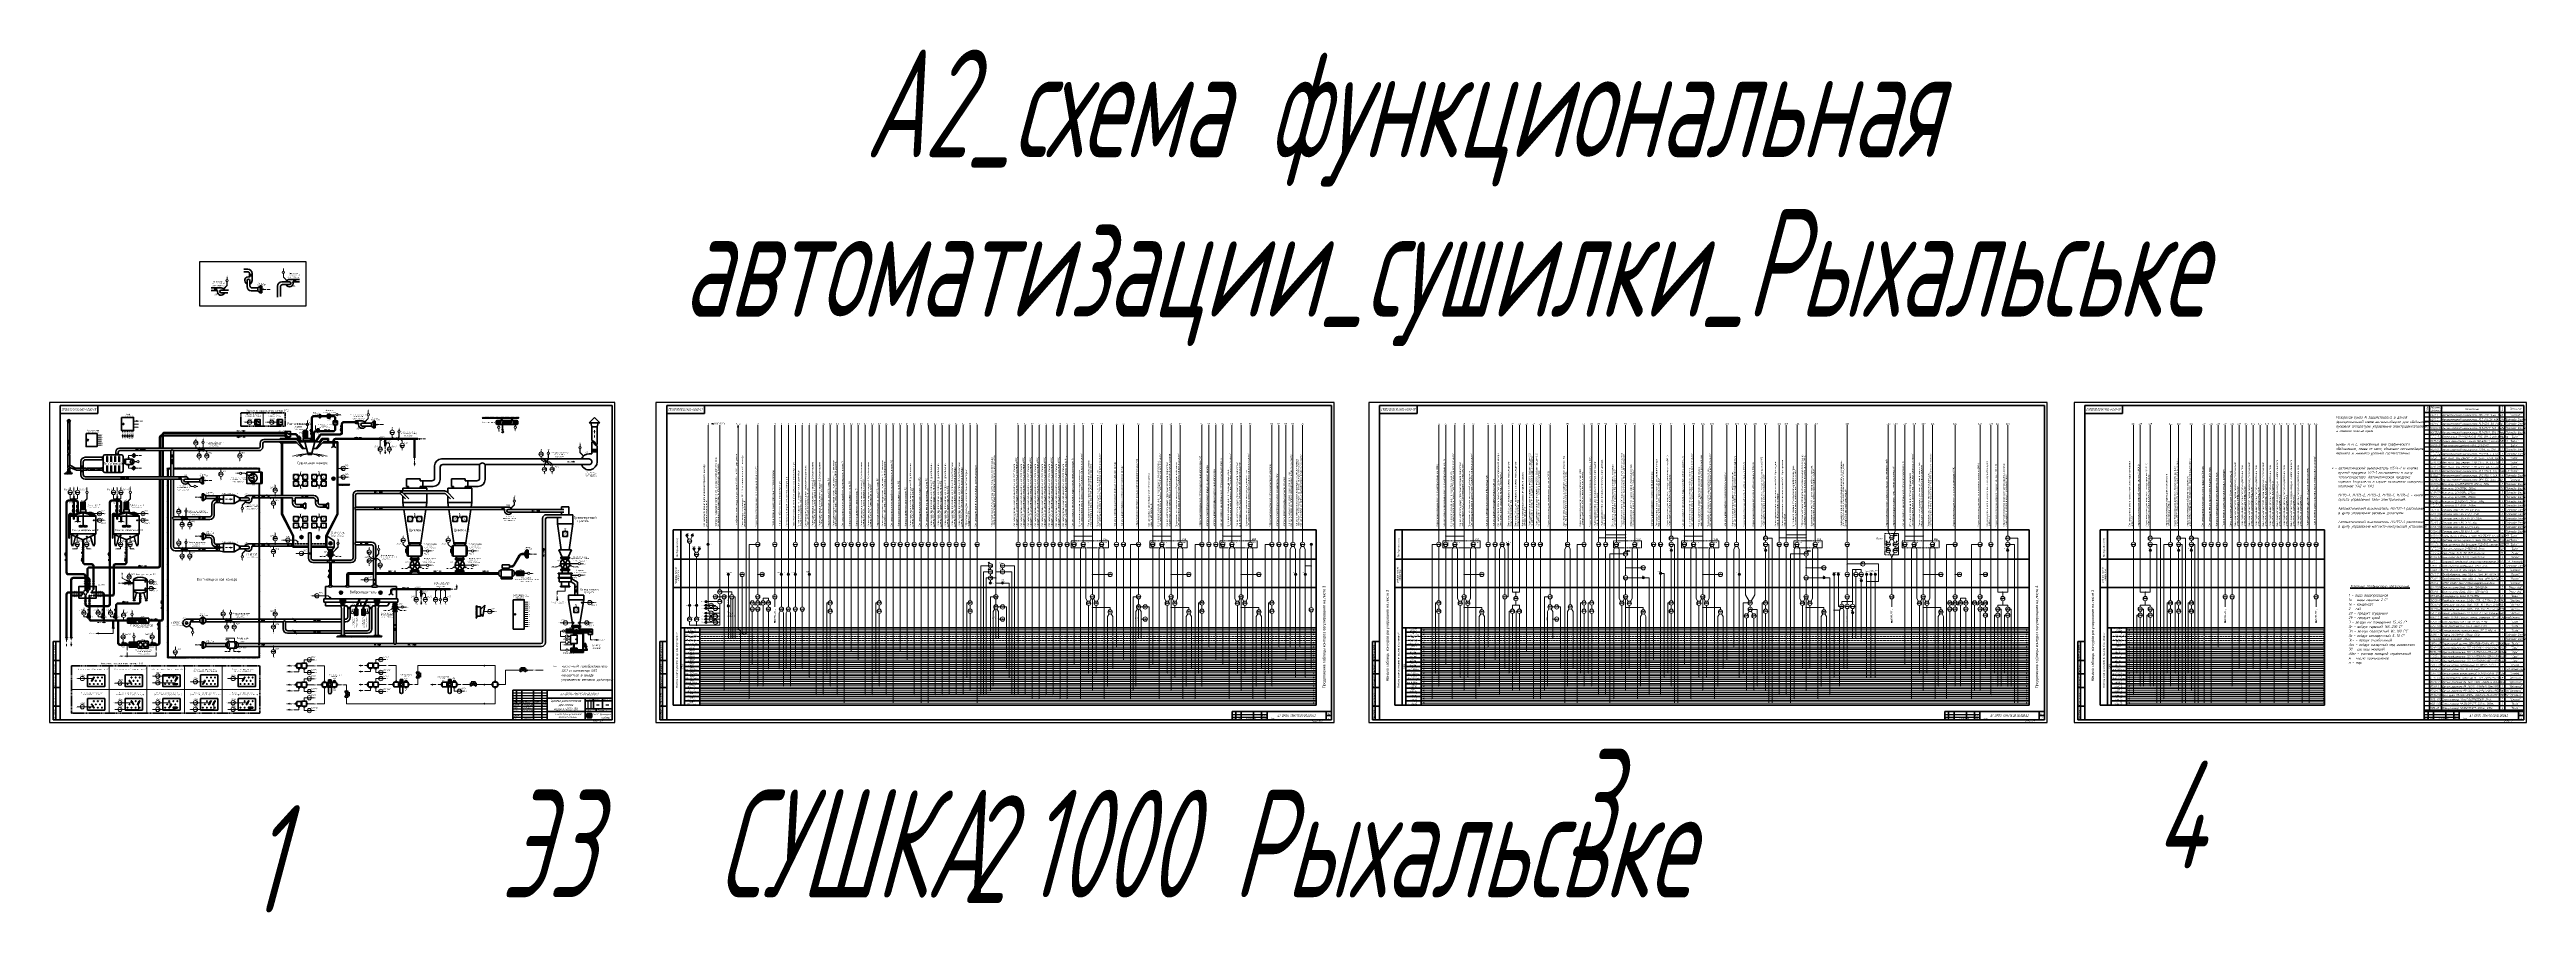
# Model space of a CAD drawing. Header units: millimetres. Extents: x 294 to 6216, y -3442 to 2720.
# Drawn here: x 294 to 4899, y 1117 to 2720 of the extents above; entities that cross this region are included whole.
import ezdxf
from ezdxf.enums import TextEntityAlignment as Align

# ---------------------------------------------------------------- set-up
doc = ezdxf.new("R2010")
doc.units = ezdxf.units.MM
doc.header["$LTSCALE"] = 15
doc.linetypes.add('DASHED2', pattern=[0.375, 0.25, -0.125])
doc.linetypes.add('HIDDEN2', pattern=[0.1875, 0.125, -0.0625])
doc.layers.add('0.35 TEXT', color=7, linetype='Continuous', lineweight=35)
doc.layers.add('LWT 0.6', color=7, linetype='Continuous', lineweight=50)
doc.layers.add('ШТРИХОВАЯ 2', color=7, linetype='HIDDEN2')
doc.styles.add('0', font='gost.shx', dxfattribs={"width": 0.75, "oblique": 15})
doc.styles.add('33', font='gost.shx', dxfattribs={"width": 0.75, "oblique": 15, "height": 2.5})
doc.styles.add('34', font='gost.shx', dxfattribs={"width": 0.75, "oblique": 15, "height": 3.5})
doc.styles.add('35', font='gost.shx', dxfattribs={"width": 0.75, "oblique": 15, "height": 5})
pattern_1 = [(45, (-10336.2054, 2240.3317), (-1.45929162, 1.45929162), [])]
pattern_2 = [(135, (-10336.2054, 2240.3317), (-1.45929162, -1.45929162), [])]

msp = doc.modelspace()

# ---------------------------------------------------------------- hatches: boundary and pattern name
at = {"lineweight": 13}
h = msp.add_hatch(color=256, dxfattribs=at)
h.dxf.hatch_style = 1
h.paths.add_polyline_path([(688.724, 2274.095), (692.093, 2273.193, -0.49588385), (692.093, 2274.998)])
at = {"lineweight": 35}
h = msp.add_hatch(color=256, dxfattribs=at)
edge = h.paths.add_edge_path()
edge.add_arc((681.009, 2028.451), 0.241, 0, 360)
h = msp.add_hatch(color=256, dxfattribs=at)
edge = h.paths.add_edge_path()
edge.add_arc((720.064, 2027.196), 0.241, 0, 360)
at = {"lineweight": 13}
h = msp.add_hatch(dxfattribs=at)
h.set_pattern_fill('DASH', color=256, scale=0.535, angle=180)
h.set_pattern_definition([(180, (-9688.9706, -1336.2235), (-1.698625, -1.698625), [1.698625, -1.698625])])
h.paths.add_polyline_path([(821.33, 2027.898), (821.33, 2022.847), (825.301, 2020.996), (829.272, 2022.847), (829.272, 2027.898)])
h = msp.add_hatch(color=256, dxfattribs=at)
h.dxf.hatch_style = 1
h.paths.add_polyline_path([(330.029, 1994.652), (329.126, 1991.283, -0.49588385), (330.932, 1991.283)])
h = msp.add_hatch(color=256, dxfattribs=at)
h.dxf.hatch_style = 1
h.paths.add_polyline_path([(642.251, 1999.503), (645.621, 1998.6, -0.49588385), (645.621, 2000.406)])
h = msp.add_hatch(color=256, dxfattribs=at)
h.dxf.hatch_style = 1
h.paths.add_polyline_path([(657.597, 2011.08), (654.227, 2011.983, -0.49588385), (654.227, 2010.177)])
h = msp.add_hatch()
h.set_pattern_fill('ANSI31', color=256, scale=0.65)
h.set_pattern_definition(pattern_1)
h.paths.add_polyline_path([(754.48, 1995.305), (757.672, 1990.718), (759.675, 1990.718), (755.388, 1996.879), (723.015, 1996.879), (723.015, 1995.305), (723.016, 1995.305)])
h = msp.add_hatch()
h.set_pattern_fill('ANSI31', color=256, scale=0.65)
h.set_pattern_definition(pattern_1)
h.paths.add_polyline_path([(727.421, 1989.144), (754.16, 1989.144), (752.729, 1990.718), (723.015, 1990.718), (723.015, 1989.144), (725.69, 1989.144), (725.69, 1891.173), (727.421, 1891.173)])
at = {"lineweight": 35}
h = msp.add_hatch(color=256, dxfattribs=at)
edge = h.paths.add_edge_path()
edge.add_arc((734.925, 2005.292), 0.241, 0, 360)
h = msp.add_hatch(color=256, dxfattribs=at)
edge = h.paths.add_edge_path()
edge.add_arc((737.099, 2006.547), 0.241, 0, 360)
at = {"lineweight": 13}
h = msp.add_hatch(color=256, dxfattribs=at)
h.dxf.hatch_style = 1
h.paths.add_polyline_path([(761.69, 1996.903), (759.025, 1999.153, 0.49588385), (760.507, 2000.184)])
h = msp.add_hatch(color=256, dxfattribs=at)
h.dxf.hatch_style = 1
h.paths.add_polyline_path([(779.266, 2014.727), (780.169, 2011.357, 0.49588385), (778.364, 2011.357)])
h = msp.add_hatch()
h.set_pattern_fill('ANSI31', color=256, scale=0.65, angle=90)
h.set_pattern_definition(pattern_2)
h.paths.add_polyline_path([(800.65, 1996.879), (796.362, 1990.718), (798.366, 1990.718), (801.558, 1995.305), (811.275, 1995.305), (811.275, 1990.718), (803.309, 1990.718), (801.878, 1989.144), (821.739, 1989.144), (821.739, 1990.718), (812.848, 1990.718), (812.848, 1996.879)])
h = msp.add_hatch(color=256, dxfattribs=at)
h.dxf.hatch_style = 1
h.paths.add_polyline_path([(804.673, 2013.061), (808.042, 2012.158, -0.49588385), (808.042, 2013.964)])
h = msp.add_hatch()
h.set_pattern_fill('ANSI31', color=256, scale=0.65, angle=90)
h.set_pattern_definition(pattern_2)
h.paths.add_polyline_path([(830.348, 1990.718), (823.042, 1990.718), (823.042, 1989.144), (828.617, 1989.144), (828.617, 1929.867), (830.348, 1929.867), (830.348, 1940.909, -0.41421356), (829.657, 1941.6, -0.41421356), (830.348, 1942.29)])
h = msp.add_hatch(color=256, dxfattribs=at)
h.dxf.hatch_style = 1
h.paths.add_polyline_path([(835.386, 2010.544), (836.289, 2013.914, -0.49588385), (834.484, 2013.914)])
h = msp.add_hatch(color=256, dxfattribs=at)
h.dxf.hatch_style = 1
h.paths.add_polyline_path([(861.316, 1998.653), (864.686, 1997.75, -0.49588385), (864.686, 1999.555)])
h = msp.add_hatch(color=256, dxfattribs=at)
h.dxf.hatch_style = 1
h.paths.add_polyline_path([(899.714, 2022.878), (903.083, 2021.975, -0.49588385), (903.083, 2023.781)])
h = msp.add_hatch(color=256, dxfattribs=at)
h.dxf.hatch_style = 1
h.paths.add_polyline_path([(979.056, 1996.227), (982.426, 1995.324, -0.49588385), (982.426, 1997.13)])
h = msp.add_hatch(color=256, dxfattribs=at)
h.dxf.hatch_style = 1
h.paths.add_polyline_path([(1307.325, 2012.808), (1308.228, 2009.438, 0.49588385), (1306.422, 2009.438)])
h = msp.add_hatch(color=256, dxfattribs=at)
h.dxf.hatch_style = 1
h.paths.add_polyline_path([(1574.166, 2022.011), (1575.284, 2017.837, 0.49588385), (1573.047, 2017.837)])
h = msp.add_hatch(color=256, dxfattribs=at)
h.dxf.hatch_style = 1
h.paths.add_polyline_path([(354.667, 1947.051), (355.57, 1943.682, 0.49588385), (353.764, 1943.682)])
h = msp.add_hatch(color=256, dxfattribs=at)
h.dxf.hatch_style = 1
h.paths.add_polyline_path([(369.917, 1940.26), (373.287, 1939.357, -0.49588385), (373.287, 1941.163)])
h = msp.add_hatch(color=256, dxfattribs=at)
h.dxf.hatch_style = 1
h.paths.add_polyline_path([(441.188, 1958.885), (442.09, 1962.254, -0.49588385), (440.285, 1962.254)])
h = msp.add_hatch(color=256, dxfattribs=at)
h.dxf.hatch_style = 1
h.paths.add_polyline_path([(441.188, 1948.924), (442.09, 1945.555, 0.49588385), (440.285, 1945.555)])
h = msp.add_hatch(color=256, dxfattribs=at)
h.dxf.hatch_style = 1
h.paths.add_polyline_path([(472.338, 1976.837), (468.968, 1975.934, 0.49588385), (468.968, 1977.74)])
h = msp.add_hatch(color=256, dxfattribs=at)
h.dxf.hatch_style = 1
h.paths.add_polyline_path([(522.116, 1949.166), (521.213, 1952.535, 0.49588385), (523.019, 1952.535)])
h = msp.add_hatch(color=256, dxfattribs=at)
h.dxf.hatch_style = 1
h.paths.add_polyline_path([(918.398, 1968.49), (919.301, 1971.859, -0.49588385), (917.495, 1971.859)])
h = msp.add_hatch(color=256, dxfattribs=at)
h.dxf.hatch_style = 1
h.paths.add_polyline_path([(1270.811, 1953.89), (1267.442, 1952.988, 0.49588385), (1267.442, 1954.793)])
h = msp.add_hatch(color=256, dxfattribs=at)
h.dxf.hatch_style = 1
h.paths.add_polyline_path([(426.4, 1923.683), (429.77, 1922.78, -0.49588385), (429.77, 1924.585)])
h = msp.add_hatch(color=256, dxfattribs=at)
h.dxf.hatch_style = 1
h.paths.add_polyline_path([(577.648, 1888.006), (574.278, 1887.103, 0.49588385), (574.278, 1888.909)])
h = msp.add_hatch(color=256, dxfattribs=at)
h.dxf.hatch_style = 1
h.paths.add_polyline_path([(580.706, 1919.095), (584.076, 1918.192, -0.49588385), (584.076, 1919.998)])
h = msp.add_hatch(color=256, dxfattribs=at)
h.dxf.hatch_style = 1
h.paths.add_polyline_path([(694.324, 1888.879), (690.954, 1887.976, 0.49588385), (690.954, 1889.782)])
h = msp.add_hatch(color=256, dxfattribs=at)
h.dxf.hatch_style = 1
h.paths.add_polyline_path([(775.285, 1888.879), (771.916, 1887.976, 0.49588385), (771.916, 1889.782)])
h = msp.add_hatch()
h.set_pattern_fill('ANSI31', color=256, scale=0.65, angle=90)
h.set_pattern_definition(pattern_2)
h.paths.add_polyline_path([(830.348, 1911.577), (828.617, 1911.577), (828.617, 1878.578), (828.617, 1856.256), (808.036, 1816.134), (809.766, 1816.134), (830.348, 1856.256), (830.348, 1878.578)])
h = msp.add_hatch(color=256, dxfattribs=at)
h.dxf.hatch_style = 1
h.paths.add_polyline_path([(913.216, 1897.304), (909.846, 1896.401, 0.49588385), (909.846, 1898.207)])
h = msp.add_hatch(color=256, dxfattribs=at)
h.dxf.hatch_style = 1
h.paths.add_polyline_path([(336.911, 1859.904), (337.814, 1863.273, -0.49588385), (336.008, 1863.273)])
h = msp.add_hatch(color=256, dxfattribs=at)
h.dxf.hatch_style = 1
h.paths.add_polyline_path([(344.141, 1859.904), (345.044, 1863.273, -0.49588385), (343.238, 1863.273)])
h = msp.add_hatch(color=256, dxfattribs=at)
h.dxf.hatch_style = 1
h.paths.add_polyline_path([(417.509, 1859.904), (418.412, 1863.273, -0.49588385), (416.606, 1863.273)])
h = msp.add_hatch(color=256, dxfattribs=at)
h.dxf.hatch_style = 1
h.paths.add_polyline_path([(424.739, 1859.904), (425.642, 1863.273, -0.49588385), (423.836, 1863.273)])
h = msp.add_hatch(color=256, dxfattribs=at)
h.dxf.hatch_style = 1
h.paths.add_polyline_path([(583.845, 1849.152), (580.476, 1848.25, 0.49588385), (580.476, 1850.055)])
h = msp.add_hatch(color=256, dxfattribs=at)
h.dxf.hatch_style = 1
h.paths.add_polyline_path([(634.069, 1884.291), (630.699, 1883.388, 0.49588385), (630.699, 1885.194)])
h = msp.add_hatch()
h.set_pattern_fill('ANSI31', color=256, scale=0.65)
h.set_pattern_definition(pattern_1)
h.paths.add_polyline_path([(727.421, 1856.256), (727.421, 1878.578), (727.421, 1886.585), (725.69, 1886.585), (725.69, 1878.578), (725.69, 1856.256), (746.271, 1816.134), (746.271, 1801.385), (748.002, 1801.385), (748.002, 1816.134)])
h = msp.add_hatch(color=256, dxfattribs=at)
h.dxf.hatch_style = 1
h.paths.add_polyline_path([(913.216, 1867.44), (909.846, 1866.537, 0.49588385), (909.846, 1868.343)])
h = msp.add_hatch(color=256, dxfattribs=at)
h.dxf.hatch_style = 1
h.paths.add_polyline_path([(1205.963, 1862.852), (1202.593, 1861.949, 0.49588385), (1202.593, 1863.755)])
h = msp.add_hatch(color=256, dxfattribs=at)
h.dxf.hatch_style = 1
h.paths.add_polyline_path([(577.648, 1815.358), (574.278, 1814.455, 0.49588385), (574.278, 1816.261)])
h = msp.add_hatch(color=256, dxfattribs=at)
h.dxf.hatch_style = 1
h.paths.add_polyline_path([(694.324, 1799.091), (690.954, 1798.188, 0.49588385), (690.954, 1799.994)])
h = msp.add_hatch(color=256, dxfattribs=at)
h.dxf.hatch_style = 1
h.paths.add_polyline_path([(748.684, 1799.091), (745.315, 1798.188, 0.49588385), (745.315, 1799.994)])
h = msp.add_hatch()
h.set_pattern_fill('ANSI31', color=256, scale=0.65)
h.set_pattern_definition(pattern_1)
h.paths.add_polyline_path([(775.725, 1796.797), (746.271, 1796.797), (746.271, 1795.067), (775.725, 1795.067)])
h = msp.add_hatch()
h.set_pattern_fill('ANSI31', color=256, scale=0.65, angle=90)
h.set_pattern_definition(pattern_2)
h.paths.add_polyline_path([(809.766, 1801.385), (808.036, 1801.385), (808.036, 1796.797), (780.312, 1796.797), (780.312, 1795.067), (809.766, 1795.067)])
h = msp.add_hatch(color=256, dxfattribs=at)
h.dxf.hatch_style = 1
h.paths.add_polyline_path([(886.836, 1802), (883.466, 1801.097, 0.49588385), (883.466, 1802.903)])
h = msp.add_hatch(color=256, dxfattribs=at)
h.paths.add_polyline_path([(2199.35, 1815.917), (2198.545, 1815.917, 1)])
h.paths.add_polyline_path([(2198.948, 1816.32), (2198.948, 1815.917), (2199.35, 1815.917, 0.41421356)])
h.paths.add_polyline_path([(2198.948, 1816.32, 0.41421356), (2198.545, 1815.917), (2198.948, 1815.917)])
h = msp.add_hatch(color=256, dxfattribs=at)
h.paths.add_polyline_path([(2233.35, 1815.917), (2232.545, 1815.917, 1)])
h.paths.add_polyline_path([(2232.948, 1816.32), (2232.948, 1815.917), (2233.35, 1815.917, 0.41421356)])
h.paths.add_polyline_path([(2232.948, 1816.32, 0.41421356), (2232.545, 1815.917), (2232.948, 1815.917)])
h = msp.add_hatch(color=256, dxfattribs=at)
h.paths.add_polyline_path([(2345.603, 1815.917), (2344.798, 1815.917, 1)])
h.paths.add_polyline_path([(2345.2, 1816.32), (2345.2, 1815.917), (2345.603, 1815.917, 0.41421356)])
h.paths.add_polyline_path([(2345.2, 1816.32, 0.41421356), (2344.798, 1815.917), (2345.2, 1815.917)])
h = msp.add_hatch(color=256, dxfattribs=at)
h.paths.add_polyline_path([(2379.603, 1815.917), (2378.798, 1815.917, 1)])
h.paths.add_polyline_path([(2379.2, 1816.32), (2379.2, 1815.917), (2379.603, 1815.917, 0.41421356)])
h.paths.add_polyline_path([(2379.2, 1816.32, 0.41421356), (2378.798, 1815.917), (2379.2, 1815.917)])
h = msp.add_hatch(color=256, dxfattribs=at)
h.paths.add_polyline_path([(2475.836, 1815.917), (2475.031, 1815.917, 1)])
h.paths.add_polyline_path([(2475.433, 1816.32), (2475.433, 1815.917), (2475.836, 1815.917, 0.41421356)])
h.paths.add_polyline_path([(2475.433, 1816.32, 0.41421356), (2475.031, 1815.917), (2475.433, 1815.917)])
h = msp.add_hatch(color=256, dxfattribs=at)
h.paths.add_polyline_path([(2509.836, 1815.917), (2509.031, 1815.917, 1)])
h.paths.add_polyline_path([(2509.433, 1816.32), (2509.433, 1815.917), (2509.836, 1815.917, 0.41421356)])
h.paths.add_polyline_path([(2509.433, 1816.32, 0.41421356), (2509.031, 1815.917), (2509.433, 1815.917)])
h = msp.add_hatch(color=256, dxfattribs=at)
h.paths.add_polyline_path([(2890.298, 1815.917), (2889.493, 1815.917, 1)])
h.paths.add_polyline_path([(2889.895, 1816.32), (2889.895, 1815.917), (2890.298, 1815.917, 0.41421356)])
h.paths.add_polyline_path([(2889.895, 1816.32, 0.41421356), (2889.493, 1815.917), (2889.895, 1815.917)])
h = msp.add_hatch(color=256, dxfattribs=at)
h.paths.add_polyline_path([(2924.298, 1815.917), (2923.493, 1815.917, 1)])
h.paths.add_polyline_path([(2923.895, 1816.32), (2923.895, 1815.917), (2924.298, 1815.917, 0.41421356)])
h.paths.add_polyline_path([(2923.895, 1816.32, 0.41421356), (2923.493, 1815.917), (2923.895, 1815.917)])
h = msp.add_hatch(color=256, dxfattribs=at)
h.paths.add_polyline_path([(3174.526, 1812.779), (3173.721, 1812.779, 1)])
h.paths.add_polyline_path([(3174.123, 1813.182), (3174.123, 1812.779), (3174.526, 1812.779, 0.41421356)])
h.paths.add_polyline_path([(3174.123, 1813.182, 0.41421356), (3173.721, 1812.779), (3174.123, 1812.779)])
h = msp.add_hatch(color=256, dxfattribs=at)
h.paths.add_polyline_path([(3187.526, 1818.4), (3186.721, 1818.4, 1)])
h.paths.add_polyline_path([(3187.123, 1818.802), (3187.123, 1818.4), (3187.526, 1818.4, 0.41421356)])
h.paths.add_polyline_path([(3187.123, 1818.802, 0.41421356), (3186.721, 1818.4), (3187.123, 1818.4)])
h = msp.add_hatch(color=256, dxfattribs=at)
h.paths.add_polyline_path([(3224.526, 1818.4), (3223.721, 1818.4, 1)])
h.paths.add_polyline_path([(3224.123, 1818.802), (3224.123, 1818.4), (3224.526, 1818.4, 0.41421356)])
h.paths.add_polyline_path([(3224.123, 1818.802, 0.41421356), (3223.721, 1818.4), (3224.123, 1818.4)])
h = msp.add_hatch(color=256, dxfattribs=at)
h.paths.add_polyline_path([(3224.526, 1812.779), (3223.721, 1812.779, 1)])
h.paths.add_polyline_path([(3224.123, 1813.182), (3224.123, 1812.779), (3224.526, 1812.779, 0.41421356)])
h.paths.add_polyline_path([(3224.123, 1813.182, 0.41421356), (3223.721, 1812.779), (3224.123, 1812.779)])
h = msp.add_hatch(color=256, dxfattribs=at)
h.paths.add_polyline_path([(3334.004, 1815.917), (3333.199, 1815.917, 1)])
h.paths.add_polyline_path([(3333.601, 1816.32), (3333.601, 1815.917), (3334.004, 1815.917, 0.41421356)])
h.paths.add_polyline_path([(3333.601, 1816.32, 0.41421356), (3333.199, 1815.917), (3333.601, 1815.917)])
h = msp.add_hatch(color=256, dxfattribs=at)
h.paths.add_polyline_path([(3368.004, 1815.917), (3367.199, 1815.917, 1)])
h.paths.add_polyline_path([(3367.601, 1816.32), (3367.601, 1815.917), (3368.004, 1815.917, 0.41421356)])
h.paths.add_polyline_path([(3367.601, 1816.32, 0.41421356), (3367.199, 1815.917), (3367.601, 1815.917)])
h = msp.add_hatch(color=256, dxfattribs=at)
h.paths.add_polyline_path([(3510.249, 1812.779), (3509.444, 1812.779, 1)])
h.paths.add_polyline_path([(3509.847, 1813.182), (3509.847, 1812.779), (3510.249, 1812.779, 0.41421356)])
h.paths.add_polyline_path([(3509.847, 1813.182, 0.41421356), (3509.444, 1812.779), (3509.847, 1812.779)])
h = msp.add_hatch(color=256, dxfattribs=at)
h.paths.add_polyline_path([(3523.249, 1818.4), (3522.444, 1818.4, 1)])
h.paths.add_polyline_path([(3522.847, 1818.802), (3522.847, 1818.4), (3523.249, 1818.4, 0.41421356)])
h.paths.add_polyline_path([(3522.847, 1818.802, 0.41421356), (3522.444, 1818.4), (3522.847, 1818.4)])
h = msp.add_hatch(color=256, dxfattribs=at)
h.paths.add_polyline_path([(3560.249, 1818.4), (3559.444, 1818.4, 1)])
h.paths.add_polyline_path([(3559.847, 1818.802), (3559.847, 1818.4), (3560.249, 1818.4, 0.41421356)])
h.paths.add_polyline_path([(3559.847, 1818.802, 0.41421356), (3559.444, 1818.4), (3559.847, 1818.4)])
h = msp.add_hatch(color=256, dxfattribs=at)
h.paths.add_polyline_path([(3560.249, 1812.779), (3559.444, 1812.779, 1)])
h.paths.add_polyline_path([(3559.847, 1813.182), (3559.847, 1812.779), (3560.249, 1812.779, 0.41421356)])
h.paths.add_polyline_path([(3559.847, 1813.182, 0.41421356), (3559.444, 1812.779), (3559.847, 1812.779)])
h = msp.add_hatch(color=256)
h.dxf.hatch_style = 1
h.paths.add_polyline_path([(3710.542, 1804.955), (3709.426, 1806.887), (3708.311, 1804.955)])
h.paths.add_polyline_path([(3708.311, 1794.826), (3709.426, 1792.894), (3710.542, 1794.826)])
h = msp.add_hatch(color=256)
h.dxf.hatch_style = 1
h.paths.add_polyline_path([(3729.644, 1805.984), (3727.712, 1807.099), (3727.712, 1804.869)])
h.paths.add_polyline_path([(3729.644, 1794.764), (3727.712, 1793.648), (3729.644, 1792.533)])
h = msp.add_hatch(color=256, dxfattribs=at)
h.paths.add_polyline_path([(3743.891, 1815.917), (3743.086, 1815.917, 1)])
h.paths.add_polyline_path([(3743.488, 1816.32), (3743.488, 1815.917), (3743.891, 1815.917, 0.41421356)])
h.paths.add_polyline_path([(3743.488, 1816.32, 0.41421356), (3743.086, 1815.917), (3743.488, 1815.917)])
h = msp.add_hatch(color=256, dxfattribs=at)
h.paths.add_polyline_path([(3777.891, 1815.917), (3777.086, 1815.917, 1)])
h.paths.add_polyline_path([(3777.488, 1816.32), (3777.488, 1815.917), (3777.891, 1815.917, 0.41421356)])
h.paths.add_polyline_path([(3777.488, 1816.32, 0.41421356), (3777.086, 1815.917), (3777.488, 1815.917)])
h = msp.add_hatch(color=256, dxfattribs=at)
h.dxf.hatch_style = 1
h.paths.add_polyline_path([(323.044, 1785.224), (322.141, 1781.855, -0.49588385), (323.947, 1781.855)])
h = msp.add_hatch(color=256, dxfattribs=at)
h.dxf.hatch_style = 1
h.paths.add_polyline_path([(353.711, 1768.504), (354.614, 1771.874, -0.49588385), (352.808, 1771.874)])
h = msp.add_hatch(color=256, dxfattribs=at)
h.dxf.hatch_style = 1
h.paths.add_polyline_path([(403.642, 1785.224), (402.739, 1781.855, -0.49588385), (404.545, 1781.855)])
h = msp.add_hatch(color=256, dxfattribs=at)
h.dxf.hatch_style = 1
h.paths.add_polyline_path([(434.309, 1768.504), (435.212, 1771.874, -0.49588385), (433.406, 1771.874)])
h = msp.add_hatch(color=256, dxfattribs=at)
h.dxf.hatch_style = 1
h.paths.add_polyline_path([(458.928, 1760.714), (462.297, 1759.811, -0.49588385), (462.297, 1761.617)])
h = msp.add_hatch(color=256, dxfattribs=at)
h.dxf.hatch_style = 1
h.paths.add_polyline_path([(583.845, 1790.789), (580.476, 1789.886, 0.49588385), (580.476, 1791.691)])
h = msp.add_hatch(color=256, dxfattribs=at)
h.dxf.hatch_style = 1
h.paths.add_polyline_path([(634.069, 1794.503), (630.699, 1793.6, 0.49588385), (630.699, 1795.406)])
h = msp.add_hatch(color=256, dxfattribs=at)
h.dxf.hatch_style = 1
h.paths.add_polyline_path([(824.853, 1768.97), (821.484, 1768.067, 0.49588385), (821.484, 1769.873)])
h = msp.add_hatch(color=256, dxfattribs=at)
h.dxf.hatch_style = 1
h.paths.add_polyline_path([(923.977, 1750.477), (927.347, 1749.574, -0.49588385), (927.347, 1751.38)])
h = msp.add_hatch(color=256, dxfattribs=at)
h.dxf.hatch_style = 1
h.paths.add_polyline_path([(1007.783, 1750.477), (1011.153, 1749.574, -0.49588385), (1011.153, 1751.38)])
h = msp.add_hatch(color=256, dxfattribs=at)
h.dxf.hatch_style = 1
h.paths.add_polyline_path([(1099.201, 1750.477), (1102.571, 1749.574, -0.49588385), (1102.571, 1751.38)])
h = msp.add_hatch(color=256, dxfattribs=at)
h.dxf.hatch_style = 1
h.paths.add_polyline_path([(1183.801, 1782.518), (1187.17, 1781.615, -0.49588385), (1187.17, 1783.421)])
h = msp.add_hatch(color=256, dxfattribs=at)
h.dxf.hatch_style = 1
h.paths.add_polyline_path([(1213.407, 1793.179), (1214.31, 1789.81, 0.49588385), (1212.504, 1789.81)])
h = msp.add_hatch(color=256)
h.dxf.hatch_style = 1
h.paths.add_polyline_path([(2041.545, 1765.315), (2040.43, 1767.246), (2039.315, 1765.315)])
h.paths.add_polyline_path([(2039.315, 1755.185), (2040.43, 1753.254), (2041.545, 1755.185)])
h = msp.add_hatch(color=256, dxfattribs=at)
h.paths.add_polyline_path([(2053.865, 1749.421), (2053.06, 1749.421, 1)])
h.paths.add_polyline_path([(2053.462, 1749.824), (2053.462, 1749.421), (2053.865, 1749.421, 0.41421356)])
h.paths.add_polyline_path([(2053.462, 1749.824, 0.41421356), (2053.06, 1749.421), (2053.462, 1749.421)])
h = msp.add_hatch(color=256, dxfattribs=at)
h.paths.add_polyline_path([(2629.068, 1760.337), (2628.263, 1760.337, 1)])
h.paths.add_polyline_path([(2628.666, 1760.74), (2628.666, 1760.337), (2629.068, 1760.337, 0.41421356)])
h.paths.add_polyline_path([(2628.666, 1760.74, 0.41421356), (2628.263, 1760.337), (2628.666, 1760.337)])
h = msp.add_hatch(color=256, dxfattribs=at)
h.paths.add_polyline_path([(2640.207, 1760.337), (2639.402, 1760.337, 1)])
h.paths.add_polyline_path([(2639.804, 1760.74), (2639.804, 1760.337), (2640.207, 1760.337, 0.41421356)])
h.paths.add_polyline_path([(2639.804, 1760.74, 0.41421356), (2639.402, 1760.337), (2639.804, 1760.337)])
h = msp.add_hatch(color=256, dxfattribs=at)
h.paths.add_polyline_path([(3224.526, 1757.038), (3223.721, 1757.038, 1)])
h.paths.add_polyline_path([(3224.123, 1757.441), (3224.123, 1757.038), (3224.526, 1757.038, 0.41421356)])
h.paths.add_polyline_path([(3224.123, 1757.441, 0.41421356), (3223.721, 1757.038), (3224.123, 1757.038)])
h = msp.add_hatch(color=256, dxfattribs=at)
h.paths.add_polyline_path([(3560.249, 1757.038), (3559.444, 1757.038, 1)])
h.paths.add_polyline_path([(3559.847, 1757.441), (3559.847, 1757.038), (3560.249, 1757.038, 0.41421356)])
h.paths.add_polyline_path([(3559.847, 1757.441, 0.41421356), (3559.444, 1757.038), (3559.847, 1757.038)])
h = msp.add_hatch(color=256, dxfattribs=at)
h.paths.add_polyline_path([(3636.544, 1764.174), (3635.739, 1764.174, 1)])
h.paths.add_polyline_path([(3636.141, 1764.576), (3636.141, 1764.174), (3636.544, 1764.174, 0.41421356)])
h.paths.add_polyline_path([(3636.141, 1764.576, 0.41421356), (3635.739, 1764.174), (3636.141, 1764.174)])
h = msp.add_hatch(color=256, dxfattribs=at)
h.paths.add_polyline_path([(3652.748, 1753.57), (3651.943, 1753.57, 1)])
h.paths.add_polyline_path([(3652.345, 1753.972), (3652.345, 1753.57), (3652.748, 1753.57, 0.41421356)])
h.paths.add_polyline_path([(3652.345, 1753.972, 0.41421356), (3651.943, 1753.57), (3652.345, 1753.57)])
h = msp.add_hatch(color=256, dxfattribs=at)
h.paths.add_polyline_path([(3719.361, 1776.511), (3718.556, 1776.511, 1)])
h.paths.add_polyline_path([(3718.958, 1776.913), (3718.958, 1776.511), (3719.361, 1776.511, 0.41421356)])
h.paths.add_polyline_path([(3718.958, 1776.913, 0.41421356), (3718.556, 1776.511), (3718.958, 1776.511)])
at = {"lineweight": 35}
h = msp.add_hatch(color=256, dxfattribs=at)
edge = h.paths.add_edge_path()
edge.add_arc((355.294, 1708.221), 0.428, 0, 360)
h = msp.add_hatch(color=256, dxfattribs=at)
edge = h.paths.add_edge_path()
edge.add_arc((359.044, 1714.242), 0.428, 0, 360)
h = msp.add_hatch(color=256, dxfattribs=at)
edge = h.paths.add_edge_path()
edge.add_arc((359.044, 1708.221), 0.428, 0, 360)
h = msp.add_hatch(color=256, dxfattribs=at)
edge = h.paths.add_edge_path()
edge.add_arc((362.794, 1714.242), 0.428, 0, 360)
h = msp.add_hatch(color=256, dxfattribs=at)
edge = h.paths.add_edge_path()
edge.add_arc((362.794, 1708.221), 0.428, 0, 360)
h = msp.add_hatch(color=256, dxfattribs=at)
edge = h.paths.add_edge_path()
edge.add_arc((366.544, 1714.242), 0.428, 0, 360)
h = msp.add_hatch(color=256, dxfattribs=at)
edge = h.paths.add_edge_path()
edge.add_arc((372.169, 1705.211), 0.428, 0, 360)
h = msp.add_hatch(color=256, dxfattribs=at)
edge = h.paths.add_edge_path()
edge.add_arc((374.044, 1714.242), 0.428, 0, 360)
at = {"lineweight": 13}
h = msp.add_hatch(color=256, dxfattribs=at)
h.dxf.hatch_style = 1
h.paths.add_polyline_path([(433.988, 1728.158), (430.619, 1727.255, 0.49588385), (430.619, 1729.061)])
h = msp.add_hatch(color=256, dxfattribs=at)
h.dxf.hatch_style = 1
h.paths.add_polyline_path([(812.588, 1737.953), (813.49, 1741.323, -0.49588385), (811.685, 1741.323)])
h = msp.add_hatch(color=256, dxfattribs=at)
h.dxf.hatch_style = 1
h.paths.add_polyline_path([(949.625, 1719.603), (952.994, 1718.7, -0.49588385), (952.994, 1720.506)])
h = msp.add_hatch(color=256, dxfattribs=at)
h.dxf.hatch_style = 1
h.paths.add_polyline_path([(1273.13, 1710.844), (1274.033, 1714.214, -0.49588385), (1272.227, 1714.214)])
h = msp.add_hatch(color=256, dxfattribs=at)
h.paths.add_polyline_path([(1611.135, 1744.57), (1610.33, 1744.57, 1)])
h.paths.add_polyline_path([(1610.733, 1744.972), (1610.733, 1744.57), (1611.135, 1744.57, 0.41421356)])
h.paths.add_polyline_path([(1610.733, 1744.972, 0.41421356), (1610.33, 1744.57), (1610.733, 1744.57)])
h = msp.add_hatch(color=256, dxfattribs=at)
h.paths.add_polyline_path([(2053.865, 1737.987), (2053.06, 1737.987, 1)])
h.paths.add_polyline_path([(2053.462, 1738.39), (2053.462, 1737.987), (2053.865, 1737.987, 0.41421356)])
h.paths.add_polyline_path([(2053.462, 1738.39, 0.41421356), (2053.06, 1737.987), (2053.462, 1737.987)])
h = msp.add_hatch(color=256, dxfattribs=at)
h.paths.add_polyline_path([(2053.865, 1728.415), (2053.06, 1728.415, 1)])
h.paths.add_polyline_path([(2053.462, 1728.817), (2053.462, 1728.415), (2053.865, 1728.415, 0.41421356)])
h.paths.add_polyline_path([(2053.462, 1728.817, 0.41421356), (2053.06, 1728.415), (2053.462, 1728.415)])
h = msp.add_hatch(color=256, dxfattribs=at)
h.paths.add_polyline_path([(2233.35, 1744.57), (2232.545, 1744.57, 1)])
h.paths.add_polyline_path([(2232.948, 1744.972), (2232.948, 1744.57), (2233.35, 1744.57, 0.41421356)])
h.paths.add_polyline_path([(2232.948, 1744.972, 0.41421356), (2232.545, 1744.57), (2232.948, 1744.57)])
h = msp.add_hatch(color=256, dxfattribs=at)
h.paths.add_polyline_path([(2379.603, 1744.57), (2378.798, 1744.57, 1)])
h.paths.add_polyline_path([(2379.2, 1744.972), (2379.2, 1744.57), (2379.603, 1744.57, 0.41421356)])
h.paths.add_polyline_path([(2379.2, 1744.972, 0.41421356), (2378.798, 1744.57), (2379.2, 1744.57)])
h = msp.add_hatch(color=256, dxfattribs=at)
h.paths.add_polyline_path([(2509.836, 1744.57), (2509.031, 1744.57, 1)])
h.paths.add_polyline_path([(2509.433, 1744.972), (2509.433, 1744.57), (2509.836, 1744.57, 0.41421356)])
h.paths.add_polyline_path([(2509.433, 1744.972, 0.41421356), (2509.031, 1744.57), (2509.433, 1744.57)])
h = msp.add_hatch(color=256, dxfattribs=at)
h.paths.add_polyline_path([(2924.298, 1744.57), (2923.493, 1744.57, 1)])
h.paths.add_polyline_path([(2923.895, 1744.972), (2923.895, 1744.57), (2924.298, 1744.57, 0.41421356)])
h.paths.add_polyline_path([(2923.895, 1744.972, 0.41421356), (2923.493, 1744.57), (2923.895, 1744.57)])
h = msp.add_hatch(color=256, dxfattribs=at)
h.paths.add_polyline_path([(3020.703, 1711.756), (3019.898, 1711.756, 1)])
h.paths.add_polyline_path([(3020.301, 1712.159), (3020.301, 1711.756), (3020.703, 1711.756, 0.41421356)])
h.paths.add_polyline_path([(3020.301, 1712.159, 0.41421356), (3019.898, 1711.756), (3020.301, 1711.756)])
h = msp.add_hatch(color=256, dxfattribs=at)
h.paths.add_polyline_path([(3368.004, 1744.57), (3367.199, 1744.57, 1)])
h.paths.add_polyline_path([(3367.601, 1744.972), (3367.601, 1744.57), (3368.004, 1744.57, 0.41421356)])
h.paths.add_polyline_path([(3367.601, 1744.972, 0.41421356), (3367.199, 1744.57), (3367.601, 1744.57)])
h = msp.add_hatch(color=256, dxfattribs=at)
h.paths.add_polyline_path([(3672.51, 1731.677), (3671.705, 1731.677, 1)])
h.paths.add_polyline_path([(3672.108, 1732.079), (3672.108, 1731.677), (3672.51, 1731.677, 0.41421356)])
h.paths.add_polyline_path([(3672.108, 1732.079, 0.41421356), (3671.705, 1731.677), (3672.108, 1731.677)])
h = msp.add_hatch(color=256, dxfattribs=at)
h.paths.add_polyline_path([(3680.572, 1731.677), (3679.767, 1731.677, 1)])
h.paths.add_polyline_path([(3680.169, 1732.079), (3680.169, 1731.677), (3680.572, 1731.677, 0.41421356)])
h.paths.add_polyline_path([(3680.169, 1732.079, 0.41421356), (3679.767, 1731.677), (3680.169, 1731.677)])
h = msp.add_hatch(color=256, dxfattribs=at)
h.paths.add_polyline_path([(3688.634, 1731.677), (3687.829, 1731.677, 1)])
h.paths.add_polyline_path([(3688.231, 1732.079), (3688.231, 1731.677), (3688.634, 1731.677, 0.41421356)])
h.paths.add_polyline_path([(3688.231, 1732.079, 0.41421356), (3687.829, 1731.677), (3688.231, 1731.677)])
h = msp.add_hatch(color=256, dxfattribs=at)
h.paths.add_polyline_path([(3777.891, 1744.57), (3777.086, 1744.57, 1)])
h.paths.add_polyline_path([(3777.488, 1744.972), (3777.488, 1744.57), (3777.891, 1744.57, 0.41421356)])
h.paths.add_polyline_path([(3777.488, 1744.972, 0.41421356), (3777.086, 1744.57), (3777.488, 1744.57)])
h = msp.add_hatch(color=256, dxfattribs=at)
h.paths.add_polyline_path([(3837.198, 1744.57), (3836.393, 1744.57, 1)])
h.paths.add_polyline_path([(3836.796, 1744.972), (3836.796, 1744.57), (3837.198, 1744.57, 0.41421356)])
h.paths.add_polyline_path([(3836.796, 1744.972, 0.41421356), (3836.393, 1744.57), (3836.796, 1744.57)])
h = msp.add_hatch(color=256, dxfattribs=at)
h.paths.add_polyline_path([(3883.506, 1744.57), (3882.701, 1744.57, 1)])
h.paths.add_polyline_path([(3883.104, 1744.972), (3883.104, 1744.57), (3883.506, 1744.57, 0.41421356)])
h.paths.add_polyline_path([(3883.104, 1744.972, 0.41421356), (3882.701, 1744.57), (3883.104, 1744.57)])
h = msp.add_hatch(color=256, dxfattribs=at)
h.paths.add_polyline_path([(3925.703, 1711.756), (3924.898, 1711.756, 1)])
h.paths.add_polyline_path([(3925.301, 1712.159), (3925.301, 1711.756), (3925.703, 1711.756, 0.41421356)])
h.paths.add_polyline_path([(3925.301, 1712.159, 0.41421356), (3924.898, 1711.756), (3925.301, 1711.756)])
h = msp.add_hatch(color=256, dxfattribs=at)
h.paths.add_polyline_path([(4190.668, 1711.756), (4189.863, 1711.756, 1)])
h.paths.add_polyline_path([(4190.266, 1712.159), (4190.266, 1711.756), (4190.668, 1711.756, 0.41421356)])
h.paths.add_polyline_path([(4190.266, 1712.159, 0.41421356), (4189.863, 1711.756), (4190.266, 1711.756)])
h = msp.add_hatch(color=256, dxfattribs=at)
h.dxf.hatch_style = 1
h.paths.add_polyline_path([(429.181, 1693.853), (432.55, 1692.95, -0.49588385), (432.55, 1694.756)])
h = msp.add_hatch(color=256, dxfattribs=at)
h.dxf.hatch_style = 1
h.paths.add_polyline_path([(494.605, 1661.584), (491.236, 1662.487, -0.49588385), (491.236, 1660.682)])
h = msp.add_hatch(color=256, dxfattribs=at)
h.dxf.hatch_style = 1
h.paths.add_polyline_path([(501.704, 1696.033), (500.802, 1692.664, -0.49588385), (502.607, 1692.664)])
h = msp.add_hatch(color=256, dxfattribs=at)
h.dxf.hatch_style = 1
h.paths.add_polyline_path([(694.324, 1659.019), (690.954, 1658.116, 0.49588385), (690.954, 1659.922)])
h = msp.add_hatch(color=256, dxfattribs=at)
h.dxf.hatch_style = 1
h.paths.add_polyline_path([(797.686, 1659.019), (794.316, 1658.116, 0.49588385), (794.316, 1659.922)])
h = msp.add_hatch(color=256, dxfattribs=at)
h.dxf.hatch_style = 1
h.paths.add_polyline_path([(985.318, 1688.716), (986.221, 1692.085, -0.49588385), (984.415, 1692.085)])
h = msp.add_hatch(color=256, dxfattribs=at)
h.dxf.hatch_style = 1
h.paths.add_polyline_path([(1238.089, 1695.375), (1238.992, 1698.745, -0.49588385), (1237.186, 1698.745)])
h = msp.add_hatch(color=256, dxfattribs=at)
h.paths.add_polyline_path([(1540.562, 1703.19), (1539.757, 1703.19, 1)])
h.paths.add_polyline_path([(1540.16, 1703.592), (1540.16, 1703.19), (1540.562, 1703.19, 0.41421356)])
h.paths.add_polyline_path([(1540.16, 1703.592, 0.41421356), (1539.757, 1703.19), (1540.16, 1703.19)])
h = msp.add_hatch(color=256, dxfattribs=at)
h.paths.add_polyline_path([(1540.562, 1681.507), (1539.757, 1681.507, 1)])
h.paths.add_polyline_path([(1540.16, 1681.91), (1540.16, 1681.507), (1540.562, 1681.507, 0.41421356)])
h.paths.add_polyline_path([(1540.16, 1681.91, 0.41421356), (1539.757, 1681.507), (1540.16, 1681.507)])
h = msp.add_hatch(color=256, dxfattribs=at)
h.paths.add_polyline_path([(1540.562, 1672.64), (1539.757, 1672.64, 1)])
h.paths.add_polyline_path([(1540.16, 1673.042), (1540.16, 1672.64), (1540.562, 1672.64, 0.41421356)])
h.paths.add_polyline_path([(1540.16, 1673.042, 0.41421356), (1539.757, 1672.64), (1540.16, 1672.64)])
h = msp.add_hatch(color=256, dxfattribs=at)
h.paths.add_polyline_path([(1540.562, 1667.004), (1539.757, 1667.004, -1)])
h.paths.add_polyline_path([(1540.16, 1666.601), (1540.16, 1667.004), (1540.562, 1667.004, -0.41421356)])
h.paths.add_polyline_path([(1540.16, 1666.601, -0.41421356), (1539.757, 1667.004), (1540.16, 1667.004)])
h = msp.add_hatch(color=256, dxfattribs=at)
h.paths.add_polyline_path([(1540.562, 1661.368), (1539.757, 1661.368, -1)])
h.paths.add_polyline_path([(1540.16, 1660.965), (1540.16, 1661.368), (1540.562, 1661.368, -0.41421356)])
h.paths.add_polyline_path([(1540.16, 1660.965, -0.41421356), (1539.757, 1661.368), (1540.16, 1661.368)])
h = msp.add_hatch(color=256, dxfattribs=at)
h.paths.add_polyline_path([(1556.795, 1703.19), (1555.99, 1703.19, 1)])
h.paths.add_polyline_path([(1556.393, 1703.592), (1556.393, 1703.19), (1556.795, 1703.19, 0.41421356)])
h.paths.add_polyline_path([(1556.393, 1703.592, 0.41421356), (1555.99, 1703.19), (1556.393, 1703.19)])
h = msp.add_hatch(color=256, dxfattribs=at)
h.paths.add_polyline_path([(2058.865, 1661.724), (2058.06, 1661.724, 1)])
h.paths.add_polyline_path([(2058.462, 1662.127), (2058.462, 1661.724), (2058.865, 1661.724, 0.41421356)])
h.paths.add_polyline_path([(2058.462, 1662.127, 0.41421356), (2058.06, 1661.724), (2058.462, 1661.724)])
h = msp.add_hatch(color=256, dxfattribs=at)
h.paths.add_polyline_path([(2233.35, 1682.941), (2232.545, 1682.941, 1)])
h.paths.add_polyline_path([(2232.948, 1683.344), (2232.948, 1682.941), (2233.35, 1682.941, 0.41421356)])
h.paths.add_polyline_path([(2232.948, 1683.344, 0.41421356), (2232.545, 1682.941), (2232.948, 1682.941)])
h = msp.add_hatch(color=256, dxfattribs=at)
h.paths.add_polyline_path([(2324.117, 1661.724), (2323.312, 1661.724, 1)])
h.paths.add_polyline_path([(2323.715, 1662.127), (2323.715, 1661.724), (2324.117, 1661.724, 0.41421356)])
h.paths.add_polyline_path([(2323.715, 1662.127, 0.41421356), (2323.312, 1661.724), (2323.715, 1661.724)])
h = msp.add_hatch(color=256, dxfattribs=at)
h.paths.add_polyline_path([(2379.603, 1682.941), (2378.798, 1682.941, 1)])
h.paths.add_polyline_path([(2379.2, 1683.344), (2379.2, 1682.941), (2379.603, 1682.941, 0.41421356)])
h.paths.add_polyline_path([(2379.2, 1683.344, 0.41421356), (2378.798, 1682.941), (2379.2, 1682.941)])
h = msp.add_hatch(color=256, dxfattribs=at)
h.paths.add_polyline_path([(2509.836, 1682.941), (2509.031, 1682.941, 1)])
h.paths.add_polyline_path([(2509.433, 1683.344), (2509.433, 1682.941), (2509.836, 1682.941, 0.41421356)])
h.paths.add_polyline_path([(2509.433, 1683.344, 0.41421356), (2509.031, 1682.941), (2509.433, 1682.941)])
h = msp.add_hatch(color=256, dxfattribs=at)
h.paths.add_polyline_path([(2924.298, 1682.941), (2923.493, 1682.941, 1)])
h.paths.add_polyline_path([(2923.895, 1683.344), (2923.895, 1682.941), (2924.298, 1682.941, 0.41421356)])
h.paths.add_polyline_path([(2923.895, 1683.344, 0.41421356), (2923.493, 1682.941), (2923.895, 1682.941)])
h = msp.add_hatch(color=256, dxfattribs=at)
h.paths.add_polyline_path([(3020.703, 1687.756), (3019.898, 1687.756, 1)])
h.paths.add_polyline_path([(3020.301, 1688.159), (3020.301, 1687.756), (3020.703, 1687.756, 0.41421356)])
h.paths.add_polyline_path([(3020.301, 1688.159, 0.41421356), (3019.898, 1687.756), (3020.301, 1687.756)])
h = msp.add_hatch(color=256, dxfattribs=at)
h.paths.add_polyline_path([(3089.109, 1661.724), (3088.304, 1661.724, 1)])
h.paths.add_polyline_path([(3088.707, 1662.127), (3088.707, 1661.724), (3089.109, 1661.724, 0.41421356)])
h.paths.add_polyline_path([(3088.707, 1662.127, 0.41421356), (3088.304, 1661.724), (3088.707, 1661.724)])
h = msp.add_hatch(color=256, dxfattribs=at)
h.paths.add_polyline_path([(3224.526, 1682.941), (3223.721, 1682.941, 1)])
h.paths.add_polyline_path([(3224.123, 1683.344), (3224.123, 1682.941), (3224.526, 1682.941, 0.41421356)])
h.paths.add_polyline_path([(3224.123, 1683.344, 0.41421356), (3223.721, 1682.941), (3224.123, 1682.941)])
h = msp.add_hatch(color=256, dxfattribs=at)
h.paths.add_polyline_path([(3368.004, 1682.941), (3367.199, 1682.941, 1)])
h.paths.add_polyline_path([(3367.601, 1683.344), (3367.601, 1682.941), (3368.004, 1682.941, 0.41421356)])
h.paths.add_polyline_path([(3367.601, 1683.344, 0.41421356), (3367.199, 1682.941), (3367.601, 1682.941)])
h = msp.add_hatch(color=256, dxfattribs=at)
h.paths.add_polyline_path([(3560.249, 1682.941), (3559.444, 1682.941, 1)])
h.paths.add_polyline_path([(3559.847, 1683.344), (3559.847, 1682.941), (3560.249, 1682.941, 0.41421356)])
h.paths.add_polyline_path([(3559.847, 1683.344, 0.41421356), (3559.444, 1682.941), (3559.847, 1682.941)])
h = msp.add_hatch(color=256, dxfattribs=at)
h.paths.add_polyline_path([(3612.249, 1678.262), (3611.444, 1678.262, 1)])
h.paths.add_polyline_path([(3611.847, 1678.664), (3611.847, 1678.262), (3612.249, 1678.262, 0.41421356)])
h.paths.add_polyline_path([(3611.847, 1678.664, 0.41421356), (3611.444, 1678.262), (3611.847, 1678.262)])
h = msp.add_hatch(color=256, dxfattribs=at)
h.paths.add_polyline_path([(3622.544, 1678.262), (3621.739, 1678.262, 1)])
h.paths.add_polyline_path([(3622.141, 1678.664), (3622.141, 1678.262), (3622.544, 1678.262, 0.41421356)])
h.paths.add_polyline_path([(3622.141, 1678.664, 0.41421356), (3621.739, 1678.262), (3622.141, 1678.262)])
h = msp.add_hatch(color=256, dxfattribs=at)
h.paths.add_polyline_path([(3636.544, 1694.19), (3635.739, 1694.19, 1)])
h.paths.add_polyline_path([(3636.141, 1694.593), (3636.141, 1694.19), (3636.544, 1694.19, 0.41421356)])
h.paths.add_polyline_path([(3636.141, 1694.593, 0.41421356), (3635.739, 1694.19), (3636.141, 1694.19)])
h = msp.add_hatch(color=256, dxfattribs=at)
h.paths.add_polyline_path([(3646.544, 1694.19), (3645.739, 1694.19, 1)])
h.paths.add_polyline_path([(3646.141, 1694.593), (3646.141, 1694.19), (3646.544, 1694.19, 0.41421356)])
h.paths.add_polyline_path([(3646.141, 1694.593, 0.41421356), (3645.739, 1694.19), (3646.141, 1694.19)])
h = msp.add_hatch(color=256, dxfattribs=at)
h.paths.add_polyline_path([(3777.891, 1682.941), (3777.086, 1682.941, 1)])
h.paths.add_polyline_path([(3777.488, 1683.344), (3777.488, 1682.941), (3777.891, 1682.941, 0.41421356)])
h.paths.add_polyline_path([(3777.488, 1683.344, 0.41421356), (3777.086, 1682.941), (3777.488, 1682.941)])
h = msp.add_hatch(color=256, dxfattribs=at)
h.paths.add_polyline_path([(3925.703, 1687.756), (3924.898, 1687.756, 1)])
h.paths.add_polyline_path([(3925.301, 1688.159), (3925.301, 1687.756), (3925.703, 1687.756, 0.41421356)])
h.paths.add_polyline_path([(3925.301, 1688.159, 0.41421356), (3924.898, 1687.756), (3925.301, 1687.756)])
h = msp.add_hatch(color=256, dxfattribs=at)
h.paths.add_polyline_path([(4190.668, 1687.756), (4189.863, 1687.756, 1)])
h.paths.add_polyline_path([(4190.266, 1688.159), (4190.266, 1687.756), (4190.668, 1687.756, 0.41421356)])
h.paths.add_polyline_path([(4190.266, 1688.159, 0.41421356), (4189.863, 1687.756), (4190.266, 1687.756)])
h = msp.add_hatch(color=256, dxfattribs=at)
h.dxf.hatch_style = 1
h.paths.add_polyline_path([(325.867, 1626.803), (324.964, 1623.433, -0.49588385), (326.77, 1623.433)])
h = msp.add_hatch(color=256, dxfattribs=at)
h.dxf.hatch_style = 1
h.paths.add_polyline_path([(334.616, 1611.457), (335.519, 1614.827, -0.49588385), (333.713, 1614.827)])
h = msp.add_hatch(color=256, dxfattribs=at)
h.dxf.hatch_style = 1
h.paths.add_polyline_path([(381.691, 1635.066), (385.06, 1634.163, -0.49588385), (385.06, 1635.969)])
h = msp.add_hatch(color=256, dxfattribs=at)
h.dxf.hatch_style = 1
h.paths.add_polyline_path([(398.476, 1655.483), (395.107, 1656.386, -0.49588385), (395.107, 1654.58)])
h = msp.add_hatch(color=256, dxfattribs=at)
h.dxf.hatch_style = 1
h.paths.add_polyline_path([(495.477, 1654.788), (494.574, 1651.419, -0.49588385), (496.379, 1651.419)])
h = msp.add_hatch(color=256, dxfattribs=at)
h.dxf.hatch_style = 1
h.paths.add_polyline_path([(577.648, 1613.552), (574.278, 1612.649, 0.49588385), (574.278, 1614.455)])
h = msp.add_hatch(color=256, dxfattribs=at)
h.dxf.hatch_style = 1
h.paths.add_polyline_path([(694.324, 1613.552), (690.954, 1612.65, 0.49588385), (690.954, 1614.455)])
h = msp.add_hatch(color=256, dxfattribs=at)
h.dxf.hatch_style = 1
h.paths.add_polyline_path([(797.686, 1637.56), (794.316, 1636.657, 0.49588385), (794.316, 1638.463)])
h = msp.add_hatch(color=256, dxfattribs=at)
h.dxf.hatch_style = 1
h.paths.add_polyline_path([(909.941, 1613.552), (906.571, 1612.65, 0.49588385), (906.571, 1614.455)])
h = msp.add_hatch(color=256, dxfattribs=at)
h.dxf.hatch_style = 1
h.paths.add_polyline_path([(936.328, 1639.637), (937.231, 1643.006, -0.49588385), (935.425, 1643.006)])
h = msp.add_hatch(color=256, dxfattribs=at)
h.dxf.hatch_style = 1
h.paths.add_polyline_path([(976.08, 1613.552), (972.711, 1612.65, 0.49588385), (972.711, 1614.455)])
h = msp.add_hatch(color=256, dxfattribs=at)
h.dxf.hatch_style = 1
h.paths.add_polyline_path([(1314.447, 1622.926), (1311.078, 1622.023, 0.49588385), (1311.078, 1623.829)])
h = msp.add_hatch(color=256, dxfattribs=at)
h.paths.add_polyline_path([(1497.417, 1650.096), (1496.612, 1650.096, -1)])
h.paths.add_polyline_path([(1497.014, 1649.693), (1497.014, 1650.096), (1497.417, 1650.096, -0.41421356)])
h.paths.add_polyline_path([(1497.014, 1649.693, -0.41421356), (1496.612, 1650.096), (1497.014, 1650.096)])
h = msp.add_hatch(color=256, dxfattribs=at)
h.paths.add_polyline_path([(1540.562, 1655.732), (1539.757, 1655.732, -1)])
h.paths.add_polyline_path([(1540.16, 1655.329), (1540.16, 1655.732), (1540.562, 1655.732, -0.41421356)])
h.paths.add_polyline_path([(1540.16, 1655.329, -0.41421356), (1539.757, 1655.732), (1540.16, 1655.732)])
h = msp.add_hatch(color=256, dxfattribs=at)
h.paths.add_polyline_path([(1556.795, 1625.553), (1555.99, 1625.553, 1)])
h.paths.add_polyline_path([(1556.393, 1625.955), (1556.393, 1625.553), (1556.795, 1625.553, 0.41421356)])
h.paths.add_polyline_path([(1556.393, 1625.955, 0.41421356), (1555.99, 1625.553), (1556.393, 1625.553)])
h = msp.add_hatch(color=256, dxfattribs=at)
h.paths.add_polyline_path([(1560.917, 1625.553), (1560.112, 1625.553, 1)])
h.paths.add_polyline_path([(1560.514, 1625.955), (1560.514, 1625.553), (1560.917, 1625.553, 0.41421356)])
h.paths.add_polyline_path([(1560.514, 1625.955, 0.41421356), (1560.112, 1625.553), (1560.514, 1625.553)])
h = msp.add_hatch(color=256, dxfattribs=at)
h.paths.add_polyline_path([(1565.139, 1625.553), (1564.334, 1625.553, 1)])
h.paths.add_polyline_path([(1564.736, 1625.955), (1564.736, 1625.553), (1565.139, 1625.553, 0.41421356)])
h.paths.add_polyline_path([(1564.736, 1625.955, 0.41421356), (1564.334, 1625.553), (1564.736, 1625.553)])
h = msp.add_hatch(color=256, dxfattribs=at)
h.paths.add_polyline_path([(1569.26, 1625.553), (1568.455, 1625.553, 1)])
h.paths.add_polyline_path([(1568.858, 1625.955), (1568.858, 1625.553), (1569.26, 1625.553, 0.41421356)])
h.paths.add_polyline_path([(1568.858, 1625.955, 0.41421356), (1568.455, 1625.553), (1568.858, 1625.553)])
h = msp.add_hatch(color=256, dxfattribs=at)
h.paths.add_polyline_path([(1577.125, 1641.553), (1576.32, 1641.553, 1)])
h.paths.add_polyline_path([(1576.723, 1641.955), (1576.723, 1641.553), (1577.125, 1641.553, 0.41421356)])
h.paths.add_polyline_path([(1576.723, 1641.955, 0.41421356), (1576.32, 1641.553), (1576.723, 1641.553)])
h = msp.add_hatch(color=256, dxfattribs=at)
h.paths.add_polyline_path([(1577.125, 1633.558), (1576.32, 1633.558, 1)])
h.paths.add_polyline_path([(1576.723, 1633.96), (1576.723, 1633.558), (1577.125, 1633.558, 0.41421356)])
h.paths.add_polyline_path([(1576.723, 1633.96, 0.41421356), (1576.32, 1633.558), (1576.723, 1633.558)])
h = msp.add_hatch(color=256, dxfattribs=at)
h.paths.add_polyline_path([(1584.755, 1633.558), (1583.95, 1633.558, 1)])
h.paths.add_polyline_path([(1584.353, 1633.96), (1584.353, 1633.558), (1584.755, 1633.558, 0.41421356)])
h.paths.add_polyline_path([(1584.353, 1633.96, 0.41421356), (1583.95, 1633.558), (1584.353, 1633.558)])
h = msp.add_hatch(color=256, dxfattribs=at)
h.paths.add_polyline_path([(1587.27, 1633.562), (1586.465, 1633.562, 1)])
h.paths.add_polyline_path([(1586.868, 1633.965), (1586.868, 1633.562), (1587.27, 1633.562, 0.41421356)])
h.paths.add_polyline_path([(1586.868, 1633.965, 0.41421356), (1586.465, 1633.562), (1586.868, 1633.562)])
h = msp.add_hatch(color=256, dxfattribs=at)
h.paths.add_polyline_path([(2053.865, 1625.553), (2053.06, 1625.553, 1)])
h.paths.add_polyline_path([(2053.462, 1625.955), (2053.462, 1625.553), (2053.865, 1625.553, 0.41421356)])
h.paths.add_polyline_path([(2053.462, 1625.955, 0.41421356), (2053.06, 1625.553), (2053.462, 1625.553)])
h = msp.add_hatch(color=256, dxfattribs=at)
h.paths.add_polyline_path([(2058.865, 1625.553), (2058.06, 1625.553, 1)])
h.paths.add_polyline_path([(2058.462, 1625.955), (2058.462, 1625.553), (2058.865, 1625.553, 0.41421356)])
h.paths.add_polyline_path([(2058.462, 1625.955, 0.41421356), (2058.06, 1625.553), (2058.462, 1625.553)])
h = msp.add_hatch(color=256, dxfattribs=at)
h.paths.add_polyline_path([(2319.117, 1625.553), (2318.312, 1625.553, 1)])
h.paths.add_polyline_path([(2318.715, 1625.955), (2318.715, 1625.553), (2319.117, 1625.553, 0.41421356)])
h.paths.add_polyline_path([(2318.715, 1625.955, 0.41421356), (2318.312, 1625.553), (2318.715, 1625.553)])
h = msp.add_hatch(color=256, dxfattribs=at)
h.paths.add_polyline_path([(2324.117, 1625.553), (2323.312, 1625.553, 1)])
h.paths.add_polyline_path([(2323.715, 1625.955), (2323.715, 1625.553), (2324.117, 1625.553, 0.41421356)])
h.paths.add_polyline_path([(2323.715, 1625.955, 0.41421356), (2323.312, 1625.553), (2323.715, 1625.553)])
h = msp.add_hatch(color=256, dxfattribs=at)
h.dxf.hatch_style = 1
h.paths.add_polyline_path([(2647.28, 1641.553), (2643.91, 1640.65, 0.49588385), (2643.91, 1642.456)])
h = msp.add_hatch(color=256, dxfattribs=at)
h.dxf.hatch_style = 1
h.paths.add_polyline_path([(2647.28, 1633.553), (2643.91, 1632.65, 0.49588385), (2643.91, 1634.456)])
h = msp.add_hatch(color=256, dxfattribs=at)
h.dxf.hatch_style = 1
h.paths.add_polyline_path([(2647.28, 1625.553), (2643.91, 1624.65, 0.49588385), (2643.91, 1626.456)])
h = msp.add_hatch(color=256, dxfattribs=at)
h.dxf.hatch_style = 1
h.paths.add_polyline_path([(2647.28, 1617.553), (2643.91, 1616.65, 0.49588385), (2643.91, 1618.456)])
h = msp.add_hatch(color=256, dxfattribs=at)
h.dxf.hatch_style = 1
h.paths.add_polyline_path([(2846.305, 1641.553), (2849.674, 1640.65, -0.49588385), (2849.674, 1642.456)])
h = msp.add_hatch(color=256, dxfattribs=at)
h.dxf.hatch_style = 1
h.paths.add_polyline_path([(2846.305, 1633.553), (2849.674, 1632.65, -0.49588385), (2849.674, 1634.456)])
h = msp.add_hatch(color=256, dxfattribs=at)
h.dxf.hatch_style = 1
h.paths.add_polyline_path([(2846.305, 1625.553), (2849.674, 1624.65, -0.49588385), (2849.674, 1626.456)])
h = msp.add_hatch(color=256, dxfattribs=at)
h.dxf.hatch_style = 1
h.paths.add_polyline_path([(2846.305, 1617.553), (2849.674, 1616.65, -0.49588385), (2849.674, 1618.456)])
h = msp.add_hatch(color=256, dxfattribs=at)
h.paths.add_polyline_path([(3089.109, 1625.553), (3088.304, 1625.553, 1)])
h.paths.add_polyline_path([(3088.707, 1625.955), (3088.707, 1625.553), (3089.109, 1625.553, 0.41421356)])
h.paths.add_polyline_path([(3088.707, 1625.955, 0.41421356), (3088.304, 1625.553), (3088.707, 1625.553)])
h = msp.add_hatch(color=256, dxfattribs=at)
h.paths.add_polyline_path([(3646.544, 1625.553), (3645.739, 1625.553, 1)])
h.paths.add_polyline_path([(3646.141, 1625.955), (3646.141, 1625.553), (3646.544, 1625.553, 0.41421356)])
h.paths.add_polyline_path([(3646.141, 1625.955, 0.41421356), (3645.739, 1625.553), (3646.141, 1625.553)])
h = msp.add_hatch(color=256, dxfattribs=at)
h.paths.add_polyline_path([(3652.748, 1625.553), (3651.943, 1625.553, 1)])
h.paths.add_polyline_path([(3652.345, 1625.955), (3652.345, 1625.553), (3652.748, 1625.553, 0.41421356)])
h.paths.add_polyline_path([(3652.345, 1625.955, 0.41421356), (3651.943, 1625.553), (3652.345, 1625.553)])
h = msp.add_hatch(color=256, dxfattribs=at)
h.paths.add_polyline_path([(3662.748, 1625.553), (3661.943, 1625.553, 1)])
h.paths.add_polyline_path([(3662.345, 1625.955), (3662.345, 1625.553), (3662.748, 1625.553, 0.41421356)])
h.paths.add_polyline_path([(3662.345, 1625.955, 0.41421356), (3661.943, 1625.553), (3662.345, 1625.553)])
h = msp.add_hatch(color=256, dxfattribs=at)
h.dxf.hatch_style = 1
h.paths.add_polyline_path([(3972.46, 1641.553), (3969.09, 1640.65, 0.49588385), (3969.09, 1642.456)])
h = msp.add_hatch(color=256, dxfattribs=at)
h.dxf.hatch_style = 1
h.paths.add_polyline_path([(3972.46, 1633.553), (3969.09, 1632.65, 0.49588385), (3969.09, 1634.456)])
h = msp.add_hatch(color=256, dxfattribs=at)
h.dxf.hatch_style = 1
h.paths.add_polyline_path([(3972.46, 1625.553), (3969.09, 1624.65, 0.49588385), (3969.09, 1626.456)])
h = msp.add_hatch(color=256, dxfattribs=at)
h.dxf.hatch_style = 1
h.paths.add_polyline_path([(3972.46, 1617.553), (3969.09, 1616.65, 0.49588385), (3969.09, 1618.456)])
h = msp.add_hatch(color=256, dxfattribs=at)
h.dxf.hatch_style = 1
h.paths.add_polyline_path([(4157.485, 1641.553), (4160.854, 1640.65, -0.49588385), (4160.854, 1642.456)])
h = msp.add_hatch(color=256, dxfattribs=at)
h.dxf.hatch_style = 1
h.paths.add_polyline_path([(4157.485, 1633.553), (4160.854, 1632.65, -0.49588385), (4160.854, 1634.456)])
h = msp.add_hatch(color=256, dxfattribs=at)
h.dxf.hatch_style = 1
h.paths.add_polyline_path([(4157.485, 1625.553), (4160.854, 1624.65, -0.49588385), (4160.854, 1626.456)])
h = msp.add_hatch(color=256, dxfattribs=at)
h.dxf.hatch_style = 1
h.paths.add_polyline_path([(4157.485, 1617.553), (4160.854, 1616.65, -0.49588385), (4160.854, 1618.456)])
at = {"lineweight": 35}
h = msp.add_hatch(color=256, dxfattribs=at)
edge = h.paths.add_edge_path()
edge.add_arc((438.361, 1592.627), 0.428, 0, 360)
at = {"lineweight": 13}
h = msp.add_hatch(color=256, dxfattribs=at)
h.dxf.hatch_style = 1
h.paths.add_polyline_path([(629.645, 1607.889), (630.548, 1604.519, 0.49588385), (628.742, 1604.519)])
h = msp.add_hatch(color=256, dxfattribs=at)
h.dxf.hatch_style = 1
h.paths.add_polyline_path([(649.251, 1601.217), (645.881, 1602.12, -0.49588385), (645.881, 1600.314)])
h = msp.add_hatch(color=256, dxfattribs=at)
h.dxf.hatch_style = 1
h.paths.add_polyline_path([(1099.972, 1575.352), (1103.341, 1574.449, -0.49588385), (1103.341, 1576.255)])
h = msp.add_hatch(color=256, dxfattribs=at)
h.dxf.hatch_style = 1
h.paths.add_polyline_path([(1179.746, 1566.508), (1183.116, 1565.605, -0.49588385), (1183.116, 1567.411)])
h = msp.add_hatch(color=256, dxfattribs=at)
h.paths.add_polyline_path([(1601.135, 1577.553), (1600.33, 1577.553, 1)])
h.paths.add_polyline_path([(1600.733, 1577.955), (1600.733, 1577.553), (1601.135, 1577.553, 0.41421356)])
h.paths.add_polyline_path([(1600.733, 1577.955, 0.41421356), (1600.33, 1577.553), (1600.733, 1577.553)])
h = msp.add_hatch(color=256, dxfattribs=at)
h.paths.add_polyline_path([(1631.135, 1569.553), (1630.33, 1569.553, 1)])
h.paths.add_polyline_path([(1630.733, 1569.955), (1630.733, 1569.553), (1631.135, 1569.553, 0.41421356)])
h.paths.add_polyline_path([(1630.733, 1569.955, 0.41421356), (1630.33, 1569.553), (1630.733, 1569.553)])
h = msp.add_hatch(color=256, dxfattribs=at)
h.paths.add_polyline_path([(1651.087, 1569.553), (1650.282, 1569.553, 1)])
h.paths.add_polyline_path([(1650.685, 1569.955), (1650.685, 1569.553), (1651.087, 1569.553, 0.41421356)])
h.paths.add_polyline_path([(1650.685, 1569.955, 0.41421356), (1650.282, 1569.553), (1650.685, 1569.553)])
h = msp.add_hatch(color=256, dxfattribs=at)
h.paths.add_polyline_path([(1664.087, 1569.553), (1663.282, 1569.553, 1)])
h.paths.add_polyline_path([(1663.685, 1569.955), (1663.685, 1569.553), (1664.087, 1569.553, 0.41421356)])
h.paths.add_polyline_path([(1663.685, 1569.955, 0.41421356), (1663.282, 1569.553), (1663.685, 1569.553)])
h = msp.add_hatch(color=256, dxfattribs=at)
h.paths.add_polyline_path([(1681.087, 1569.553), (1680.282, 1569.553, 1)])
h.paths.add_polyline_path([(1680.685, 1569.955), (1680.685, 1569.553), (1681.087, 1569.553, 0.41421356)])
h.paths.add_polyline_path([(1680.685, 1569.955, 0.41421356), (1680.282, 1569.553), (1680.685, 1569.553)])
h = msp.add_hatch(color=256, dxfattribs=at)
h.paths.add_polyline_path([(1694.087, 1569.553), (1693.282, 1569.553, 1)])
h.paths.add_polyline_path([(1693.685, 1569.955), (1693.685, 1569.553), (1694.087, 1569.553, 0.41421356)])
h.paths.add_polyline_path([(1693.685, 1569.955, 0.41421356), (1693.282, 1569.553), (1693.685, 1569.553)])
h = msp.add_hatch(color=256, dxfattribs=at)
h.paths.add_polyline_path([(1785.087, 1601.553), (1784.282, 1601.553, 1)])
h.paths.add_polyline_path([(1784.685, 1601.955), (1784.685, 1601.553), (1785.087, 1601.553, 0.41421356)])
h.paths.add_polyline_path([(1784.685, 1601.955, 0.41421356), (1784.282, 1601.553), (1784.685, 1601.553)])
h = msp.add_hatch(color=256, dxfattribs=at)
h.paths.add_polyline_path([(1798.087, 1585.553), (1797.282, 1585.553, 1)])
h.paths.add_polyline_path([(1797.685, 1585.955), (1797.685, 1585.553), (1798.087, 1585.553, 0.41421356)])
h.paths.add_polyline_path([(1797.685, 1585.955, 0.41421356), (1797.282, 1585.553), (1797.685, 1585.553)])
h = msp.add_hatch(color=256, dxfattribs=at)
h.paths.add_polyline_path([(1876.087, 1601.553), (1875.282, 1601.553, 1)])
h.paths.add_polyline_path([(1875.685, 1601.955), (1875.685, 1601.553), (1876.087, 1601.553, 0.41421356)])
h.paths.add_polyline_path([(1875.685, 1601.955, 0.41421356), (1875.282, 1601.553), (1875.685, 1601.553)])
h = msp.add_hatch(color=256, dxfattribs=at)
h.paths.add_polyline_path([(1889.087, 1585.553), (1888.282, 1585.553, 1)])
h.paths.add_polyline_path([(1888.685, 1585.955), (1888.685, 1585.553), (1889.087, 1585.553, 0.41421356)])
h.paths.add_polyline_path([(1888.685, 1585.955, 0.41421356), (1888.282, 1585.553), (1888.685, 1585.553)])
h = msp.add_hatch(color=256, dxfattribs=at)
h.paths.add_polyline_path([(2073.583, 1569.553), (2072.778, 1569.553, 1)])
h.paths.add_polyline_path([(2073.18, 1569.955), (2073.18, 1569.553), (2073.583, 1569.553, 0.41421356)])
h.paths.add_polyline_path([(2073.18, 1569.955, 0.41421356), (2072.778, 1569.553), (2073.18, 1569.553)])
h = msp.add_hatch(color=256, dxfattribs=at)
h.paths.add_polyline_path([(2199.35, 1577.553), (2198.545, 1577.553, 1)])
h.paths.add_polyline_path([(2198.948, 1577.955), (2198.948, 1577.553), (2199.35, 1577.553, 0.41421356)])
h.paths.add_polyline_path([(2198.948, 1577.955, 0.41421356), (2198.545, 1577.553), (2198.948, 1577.553)])
h = msp.add_hatch(color=256, dxfattribs=at)
h.paths.add_polyline_path([(2271.35, 1569.553), (2270.545, 1569.553, 1)])
h.paths.add_polyline_path([(2270.948, 1569.955), (2270.948, 1569.553), (2271.35, 1569.553, 0.41421356)])
h.paths.add_polyline_path([(2270.948, 1569.955, 0.41421356), (2270.545, 1569.553), (2270.948, 1569.553)])
h = msp.add_hatch(color=256, dxfattribs=at)
h.paths.add_polyline_path([(2278.117, 1609.553), (2277.312, 1609.553, 1)])
h.paths.add_polyline_path([(2277.715, 1609.955), (2277.715, 1609.553), (2278.117, 1609.553, 0.41421356)])
h.paths.add_polyline_path([(2277.715, 1609.955, 0.41421356), (2277.312, 1609.553), (2277.715, 1609.553)])
h = msp.add_hatch(color=256, dxfattribs=at)
h.paths.add_polyline_path([(2291.117, 1585.553), (2290.312, 1585.553, 1)])
h.paths.add_polyline_path([(2290.715, 1585.955), (2290.715, 1585.553), (2291.117, 1585.553, 0.41421356)])
h.paths.add_polyline_path([(2290.715, 1585.955, 0.41421356), (2290.312, 1585.553), (2290.715, 1585.553)])
h = msp.add_hatch(color=256, dxfattribs=at)
h.paths.add_polyline_path([(2338.836, 1569.553), (2338.031, 1569.553, 1)])
h.paths.add_polyline_path([(2338.433, 1569.955), (2338.433, 1569.553), (2338.836, 1569.553, 0.41421356)])
h.paths.add_polyline_path([(2338.433, 1569.955, 0.41421356), (2338.031, 1569.553), (2338.433, 1569.553)])
h = msp.add_hatch(color=256, dxfattribs=at)
h.paths.add_polyline_path([(2345.603, 1577.553), (2344.798, 1577.553, 1)])
h.paths.add_polyline_path([(2345.2, 1577.955), (2345.2, 1577.553), (2345.603, 1577.553, 0.41421356)])
h.paths.add_polyline_path([(2345.2, 1577.955, 0.41421356), (2344.798, 1577.553), (2345.2, 1577.553)])
h = msp.add_hatch(color=256, dxfattribs=at)
h.paths.add_polyline_path([(2417.603, 1569.553), (2416.798, 1569.553, 1)])
h.paths.add_polyline_path([(2417.2, 1569.955), (2417.2, 1569.553), (2417.603, 1569.553, 0.41421356)])
h.paths.add_polyline_path([(2417.2, 1569.955, 0.41421356), (2416.798, 1569.553), (2417.2, 1569.553)])
h = msp.add_hatch(color=256, dxfattribs=at)
h.paths.add_polyline_path([(2449.836, 1609.553), (2449.031, 1609.553, 1)])
h.paths.add_polyline_path([(2449.433, 1609.955), (2449.433, 1609.553), (2449.836, 1609.553, 0.41421356)])
h.paths.add_polyline_path([(2449.433, 1609.955, 0.41421356), (2449.031, 1609.553), (2449.433, 1609.553)])
h = msp.add_hatch(color=256, dxfattribs=at)
h.paths.add_polyline_path([(2462.836, 1585.553), (2462.031, 1585.553, 1)])
h.paths.add_polyline_path([(2462.433, 1585.955), (2462.433, 1585.553), (2462.836, 1585.553, 0.41421356)])
h.paths.add_polyline_path([(2462.433, 1585.955, 0.41421356), (2462.031, 1585.553), (2462.433, 1585.553)])
h = msp.add_hatch(color=256, dxfattribs=at)
h.paths.add_polyline_path([(2475.836, 1577.553), (2475.031, 1577.553, 1)])
h.paths.add_polyline_path([(2475.433, 1577.955), (2475.433, 1577.553), (2475.836, 1577.553, 0.41421356)])
h.paths.add_polyline_path([(2475.433, 1577.955, 0.41421356), (2475.031, 1577.553), (2475.433, 1577.553)])
h = msp.add_hatch(color=256, dxfattribs=at)
h.paths.add_polyline_path([(2547.836, 1569.553), (2547.031, 1569.553, 1)])
h.paths.add_polyline_path([(2547.433, 1569.955), (2547.433, 1569.553), (2547.836, 1569.553, 0.41421356)])
h.paths.add_polyline_path([(2547.433, 1569.955, 0.41421356), (2547.031, 1569.553), (2547.433, 1569.553)])
h = msp.add_hatch(color=256, dxfattribs=at)
h.paths.add_polyline_path([(2580.068, 1609.553), (2579.263, 1609.553, 1)])
h.paths.add_polyline_path([(2579.666, 1609.955), (2579.666, 1609.553), (2580.068, 1609.553, 0.41421356)])
h.paths.add_polyline_path([(2579.666, 1609.955, 0.41421356), (2579.263, 1609.553), (2579.666, 1609.553)])
h = msp.add_hatch(color=256, dxfattribs=at)
h.paths.add_polyline_path([(2593.068, 1585.553), (2592.263, 1585.553, 1)])
h.paths.add_polyline_path([(2592.666, 1585.955), (2592.666, 1585.553), (2593.068, 1585.553, 0.41421356)])
h.paths.add_polyline_path([(2592.666, 1585.955, 0.41421356), (2592.263, 1585.553), (2592.666, 1585.553)])
h = msp.add_hatch(color=256, dxfattribs=at)
h.paths.add_polyline_path([(2601.068, 1609.553), (2600.263, 1609.553, 1)])
h.paths.add_polyline_path([(2600.666, 1609.955), (2600.666, 1609.553), (2601.068, 1609.553, 0.41421356)])
h.paths.add_polyline_path([(2600.666, 1609.955, 0.41421356), (2600.263, 1609.553), (2600.666, 1609.553)])
h = msp.add_hatch(color=256, dxfattribs=at)
h.paths.add_polyline_path([(2619.068, 1609.553), (2618.263, 1609.553, 1)])
h.paths.add_polyline_path([(2618.666, 1609.955), (2618.666, 1609.553), (2619.068, 1609.553, 0.41421356)])
h.paths.add_polyline_path([(2618.666, 1609.955, 0.41421356), (2618.263, 1609.553), (2618.666, 1609.553)])
h = msp.add_hatch(color=256, dxfattribs=at)
h.paths.add_polyline_path([(2640.207, 1569.553), (2639.402, 1569.553, 1)])
h.paths.add_polyline_path([(2639.804, 1569.955), (2639.804, 1569.553), (2640.207, 1569.553, 0.41421356)])
h.paths.add_polyline_path([(2639.804, 1569.955, 0.41421356), (2639.402, 1569.553), (2639.804, 1569.553)])
h = msp.add_hatch(color=256, dxfattribs=at)
h.dxf.hatch_style = 1
h.paths.add_polyline_path([(2647.28, 1609.553), (2643.91, 1608.65, 0.49588385), (2643.91, 1610.456)])
h = msp.add_hatch(color=256, dxfattribs=at)
h.dxf.hatch_style = 1
h.paths.add_polyline_path([(2647.28, 1601.553), (2643.91, 1600.65, 0.49588385), (2643.91, 1602.456)])
h = msp.add_hatch(color=256, dxfattribs=at)
h.dxf.hatch_style = 1
h.paths.add_polyline_path([(2647.28, 1593.553), (2643.91, 1592.65, 0.49588385), (2643.91, 1594.456)])
h = msp.add_hatch(color=256, dxfattribs=at)
h.dxf.hatch_style = 1
h.paths.add_polyline_path([(2647.28, 1585.553), (2643.91, 1584.65, 0.49588385), (2643.91, 1586.456)])
h = msp.add_hatch(color=256, dxfattribs=at)
h.dxf.hatch_style = 1
h.paths.add_polyline_path([(2647.28, 1577.553), (2643.91, 1576.65, 0.49588385), (2643.91, 1578.456)])
h = msp.add_hatch(color=256, dxfattribs=at)
h.dxf.hatch_style = 1
h.paths.add_polyline_path([(2647.28, 1569.553), (2643.91, 1568.65, 0.49588385), (2643.91, 1570.456)])
h = msp.add_hatch(color=256, dxfattribs=at)
h.dxf.hatch_style = 1
h.paths.add_polyline_path([(2846.305, 1609.553), (2849.674, 1608.65, -0.49588385), (2849.674, 1610.456)])
h = msp.add_hatch(color=256, dxfattribs=at)
h.dxf.hatch_style = 1
h.paths.add_polyline_path([(2846.305, 1601.553), (2849.674, 1600.65, -0.49588385), (2849.674, 1602.456)])
h = msp.add_hatch(color=256, dxfattribs=at)
h.dxf.hatch_style = 1
h.paths.add_polyline_path([(2846.305, 1593.553), (2849.674, 1592.65, -0.49588385), (2849.674, 1594.456)])
h = msp.add_hatch(color=256, dxfattribs=at)
h.dxf.hatch_style = 1
h.paths.add_polyline_path([(2846.305, 1585.553), (2849.674, 1584.65, -0.49588385), (2849.674, 1586.456)])
h = msp.add_hatch(color=256, dxfattribs=at)
h.dxf.hatch_style = 1
h.paths.add_polyline_path([(2846.305, 1577.553), (2849.674, 1576.65, -0.49588385), (2849.674, 1578.456)])
h = msp.add_hatch(color=256, dxfattribs=at)
h.dxf.hatch_style = 1
h.paths.add_polyline_path([(2846.305, 1569.553), (2849.674, 1568.65, -0.49588385), (2849.674, 1570.456)])
h = msp.add_hatch(color=256, dxfattribs=at)
h.paths.add_polyline_path([(2890.298, 1577.553), (2889.493, 1577.553, 1)])
h.paths.add_polyline_path([(2889.895, 1577.955), (2889.895, 1577.553), (2890.298, 1577.553, 0.41421356)])
h.paths.add_polyline_path([(2889.895, 1577.955, 0.41421356), (2889.493, 1577.553), (2889.895, 1577.553)])
h = msp.add_hatch(color=256, dxfattribs=at)
h.paths.add_polyline_path([(2962.298, 1569.553), (2961.493, 1569.553, 1)])
h.paths.add_polyline_path([(2961.895, 1569.955), (2961.895, 1569.553), (2962.298, 1569.553, 0.41421356)])
h.paths.add_polyline_path([(2961.895, 1569.955, 0.41421356), (2961.493, 1569.553), (2961.895, 1569.553)])
h = msp.add_hatch(color=256, dxfattribs=at)
h.paths.add_polyline_path([(2969.065, 1609.553), (2968.26, 1609.553, 1)])
h.paths.add_polyline_path([(2968.663, 1609.955), (2968.663, 1609.553), (2969.065, 1609.553, 0.41421356)])
h.paths.add_polyline_path([(2968.663, 1609.955, 0.41421356), (2968.26, 1609.553), (2968.663, 1609.553)])
h = msp.add_hatch(color=256, dxfattribs=at)
h.paths.add_polyline_path([(2982.065, 1585.553), (2981.26, 1585.553, 1)])
h.paths.add_polyline_path([(2981.663, 1585.955), (2981.663, 1585.553), (2982.065, 1585.553, 0.41421356)])
h.paths.add_polyline_path([(2981.663, 1585.955, 0.41421356), (2981.26, 1585.553), (2981.663, 1585.553)])
h = msp.add_hatch(color=256, dxfattribs=at)
h.paths.add_polyline_path([(3000.065, 1569.553), (2999.26, 1569.553, 1)])
h.paths.add_polyline_path([(2999.663, 1569.955), (2999.663, 1569.553), (3000.065, 1569.553, 0.41421356)])
h.paths.add_polyline_path([(2999.663, 1569.955, 0.41421356), (2999.26, 1569.553), (2999.663, 1569.553)])
h = msp.add_hatch(color=256, dxfattribs=at)
h.paths.add_polyline_path([(3040.203, 1601.553), (3039.398, 1601.553, 1)])
h.paths.add_polyline_path([(3039.801, 1601.955), (3039.801, 1601.553), (3040.203, 1601.553, 0.41421356)])
h.paths.add_polyline_path([(3039.801, 1601.955, 0.41421356), (3039.398, 1601.553), (3039.801, 1601.553)])
h = msp.add_hatch(color=256, dxfattribs=at)
h.paths.add_polyline_path([(3103.827, 1569.553), (3103.022, 1569.553, 1)])
h.paths.add_polyline_path([(3103.425, 1569.955), (3103.425, 1569.553), (3103.827, 1569.553, 0.41421356)])
h.paths.add_polyline_path([(3103.425, 1569.955, 0.41421356), (3103.022, 1569.553), (3103.425, 1569.553)])
h = msp.add_hatch(color=256, dxfattribs=at)
h.paths.add_polyline_path([(3126.827, 1569.553), (3126.022, 1569.553, 1)])
h.paths.add_polyline_path([(3126.425, 1569.955), (3126.425, 1569.553), (3126.827, 1569.553, 0.41421356)])
h.paths.add_polyline_path([(3126.425, 1569.955, 0.41421356), (3126.022, 1569.553), (3126.425, 1569.553)])
h = msp.add_hatch(color=256, dxfattribs=at)
h.paths.add_polyline_path([(3217.526, 1569.553), (3216.721, 1569.553, 1)])
h.paths.add_polyline_path([(3217.123, 1569.955), (3217.123, 1569.553), (3217.526, 1569.553, 0.41421356)])
h.paths.add_polyline_path([(3217.123, 1569.955, 0.41421356), (3216.721, 1569.553), (3217.123, 1569.553)])
h = msp.add_hatch(color=256, dxfattribs=at)
h.paths.add_polyline_path([(3231.526, 1569.553), (3230.721, 1569.553, 1)])
h.paths.add_polyline_path([(3231.123, 1569.955), (3231.123, 1569.553), (3231.526, 1569.553, 0.41421356)])
h.paths.add_polyline_path([(3231.123, 1569.955, 0.41421356), (3230.721, 1569.553), (3231.123, 1569.553)])
h = msp.add_hatch(color=256, dxfattribs=at)
h.paths.add_polyline_path([(3262.526, 1569.553), (3261.721, 1569.553, 1)])
h.paths.add_polyline_path([(3262.123, 1569.955), (3262.123, 1569.553), (3262.526, 1569.553, 0.41421356)])
h.paths.add_polyline_path([(3262.123, 1569.955, 0.41421356), (3261.721, 1569.553), (3262.123, 1569.553)])
h = msp.add_hatch(color=256, dxfattribs=at)
h.paths.add_polyline_path([(3276.526, 1585.553), (3275.721, 1585.553, 1)])
h.paths.add_polyline_path([(3276.123, 1585.955), (3276.123, 1585.553), (3276.526, 1585.553, 0.41421356)])
h.paths.add_polyline_path([(3276.123, 1585.955, 0.41421356), (3275.721, 1585.553), (3276.123, 1585.553)])
h = msp.add_hatch(color=256, dxfattribs=at)
h.paths.add_polyline_path([(3334.004, 1577.553), (3333.199, 1577.553, 1)])
h.paths.add_polyline_path([(3333.601, 1577.955), (3333.601, 1577.553), (3334.004, 1577.553, 0.41421356)])
h.paths.add_polyline_path([(3333.601, 1577.955, 0.41421356), (3333.199, 1577.553), (3333.601, 1577.553)])
h = msp.add_hatch(color=256, dxfattribs=at)
h.paths.add_polyline_path([(3406.004, 1569.553), (3405.199, 1569.553, 1)])
h.paths.add_polyline_path([(3405.601, 1569.955), (3405.601, 1569.553), (3406.004, 1569.553, 0.41421356)])
h.paths.add_polyline_path([(3405.601, 1569.955, 0.41421356), (3405.199, 1569.553), (3405.601, 1569.553)])
h = msp.add_hatch(color=256, dxfattribs=at)
h.paths.add_polyline_path([(3412.771, 1585.553), (3411.966, 1585.553, 1)])
h.paths.add_polyline_path([(3412.368, 1585.955), (3412.368, 1585.553), (3412.771, 1585.553, 0.41421356)])
h.paths.add_polyline_path([(3412.368, 1585.955, 0.41421356), (3411.966, 1585.553), (3412.368, 1585.553)])
h = msp.add_hatch(color=256, dxfattribs=at)
h.paths.add_polyline_path([(3425.771, 1609.553), (3424.966, 1609.553, 1)])
h.paths.add_polyline_path([(3425.368, 1609.955), (3425.368, 1609.553), (3425.771, 1609.553, 0.41421356)])
h.paths.add_polyline_path([(3425.368, 1609.955, 0.41421356), (3424.966, 1609.553), (3425.368, 1609.553)])
h = msp.add_hatch(color=256, dxfattribs=at)
h.paths.add_polyline_path([(3553.249, 1569.553), (3552.444, 1569.553, 1)])
h.paths.add_polyline_path([(3552.847, 1569.955), (3552.847, 1569.553), (3553.249, 1569.553, 0.41421356)])
h.paths.add_polyline_path([(3552.847, 1569.955, 0.41421356), (3552.444, 1569.553), (3552.847, 1569.553)])
h = msp.add_hatch(color=256, dxfattribs=at)
h.paths.add_polyline_path([(3567.249, 1569.553), (3566.444, 1569.553, 1)])
h.paths.add_polyline_path([(3566.847, 1569.955), (3566.847, 1569.553), (3567.249, 1569.553, 0.41421356)])
h.paths.add_polyline_path([(3566.847, 1569.955, 0.41421356), (3566.444, 1569.553), (3566.847, 1569.553)])
h = msp.add_hatch(color=256, dxfattribs=at)
h.paths.add_polyline_path([(3598.249, 1569.553), (3597.444, 1569.553, 1)])
h.paths.add_polyline_path([(3597.847, 1569.955), (3597.847, 1569.553), (3598.249, 1569.553, 0.41421356)])
h.paths.add_polyline_path([(3597.847, 1569.955, 0.41421356), (3597.444, 1569.553), (3597.847, 1569.553)])
h = msp.add_hatch(color=256, dxfattribs=at)
h.paths.add_polyline_path([(3630.544, 1569.553), (3629.739, 1569.553, 1)])
h.paths.add_polyline_path([(3630.141, 1569.955), (3630.141, 1569.553), (3630.544, 1569.553, 0.41421356)])
h.paths.add_polyline_path([(3630.141, 1569.955, 0.41421356), (3629.739, 1569.553), (3630.141, 1569.553)])
h = msp.add_hatch(color=256, dxfattribs=at)
h.paths.add_polyline_path([(3636.544, 1569.553), (3635.739, 1569.553, 1)])
h.paths.add_polyline_path([(3636.141, 1569.955), (3636.141, 1569.553), (3636.544, 1569.553, 0.41421356)])
h.paths.add_polyline_path([(3636.141, 1569.955, 0.41421356), (3635.739, 1569.553), (3636.141, 1569.553)])
h = msp.add_hatch(color=256, dxfattribs=at)
h.paths.add_polyline_path([(3743.891, 1577.553), (3743.086, 1577.553, 1)])
h.paths.add_polyline_path([(3743.488, 1577.955), (3743.488, 1577.553), (3743.891, 1577.553, 0.41421356)])
h.paths.add_polyline_path([(3743.488, 1577.955, 0.41421356), (3743.086, 1577.553), (3743.488, 1577.553)])
h = msp.add_hatch(color=256, dxfattribs=at)
h.paths.add_polyline_path([(3815.891, 1569.553), (3815.086, 1569.553, 1)])
h.paths.add_polyline_path([(3815.488, 1569.955), (3815.488, 1569.553), (3815.891, 1569.553, 0.41421356)])
h.paths.add_polyline_path([(3815.488, 1569.955, 0.41421356), (3815.086, 1569.553), (3815.488, 1569.553)])
h = msp.add_hatch(color=256, dxfattribs=at)
h.paths.add_polyline_path([(3827.198, 1577.553), (3826.393, 1577.553, 1)])
h.paths.add_polyline_path([(3826.796, 1577.955), (3826.796, 1577.553), (3827.198, 1577.553, 0.41421356)])
h.paths.add_polyline_path([(3826.796, 1577.955, 0.41421356), (3826.393, 1577.553), (3826.796, 1577.553)])
h = msp.add_hatch(color=256, dxfattribs=at)
h.paths.add_polyline_path([(3857.198, 1569.553), (3856.393, 1569.553, 1)])
h.paths.add_polyline_path([(3856.796, 1569.955), (3856.796, 1569.553), (3857.198, 1569.553, 0.41421356)])
h.paths.add_polyline_path([(3856.796, 1569.955, 0.41421356), (3856.393, 1569.553), (3856.796, 1569.553)])
h = msp.add_hatch(color=256, dxfattribs=at)
h.paths.add_polyline_path([(3893.506, 1569.553), (3892.701, 1569.553, 1)])
h.paths.add_polyline_path([(3893.104, 1569.955), (3893.104, 1569.553), (3893.506, 1569.553, 0.41421356)])
h.paths.add_polyline_path([(3893.104, 1569.955, 0.41421356), (3892.701, 1569.553), (3893.104, 1569.553)])
h = msp.add_hatch(color=256, dxfattribs=at)
h.dxf.hatch_style = 1
h.paths.add_polyline_path([(3972.46, 1609.553), (3969.09, 1608.65, 0.49588385), (3969.09, 1610.456)])
h = msp.add_hatch(color=256, dxfattribs=at)
h.dxf.hatch_style = 1
h.paths.add_polyline_path([(3972.46, 1601.553), (3969.09, 1600.65, 0.49588385), (3969.09, 1602.456)])
h = msp.add_hatch(color=256, dxfattribs=at)
h.dxf.hatch_style = 1
h.paths.add_polyline_path([(3972.46, 1593.553), (3969.09, 1592.65, 0.49588385), (3969.09, 1594.456)])
h = msp.add_hatch(color=256, dxfattribs=at)
h.dxf.hatch_style = 1
h.paths.add_polyline_path([(3972.46, 1585.553), (3969.09, 1584.65, 0.49588385), (3969.09, 1586.456)])
h = msp.add_hatch(color=256, dxfattribs=at)
h.dxf.hatch_style = 1
h.paths.add_polyline_path([(3972.46, 1577.553), (3969.09, 1576.65, 0.49588385), (3969.09, 1578.456)])
h = msp.add_hatch(color=256, dxfattribs=at)
h.dxf.hatch_style = 1
h.paths.add_polyline_path([(3972.46, 1569.553), (3969.09, 1568.65, 0.49588385), (3969.09, 1570.456)])
h = msp.add_hatch(color=256, dxfattribs=at)
h.dxf.hatch_style = 1
h.paths.add_polyline_path([(4157.485, 1609.553), (4160.854, 1608.65, -0.49588385), (4160.854, 1610.456)])
h = msp.add_hatch(color=256, dxfattribs=at)
h.dxf.hatch_style = 1
h.paths.add_polyline_path([(4157.485, 1601.553), (4160.854, 1600.65, -0.49588385), (4160.854, 1602.456)])
h = msp.add_hatch(color=256, dxfattribs=at)
h.dxf.hatch_style = 1
h.paths.add_polyline_path([(4157.485, 1593.553), (4160.854, 1592.65, -0.49588385), (4160.854, 1594.456)])
h = msp.add_hatch(color=256, dxfattribs=at)
h.dxf.hatch_style = 1
h.paths.add_polyline_path([(4157.485, 1585.553), (4160.854, 1584.65, -0.49588385), (4160.854, 1586.456)])
h = msp.add_hatch(color=256, dxfattribs=at)
h.dxf.hatch_style = 1
h.paths.add_polyline_path([(4157.485, 1577.553), (4160.854, 1576.65, -0.49588385), (4160.854, 1578.456)])
h = msp.add_hatch(color=256, dxfattribs=at)
h.dxf.hatch_style = 1
h.paths.add_polyline_path([(4157.485, 1569.553), (4160.854, 1568.65, -0.49588385), (4160.854, 1570.456)])
h = msp.add_hatch(color=256, dxfattribs=at)
h.paths.add_polyline_path([(4326.253, 1609.553), (4325.448, 1609.553, 1)])
h.paths.add_polyline_path([(4325.85, 1609.955), (4325.85, 1609.553), (4326.253, 1609.553, 0.41421356)])
h.paths.add_polyline_path([(4325.85, 1609.955, 0.41421356), (4325.448, 1609.553), (4325.85, 1609.553)])
h = msp.add_hatch(color=256, dxfattribs=at)
h.paths.add_polyline_path([(4365.253, 1569.553), (4364.448, 1569.553, 1)])
h.paths.add_polyline_path([(4364.85, 1569.955), (4364.85, 1569.553), (4365.253, 1569.553, 0.41421356)])
h.paths.add_polyline_path([(4364.85, 1569.955, 0.41421356), (4364.448, 1569.553), (4364.85, 1569.553)])
h = msp.add_hatch(color=256, dxfattribs=at)
h.paths.add_polyline_path([(4391.253, 1569.553), (4390.448, 1569.553, 1)])
h.paths.add_polyline_path([(4390.85, 1569.955), (4390.85, 1569.553), (4391.253, 1569.553, 0.41421356)])
h.paths.add_polyline_path([(4390.85, 1569.955, 0.41421356), (4390.448, 1569.553), (4390.85, 1569.553)])
h = msp.add_hatch(color=256, dxfattribs=at)
h.paths.add_polyline_path([(4417.253, 1569.553), (4416.448, 1569.553, 1)])
h.paths.add_polyline_path([(4416.85, 1569.955), (4416.85, 1569.553), (4417.253, 1569.553, 0.41421356)])
h.paths.add_polyline_path([(4416.85, 1569.955, 0.41421356), (4416.448, 1569.553), (4416.85, 1569.553)])
h = msp.add_hatch(color=256, dxfattribs=at)
h.paths.add_polyline_path([(4443.253, 1569.553), (4442.448, 1569.553, 1)])
h.paths.add_polyline_path([(4442.85, 1569.955), (4442.85, 1569.553), (4443.253, 1569.553, 0.41421356)])
h.paths.add_polyline_path([(4442.85, 1569.955, 0.41421356), (4442.448, 1569.553), (4442.85, 1569.553)])
h = msp.add_hatch(color=256, dxfattribs=at)
h.paths.add_polyline_path([(4469.253, 1569.553), (4468.448, 1569.553, 1)])
h.paths.add_polyline_path([(4468.85, 1569.955), (4468.85, 1569.553), (4469.253, 1569.553, 0.41421356)])
h.paths.add_polyline_path([(4468.85, 1569.955, 0.41421356), (4468.448, 1569.553), (4468.85, 1569.553)])
at = {"lineweight": 35}
h = msp.add_hatch(color=256, dxfattribs=at)
edge = h.paths.add_edge_path()
edge.add_arc((374.738, 1550.011), 0.241, 0, 360)
h = msp.add_hatch(color=256, dxfattribs=at)
edge = h.paths.add_edge_path()
edge.add_arc((444.79, 1543.991), 0.241, 0, 360)
h = msp.add_hatch(color=256, dxfattribs=at)
edge = h.paths.add_edge_path()
edge.add_arc((527.967, 1540.981), 0.241, 0, 360)
h = msp.add_hatch(color=256, dxfattribs=at)
edge = h.paths.add_edge_path()
edge.add_arc((529.842, 1550.011), 0.241, 0, 360)
h = msp.add_hatch(color=256, dxfattribs=at)
edge = h.paths.add_edge_path()
edge.add_arc((581.144, 1543.991), 0.241, 0, 360)
h = msp.add_hatch(color=256, dxfattribs=at)
edge = h.paths.add_edge_path()
edge.add_arc((654.946, 1550.011), 0.241, 0, 360)
at = {"lineweight": 13}
h = msp.add_hatch(color=256, dxfattribs=at)
h.dxf.hatch_style = 1
h.paths.add_polyline_path([(1099.972, 1540.059), (1103.341, 1539.156, -0.49588385), (1103.341, 1540.962)])
h = msp.add_hatch(color=256, dxfattribs=at)
h.paths.add_polyline_path([(1548.679, 1529.553), (1547.874, 1529.553, 1)])
h.paths.add_polyline_path([(1548.276, 1529.955), (1548.276, 1529.553), (1548.679, 1529.553, 0.41421356)])
h.paths.add_polyline_path([(1548.276, 1529.955, 0.41421356), (1547.874, 1529.553), (1548.276, 1529.553)])
h = msp.add_hatch(color=256, dxfattribs=at)
h.paths.add_polyline_path([(1577.125, 1545.553), (1576.32, 1545.553, 1)])
h.paths.add_polyline_path([(1576.723, 1545.955), (1576.723, 1545.553), (1577.125, 1545.553, 0.41421356)])
h.paths.add_polyline_path([(1576.723, 1545.955, 0.41421356), (1576.32, 1545.553), (1576.723, 1545.553)])
h = msp.add_hatch(color=256, dxfattribs=at)
h.paths.add_polyline_path([(1611.135, 1537.553), (1610.33, 1537.553, 1)])
h.paths.add_polyline_path([(1610.733, 1537.955), (1610.733, 1537.553), (1611.135, 1537.553, 0.41421356)])
h.paths.add_polyline_path([(1610.733, 1537.955, 0.41421356), (1610.33, 1537.553), (1610.733, 1537.553)])
h = msp.add_hatch(color=256, dxfattribs=at)
h.paths.add_polyline_path([(1621.135, 1537.553), (1620.33, 1537.553, 1)])
h.paths.add_polyline_path([(1620.733, 1537.955), (1620.733, 1537.553), (1621.135, 1537.553, 0.41421356)])
h.paths.add_polyline_path([(1620.733, 1537.955, 0.41421356), (1620.33, 1537.553), (1620.733, 1537.553)])
h = msp.add_hatch(color=256, dxfattribs=at)
h.paths.add_polyline_path([(1659.087, 1537.553), (1658.282, 1537.553, 1)])
h.paths.add_polyline_path([(1658.685, 1537.955), (1658.685, 1537.553), (1659.087, 1537.553, 0.41421356)])
h.paths.add_polyline_path([(1658.685, 1537.955, 0.41421356), (1658.282, 1537.553), (1658.685, 1537.553)])
h = msp.add_hatch(color=256, dxfattribs=at)
h.paths.add_polyline_path([(1672.087, 1537.553), (1671.282, 1537.553, 1)])
h.paths.add_polyline_path([(1671.685, 1537.955), (1671.685, 1537.553), (1672.087, 1537.553, 0.41421356)])
h.paths.add_polyline_path([(1671.685, 1537.955, 0.41421356), (1671.282, 1537.553), (1671.685, 1537.553)])
h = msp.add_hatch(color=256, dxfattribs=at)
h.paths.add_polyline_path([(1707.087, 1553.553), (1706.282, 1553.553, 1)])
h.paths.add_polyline_path([(1706.685, 1553.955), (1706.685, 1553.553), (1707.087, 1553.553, 0.41421356)])
h.paths.add_polyline_path([(1706.685, 1553.955, 0.41421356), (1706.282, 1553.553), (1706.685, 1553.553)])
h = msp.add_hatch(color=256, dxfattribs=at)
h.paths.add_polyline_path([(1720.087, 1521.553), (1719.282, 1521.553, 1)])
h.paths.add_polyline_path([(1719.685, 1521.955), (1719.685, 1521.553), (1720.087, 1521.553, 0.41421356)])
h.paths.add_polyline_path([(1719.685, 1521.955, 0.41421356), (1719.282, 1521.553), (1719.685, 1521.553)])
h = msp.add_hatch(color=256, dxfattribs=at)
h.paths.add_polyline_path([(1733.087, 1521.553), (1732.282, 1521.553, 1)])
h.paths.add_polyline_path([(1732.685, 1521.955), (1732.685, 1521.553), (1733.087, 1521.553, 0.41421356)])
h.paths.add_polyline_path([(1732.685, 1521.955, 0.41421356), (1732.282, 1521.553), (1732.685, 1521.553)])
h = msp.add_hatch(color=256, dxfattribs=at)
h.paths.add_polyline_path([(1739.854, 1561.553), (1739.049, 1561.553, 1)])
h.paths.add_polyline_path([(1739.452, 1561.955), (1739.452, 1561.553), (1739.854, 1561.553, 0.41421356)])
h.paths.add_polyline_path([(1739.452, 1561.955, 0.41421356), (1739.049, 1561.553), (1739.452, 1561.553)])
h = msp.add_hatch(color=256, dxfattribs=at)
h.paths.add_polyline_path([(1746.087, 1537.553), (1745.282, 1537.553, 1)])
h.paths.add_polyline_path([(1745.685, 1537.955), (1745.685, 1537.553), (1746.087, 1537.553, 0.41421356)])
h.paths.add_polyline_path([(1745.685, 1537.955, 0.41421356), (1745.282, 1537.553), (1745.685, 1537.553)])
h = msp.add_hatch(color=256, dxfattribs=at)
h.paths.add_polyline_path([(1759.087, 1521.553), (1758.282, 1521.553, 1)])
h.paths.add_polyline_path([(1758.685, 1521.955), (1758.685, 1521.553), (1759.087, 1521.553, 0.41421356)])
h.paths.add_polyline_path([(1758.685, 1521.955, 0.41421356), (1758.282, 1521.553), (1758.685, 1521.553)])
h = msp.add_hatch(color=256, dxfattribs=at)
h.paths.add_polyline_path([(1811.087, 1521.553), (1810.282, 1521.553, 1)])
h.paths.add_polyline_path([(1810.685, 1521.955), (1810.685, 1521.553), (1811.087, 1521.553, 0.41421356)])
h.paths.add_polyline_path([(1810.685, 1521.955, 0.41421356), (1810.282, 1521.553), (1810.685, 1521.553)])
h = msp.add_hatch(color=256, dxfattribs=at)
h.paths.add_polyline_path([(1824.087, 1521.553), (1823.282, 1521.553, 1)])
h.paths.add_polyline_path([(1823.685, 1521.955), (1823.685, 1521.553), (1824.087, 1521.553, 0.41421356)])
h.paths.add_polyline_path([(1823.685, 1521.955, 0.41421356), (1823.282, 1521.553), (1823.685, 1521.553)])
h = msp.add_hatch(color=256, dxfattribs=at)
h.paths.add_polyline_path([(1830.854, 1561.553), (1830.049, 1561.553, 1)])
h.paths.add_polyline_path([(1830.452, 1561.955), (1830.452, 1561.553), (1830.854, 1561.553, 0.41421356)])
h.paths.add_polyline_path([(1830.452, 1561.955, 0.41421356), (1830.049, 1561.553), (1830.452, 1561.553)])
h = msp.add_hatch(color=256, dxfattribs=at)
h.paths.add_polyline_path([(1837.087, 1537.553), (1836.282, 1537.553, 1)])
h.paths.add_polyline_path([(1836.685, 1537.955), (1836.685, 1537.553), (1837.087, 1537.553, 0.41421356)])
h.paths.add_polyline_path([(1836.685, 1537.955, 0.41421356), (1836.282, 1537.553), (1836.685, 1537.553)])
h = msp.add_hatch(color=256, dxfattribs=at)
h.paths.add_polyline_path([(1850.087, 1521.553), (1849.282, 1521.553, 1)])
h.paths.add_polyline_path([(1849.685, 1521.955), (1849.685, 1521.553), (1850.087, 1521.553, 0.41421356)])
h.paths.add_polyline_path([(1849.685, 1521.955, 0.41421356), (1849.282, 1521.553), (1849.685, 1521.553)])
h = msp.add_hatch(color=256, dxfattribs=at)
h.paths.add_polyline_path([(1902.087, 1521.553), (1901.282, 1521.553, 1)])
h.paths.add_polyline_path([(1901.685, 1521.955), (1901.685, 1521.553), (1902.087, 1521.553, 0.41421356)])
h.paths.add_polyline_path([(1901.685, 1521.955, 0.41421356), (1901.282, 1521.553), (1901.685, 1521.553)])
h = msp.add_hatch(color=256, dxfattribs=at)
h.paths.add_polyline_path([(1941.087, 1521.553), (1940.282, 1521.553, 1)])
h.paths.add_polyline_path([(1940.685, 1521.955), (1940.685, 1521.553), (1941.087, 1521.553, 0.41421356)])
h.paths.add_polyline_path([(1940.685, 1521.955, 0.41421356), (1940.282, 1521.553), (1940.685, 1521.553)])
h = msp.add_hatch(color=256, dxfattribs=at)
h.paths.add_polyline_path([(1954.087, 1521.553), (1953.282, 1521.553, 1)])
h.paths.add_polyline_path([(1953.685, 1521.955), (1953.685, 1521.553), (1954.087, 1521.553, 0.41421356)])
h.paths.add_polyline_path([(1953.685, 1521.955, 0.41421356), (1953.282, 1521.553), (1953.685, 1521.553)])
h = msp.add_hatch(color=256, dxfattribs=at)
h.paths.add_polyline_path([(1967.087, 1521.553), (1966.282, 1521.553, 1)])
h.paths.add_polyline_path([(1966.685, 1521.955), (1966.685, 1521.553), (1967.087, 1521.553, 0.41421356)])
h.paths.add_polyline_path([(1966.685, 1521.955, 0.41421356), (1966.282, 1521.553), (1966.685, 1521.553)])
h = msp.add_hatch(color=256, dxfattribs=at)
h.paths.add_polyline_path([(1980.087, 1521.553), (1979.282, 1521.553, 1)])
h.paths.add_polyline_path([(1979.685, 1521.955), (1979.685, 1521.553), (1980.087, 1521.553, 0.41421356)])
h.paths.add_polyline_path([(1979.685, 1521.955, 0.41421356), (1979.282, 1521.553), (1979.685, 1521.553)])
h = msp.add_hatch(color=256, dxfattribs=at)
h.paths.add_polyline_path([(1993.087, 1521.553), (1992.282, 1521.553, 1)])
h.paths.add_polyline_path([(1992.685, 1521.955), (1992.685, 1521.553), (1993.087, 1521.553, 0.41421356)])
h.paths.add_polyline_path([(1992.685, 1521.955, 0.41421356), (1992.282, 1521.553), (1992.685, 1521.553)])
h = msp.add_hatch(color=256, dxfattribs=at)
h.paths.add_polyline_path([(1999.854, 1553.553), (1999.049, 1553.553, 1)])
h.paths.add_polyline_path([(1999.452, 1553.955), (1999.452, 1553.553), (1999.854, 1553.553, 0.41421356)])
h.paths.add_polyline_path([(1999.452, 1553.955, 0.41421356), (1999.049, 1553.553), (1999.452, 1553.553)])
h = msp.add_hatch(color=256, dxfattribs=at)
h.paths.add_polyline_path([(2006.087, 1529.553), (2005.282, 1529.553, 1)])
h.paths.add_polyline_path([(2005.685, 1529.955), (2005.685, 1529.553), (2006.087, 1529.553, 0.41421356)])
h.paths.add_polyline_path([(2005.685, 1529.955, 0.41421356), (2005.282, 1529.553), (2005.685, 1529.553)])
h = msp.add_hatch(color=256, dxfattribs=at)
h.paths.add_polyline_path([(2025.854, 1521.553), (2025.049, 1521.553, 1)])
h.paths.add_polyline_path([(2025.452, 1521.955), (2025.452, 1521.553), (2025.854, 1521.553, 0.41421356)])
h.paths.add_polyline_path([(2025.452, 1521.955, 0.41421356), (2025.049, 1521.553), (2025.452, 1521.553)])
h = msp.add_hatch(color=256, dxfattribs=at)
h.paths.add_polyline_path([(2030.854, 1521.553), (2030.049, 1521.553, 1)])
h.paths.add_polyline_path([(2030.452, 1521.955), (2030.452, 1521.553), (2030.854, 1521.553, 0.41421356)])
h.paths.add_polyline_path([(2030.452, 1521.955, 0.41421356), (2030.049, 1521.553), (2030.452, 1521.553)])
h = msp.add_hatch(color=256, dxfattribs=at)
h.paths.add_polyline_path([(2035.854, 1521.553), (2035.049, 1521.553, 1)])
h.paths.add_polyline_path([(2035.452, 1521.955), (2035.452, 1521.553), (2035.854, 1521.553, 0.41421356)])
h.paths.add_polyline_path([(2035.452, 1521.955, 0.41421356), (2035.049, 1521.553), (2035.452, 1521.553)])
h = msp.add_hatch(color=256, dxfattribs=at)
h.paths.add_polyline_path([(2043.865, 1529.553), (2043.06, 1529.553, 1)])
h.paths.add_polyline_path([(2043.462, 1529.955), (2043.462, 1529.553), (2043.865, 1529.553, 0.41421356)])
h.paths.add_polyline_path([(2043.462, 1529.955, 0.41421356), (2043.06, 1529.553), (2043.462, 1529.553)])
h = msp.add_hatch(color=256, dxfattribs=at)
h.paths.add_polyline_path([(2048.865, 1537.553), (2048.06, 1537.553, 1)])
h.paths.add_polyline_path([(2048.462, 1537.955), (2048.462, 1537.553), (2048.865, 1537.553, 0.41421356)])
h.paths.add_polyline_path([(2048.462, 1537.955, 0.41421356), (2048.06, 1537.553), (2048.462, 1537.553)])
h = msp.add_hatch(color=256, dxfattribs=at)
h.paths.add_polyline_path([(2078.583, 1553.553), (2077.778, 1553.553, 1)])
h.paths.add_polyline_path([(2078.18, 1553.955), (2078.18, 1553.553), (2078.583, 1553.553, 0.41421356)])
h.paths.add_polyline_path([(2078.18, 1553.955, 0.41421356), (2077.778, 1553.553), (2078.18, 1553.553)])
h = msp.add_hatch(color=256, dxfattribs=at)
h.paths.add_polyline_path([(2083.583, 1521.553), (2082.778, 1521.553, 1)])
h.paths.add_polyline_path([(2083.18, 1521.955), (2083.18, 1521.553), (2083.583, 1521.553, 0.41421356)])
h.paths.add_polyline_path([(2083.18, 1521.955, 0.41421356), (2082.778, 1521.553), (2083.18, 1521.553)])
h = msp.add_hatch(color=256, dxfattribs=at)
h.paths.add_polyline_path([(2088.583, 1521.553), (2087.778, 1521.553, 1)])
h.paths.add_polyline_path([(2088.18, 1521.955), (2088.18, 1521.553), (2088.583, 1521.553, 0.41421356)])
h.paths.add_polyline_path([(2088.18, 1521.955, 0.41421356), (2087.778, 1521.553), (2088.18, 1521.553)])
h = msp.add_hatch(color=256, dxfattribs=at)
h.paths.add_polyline_path([(2095.35, 1521.553), (2094.545, 1521.553, 1)])
h.paths.add_polyline_path([(2094.948, 1521.955), (2094.948, 1521.553), (2095.35, 1521.553, 0.41421356)])
h.paths.add_polyline_path([(2094.948, 1521.955, 0.41421356), (2094.545, 1521.553), (2094.948, 1521.553)])
h = msp.add_hatch(color=256, dxfattribs=at)
h.paths.add_polyline_path([(2108.35, 1521.553), (2107.545, 1521.553, 1)])
h.paths.add_polyline_path([(2107.948, 1521.955), (2107.948, 1521.553), (2108.35, 1521.553, 0.41421356)])
h.paths.add_polyline_path([(2107.948, 1521.955, 0.41421356), (2107.545, 1521.553), (2107.948, 1521.553)])
h = msp.add_hatch(color=256, dxfattribs=at)
h.paths.add_polyline_path([(2147.35, 1521.553), (2146.545, 1521.553, 1)])
h.paths.add_polyline_path([(2146.948, 1521.955), (2146.948, 1521.553), (2147.35, 1521.553, 0.41421356)])
h.paths.add_polyline_path([(2146.948, 1521.955, 0.41421356), (2146.545, 1521.553), (2146.948, 1521.553)])
h = msp.add_hatch(color=256, dxfattribs=at)
h.paths.add_polyline_path([(2160.35, 1521.553), (2159.545, 1521.553, 1)])
h.paths.add_polyline_path([(2159.948, 1521.955), (2159.948, 1521.553), (2160.35, 1521.553, 0.41421356)])
h.paths.add_polyline_path([(2159.948, 1521.955, 0.41421356), (2159.545, 1521.553), (2159.948, 1521.553)])
h = msp.add_hatch(color=256, dxfattribs=at)
h.paths.add_polyline_path([(2226.35, 1561.553), (2225.545, 1561.553, 1)])
h.paths.add_polyline_path([(2225.948, 1561.955), (2225.948, 1561.553), (2226.35, 1561.553, 0.41421356)])
h.paths.add_polyline_path([(2225.948, 1561.955, 0.41421356), (2225.545, 1561.553), (2225.948, 1561.553)])
h = msp.add_hatch(color=256, dxfattribs=at)
h.paths.add_polyline_path([(2233.35, 1529.553), (2232.545, 1529.553, 1)])
h.paths.add_polyline_path([(2232.948, 1529.955), (2232.948, 1529.553), (2233.35, 1529.553, 0.41421356)])
h.paths.add_polyline_path([(2232.948, 1529.955, 0.41421356), (2232.545, 1529.553), (2232.948, 1529.553)])
h = msp.add_hatch(color=256, dxfattribs=at)
h.paths.add_polyline_path([(2240.35, 1561.553), (2239.545, 1561.553, 1)])
h.paths.add_polyline_path([(2239.948, 1561.955), (2239.948, 1561.553), (2240.35, 1561.553, 0.41421356)])
h.paths.add_polyline_path([(2239.948, 1561.955, 0.41421356), (2239.545, 1561.553), (2239.948, 1561.553)])
h = msp.add_hatch(color=256, dxfattribs=at)
h.paths.add_polyline_path([(2261.35, 1537.553), (2260.545, 1537.553, 1)])
h.paths.add_polyline_path([(2260.948, 1537.955), (2260.948, 1537.553), (2261.35, 1537.553, 0.41421356)])
h.paths.add_polyline_path([(2260.948, 1537.955, 0.41421356), (2260.545, 1537.553), (2260.948, 1537.553)])
h = msp.add_hatch(color=256, dxfattribs=at)
h.paths.add_polyline_path([(2309.117, 1529.553), (2308.312, 1529.553, 1)])
h.paths.add_polyline_path([(2308.715, 1529.955), (2308.715, 1529.553), (2309.117, 1529.553, 0.41421356)])
h.paths.add_polyline_path([(2308.715, 1529.955, 0.41421356), (2308.312, 1529.553), (2308.715, 1529.553)])
h = msp.add_hatch(color=256, dxfattribs=at)
h.paths.add_polyline_path([(2314.117, 1537.553), (2313.312, 1537.553, 1)])
h.paths.add_polyline_path([(2313.715, 1537.955), (2313.715, 1537.553), (2314.117, 1537.553, 0.41421356)])
h.paths.add_polyline_path([(2313.715, 1537.955, 0.41421356), (2313.312, 1537.553), (2313.715, 1537.553)])
h = msp.add_hatch(color=256, dxfattribs=at)
h.paths.add_polyline_path([(2372.603, 1561.553), (2371.798, 1561.553, 1)])
h.paths.add_polyline_path([(2372.2, 1561.955), (2372.2, 1561.553), (2372.603, 1561.553, 0.41421356)])
h.paths.add_polyline_path([(2372.2, 1561.955, 0.41421356), (2371.798, 1561.553), (2372.2, 1561.553)])
h = msp.add_hatch(color=256, dxfattribs=at)
h.paths.add_polyline_path([(2379.603, 1529.553), (2378.798, 1529.553, 1)])
h.paths.add_polyline_path([(2379.2, 1529.955), (2379.2, 1529.553), (2379.603, 1529.553, 0.41421356)])
h.paths.add_polyline_path([(2379.2, 1529.955, 0.41421356), (2378.798, 1529.553), (2379.2, 1529.553)])
h = msp.add_hatch(color=256, dxfattribs=at)
h.paths.add_polyline_path([(2386.603, 1553.553), (2385.798, 1553.553, 1)])
h.paths.add_polyline_path([(2386.2, 1553.955), (2386.2, 1553.553), (2386.603, 1553.553, 0.41421356)])
h.paths.add_polyline_path([(2386.2, 1553.955, 0.41421356), (2385.798, 1553.553), (2386.2, 1553.553)])
h = msp.add_hatch(color=256, dxfattribs=at)
h.paths.add_polyline_path([(2407.603, 1537.553), (2406.798, 1537.553, 1)])
h.paths.add_polyline_path([(2407.2, 1537.955), (2407.2, 1537.553), (2407.603, 1537.553, 0.41421356)])
h.paths.add_polyline_path([(2407.2, 1537.955, 0.41421356), (2406.798, 1537.553), (2407.2, 1537.553)])
h = msp.add_hatch(color=256, dxfattribs=at)
h.paths.add_polyline_path([(2430.603, 1561.553), (2429.798, 1561.553, 1)])
h.paths.add_polyline_path([(2430.2, 1561.955), (2430.2, 1561.553), (2430.603, 1561.553, 0.41421356)])
h.paths.add_polyline_path([(2430.2, 1561.955, 0.41421356), (2429.798, 1561.553), (2430.2, 1561.553)])
h = msp.add_hatch(color=256, dxfattribs=at)
h.paths.add_polyline_path([(2436.836, 1537.553), (2436.031, 1537.553, 1)])
h.paths.add_polyline_path([(2436.433, 1537.955), (2436.433, 1537.553), (2436.836, 1537.553, 0.41421356)])
h.paths.add_polyline_path([(2436.433, 1537.955, 0.41421356), (2436.031, 1537.553), (2436.433, 1537.553)])
h = msp.add_hatch(color=256, dxfattribs=at)
h.paths.add_polyline_path([(2502.836, 1561.553), (2502.031, 1561.553, 1)])
h.paths.add_polyline_path([(2502.433, 1561.955), (2502.433, 1561.553), (2502.836, 1561.553, 0.41421356)])
h.paths.add_polyline_path([(2502.433, 1561.955, 0.41421356), (2502.031, 1561.553), (2502.433, 1561.553)])
h = msp.add_hatch(color=256, dxfattribs=at)
h.paths.add_polyline_path([(2509.836, 1529.553), (2509.031, 1529.553, 1)])
h.paths.add_polyline_path([(2509.433, 1529.955), (2509.433, 1529.553), (2509.836, 1529.553, 0.41421356)])
h.paths.add_polyline_path([(2509.433, 1529.955, 0.41421356), (2509.031, 1529.553), (2509.433, 1529.553)])
h = msp.add_hatch(color=256, dxfattribs=at)
h.paths.add_polyline_path([(2516.836, 1561.553), (2516.031, 1561.553, 1)])
h.paths.add_polyline_path([(2516.433, 1561.955), (2516.433, 1561.553), (2516.836, 1561.553, 0.41421356)])
h.paths.add_polyline_path([(2516.433, 1561.955, 0.41421356), (2516.031, 1561.553), (2516.433, 1561.553)])
h = msp.add_hatch(color=256, dxfattribs=at)
h.paths.add_polyline_path([(2537.836, 1537.553), (2537.031, 1537.553, 1)])
h.paths.add_polyline_path([(2537.433, 1537.955), (2537.433, 1537.553), (2537.836, 1537.553, 0.41421356)])
h.paths.add_polyline_path([(2537.433, 1537.955, 0.41421356), (2537.031, 1537.553), (2537.433, 1537.553)])
h = msp.add_hatch(color=256, dxfattribs=at)
h.paths.add_polyline_path([(2560.836, 1561.553), (2560.031, 1561.553, 1)])
h.paths.add_polyline_path([(2560.433, 1561.955), (2560.433, 1561.553), (2560.836, 1561.553, 0.41421356)])
h.paths.add_polyline_path([(2560.433, 1561.955, 0.41421356), (2560.031, 1561.553), (2560.433, 1561.553)])
h = msp.add_hatch(color=256, dxfattribs=at)
h.paths.add_polyline_path([(2567.068, 1537.553), (2566.263, 1537.553, 1)])
h.paths.add_polyline_path([(2566.666, 1537.955), (2566.666, 1537.553), (2567.068, 1537.553, 0.41421356)])
h.paths.add_polyline_path([(2566.666, 1537.955, 0.41421356), (2566.263, 1537.553), (2566.666, 1537.553)])
h = msp.add_hatch(color=256, dxfattribs=at)
h.paths.add_polyline_path([(2611.068, 1553.553), (2610.263, 1553.553, 1)])
h.paths.add_polyline_path([(2610.666, 1553.955), (2610.666, 1553.553), (2611.068, 1553.553, 0.41421356)])
h.paths.add_polyline_path([(2610.666, 1553.955, 0.41421356), (2610.263, 1553.553), (2610.666, 1553.553)])
h = msp.add_hatch(color=256, dxfattribs=at)
h.paths.add_polyline_path([(2629.068, 1553.553), (2628.263, 1553.553, 1)])
h.paths.add_polyline_path([(2628.666, 1553.955), (2628.666, 1553.553), (2629.068, 1553.553, 0.41421356)])
h.paths.add_polyline_path([(2628.666, 1553.955, 0.41421356), (2628.263, 1553.553), (2628.666, 1553.553)])
h = msp.add_hatch(color=256, dxfattribs=at)
h.dxf.hatch_style = 1
h.paths.add_polyline_path([(2647.28, 1561.553), (2643.91, 1560.65, 0.49588385), (2643.91, 1562.456)])
h = msp.add_hatch(color=256, dxfattribs=at)
h.dxf.hatch_style = 1
h.paths.add_polyline_path([(2647.28, 1553.553), (2643.91, 1552.65, 0.49588385), (2643.91, 1554.456)])
h = msp.add_hatch(color=256, dxfattribs=at)
h.dxf.hatch_style = 1
h.paths.add_polyline_path([(2647.28, 1545.553), (2643.91, 1544.65, 0.49588385), (2643.91, 1546.456)])
h = msp.add_hatch(color=256, dxfattribs=at)
h.dxf.hatch_style = 1
h.paths.add_polyline_path([(2647.28, 1537.553), (2643.91, 1536.65, 0.49588385), (2643.91, 1538.456)])
h = msp.add_hatch(color=256, dxfattribs=at)
h.dxf.hatch_style = 1
h.paths.add_polyline_path([(2647.28, 1529.553), (2643.91, 1528.65, 0.49588385), (2643.91, 1530.456)])
h = msp.add_hatch(color=256, dxfattribs=at)
h.dxf.hatch_style = 1
h.paths.add_polyline_path([(2647.28, 1521.553), (2643.91, 1520.65, 0.49588385), (2643.91, 1522.456)])
h = msp.add_hatch(color=256, dxfattribs=at)
h.dxf.hatch_style = 1
h.paths.add_polyline_path([(2846.305, 1561.553), (2849.674, 1560.65, -0.49588385), (2849.674, 1562.456)])
h = msp.add_hatch(color=256, dxfattribs=at)
h.dxf.hatch_style = 1
h.paths.add_polyline_path([(2846.305, 1553.553), (2849.674, 1552.65, -0.49588385), (2849.674, 1554.456)])
h = msp.add_hatch(color=256, dxfattribs=at)
h.dxf.hatch_style = 1
h.paths.add_polyline_path([(2846.305, 1545.553), (2849.674, 1544.65, -0.49588385), (2849.674, 1546.456)])
h = msp.add_hatch(color=256, dxfattribs=at)
h.dxf.hatch_style = 1
h.paths.add_polyline_path([(2846.305, 1537.553), (2849.674, 1536.65, -0.49588385), (2849.674, 1538.456)])
h = msp.add_hatch(color=256, dxfattribs=at)
h.dxf.hatch_style = 1
h.paths.add_polyline_path([(2846.305, 1529.553), (2849.674, 1528.65, -0.49588385), (2849.674, 1530.456)])
h = msp.add_hatch(color=256, dxfattribs=at)
h.dxf.hatch_style = 1
h.paths.add_polyline_path([(2846.305, 1521.553), (2849.674, 1520.65, -0.49588385), (2849.674, 1522.456)])
h = msp.add_hatch(color=256, dxfattribs=at)
h.paths.add_polyline_path([(2871.065, 1561.553), (2870.26, 1561.553, 1)])
h.paths.add_polyline_path([(2870.663, 1561.955), (2870.663, 1561.553), (2871.065, 1561.553, 0.41421356)])
h.paths.add_polyline_path([(2870.663, 1561.955, 0.41421356), (2870.26, 1561.553), (2870.663, 1561.553)])
h = msp.add_hatch(color=256, dxfattribs=at)
h.paths.add_polyline_path([(2877.298, 1537.553), (2876.493, 1537.553, 1)])
h.paths.add_polyline_path([(2876.895, 1537.955), (2876.895, 1537.553), (2877.298, 1537.553, 0.41421356)])
h.paths.add_polyline_path([(2876.895, 1537.955, 0.41421356), (2876.493, 1537.553), (2876.895, 1537.553)])
h = msp.add_hatch(color=256, dxfattribs=at)
h.paths.add_polyline_path([(2917.298, 1553.553), (2916.493, 1553.553, 1)])
h.paths.add_polyline_path([(2916.895, 1553.955), (2916.895, 1553.553), (2917.298, 1553.553, 0.41421356)])
h.paths.add_polyline_path([(2916.895, 1553.955, 0.41421356), (2916.493, 1553.553), (2916.895, 1553.553)])
h = msp.add_hatch(color=256, dxfattribs=at)
h.paths.add_polyline_path([(2924.298, 1529.553), (2923.493, 1529.553, 1)])
h.paths.add_polyline_path([(2923.895, 1529.955), (2923.895, 1529.553), (2924.298, 1529.553, 0.41421356)])
h.paths.add_polyline_path([(2923.895, 1529.955, 0.41421356), (2923.493, 1529.553), (2923.895, 1529.553)])
h = msp.add_hatch(color=256, dxfattribs=at)
h.paths.add_polyline_path([(2931.298, 1553.553), (2930.493, 1553.553, 1)])
h.paths.add_polyline_path([(2930.895, 1553.955), (2930.895, 1553.553), (2931.298, 1553.553, 0.41421356)])
h.paths.add_polyline_path([(2930.895, 1553.955, 0.41421356), (2930.493, 1553.553), (2930.895, 1553.553)])
h = msp.add_hatch(color=256, dxfattribs=at)
h.paths.add_polyline_path([(2952.298, 1537.553), (2951.493, 1537.553, 1)])
h.paths.add_polyline_path([(2951.895, 1537.955), (2951.895, 1537.553), (2952.298, 1537.553, 0.41421356)])
h.paths.add_polyline_path([(2951.895, 1537.955, 0.41421356), (2951.493, 1537.553), (2951.895, 1537.553)])
h = msp.add_hatch(color=256, dxfattribs=at)
h.paths.add_polyline_path([(2990.065, 1521.553), (2989.26, 1521.553, 1)])
h.paths.add_polyline_path([(2989.663, 1521.955), (2989.663, 1521.553), (2990.065, 1521.553, 0.41421356)])
h.paths.add_polyline_path([(2989.663, 1521.955, 0.41421356), (2989.26, 1521.553), (2989.663, 1521.553)])
h = msp.add_hatch(color=256, dxfattribs=at)
h.paths.add_polyline_path([(3007.971, 1561.553), (3007.166, 1561.553, 1)])
h.paths.add_polyline_path([(3007.568, 1561.955), (3007.568, 1561.553), (3007.971, 1561.553, 0.41421356)])
h.paths.add_polyline_path([(3007.568, 1561.955, 0.41421356), (3007.166, 1561.553), (3007.568, 1561.553)])
h = msp.add_hatch(color=256, dxfattribs=at)
h.paths.add_polyline_path([(3014.203, 1529.553), (3013.398, 1529.553, 1)])
h.paths.add_polyline_path([(3013.801, 1529.955), (3013.801, 1529.553), (3014.203, 1529.553, 0.41421356)])
h.paths.add_polyline_path([(3013.801, 1529.955, 0.41421356), (3013.398, 1529.553), (3013.801, 1529.553)])
h = msp.add_hatch(color=256, dxfattribs=at)
h.paths.add_polyline_path([(3020.971, 1561.553), (3020.166, 1561.553, 1)])
h.paths.add_polyline_path([(3020.568, 1561.955), (3020.568, 1561.553), (3020.971, 1561.553, 0.41421356)])
h.paths.add_polyline_path([(3020.568, 1561.955, 0.41421356), (3020.166, 1561.553), (3020.568, 1561.553)])
h = msp.add_hatch(color=256, dxfattribs=at)
h.paths.add_polyline_path([(3027.203, 1529.553), (3026.398, 1529.553, 1)])
h.paths.add_polyline_path([(3026.801, 1529.955), (3026.801, 1529.553), (3027.203, 1529.553, 0.41421356)])
h.paths.add_polyline_path([(3026.801, 1529.955, 0.41421356), (3026.398, 1529.553), (3026.801, 1529.553)])
h = msp.add_hatch(color=256, dxfattribs=at)
h.paths.add_polyline_path([(3074.109, 1529.553), (3073.304, 1529.553, 1)])
h.paths.add_polyline_path([(3073.707, 1529.955), (3073.707, 1529.553), (3074.109, 1529.553, 0.41421356)])
h.paths.add_polyline_path([(3073.707, 1529.955, 0.41421356), (3073.304, 1529.553), (3073.707, 1529.553)])
h = msp.add_hatch(color=256, dxfattribs=at)
h.paths.add_polyline_path([(3079.109, 1537.553), (3078.304, 1537.553, 1)])
h.paths.add_polyline_path([(3078.707, 1537.955), (3078.707, 1537.553), (3079.109, 1537.553, 0.41421356)])
h.paths.add_polyline_path([(3078.707, 1537.955, 0.41421356), (3078.304, 1537.553), (3078.707, 1537.553)])
h = msp.add_hatch(color=256, dxfattribs=at)
h.paths.add_polyline_path([(3116.827, 1537.553), (3116.022, 1537.553, 1)])
h.paths.add_polyline_path([(3116.425, 1537.955), (3116.425, 1537.553), (3116.827, 1537.553, 0.41421356)])
h.paths.add_polyline_path([(3116.425, 1537.955, 0.41421356), (3116.022, 1537.553), (3116.425, 1537.553)])
h = msp.add_hatch(color=256, dxfattribs=at)
h.paths.add_polyline_path([(3141.06, 1561.553), (3140.255, 1561.553, 1)])
h.paths.add_polyline_path([(3140.658, 1561.955), (3140.658, 1561.553), (3141.06, 1561.553, 0.41421356)])
h.paths.add_polyline_path([(3140.658, 1561.955, 0.41421356), (3140.255, 1561.553), (3140.658, 1561.553)])
h = msp.add_hatch(color=256, dxfattribs=at)
h.paths.add_polyline_path([(3147.293, 1537.553), (3146.488, 1537.553, 1)])
h.paths.add_polyline_path([(3146.89, 1537.955), (3146.89, 1537.553), (3147.293, 1537.553, 0.41421356)])
h.paths.add_polyline_path([(3146.89, 1537.955, 0.41421356), (3146.488, 1537.553), (3146.89, 1537.553)])
h = msp.add_hatch(color=256, dxfattribs=at)
h.paths.add_polyline_path([(3155.293, 1561.553), (3154.488, 1561.553, 1)])
h.paths.add_polyline_path([(3154.89, 1561.955), (3154.89, 1561.553), (3155.293, 1561.553, 0.41421356)])
h.paths.add_polyline_path([(3154.89, 1561.955, 0.41421356), (3154.488, 1561.553), (3154.89, 1561.553)])
h = msp.add_hatch(color=256, dxfattribs=at)
h.paths.add_polyline_path([(3161.526, 1537.553), (3160.721, 1537.553, 1)])
h.paths.add_polyline_path([(3161.123, 1537.955), (3161.123, 1537.553), (3161.526, 1537.553, 0.41421356)])
h.paths.add_polyline_path([(3161.123, 1537.955, 0.41421356), (3160.721, 1537.553), (3161.123, 1537.553)])
h = msp.add_hatch(color=256, dxfattribs=at)
h.paths.add_polyline_path([(3174.526, 1521.553), (3173.721, 1521.553, 1)])
h.paths.add_polyline_path([(3174.123, 1521.955), (3174.123, 1521.553), (3174.526, 1521.553, 0.41421356)])
h.paths.add_polyline_path([(3174.123, 1521.955, 0.41421356), (3173.721, 1521.553), (3174.123, 1521.553)])
h = msp.add_hatch(color=256, dxfattribs=at)
h.paths.add_polyline_path([(3187.526, 1521.553), (3186.721, 1521.553, 1)])
h.paths.add_polyline_path([(3187.123, 1521.955), (3187.123, 1521.553), (3187.526, 1521.553, 0.41421356)])
h.paths.add_polyline_path([(3187.123, 1521.955, 0.41421356), (3186.721, 1521.553), (3187.123, 1521.553)])
h = msp.add_hatch(color=256, dxfattribs=at)
h.paths.add_polyline_path([(3224.526, 1529.553), (3223.721, 1529.553, 1)])
h.paths.add_polyline_path([(3224.123, 1529.955), (3224.123, 1529.553), (3224.526, 1529.553, 0.41421356)])
h.paths.add_polyline_path([(3224.123, 1529.955, 0.41421356), (3223.721, 1529.553), (3224.123, 1529.553)])
h = msp.add_hatch(color=256, dxfattribs=at)
h.paths.add_polyline_path([(3252.526, 1537.553), (3251.721, 1537.553, 1)])
h.paths.add_polyline_path([(3252.123, 1537.955), (3252.123, 1537.553), (3252.526, 1537.553, 0.41421356)])
h.paths.add_polyline_path([(3252.123, 1537.955, 0.41421356), (3251.721, 1537.553), (3252.123, 1537.553)])
h = msp.add_hatch(color=256, dxfattribs=at)
h.paths.add_polyline_path([(3268.526, 1521.553), (3267.721, 1521.553, 1)])
h.paths.add_polyline_path([(3268.123, 1521.955), (3268.123, 1521.553), (3268.526, 1521.553, 0.41421356)])
h.paths.add_polyline_path([(3268.123, 1521.955, 0.41421356), (3267.721, 1521.553), (3268.123, 1521.553)])
h = msp.add_hatch(color=256, dxfattribs=at)
h.paths.add_polyline_path([(3289.526, 1521.553), (3288.721, 1521.553, 1)])
h.paths.add_polyline_path([(3289.123, 1521.955), (3289.123, 1521.553), (3289.526, 1521.553, 0.41421356)])
h.paths.add_polyline_path([(3289.123, 1521.955, 0.41421356), (3288.721, 1521.553), (3289.123, 1521.553)])
h = msp.add_hatch(color=256, dxfattribs=at)
h.paths.add_polyline_path([(3296.526, 1553.553), (3295.721, 1553.553, 1)])
h.paths.add_polyline_path([(3296.123, 1553.955), (3296.123, 1553.553), (3296.526, 1553.553, 0.41421356)])
h.paths.add_polyline_path([(3296.123, 1553.955, 0.41421356), (3295.721, 1553.553), (3296.123, 1553.553)])
h = msp.add_hatch(color=256, dxfattribs=at)
h.paths.add_polyline_path([(3303.293, 1561.553), (3302.488, 1561.553, 1)])
h.paths.add_polyline_path([(3302.89, 1561.955), (3302.89, 1561.553), (3303.293, 1561.553, 0.41421356)])
h.paths.add_polyline_path([(3302.89, 1561.955, 0.41421356), (3302.488, 1561.553), (3302.89, 1561.553)])
h = msp.add_hatch(color=256, dxfattribs=at)
h.paths.add_polyline_path([(3309.526, 1537.553), (3308.721, 1537.553, 1)])
h.paths.add_polyline_path([(3309.123, 1537.955), (3309.123, 1537.553), (3309.526, 1537.553, 0.41421356)])
h.paths.add_polyline_path([(3309.123, 1537.955, 0.41421356), (3308.721, 1537.553), (3309.123, 1537.553)])
h = msp.add_hatch(color=256, dxfattribs=at)
h.paths.add_polyline_path([(3361.004, 1553.553), (3360.199, 1553.553, 1)])
h.paths.add_polyline_path([(3360.601, 1553.955), (3360.601, 1553.553), (3361.004, 1553.553, 0.41421356)])
h.paths.add_polyline_path([(3360.601, 1553.955, 0.41421356), (3360.199, 1553.553), (3360.601, 1553.553)])
h = msp.add_hatch(color=256, dxfattribs=at)
h.paths.add_polyline_path([(3368.004, 1529.553), (3367.199, 1529.553, 1)])
h.paths.add_polyline_path([(3367.601, 1529.955), (3367.601, 1529.553), (3368.004, 1529.553, 0.41421356)])
h.paths.add_polyline_path([(3367.601, 1529.955, 0.41421356), (3367.199, 1529.553), (3367.601, 1529.553)])
h = msp.add_hatch(color=256, dxfattribs=at)
h.paths.add_polyline_path([(3375.004, 1553.553), (3374.199, 1553.553, 1)])
h.paths.add_polyline_path([(3374.601, 1553.955), (3374.601, 1553.553), (3375.004, 1553.553, 0.41421356)])
h.paths.add_polyline_path([(3374.601, 1553.955, 0.41421356), (3374.199, 1553.553), (3374.601, 1553.553)])
h = msp.add_hatch(color=256, dxfattribs=at)
h.paths.add_polyline_path([(3396.004, 1537.553), (3395.199, 1537.553, 1)])
h.paths.add_polyline_path([(3395.601, 1537.955), (3395.601, 1537.553), (3396.004, 1537.553, 0.41421356)])
h.paths.add_polyline_path([(3395.601, 1537.955, 0.41421356), (3395.199, 1537.553), (3395.601, 1537.553)])
h = msp.add_hatch(color=256, dxfattribs=at)
h.paths.add_polyline_path([(3435.771, 1553.553), (3434.966, 1553.553, 1)])
h.paths.add_polyline_path([(3435.368, 1553.955), (3435.368, 1553.553), (3435.771, 1553.553, 0.41421356)])
h.paths.add_polyline_path([(3435.368, 1553.955, 0.41421356), (3434.966, 1553.553), (3435.368, 1553.553)])
h = msp.add_hatch(color=256, dxfattribs=at)
h.paths.add_polyline_path([(3443.038, 1561.553), (3442.233, 1561.553, 1)])
h.paths.add_polyline_path([(3442.636, 1561.955), (3442.636, 1561.553), (3443.038, 1561.553, 0.41421356)])
h.paths.add_polyline_path([(3442.636, 1561.955, 0.41421356), (3442.233, 1561.553), (3442.636, 1561.553)])
h = msp.add_hatch(color=256, dxfattribs=at)
h.paths.add_polyline_path([(3449.271, 1529.553), (3448.466, 1529.553, 1)])
h.paths.add_polyline_path([(3448.868, 1529.955), (3448.868, 1529.553), (3449.271, 1529.553, 0.41421356)])
h.paths.add_polyline_path([(3448.868, 1529.955, 0.41421356), (3448.466, 1529.553), (3448.868, 1529.553)])
h = msp.add_hatch(color=256, dxfattribs=at)
h.paths.add_polyline_path([(3463.271, 1529.553), (3462.466, 1529.553, 1)])
h.paths.add_polyline_path([(3462.868, 1529.955), (3462.868, 1529.553), (3463.271, 1529.553, 0.41421356)])
h.paths.add_polyline_path([(3462.868, 1529.955, 0.41421356), (3462.466, 1529.553), (3462.868, 1529.553)])
h = msp.add_hatch(color=256, dxfattribs=at)
h.paths.add_polyline_path([(3469.504, 1537.553), (3468.699, 1537.553, 1)])
h.paths.add_polyline_path([(3469.101, 1537.955), (3469.101, 1537.553), (3469.504, 1537.553, 0.41421356)])
h.paths.add_polyline_path([(3469.101, 1537.955, 0.41421356), (3468.699, 1537.553), (3469.101, 1537.553)])
h = msp.add_hatch(color=256, dxfattribs=at)
h.paths.add_polyline_path([(3478.538, 1561.553), (3477.733, 1561.553, 1)])
h.paths.add_polyline_path([(3478.136, 1561.955), (3478.136, 1561.553), (3478.538, 1561.553, 0.41421356)])
h.paths.add_polyline_path([(3478.136, 1561.955, 0.41421356), (3477.733, 1561.553), (3478.136, 1561.553)])
h = msp.add_hatch(color=256, dxfattribs=at)
h.paths.add_polyline_path([(3484.771, 1529.553), (3483.966, 1529.553, 1)])
h.paths.add_polyline_path([(3484.368, 1529.955), (3484.368, 1529.553), (3484.771, 1529.553, 0.41421356)])
h.paths.add_polyline_path([(3484.368, 1529.955, 0.41421356), (3483.966, 1529.553), (3484.368, 1529.553)])
h = msp.add_hatch(color=256, dxfattribs=at)
h.paths.add_polyline_path([(3510.249, 1521.553), (3509.444, 1521.553, 1)])
h.paths.add_polyline_path([(3509.847, 1521.955), (3509.847, 1521.553), (3510.249, 1521.553, 0.41421356)])
h.paths.add_polyline_path([(3509.847, 1521.955, 0.41421356), (3509.444, 1521.553), (3509.847, 1521.553)])
h = msp.add_hatch(color=256, dxfattribs=at)
h.paths.add_polyline_path([(3523.249, 1521.553), (3522.444, 1521.553, 1)])
h.paths.add_polyline_path([(3522.847, 1521.955), (3522.847, 1521.553), (3523.249, 1521.553, 0.41421356)])
h.paths.add_polyline_path([(3522.847, 1521.955, 0.41421356), (3522.444, 1521.553), (3522.847, 1521.553)])
h = msp.add_hatch(color=256, dxfattribs=at)
h.paths.add_polyline_path([(3560.249, 1529.553), (3559.444, 1529.553, 1)])
h.paths.add_polyline_path([(3559.847, 1529.955), (3559.847, 1529.553), (3560.249, 1529.553, 0.41421356)])
h.paths.add_polyline_path([(3559.847, 1529.955, 0.41421356), (3559.444, 1529.553), (3559.847, 1529.553)])
h = msp.add_hatch(color=256, dxfattribs=at)
h.paths.add_polyline_path([(3588.249, 1537.553), (3587.444, 1537.553, 1)])
h.paths.add_polyline_path([(3587.847, 1537.955), (3587.847, 1537.553), (3588.249, 1537.553, 0.41421356)])
h.paths.add_polyline_path([(3587.847, 1537.955, 0.41421356), (3587.444, 1537.553), (3587.847, 1537.553)])
h = msp.add_hatch(color=256, dxfattribs=at)
h.paths.add_polyline_path([(3604.249, 1521.553), (3603.444, 1521.553, 1)])
h.paths.add_polyline_path([(3603.847, 1521.955), (3603.847, 1521.553), (3604.249, 1521.553, 0.41421356)])
h.paths.add_polyline_path([(3603.847, 1521.955, 0.41421356), (3603.444, 1521.553), (3603.847, 1521.553)])
h = msp.add_hatch(color=256, dxfattribs=at)
h.paths.add_polyline_path([(3612.249, 1553.553), (3611.444, 1553.553, 1)])
h.paths.add_polyline_path([(3611.847, 1553.955), (3611.847, 1553.553), (3612.249, 1553.553, 0.41421356)])
h.paths.add_polyline_path([(3611.847, 1553.955, 0.41421356), (3611.444, 1553.553), (3611.847, 1553.553)])
h = msp.add_hatch(color=256, dxfattribs=at)
h.paths.add_polyline_path([(3622.544, 1537.553), (3621.739, 1537.553, 1)])
h.paths.add_polyline_path([(3622.141, 1537.955), (3622.141, 1537.553), (3622.544, 1537.553, 0.41421356)])
h.paths.add_polyline_path([(3622.141, 1537.955, 0.41421356), (3621.739, 1537.553), (3622.141, 1537.553)])
h = msp.add_hatch(color=256, dxfattribs=at)
h.paths.add_polyline_path([(3672.51, 1553.553), (3671.705, 1553.553, 1)])
h.paths.add_polyline_path([(3672.108, 1553.955), (3672.108, 1553.553), (3672.51, 1553.553, 0.41421356)])
h.paths.add_polyline_path([(3672.108, 1553.955, 0.41421356), (3671.705, 1553.553), (3672.108, 1553.553)])
h = msp.add_hatch(color=256, dxfattribs=at)
h.paths.add_polyline_path([(3680.572, 1553.553), (3679.767, 1553.553, 1)])
h.paths.add_polyline_path([(3680.169, 1553.955), (3680.169, 1553.553), (3680.572, 1553.553, 0.41421356)])
h.paths.add_polyline_path([(3680.169, 1553.955, 0.41421356), (3679.767, 1553.553), (3680.169, 1553.553)])
h = msp.add_hatch(color=256, dxfattribs=at)
h.paths.add_polyline_path([(3688.634, 1553.553), (3687.829, 1553.553, 1)])
h.paths.add_polyline_path([(3688.231, 1553.955), (3688.231, 1553.553), (3688.634, 1553.553, 0.41421356)])
h.paths.add_polyline_path([(3688.231, 1553.955, 0.41421356), (3687.829, 1553.553), (3688.231, 1553.553)])
h = msp.add_hatch(color=256, dxfattribs=at)
h.paths.add_polyline_path([(3770.891, 1561.553), (3770.086, 1561.553, 1)])
h.paths.add_polyline_path([(3770.488, 1561.955), (3770.488, 1561.553), (3770.891, 1561.553, 0.41421356)])
h.paths.add_polyline_path([(3770.488, 1561.955, 0.41421356), (3770.086, 1561.553), (3770.488, 1561.553)])
h = msp.add_hatch(color=256, dxfattribs=at)
h.paths.add_polyline_path([(3777.891, 1529.553), (3777.086, 1529.553, 1)])
h.paths.add_polyline_path([(3777.488, 1529.955), (3777.488, 1529.553), (3777.891, 1529.553, 0.41421356)])
h.paths.add_polyline_path([(3777.488, 1529.955, 0.41421356), (3777.086, 1529.553), (3777.488, 1529.553)])
h = msp.add_hatch(color=256, dxfattribs=at)
h.paths.add_polyline_path([(3784.891, 1561.553), (3784.086, 1561.553, 1)])
h.paths.add_polyline_path([(3784.488, 1561.955), (3784.488, 1561.553), (3784.891, 1561.553, 0.41421356)])
h.paths.add_polyline_path([(3784.488, 1561.955, 0.41421356), (3784.086, 1561.553), (3784.488, 1561.553)])
h = msp.add_hatch(color=256, dxfattribs=at)
h.paths.add_polyline_path([(3805.891, 1537.553), (3805.086, 1537.553, 1)])
h.paths.add_polyline_path([(3805.488, 1537.955), (3805.488, 1537.553), (3805.891, 1537.553, 0.41421356)])
h.paths.add_polyline_path([(3805.488, 1537.955, 0.41421356), (3805.086, 1537.553), (3805.488, 1537.553)])
h = msp.add_hatch(color=256, dxfattribs=at)
h.paths.add_polyline_path([(3837.198, 1537.553), (3836.393, 1537.553, 1)])
h.paths.add_polyline_path([(3836.796, 1537.955), (3836.796, 1537.553), (3837.198, 1537.553, 0.41421356)])
h.paths.add_polyline_path([(3836.796, 1537.955, 0.41421356), (3836.393, 1537.553), (3836.796, 1537.553)])
h = msp.add_hatch(color=256, dxfattribs=at)
h.paths.add_polyline_path([(3847.198, 1537.553), (3846.393, 1537.553, 1)])
h.paths.add_polyline_path([(3846.796, 1537.955), (3846.796, 1537.553), (3847.198, 1537.553, 0.41421356)])
h.paths.add_polyline_path([(3846.796, 1537.955, 0.41421356), (3846.393, 1537.553), (3846.796, 1537.553)])
h = msp.add_hatch(color=256, dxfattribs=at)
h.paths.add_polyline_path([(3873.506, 1529.553), (3872.701, 1529.553, 1)])
h.paths.add_polyline_path([(3873.104, 1529.955), (3873.104, 1529.553), (3873.506, 1529.553, 0.41421356)])
h.paths.add_polyline_path([(3873.104, 1529.955, 0.41421356), (3872.701, 1529.553), (3873.104, 1529.553)])
h = msp.add_hatch(color=256, dxfattribs=at)
h.paths.add_polyline_path([(3883.506, 1529.553), (3882.701, 1529.553, 1)])
h.paths.add_polyline_path([(3883.104, 1529.955), (3883.104, 1529.553), (3883.506, 1529.553, 0.41421356)])
h.paths.add_polyline_path([(3883.104, 1529.955, 0.41421356), (3882.701, 1529.553), (3883.104, 1529.553)])
h = msp.add_hatch(color=256, dxfattribs=at)
h.paths.add_polyline_path([(3903.814, 1521.553), (3903.009, 1521.553, 1)])
h.paths.add_polyline_path([(3903.411, 1521.955), (3903.411, 1521.553), (3903.814, 1521.553, 0.41421356)])
h.paths.add_polyline_path([(3903.411, 1521.955, 0.41421356), (3903.009, 1521.553), (3903.411, 1521.553)])
h = msp.add_hatch(color=256, dxfattribs=at)
h.paths.add_polyline_path([(3910.122, 1561.553), (3909.317, 1561.553, 1)])
h.paths.add_polyline_path([(3909.719, 1561.955), (3909.719, 1561.553), (3910.122, 1561.553, 0.41421356)])
h.paths.add_polyline_path([(3909.719, 1561.955, 0.41421356), (3909.317, 1561.553), (3909.719, 1561.553)])
h = msp.add_hatch(color=256, dxfattribs=at)
h.paths.add_polyline_path([(3916.354, 1537.553), (3915.549, 1537.553, 1)])
h.paths.add_polyline_path([(3915.952, 1537.955), (3915.952, 1537.553), (3916.354, 1537.553, 0.41421356)])
h.paths.add_polyline_path([(3915.952, 1537.955, 0.41421356), (3915.549, 1537.553), (3915.952, 1537.553)])
h = msp.add_hatch(color=256, dxfattribs=at)
h.paths.add_polyline_path([(3922.587, 1537.553), (3921.782, 1537.553, 1)])
h.paths.add_polyline_path([(3922.184, 1537.955), (3922.184, 1537.553), (3922.587, 1537.553, 0.41421356)])
h.paths.add_polyline_path([(3922.184, 1537.955, 0.41421356), (3921.782, 1537.553), (3922.184, 1537.553)])
h = msp.add_hatch(color=256, dxfattribs=at)
h.paths.add_polyline_path([(3928.895, 1561.553), (3928.09, 1561.553, 1)])
h.paths.add_polyline_path([(3928.492, 1561.955), (3928.492, 1561.553), (3928.895, 1561.553, 0.41421356)])
h.paths.add_polyline_path([(3928.492, 1561.955, 0.41421356), (3928.09, 1561.553), (3928.492, 1561.553)])
h = msp.add_hatch(color=256, dxfattribs=at)
h.paths.add_polyline_path([(3935.127, 1537.553), (3934.322, 1537.553, 1)])
h.paths.add_polyline_path([(3934.725, 1537.955), (3934.725, 1537.553), (3935.127, 1537.553, 0.41421356)])
h.paths.add_polyline_path([(3934.725, 1537.955, 0.41421356), (3934.322, 1537.553), (3934.725, 1537.553)])
h = msp.add_hatch(color=256, dxfattribs=at)
h.paths.add_polyline_path([(3941.36, 1537.553), (3940.555, 1537.553, 1)])
h.paths.add_polyline_path([(3940.957, 1537.955), (3940.957, 1537.553), (3941.36, 1537.553, 0.41421356)])
h.paths.add_polyline_path([(3940.957, 1537.955, 0.41421356), (3940.555, 1537.553), (3940.957, 1537.553)])
h = msp.add_hatch(color=256, dxfattribs=at)
h.dxf.hatch_style = 1
h.paths.add_polyline_path([(3972.46, 1561.553), (3969.09, 1560.65, 0.49588385), (3969.09, 1562.456)])
h = msp.add_hatch(color=256, dxfattribs=at)
h.dxf.hatch_style = 1
h.paths.add_polyline_path([(3972.46, 1553.553), (3969.09, 1552.65, 0.49588385), (3969.09, 1554.456)])
h = msp.add_hatch(color=256, dxfattribs=at)
h.dxf.hatch_style = 1
h.paths.add_polyline_path([(3972.46, 1545.553), (3969.09, 1544.65, 0.49588385), (3969.09, 1546.456)])
h = msp.add_hatch(color=256, dxfattribs=at)
h.dxf.hatch_style = 1
h.paths.add_polyline_path([(3972.46, 1537.553), (3969.09, 1536.65, 0.49588385), (3969.09, 1538.456)])
h = msp.add_hatch(color=256, dxfattribs=at)
h.dxf.hatch_style = 1
h.paths.add_polyline_path([(3972.46, 1529.553), (3969.09, 1528.65, 0.49588385), (3969.09, 1530.456)])
h = msp.add_hatch(color=256, dxfattribs=at)
h.dxf.hatch_style = 1
h.paths.add_polyline_path([(3972.46, 1521.553), (3969.09, 1520.65, 0.49588385), (3969.09, 1522.456)])
h = msp.add_hatch(color=256, dxfattribs=at)
h.dxf.hatch_style = 1
h.paths.add_polyline_path([(4157.485, 1561.553), (4160.854, 1560.65, -0.49588385), (4160.854, 1562.456)])
h = msp.add_hatch(color=256, dxfattribs=at)
h.dxf.hatch_style = 1
h.paths.add_polyline_path([(4157.485, 1553.553), (4160.854, 1552.65, -0.49588385), (4160.854, 1554.456)])
h = msp.add_hatch(color=256, dxfattribs=at)
h.dxf.hatch_style = 1
h.paths.add_polyline_path([(4157.485, 1545.553), (4160.854, 1544.65, -0.49588385), (4160.854, 1546.456)])
h = msp.add_hatch(color=256, dxfattribs=at)
h.dxf.hatch_style = 1
h.paths.add_polyline_path([(4157.485, 1537.553), (4160.854, 1536.65, -0.49588385), (4160.854, 1538.456)])
h = msp.add_hatch(color=256, dxfattribs=at)
h.dxf.hatch_style = 1
h.paths.add_polyline_path([(4157.485, 1529.553), (4160.854, 1528.65, -0.49588385), (4160.854, 1530.456)])
h = msp.add_hatch(color=256, dxfattribs=at)
h.dxf.hatch_style = 1
h.paths.add_polyline_path([(4157.485, 1521.553), (4160.854, 1520.65, -0.49588385), (4160.854, 1522.456)])
h = msp.add_hatch(color=256, dxfattribs=at)
h.paths.add_polyline_path([(4168.779, 1521.553), (4167.974, 1521.553, 1)])
h.paths.add_polyline_path([(4168.376, 1521.955), (4168.376, 1521.553), (4168.779, 1521.553, 0.41421356)])
h.paths.add_polyline_path([(4168.376, 1521.955, 0.41421356), (4167.974, 1521.553), (4168.376, 1521.553)])
h = msp.add_hatch(color=256, dxfattribs=at)
h.paths.add_polyline_path([(4175.087, 1561.553), (4174.282, 1561.553, 1)])
h.paths.add_polyline_path([(4174.684, 1561.955), (4174.684, 1561.553), (4175.087, 1561.553, 0.41421356)])
h.paths.add_polyline_path([(4174.684, 1561.955, 0.41421356), (4174.282, 1561.553), (4174.684, 1561.553)])
h = msp.add_hatch(color=256, dxfattribs=at)
h.paths.add_polyline_path([(4181.319, 1537.553), (4180.514, 1537.553, 1)])
h.paths.add_polyline_path([(4180.917, 1537.955), (4180.917, 1537.553), (4181.319, 1537.553, 0.41421356)])
h.paths.add_polyline_path([(4180.917, 1537.955, 0.41421356), (4180.514, 1537.553), (4180.917, 1537.553)])
h = msp.add_hatch(color=256, dxfattribs=at)
h.paths.add_polyline_path([(4187.552, 1537.553), (4186.747, 1537.553, 1)])
h.paths.add_polyline_path([(4187.15, 1537.955), (4187.15, 1537.553), (4187.552, 1537.553, 0.41421356)])
h.paths.add_polyline_path([(4187.15, 1537.955, 0.41421356), (4186.747, 1537.553), (4187.15, 1537.553)])
h = msp.add_hatch(color=256, dxfattribs=at)
h.paths.add_polyline_path([(4193.785, 1561.553), (4192.98, 1561.553, 1)])
h.paths.add_polyline_path([(4193.382, 1561.955), (4193.382, 1561.553), (4193.785, 1561.553, 0.41421356)])
h.paths.add_polyline_path([(4193.382, 1561.955, 0.41421356), (4192.98, 1561.553), (4193.382, 1561.553)])
h = msp.add_hatch(color=256, dxfattribs=at)
h.paths.add_polyline_path([(4200.017, 1537.553), (4199.212, 1537.553, 1)])
h.paths.add_polyline_path([(4199.615, 1537.955), (4199.615, 1537.553), (4200.017, 1537.553, 0.41421356)])
h.paths.add_polyline_path([(4199.615, 1537.955, 0.41421356), (4199.212, 1537.553), (4199.615, 1537.553)])
h = msp.add_hatch(color=256, dxfattribs=at)
h.paths.add_polyline_path([(4206.25, 1537.553), (4205.445, 1537.553, 1)])
h.paths.add_polyline_path([(4205.848, 1537.955), (4205.848, 1537.553), (4206.25, 1537.553, 0.41421356)])
h.paths.add_polyline_path([(4205.848, 1537.955, 0.41421356), (4205.445, 1537.553), (4205.848, 1537.553)])
h = msp.add_hatch(color=256, dxfattribs=at)
h.paths.add_polyline_path([(4231.262, 1561.553), (4230.457, 1561.553, 1)])
h.paths.add_polyline_path([(4230.86, 1561.955), (4230.86, 1561.553), (4231.262, 1561.553, 0.41421356)])
h.paths.add_polyline_path([(4230.86, 1561.955, 0.41421356), (4230.457, 1561.553), (4230.86, 1561.553)])
h = msp.add_hatch(color=256, dxfattribs=at)
h.paths.add_polyline_path([(4237.495, 1537.553), (4236.69, 1537.553, 1)])
h.paths.add_polyline_path([(4237.092, 1537.955), (4237.092, 1537.553), (4237.495, 1537.553, 0.41421356)])
h.paths.add_polyline_path([(4237.092, 1537.955, 0.41421356), (4236.69, 1537.553), (4237.092, 1537.553)])
h = msp.add_hatch(color=256, dxfattribs=at)
h.paths.add_polyline_path([(4246.53, 1561.553), (4245.725, 1561.553, 1)])
h.paths.add_polyline_path([(4246.127, 1561.955), (4246.127, 1561.553), (4246.53, 1561.553, 0.41421356)])
h.paths.add_polyline_path([(4246.127, 1561.955, 0.41421356), (4245.725, 1561.553), (4246.127, 1561.553)])
h = msp.add_hatch(color=256, dxfattribs=at)
h.paths.add_polyline_path([(4252.762, 1529.553), (4251.957, 1529.553, 1)])
h.paths.add_polyline_path([(4252.36, 1529.955), (4252.36, 1529.553), (4252.762, 1529.553, 0.41421356)])
h.paths.add_polyline_path([(4252.36, 1529.955, 0.41421356), (4251.957, 1529.553), (4252.36, 1529.553)])
h = msp.add_hatch(color=256, dxfattribs=at)
h.paths.add_polyline_path([(4270.275, 1561.553), (4269.47, 1561.553, 1)])
h.paths.add_polyline_path([(4269.872, 1561.955), (4269.872, 1561.553), (4270.275, 1561.553, 0.41421356)])
h.paths.add_polyline_path([(4269.872, 1561.955, 0.41421356), (4269.47, 1561.553), (4269.872, 1561.553)])
h = msp.add_hatch(color=256, dxfattribs=at)
h.paths.add_polyline_path([(4276.508, 1529.553), (4275.703, 1529.553, 1)])
h.paths.add_polyline_path([(4276.105, 1529.955), (4276.105, 1529.553), (4276.508, 1529.553, 0.41421356)])
h.paths.add_polyline_path([(4276.105, 1529.955, 0.41421356), (4275.703, 1529.553), (4276.105, 1529.553)])
h = msp.add_hatch(color=256, dxfattribs=at)
h.paths.add_polyline_path([(4352.253, 1537.553), (4351.448, 1537.553, 1)])
h.paths.add_polyline_path([(4351.85, 1537.955), (4351.85, 1537.553), (4352.253, 1537.553, 0.41421356)])
h.paths.add_polyline_path([(4351.85, 1537.955, 0.41421356), (4351.448, 1537.553), (4351.85, 1537.553)])
at = {"lineweight": 35}
h = msp.add_hatch(color=256, dxfattribs=at)
edge = h.paths.add_edge_path()
edge.add_arc((374.738, 1500.122), 0.241, 0, 360)
h = msp.add_hatch(color=256, dxfattribs=at)
edge = h.paths.add_edge_path()
edge.add_arc((448.54, 1506.142), 0.241, 0, 360)
h = msp.add_hatch(color=256, dxfattribs=at)
edge = h.paths.add_edge_path()
edge.add_arc((459.79, 1506.142), 0.241, 0, 360)
h = msp.add_hatch(color=256, dxfattribs=at)
edge = h.paths.add_edge_path()
edge.add_arc((518.592, 1500.122), 0.241, 0, 360)
h = msp.add_hatch(color=256, dxfattribs=at)
edge = h.paths.add_edge_path()
edge.add_arc((527.967, 1497.111), 0.241, 0, 360)
h = msp.add_hatch(color=256, dxfattribs=at)
edge = h.paths.add_edge_path()
edge.add_arc((592.394, 1506.142), 0.241, 0, 360)
h = msp.add_hatch(color=256, dxfattribs=at)
edge = h.paths.add_edge_path()
edge.add_arc((599.894, 1506.142), 0.241, 0, 360)
h = msp.add_hatch(color=256, dxfattribs=at)
edge = h.paths.add_edge_path()
edge.add_arc((662.446, 1506.142), 0.241, 0, 360)
h = msp.add_hatch(color=256, dxfattribs=at)
edge = h.paths.add_edge_path()
edge.add_arc((668.071, 1497.111), 0.241, 0, 360)
at = {"lineweight": 13}
h = msp.add_hatch(color=256, dxfattribs=at)
h.dxf.hatch_style = 1
h.paths.add_polyline_path([(1099.972, 1504.516), (1103.341, 1503.613, -0.49588385), (1103.341, 1505.419)])
h = msp.add_hatch(color=256)
h.set_gradient(color1=(110, 143, 145), tint=1, name='SPHERICAL')
h.paths.add_polyline_path([(1298.192, 1481.92), (1300.233, 1481.92), (1297.954, 1479.651, -0.38404878), (1295.303, 1479.697), (1293.104, 1481.895), (1293.104, 1479.231, 0.41421356), (1294.544, 1477.791), (1300.812, 1477.791, 0.41421356), (1302.252, 1479.231), (1302.252, 1480.83), (1299.101, 1483.981, 0.38404878), (1298.377, 1483.993), (1297.194, 1482.81), (1295.124, 1482.81), (1297.402, 1485.08, -0.38404878), (1300.054, 1485.034), (1302.252, 1482.836), (1302.252, 1485.499, 0.41421356), (1300.812, 1486.939), (1294.544, 1486.939, 0.41421356), (1293.104, 1485.499), (1293.104, 1483.931), (1296.285, 1480.75, 0.38404878), (1297.009, 1480.737)])
h = msp.add_hatch(color=256, dxfattribs=at)
h.paths.add_polyline_path([(1595.135, 1513.553), (1594.33, 1513.553, 1)])
h.paths.add_polyline_path([(1594.733, 1513.955), (1594.733, 1513.553), (1595.135, 1513.553, 0.41421356)])
h.paths.add_polyline_path([(1594.733, 1513.955, 0.41421356), (1594.33, 1513.553), (1594.733, 1513.553)])
h = msp.add_hatch(color=256, dxfattribs=at)
h.paths.add_polyline_path([(1772.087, 1505.553), (1771.282, 1505.553, 1)])
h.paths.add_polyline_path([(1771.685, 1505.955), (1771.685, 1505.553), (1772.087, 1505.553, 0.41421356)])
h.paths.add_polyline_path([(1771.685, 1505.955, 0.41421356), (1771.282, 1505.553), (1771.685, 1505.553)])
h = msp.add_hatch(color=256, dxfattribs=at)
h.paths.add_polyline_path([(1863.087, 1505.553), (1862.282, 1505.553, 1)])
h.paths.add_polyline_path([(1862.685, 1505.955), (1862.685, 1505.553), (1863.087, 1505.553, 0.41421356)])
h.paths.add_polyline_path([(1862.685, 1505.955, 0.41421356), (1862.282, 1505.553), (1862.685, 1505.553)])
h = msp.add_hatch(color=256, dxfattribs=at)
h.paths.add_polyline_path([(1915.087, 1505.553), (1914.282, 1505.553, 1)])
h.paths.add_polyline_path([(1914.685, 1505.955), (1914.685, 1505.553), (1915.087, 1505.553, 0.41421356)])
h.paths.add_polyline_path([(1914.685, 1505.955, 0.41421356), (1914.282, 1505.553), (1914.685, 1505.553)])
h = msp.add_hatch(color=256, dxfattribs=at)
h.paths.add_polyline_path([(1928.087, 1505.553), (1927.282, 1505.553, 1)])
h.paths.add_polyline_path([(1927.685, 1505.955), (1927.685, 1505.553), (1928.087, 1505.553, 0.41421356)])
h.paths.add_polyline_path([(1927.685, 1505.955, 0.41421356), (1927.282, 1505.553), (1927.685, 1505.553)])
h = msp.add_hatch(color=256, dxfattribs=at)
h.paths.add_polyline_path([(2019.087, 1505.553), (2018.282, 1505.553, 1)])
h.paths.add_polyline_path([(2018.685, 1505.955), (2018.685, 1505.553), (2019.087, 1505.553, 0.41421356)])
h.paths.add_polyline_path([(2018.685, 1505.955, 0.41421356), (2018.282, 1505.553), (2018.685, 1505.553)])
h = msp.add_hatch(color=256, dxfattribs=at)
h.paths.add_polyline_path([(2121.35, 1513.553), (2120.545, 1513.553, 1)])
h.paths.add_polyline_path([(2120.948, 1513.955), (2120.948, 1513.553), (2121.35, 1513.553, 0.41421356)])
h.paths.add_polyline_path([(2120.948, 1513.955, 0.41421356), (2120.545, 1513.553), (2120.948, 1513.553)])
h = msp.add_hatch(color=256, dxfattribs=at)
h.paths.add_polyline_path([(2134.35, 1513.553), (2133.545, 1513.553, 1)])
h.paths.add_polyline_path([(2133.948, 1513.955), (2133.948, 1513.553), (2134.35, 1513.553, 0.41421356)])
h.paths.add_polyline_path([(2133.948, 1513.955, 0.41421356), (2133.545, 1513.553), (2133.948, 1513.553)])
h = msp.add_hatch(color=256, dxfattribs=at)
h.paths.add_polyline_path([(2173.35, 1513.553), (2172.545, 1513.553, 1)])
h.paths.add_polyline_path([(2172.948, 1513.955), (2172.948, 1513.553), (2173.35, 1513.553, 0.41421356)])
h.paths.add_polyline_path([(2172.948, 1513.955, 0.41421356), (2172.545, 1513.553), (2172.948, 1513.553)])
h = msp.add_hatch(color=256, dxfattribs=at)
h.paths.add_polyline_path([(2186.35, 1513.553), (2185.545, 1513.553, 1)])
h.paths.add_polyline_path([(2185.948, 1513.955), (2185.948, 1513.553), (2186.35, 1513.553, 0.41421356)])
h.paths.add_polyline_path([(2185.948, 1513.955, 0.41421356), (2185.545, 1513.553), (2185.948, 1513.553)])
h = msp.add_hatch(color=256, dxfattribs=at)
h.paths.add_polyline_path([(2211.35, 1513.553), (2210.545, 1513.553, 1)])
h.paths.add_polyline_path([(2210.948, 1513.955), (2210.948, 1513.553), (2211.35, 1513.553, 0.41421356)])
h.paths.add_polyline_path([(2210.948, 1513.955, 0.41421356), (2210.545, 1513.553), (2210.948, 1513.553)])
h = msp.add_hatch(color=256, dxfattribs=at)
h.paths.add_polyline_path([(2255.35, 1513.553), (2254.545, 1513.553, 1)])
h.paths.add_polyline_path([(2254.948, 1513.955), (2254.948, 1513.553), (2255.35, 1513.553, 0.41421356)])
h.paths.add_polyline_path([(2254.948, 1513.955, 0.41421356), (2254.545, 1513.553), (2254.948, 1513.553)])
h = msp.add_hatch(color=256, dxfattribs=at)
h.paths.add_polyline_path([(2304.117, 1513.553), (2303.312, 1513.553, 1)])
h.paths.add_polyline_path([(2303.715, 1513.955), (2303.715, 1513.553), (2304.117, 1513.553, 0.41421356)])
h.paths.add_polyline_path([(2303.715, 1513.955, 0.41421356), (2303.312, 1513.553), (2303.715, 1513.553)])
h = msp.add_hatch(color=256, dxfattribs=at)
h.paths.add_polyline_path([(2357.603, 1513.553), (2356.798, 1513.553, 1)])
h.paths.add_polyline_path([(2357.2, 1513.955), (2357.2, 1513.553), (2357.603, 1513.553, 0.41421356)])
h.paths.add_polyline_path([(2357.2, 1513.955, 0.41421356), (2356.798, 1513.553), (2357.2, 1513.553)])
h = msp.add_hatch(color=256, dxfattribs=at)
h.paths.add_polyline_path([(2401.603, 1513.553), (2400.798, 1513.553, 1)])
h.paths.add_polyline_path([(2401.2, 1513.955), (2401.2, 1513.553), (2401.603, 1513.553, 0.41421356)])
h.paths.add_polyline_path([(2401.2, 1513.955, 0.41421356), (2400.798, 1513.553), (2401.2, 1513.553)])
h = msp.add_hatch(color=256, dxfattribs=at)
h.paths.add_polyline_path([(2424.37, 1513.553), (2423.565, 1513.553, 1)])
h.paths.add_polyline_path([(2423.968, 1513.955), (2423.968, 1513.553), (2424.37, 1513.553, 0.41421356)])
h.paths.add_polyline_path([(2423.968, 1513.955, 0.41421356), (2423.565, 1513.553), (2423.968, 1513.553)])
h = msp.add_hatch(color=256, dxfattribs=at)
h.paths.add_polyline_path([(2487.836, 1513.553), (2487.031, 1513.553, 1)])
h.paths.add_polyline_path([(2487.433, 1513.955), (2487.433, 1513.553), (2487.836, 1513.553, 0.41421356)])
h.paths.add_polyline_path([(2487.433, 1513.955, 0.41421356), (2487.031, 1513.553), (2487.433, 1513.553)])
h = msp.add_hatch(color=256, dxfattribs=at)
h.paths.add_polyline_path([(2531.836, 1513.553), (2531.031, 1513.553, 1)])
h.paths.add_polyline_path([(2531.433, 1513.955), (2531.433, 1513.553), (2531.836, 1513.553, 0.41421356)])
h.paths.add_polyline_path([(2531.433, 1513.955, 0.41421356), (2531.031, 1513.553), (2531.433, 1513.553)])
h = msp.add_hatch(color=256, dxfattribs=at)
h.paths.add_polyline_path([(2554.603, 1513.553), (2553.798, 1513.553, 1)])
h.paths.add_polyline_path([(2554.2, 1513.955), (2554.2, 1513.553), (2554.603, 1513.553, 0.41421356)])
h.paths.add_polyline_path([(2554.2, 1513.955, 0.41421356), (2553.798, 1513.553), (2554.2, 1513.553)])
h = msp.add_hatch(color=256, dxfattribs=at)
h.dxf.hatch_style = 1
h.paths.add_polyline_path([(2647.28, 1513.553), (2643.91, 1512.65, 0.49588385), (2643.91, 1514.456)])
h = msp.add_hatch(color=256, dxfattribs=at)
h.dxf.hatch_style = 1
h.paths.add_polyline_path([(2647.28, 1505.553), (2643.91, 1504.65, 0.49588385), (2643.91, 1506.456)])
h = msp.add_hatch(color=256, dxfattribs=at)
h.dxf.hatch_style = 1
h.paths.add_polyline_path([(2846.305, 1513.553), (2849.674, 1512.65, -0.49588385), (2849.674, 1514.456)])
h = msp.add_hatch(color=256, dxfattribs=at)
h.dxf.hatch_style = 1
h.paths.add_polyline_path([(2846.305, 1505.553), (2849.674, 1504.65, -0.49588385), (2849.674, 1506.456)])
h = msp.add_hatch(color=256, dxfattribs=at)
h.paths.add_polyline_path([(2864.832, 1513.553), (2864.027, 1513.553, 1)])
h.paths.add_polyline_path([(2864.43, 1513.955), (2864.43, 1513.553), (2864.832, 1513.553, 0.41421356)])
h.paths.add_polyline_path([(2864.43, 1513.955, 0.41421356), (2864.027, 1513.553), (2864.43, 1513.553)])
h = msp.add_hatch(color=256, dxfattribs=at)
h.paths.add_polyline_path([(2902.298, 1513.553), (2901.493, 1513.553, 1)])
h.paths.add_polyline_path([(2901.895, 1513.955), (2901.895, 1513.553), (2902.298, 1513.553, 0.41421356)])
h.paths.add_polyline_path([(2901.895, 1513.955, 0.41421356), (2901.493, 1513.553), (2901.895, 1513.553)])
h = msp.add_hatch(color=256, dxfattribs=at)
h.paths.add_polyline_path([(2946.298, 1513.553), (2945.493, 1513.553, 1)])
h.paths.add_polyline_path([(2945.895, 1513.955), (2945.895, 1513.553), (2946.298, 1513.553, 0.41421356)])
h.paths.add_polyline_path([(2945.895, 1513.955, 0.41421356), (2945.493, 1513.553), (2945.895, 1513.553)])
h = msp.add_hatch(color=256, dxfattribs=at)
h.paths.add_polyline_path([(3053.203, 1513.553), (3052.398, 1513.553, 1)])
h.paths.add_polyline_path([(3052.801, 1513.955), (3052.801, 1513.553), (3053.203, 1513.553, 0.41421356)])
h.paths.add_polyline_path([(3052.801, 1513.955, 0.41421356), (3052.398, 1513.553), (3052.801, 1513.553)])
h = msp.add_hatch(color=256, dxfattribs=at)
h.paths.add_polyline_path([(3066.203, 1513.553), (3065.398, 1513.553, 1)])
h.paths.add_polyline_path([(3065.801, 1513.955), (3065.801, 1513.553), (3066.203, 1513.553, 0.41421356)])
h.paths.add_polyline_path([(3065.801, 1513.955, 0.41421356), (3065.398, 1513.553), (3065.801, 1513.553)])
h = msp.add_hatch(color=256, dxfattribs=at)
h.paths.add_polyline_path([(3111.827, 1505.553), (3111.022, 1505.553, 1)])
h.paths.add_polyline_path([(3111.425, 1505.955), (3111.425, 1505.553), (3111.827, 1505.553, 0.41421356)])
h.paths.add_polyline_path([(3111.425, 1505.955, 0.41421356), (3111.022, 1505.553), (3111.425, 1505.553)])
h = msp.add_hatch(color=256, dxfattribs=at)
h.paths.add_polyline_path([(3134.827, 1505.553), (3134.022, 1505.553, 1)])
h.paths.add_polyline_path([(3134.425, 1505.955), (3134.425, 1505.553), (3134.827, 1505.553, 0.41421356)])
h.paths.add_polyline_path([(3134.425, 1505.955, 0.41421356), (3134.022, 1505.553), (3134.425, 1505.553)])
h = msp.add_hatch(color=256, dxfattribs=at)
h.paths.add_polyline_path([(3195.526, 1505.553), (3194.721, 1505.553, 1)])
h.paths.add_polyline_path([(3195.123, 1505.955), (3195.123, 1505.553), (3195.526, 1505.553, 0.41421356)])
h.paths.add_polyline_path([(3195.123, 1505.955, 0.41421356), (3194.721, 1505.553), (3195.123, 1505.553)])
h = msp.add_hatch(color=256, dxfattribs=at)
h.paths.add_polyline_path([(3202.526, 1513.553), (3201.721, 1513.553, 1)])
h.paths.add_polyline_path([(3202.123, 1513.955), (3202.123, 1513.553), (3202.526, 1513.553, 0.41421356)])
h.paths.add_polyline_path([(3202.123, 1513.955, 0.41421356), (3201.721, 1513.553), (3202.123, 1513.553)])
h = msp.add_hatch(color=256, dxfattribs=at)
h.paths.add_polyline_path([(3246.526, 1513.553), (3245.721, 1513.553, 1)])
h.paths.add_polyline_path([(3246.123, 1513.955), (3246.123, 1513.553), (3246.526, 1513.553, 0.41421356)])
h.paths.add_polyline_path([(3246.123, 1513.955, 0.41421356), (3245.721, 1513.553), (3246.123, 1513.553)])
h = msp.add_hatch(color=256, dxfattribs=at)
h.paths.add_polyline_path([(3315.765, 1505.553), (3314.96, 1505.553, 1)])
h.paths.add_polyline_path([(3315.362, 1505.955), (3315.362, 1505.553), (3315.765, 1505.553, 0.41421356)])
h.paths.add_polyline_path([(3315.362, 1505.955, 0.41421356), (3314.96, 1505.553), (3315.362, 1505.553)])
h = msp.add_hatch(color=256, dxfattribs=at)
h.paths.add_polyline_path([(3322.004, 1505.553), (3321.199, 1505.553, 1)])
h.paths.add_polyline_path([(3321.601, 1505.955), (3321.601, 1505.553), (3322.004, 1505.553, 0.41421356)])
h.paths.add_polyline_path([(3321.601, 1505.955, 0.41421356), (3321.199, 1505.553), (3321.601, 1505.553)])
h = msp.add_hatch(color=256, dxfattribs=at)
h.paths.add_polyline_path([(3346.004, 1513.553), (3345.199, 1513.553, 1)])
h.paths.add_polyline_path([(3345.601, 1513.955), (3345.601, 1513.553), (3346.004, 1513.553, 0.41421356)])
h.paths.add_polyline_path([(3345.601, 1513.955, 0.41421356), (3345.199, 1513.553), (3345.601, 1513.553)])
h = msp.add_hatch(color=256, dxfattribs=at)
h.paths.add_polyline_path([(3390.004, 1513.553), (3389.199, 1513.553, 1)])
h.paths.add_polyline_path([(3389.601, 1513.955), (3389.601, 1513.553), (3390.004, 1513.553, 0.41421356)])
h.paths.add_polyline_path([(3389.601, 1513.955, 0.41421356), (3389.199, 1513.553), (3389.601, 1513.553)])
h = msp.add_hatch(color=256, dxfattribs=at)
h.paths.add_polyline_path([(3491.01, 1505.553), (3490.205, 1505.553, 1)])
h.paths.add_polyline_path([(3490.608, 1505.955), (3490.608, 1505.553), (3491.01, 1505.553, 0.41421356)])
h.paths.add_polyline_path([(3490.608, 1505.955, 0.41421356), (3490.205, 1505.553), (3490.608, 1505.553)])
h = msp.add_hatch(color=256, dxfattribs=at)
h.paths.add_polyline_path([(3497.249, 1505.553), (3496.444, 1505.553, 1)])
h.paths.add_polyline_path([(3496.847, 1505.955), (3496.847, 1505.553), (3497.249, 1505.553, 0.41421356)])
h.paths.add_polyline_path([(3496.847, 1505.955, 0.41421356), (3496.444, 1505.553), (3496.847, 1505.553)])
h = msp.add_hatch(color=256, dxfattribs=at)
h.paths.add_polyline_path([(3531.249, 1505.553), (3530.444, 1505.553, 1)])
h.paths.add_polyline_path([(3530.847, 1505.955), (3530.847, 1505.553), (3531.249, 1505.553, 0.41421356)])
h.paths.add_polyline_path([(3530.847, 1505.955, 0.41421356), (3530.444, 1505.553), (3530.847, 1505.553)])
h = msp.add_hatch(color=256, dxfattribs=at)
h.paths.add_polyline_path([(3538.249, 1513.553), (3537.444, 1513.553, 1)])
h.paths.add_polyline_path([(3537.847, 1513.955), (3537.847, 1513.553), (3538.249, 1513.553, 0.41421356)])
h.paths.add_polyline_path([(3537.847, 1513.955, 0.41421356), (3537.444, 1513.553), (3537.847, 1513.553)])
h = msp.add_hatch(color=256, dxfattribs=at)
h.paths.add_polyline_path([(3582.249, 1513.553), (3581.444, 1513.553, 1)])
h.paths.add_polyline_path([(3581.847, 1513.955), (3581.847, 1513.553), (3582.249, 1513.553, 0.41421356)])
h.paths.add_polyline_path([(3581.847, 1513.955, 0.41421356), (3581.444, 1513.553), (3581.847, 1513.553)])
h = msp.add_hatch(color=256, dxfattribs=at)
h.paths.add_polyline_path([(3755.891, 1513.553), (3755.086, 1513.553, 1)])
h.paths.add_polyline_path([(3755.488, 1513.955), (3755.488, 1513.553), (3755.891, 1513.553, 0.41421356)])
h.paths.add_polyline_path([(3755.488, 1513.955, 0.41421356), (3755.086, 1513.553), (3755.488, 1513.553)])
h = msp.add_hatch(color=256, dxfattribs=at)
h.paths.add_polyline_path([(3799.891, 1513.553), (3799.086, 1513.553, 1)])
h.paths.add_polyline_path([(3799.488, 1513.955), (3799.488, 1513.553), (3799.891, 1513.553, 0.41421356)])
h.paths.add_polyline_path([(3799.488, 1513.955, 0.41421356), (3799.086, 1513.553), (3799.488, 1513.553)])
h = msp.add_hatch(color=256, dxfattribs=at)
h.paths.add_polyline_path([(3821.198, 1513.553), (3820.393, 1513.553, 1)])
h.paths.add_polyline_path([(3820.796, 1513.955), (3820.796, 1513.553), (3821.198, 1513.553, 0.41421356)])
h.paths.add_polyline_path([(3820.796, 1513.955, 0.41421356), (3820.393, 1513.553), (3820.796, 1513.553)])
h = msp.add_hatch(color=256, dxfattribs=at)
h.paths.add_polyline_path([(3867.506, 1513.553), (3866.701, 1513.553, 1)])
h.paths.add_polyline_path([(3867.104, 1513.955), (3867.104, 1513.553), (3867.506, 1513.553, 0.41421356)])
h.paths.add_polyline_path([(3867.104, 1513.955, 0.41421356), (3866.701, 1513.553), (3867.104, 1513.553)])
h = msp.add_hatch(color=256, dxfattribs=at)
h.paths.add_polyline_path([(3947.593, 1505.553), (3946.788, 1505.553, 1)])
h.paths.add_polyline_path([(3947.19, 1505.955), (3947.19, 1505.553), (3947.593, 1505.553, 0.41421356)])
h.paths.add_polyline_path([(3947.19, 1505.955, 0.41421356), (3946.788, 1505.553), (3947.19, 1505.553)])
h = msp.add_hatch(color=256, dxfattribs=at)
h.paths.add_polyline_path([(3953.832, 1505.553), (3953.027, 1505.553, 1)])
h.paths.add_polyline_path([(3953.429, 1505.955), (3953.429, 1505.553), (3953.832, 1505.553, 0.41421356)])
h.paths.add_polyline_path([(3953.429, 1505.955, 0.41421356), (3953.027, 1505.553), (3953.429, 1505.553)])
h = msp.add_hatch(color=256, dxfattribs=at)
h.dxf.hatch_style = 1
h.paths.add_polyline_path([(3972.46, 1513.553), (3969.09, 1512.65, 0.49588385), (3969.09, 1514.456)])
h = msp.add_hatch(color=256, dxfattribs=at)
h.dxf.hatch_style = 1
h.paths.add_polyline_path([(3972.46, 1505.553), (3969.09, 1504.65, 0.49588385), (3969.09, 1506.456)])
h = msp.add_hatch(color=256, dxfattribs=at)
h.dxf.hatch_style = 1
h.paths.add_polyline_path([(4157.485, 1513.553), (4160.854, 1512.65, -0.49588385), (4160.854, 1514.456)])
h = msp.add_hatch(color=256, dxfattribs=at)
h.dxf.hatch_style = 1
h.paths.add_polyline_path([(4157.485, 1505.553), (4160.854, 1504.65, -0.49588385), (4160.854, 1506.456)])
h = msp.add_hatch(color=256, dxfattribs=at)
h.paths.add_polyline_path([(4212.483, 1505.553), (4211.678, 1505.553, 1)])
h.paths.add_polyline_path([(4212.08, 1505.955), (4212.08, 1505.553), (4212.483, 1505.553, 0.41421356)])
h.paths.add_polyline_path([(4212.08, 1505.955, 0.41421356), (4211.678, 1505.553), (4212.08, 1505.553)])
h = msp.add_hatch(color=256, dxfattribs=at)
h.paths.add_polyline_path([(4218.722, 1505.553), (4217.917, 1505.553, 1)])
h.paths.add_polyline_path([(4218.319, 1505.955), (4218.319, 1505.553), (4218.722, 1505.553, 0.41421356)])
h.paths.add_polyline_path([(4218.319, 1505.955, 0.41421356), (4217.917, 1505.553), (4218.319, 1505.553)])
h = msp.add_hatch(color=256, dxfattribs=at)
h.paths.add_polyline_path([(4225.03, 1513.553), (4224.225, 1513.553, 1)])
h.paths.add_polyline_path([(4224.627, 1513.955), (4224.627, 1513.553), (4225.03, 1513.553, 0.41421356)])
h.paths.add_polyline_path([(4224.627, 1513.955, 0.41421356), (4224.225, 1513.553), (4224.627, 1513.553)])
h = msp.add_hatch(color=256, dxfattribs=at)
h.paths.add_polyline_path([(4259.001, 1505.553), (4258.196, 1505.553, 1)])
h.paths.add_polyline_path([(4258.599, 1505.955), (4258.599, 1505.553), (4259.001, 1505.553, 0.41421356)])
h.paths.add_polyline_path([(4258.599, 1505.955, 0.41421356), (4258.196, 1505.553), (4258.599, 1505.553)])
h = msp.add_hatch(color=256, dxfattribs=at)
h.paths.add_polyline_path([(4265.24, 1505.553), (4264.435, 1505.553, 1)])
h.paths.add_polyline_path([(4264.838, 1505.955), (4264.838, 1505.553), (4265.24, 1505.553, 0.41421356)])
h.paths.add_polyline_path([(4264.838, 1505.955, 0.41421356), (4264.435, 1505.553), (4264.838, 1505.553)])
h = msp.add_hatch(color=256, dxfattribs=at)
h.paths.add_polyline_path([(4282.747, 1505.553), (4281.942, 1505.553, 1)])
h.paths.add_polyline_path([(4282.344, 1505.955), (4282.344, 1505.553), (4282.747, 1505.553, 0.41421356)])
h.paths.add_polyline_path([(4282.344, 1505.955, 0.41421356), (4281.942, 1505.553), (4282.344, 1505.553)])
h = msp.add_hatch(color=256, dxfattribs=at)
h.paths.add_polyline_path([(4288.986, 1505.553), (4288.181, 1505.553, 1)])
h.paths.add_polyline_path([(4288.583, 1505.955), (4288.583, 1505.553), (4288.986, 1505.553, 0.41421356)])
h.paths.add_polyline_path([(4288.583, 1505.955, 0.41421356), (4288.181, 1505.553), (4288.583, 1505.553)])
h = msp.add_hatch(color=256, dxfattribs=at)
h.paths.add_polyline_path([(4300.253, 1505.553), (4299.448, 1505.553, 1)])
h.paths.add_polyline_path([(4299.85, 1505.955), (4299.85, 1505.553), (4300.253, 1505.553, 0.41421356)])
h.paths.add_polyline_path([(4299.85, 1505.955, 0.41421356), (4299.448, 1505.553), (4299.85, 1505.553)])
h = msp.add_hatch(color=256, dxfattribs=at)
h.paths.add_polyline_path([(4313.253, 1505.553), (4312.448, 1505.553, 1)])
h.paths.add_polyline_path([(4312.85, 1505.955), (4312.85, 1505.553), (4313.253, 1505.553, 0.41421356)])
h.paths.add_polyline_path([(4312.85, 1505.955, 0.41421356), (4312.448, 1505.553), (4312.85, 1505.553)])
h = msp.add_hatch(color=256, dxfattribs=at)
h.paths.add_polyline_path([(4378.253, 1505.553), (4377.448, 1505.553, 1)])
h.paths.add_polyline_path([(4377.85, 1505.955), (4377.85, 1505.553), (4378.253, 1505.553, 0.41421356)])
h.paths.add_polyline_path([(4377.85, 1505.955, 0.41421356), (4377.448, 1505.553), (4377.85, 1505.553)])
h = msp.add_hatch(color=256, dxfattribs=at)
h.paths.add_polyline_path([(4404.253, 1505.553), (4403.448, 1505.553, 1)])
h.paths.add_polyline_path([(4403.85, 1505.955), (4403.85, 1505.553), (4404.253, 1505.553, 0.41421356)])
h.paths.add_polyline_path([(4403.85, 1505.955, 0.41421356), (4403.448, 1505.553), (4403.85, 1505.553)])
h = msp.add_hatch(color=256, dxfattribs=at)
h.paths.add_polyline_path([(4430.253, 1505.553), (4429.448, 1505.553, 1)])
h.paths.add_polyline_path([(4429.85, 1505.955), (4429.85, 1505.553), (4430.253, 1505.553, 0.41421356)])
h.paths.add_polyline_path([(4429.85, 1505.955, 0.41421356), (4429.448, 1505.553), (4429.85, 1505.553)])
h = msp.add_hatch(color=256, dxfattribs=at)
h.paths.add_polyline_path([(4456.253, 1505.553), (4455.448, 1505.553, 1)])
h.paths.add_polyline_path([(4455.85, 1505.955), (4455.85, 1505.553), (4456.253, 1505.553, 0.41421356)])
h.paths.add_polyline_path([(4455.85, 1505.955, 0.41421356), (4455.448, 1505.553), (4455.85, 1505.553)])
h = msp.add_hatch(color=256, dxfattribs=at)
h.paths.add_polyline_path([(4482.253, 1505.553), (4481.448, 1505.553, 1)])
h.paths.add_polyline_path([(4481.85, 1505.955), (4481.85, 1505.553), (4482.253, 1505.553, 0.41421356)])
h.paths.add_polyline_path([(4481.85, 1505.955, 0.41421356), (4481.448, 1505.553), (4481.85, 1505.553)])
h = msp.add_hatch(color=256, dxfattribs=at)
h.paths.add_polyline_path([(4495.253, 1505.553), (4494.448, 1505.553, 1)])
h.paths.add_polyline_path([(4494.85, 1505.955), (4494.85, 1505.553), (4495.253, 1505.553, 0.41421356)])
h.paths.add_polyline_path([(4494.85, 1505.955, 0.41421356), (4494.448, 1505.553), (4494.85, 1505.553)])

# ---------------------------------------------------------------- linework, layer by layer
at = {"lineweight": 35}
for p, q in [((662.815, 2311.337), (655.189, 2311.337)), ((662.227, 2306.749), (655.189, 2306.749)), ((666.227, 2297.085), (666.227, 2302.749)), ((670.815, 2290.597), (670.815, 2303.337)), ((613.121, 2276.895), (594.718, 2276.895)), ((606.633, 2272.308), (594.718, 2272.308)), ((603.273, 2272.308), (601.782, 2276.895)), ((601.782, 2276.895), (601.782, 2272.308)), ((604.765, 2272.308), (603.273, 2276.895)), ((603.273, 2276.895), (603.273, 2272.308)), ((604.765, 2276.895), (604.765, 2274.602)), ((604.765, 2272.308), (604.765, 2274.602)), ((613.121, 2272.653), (627.159, 2272.653)), ((613.121, 2267.375), (625.882, 2267.375)), ((661.295, 2290.597), (661.295, 2279.457)), ((666.227, 2300.445), (670.815, 2301.936)), ((670.815, 2301.936), (666.227, 2301.936)), ((666.227, 2298.954), (670.815, 2300.445)), ((670.815, 2300.445), (666.227, 2300.445)), ((666.227, 2298.954), (668.521, 2298.954)), ((666.572, 2290.597), (666.572, 2280.734)), ((670.815, 2298.954), (668.521, 2298.954)), ((669.295, 2271.457), (681.69, 2271.457)), ((670.572, 2276.734), (681.69, 2276.734)), ((685.665, 2280.212), (681.69, 2276.734)), ((681.69, 2276.734), (681.69, 2271.457)), ((681.69, 2271.457), (685.665, 2267.979)), ((685.665, 2267.979), (685.665, 2280.212)), ((685.665, 2280.212), (688.724, 2280.212)), ((685.665, 2278.683), (688.724, 2278.683)), ((685.665, 2277.154), (688.724, 2277.154)), ((685.665, 2275.625), (688.724, 2275.625)), ((685.665, 2274.095), (688.724, 2274.095)), ((685.665, 2272.566), (688.724, 2272.566)), ((685.665, 2271.037), (688.724, 2271.037)), ((685.665, 2269.508), (688.724, 2269.508)), ((688.724, 2267.979), (685.665, 2267.979)), ((688.724, 2280.212), (688.724, 2267.979)), ((718.223, 2259.794), (718.223, 2280.276)), ((723.5, 2261.071), (723.5, 2278.998)), ((740.261, 2288.276), (726.223, 2288.276)), ((740.261, 2282.998), (727.5, 2282.998)), ((740.261, 2292.518), (758.664, 2292.518)), ((746.749, 2287.931), (758.664, 2287.931)), ((748.617, 2292.518), (748.617, 2290.225)), ((748.617, 2287.931), (750.108, 2292.518)), ((748.617, 2287.931), (748.617, 2290.225)), ((750.108, 2292.518), (750.108, 2287.931)), ((750.108, 2287.931), (751.599, 2292.518)), ((751.599, 2292.518), (751.599, 2287.931)), ((330.029, 2032.742), (326.716, 2029.546)), ((326.716, 2029.546), (327.726, 2029.546)), ((328.372, 2027.01), (328.372, 1969.767)), ((333.342, 2029.546), (330.029, 2032.742)), ((331.685, 2027.01), (331.685, 1967.122)), ((332.331, 2029.546), (333.342, 2029.546)), ((781.326, 2035.243, 0.02), (781.326, 1992.4, 0.02)), ((782.629, 2034.939, 0.02), (782.629, 1992.4, 0.02)), ((793.595, 2039.243, 0.02), (785.326, 2039.243, 0.02)), ((793.595, 2037.939, 0.02), (785.629, 2037.939, 0.02)), ((810.895, 2039.243, 0.02), (799.287, 2039.243, 0.02)), ((810.895, 2037.939, 0.02), (799.287, 2037.939, 0.02)), ((813.345, 2042.497, 0.02), (810.895, 2042.497, 0.02)), ((810.895, 2042.497, 0.02), (810.895, 2034.685, 0.02)), ((810.895, 2034.685, 0.02), (813.345, 2034.685, 0.02)), ((813.345, 2042.497, 0.02), (815.795, 2042.497, 0.02)), ((815.795, 2034.685, 0.02), (813.345, 2034.685, 0.02)), ((815.795, 2042.497, 0.02), (815.795, 2034.685, 0.02)), ((821.953, 2039.243, 0.02), (815.795, 2039.243, 0.02)), ((821.649, 2037.939, 0.02), (815.795, 2037.939, 0.02)), ((821.33, 2022.847, 0.02), (821.33, 2029.966, 0.02)), ((821.33, 2029.966, 0.02), (829.272, 2029.966, 0.02)), ((824.649, 2034.939, 0.02), (824.649, 2029.966, 0.02)), ((825.953, 2035.243, 0.02), (825.953, 2029.966, 0.02)), ((829.272, 2022.847, 0.02), (829.272, 2029.966, 0.02)), ((861.286, 2028.117), (841.16, 2028.117)), ((861.286, 2026.814), (841.464, 2026.814)), ((864.13, 2029.759), (861.286, 2028.117)), ((861.286, 2028.117), (861.286, 2026.814)), ((864.13, 2025.172), (861.286, 2026.814)), ((875.469, 2029.759), (864.13, 2029.759)), ((865.621, 2025.172), (864.13, 2029.759)), ((864.13, 2029.759), (864.13, 2025.172)), ((867.112, 2025.172), (865.621, 2029.759)), ((865.621, 2029.759), (865.621, 2025.172)), ((867.112, 2029.759), (867.112, 2027.466)), ((867.112, 2025.172), (867.112, 2027.466)), ((896.655, 2028.995), (892.68, 2025.517)), ((896.655, 2016.761), (896.655, 2028.995)), ((896.655, 2028.995), (899.714, 2028.995)), ((896.655, 2027.466), (899.714, 2027.466)), ((899.714, 2028.995), (899.714, 2016.761)), ((1098.334, 2034.917, -0.02), (1165.834, 2034.917, -0.02)), ((1124.418, 2029.078, -0.02), (1124.418, 2024.922, -0.02)), ((1163.267, 2030.605, -0.02), (1125.946, 2030.605, -0.02)), ((1125.946, 2030.605, -0.02), (1125.946, 2023.394, -0.02)), ((1125.946, 2029.84, -0.02), (1132.531, 2029.84, -0.02)), ((1125.946, 2029.078, -0.02), (1132.531, 2029.078, -0.02)), ((1125.946, 2027, -0.02), (1132.531, 2027, -0.02)), ((1132.531, 2030.605, -0.02), (1132.531, 2023.394, -0.02)), ((1133.211, 2030.605, -0.02), (1133.211, 2023.394, -0.02)), ((1135.809, 2033.628, -0.02), (1134.185, 2033.628, -0.02)), ((1134.664, 2032.384, -0.02), (1134.187, 2030.605, -0.02)), ((1134.997, 2034.44, -0.02), (1134.997, 2032.816, -0.02)), ((1135.331, 2032.384, -0.02), (1135.807, 2030.605, -0.02)), ((1136.435, 2023.394, -0.02), (1137.707, 2030.605, -0.02)), ((1138.649, 2030.605, -0.02), (1137.377, 2023.394, -0.02)), ((1138.319, 2023.394, -0.02), (1139.591, 2030.605, -0.02)), ((1140.533, 2030.605, -0.02), (1139.261, 2023.394, -0.02)), ((1140.203, 2023.394, -0.02), (1141.475, 2030.605, -0.02)), ((1142.417, 2030.605, -0.02), (1141.145, 2023.394, -0.02)), ((1142.087, 2023.394, -0.02), (1143.359, 2030.605, -0.02)), ((1144.301, 2030.605, -0.02), (1143.029, 2023.394, -0.02)), ((1143.971, 2023.394, -0.02), (1145.243, 2030.605, -0.02)), ((1146.185, 2030.605, -0.02), (1144.913, 2023.394, -0.02)), ((1145.855, 2023.394, -0.02), (1147.127, 2030.605, -0.02)), ((1148.069, 2030.605, -0.02), (1146.797, 2023.394, -0.02)), ((1147.739, 2023.394, -0.02), (1149.011, 2030.605, -0.02)), ((1149.953, 2030.605, -0.02), (1148.681, 2023.394, -0.02)), ((1149.623, 2023.394, -0.02), (1150.895, 2030.605, -0.02)), ((1151.837, 2030.605, -0.02), (1150.565, 2023.394, -0.02)), ((1151.507, 2023.394, -0.02), (1152.779, 2030.605, -0.02)), ((1155.028, 2033.628, -0.02), (1153.404, 2033.628, -0.02)), ((1153.883, 2032.384, -0.02), (1153.406, 2030.605, -0.02)), ((1154.216, 2034.44, -0.02), (1154.216, 2032.816, -0.02)), ((1154.55, 2032.384, -0.02), (1155.026, 2030.605, -0.02)), ((1156.002, 2023.394, -0.02), (1156.002, 2030.605, -0.02)), ((1156.682, 2023.394, -0.02), (1156.682, 2030.605, -0.02)), ((1163.267, 2029.84, -0.02), (1156.682, 2029.84, -0.02)), ((1163.267, 2029.078, -0.02), (1156.682, 2029.078, -0.02)), ((1163.267, 2027, -0.02), (1156.682, 2027, -0.02)), ((1163.267, 2023.394, -0.02), (1163.267, 2030.605, -0.02)), ((1164.795, 2029.078, -0.02), (1164.795, 2024.922, -0.02)), ((1307.325, 2035.921, -0.021), (1297.304, 2026.253, -0.021)), ((1297.304, 2026.253, -0.021), (1300.36, 2026.253, -0.021)), ((1317.346, 2026.253, -0.021), (1307.325, 2035.921, -0.021)), ((1314.29, 2026.253, -0.021), (1317.346, 2026.253, -0.021)), ((365.247, 1995.298), (365.247, 1993.001)), ((431.264, 2025.096), (431.264, 2022.799)), ((498.855, 1999.433), (498.855, 1979.131)), ((500.158, 1999.129), (500.158, 1979.131)), ((503.875, 2003.433), (502.855, 2003.433)), ((503.875, 2002.129), (503.158, 2002.129)), ((503.875, 2004.454), (503.875, 1979.131)), ((505.179, 2004.15), (505.179, 1979.131)), ((734.925, 2003.433), (505.179, 2003.433)), ((734.925, 2002.129), (505.179, 2002.129)), ((734.925, 2008.454), (507.875, 2008.454)), ((734.925, 2007.15), (508.179, 2007.15)), ((572.1, 1980.45), (575.914, 1977.12)), ((685.828, 1988.305), (685.828, 1982.131)), ((690.416, 1987.718), (690.416, 1981.543)), ((723.016, 1995.305), (692.828, 1995.305)), ((723.016, 1990.718), (692.828, 1990.718)), ((755.389, 1996.879), (723.015, 1996.879)), ((723.015, 1996.879), (723.015, 1995.305)), ((752.729, 1990.718), (723.015, 1990.718)), ((723.015, 1990.718), (723.015, 1989.144)), ((723.015, 1989.144), (725.69, 1989.144)), ((723.016, 1995.305), (754.48, 1995.305)), ((725.69, 1989.144), (725.69, 1891.173)), ((727.421, 1989.144), (754.16, 1989.144)), ((727.421, 1989.144), (727.421, 1891.173)), ((734.041, 2000.34), (734.041, 1996.879)), ((734.778, 2000.34), (734.778, 1996.879)), ((739.035, 2000.34), (739.035, 1996.879)), ((739.273, 2005.943), (751.1, 2005.943)), ((739.273, 2004.64), (751.202, 2004.64)), ((739.772, 2000.34), (739.772, 1996.879)), ((752.729, 1990.718), (764.009, 1978.317)), ((761.544, 1991.278), (752.844, 2003.782)), ((763.132, 1991.278), (753.973, 2004.442)), ((766.3, 1978.317), (754.48, 1995.305)), ((759.675, 1990.718), (755.388, 1996.879)), ((757.672, 1990.718), (778.019, 1990.718)), ((791.504, 1991.839), (764.534, 1991.839)), ((764.534, 1991.839), (764.534, 1990.718)), ((765.953, 2010.646, 0.031), (765.953, 1998.667, 0.031)), ((765.953, 2008.458, 0.031), (773.718, 2008.458, 0.031)), ((765.953, 1999.448, 0.031), (773.718, 1999.448, 0.031)), ((765.953, 1998.667, 0.031), (773.718, 1998.667, 0.031)), ((765.953, 1996.793, 0.02), (779.267, 1996.793, 0.02)), ((765.953, 1993.624, 0.02), (779.267, 1993.624, 0.02)), ((766.353, 2011.046, 0.031), (773.318, 2011.046, 0.031)), ((766.73, 1999.448, 0.031), (766.73, 2008.458, 0.031)), ((767.592, 1999.448, 0.031), (767.592, 2008.458, 0.031)), ((768.58, 1990.718), (774.364, 1969.737)), ((769.434, 1998.667, 0.02), (769.434, 1997.259, 0.02)), ((769.835, 2008.458, 0.031), (769.835, 1999.448, 0.031)), ((770.237, 1997.259, 0.02), (770.237, 1998.667, 0.02)), ((772.078, 1999.448, 0.031), (772.078, 2008.458, 0.031)), ((772.941, 1999.448, 0.031), (772.941, 2008.458, 0.031)), ((773.718, 2010.646, 0.031), (773.718, 1998.667, 0.031)), ((773.718, 1997.259, 0.031), (773.718, 1996.793, 0.031)), ((773.718, 1993.624, 0.031), (773.718, 1993.159, 0.031)), ((776.769, 1997.259, 0.02), (776.769, 1996.793, 0.02)), ((776.769, 1993.624, 0.02), (776.769, 1993.159, 0.02)), ((777.616, 1993.159), (777.616, 1991.839)), ((798.366, 1990.718), (778.019, 1990.718)), ((778.42, 1991.839), (778.42, 1993.159)), ((787.458, 1990.718), (781.673, 1969.737)), ((785.129, 2007.288, 0.02), (785.129, 1992.4, 0.02)), ((786.433, 2006.984, 0.02), (786.433, 1992.4, 0.02)), ((788.783, 1992.4, 0.02), (796.838, 2003.729, 0.02)), ((791.16, 2011.288, 0.02), (789.129, 2011.288, 0.02)), ((791.16, 2009.984, 0.02), (789.433, 2009.984, 0.02)), ((789.738, 1978.317), (801.558, 1995.305)), ((790.372, 1992.4, 0.02), (797.967, 2003.068, 0.02)), ((791.16, 2009.154, 0.02), (796.345, 2012.117, 0.02)), ((791.16, 2012.117, 0.02), (796.345, 2009.154, 0.02)), ((791.16, 2012.117, 0.02), (791.16, 2009.154, 0.02)), ((791.504, 1991.839), (791.504, 1990.718)), ((791.865, 2012.971, 0.02), (791.865, 2014.753, 0.02)), ((791.865, 2014.753, 0.02), (795.64, 2014.753, 0.02)), ((791.865, 2013.862, 0.02), (795.64, 2013.862, 0.02)), ((791.865, 2012.971, 0.02), (795.64, 2012.971, 0.02)), ((803.309, 1990.718), (792.029, 1978.317)), ((793.753, 2010.636, 0.02), (793.753, 2012.971, 0.02)), ((795.64, 2012.971, 0.02), (795.64, 2014.753, 0.02)), ((796.345, 2012.117, 0.02), (796.345, 2009.154, 0.02)), ((821.649, 2011.288, 0.02), (796.345, 2011.288, 0.02)), ((821.953, 2009.984, 0.02), (796.345, 2009.984, 0.02)), ((796.362, 1990.718), (800.65, 1996.879)), ((834.464, 2003.926, 0.02), (799.609, 2003.926, 0.02)), ((834.16, 2005.229, 0.02), (799.711, 2005.229, 0.02)), ((800.649, 1996.879), (812.848, 1996.879)), ((811.275, 1995.305), (801.558, 1995.305)), ((821.739, 1989.144), (801.878, 1989.144)), ((803.309, 1990.718), (811.275, 1990.718)), ((811.275, 1990.718), (811.275, 1995.305)), ((812.848, 1996.879), (812.848, 1990.718)), ((812.848, 1990.718), (821.739, 1990.718)), ((825.301, 2020.996, 0.02), (821.33, 2022.847, 0.02)), ((821.739, 1992.879, 0.02), (821.739, 1982.498, 0.02)), ((821.739, 1982.498, 0.02), (823.042, 1982.498, 0.02)), ((823.042, 1992.575, 0.02), (823.042, 1982.498, 0.02)), ((823.042, 1990.718), (830.348, 1990.718)), ((828.617, 1989.144), (823.042, 1989.144)), ((824.649, 2014.288, 0.02), (824.649, 2021.3, 0.02)), ((825.301, 2020.996, 0.02), (829.272, 2022.847, 0.02)), ((979.056, 1996.879, 0.02), (825.739, 1996.879, 0.02)), ((825.953, 2013.984, 0.02), (825.953, 2021.3, 0.02)), ((917.746, 1995.575, 0.02), (826.042, 1995.575, 0.02)), ((828.617, 1989.144), (828.617, 1878.578)), ((830.348, 1990.718), (830.348, 1942.29)), ((837.16, 2024.117), (837.16, 2008.229, 0.02)), ((838.464, 2023.814), (838.464, 2007.926, 0.02)), ((868.981, 2025.172), (864.13, 2025.172)), ((875.469, 2025.517), (892.68, 2025.517)), ((875.469, 2020.239), (892.68, 2020.239)), ((892.68, 2025.517), (892.68, 2020.239)), ((892.68, 2020.239), (896.655, 2016.761)), ((896.655, 2025.936), (899.714, 2025.936)), ((896.655, 2024.407), (899.714, 2024.407)), ((896.655, 2022.878), (899.714, 2022.878)), ((896.655, 2021.349), (899.714, 2021.349)), ((896.655, 2019.819), (899.714, 2019.819)), ((896.655, 2018.29), (899.714, 2018.29)), ((899.714, 2016.761), (896.655, 2016.761)), ((906.301, 1998.622, 0.02), (908.817, 1996.425, 0.02)), ((909.27, 1996.03, 0.02), (911.786, 1993.833, 0.02)), ((915.656, 1991.474, 0.02), (918.172, 1989.277, 0.02)), ((917.746, 1995.575, 0.02), (917.746, 1982.584, 0.02)), ((919.05, 1982.584, 0.02), (917.746, 1982.584, 0.02)), ((918.624, 1988.882, 0.02), (921.141, 1986.685, 0.02)), ((947.678, 1995.575, 0.02), (919.05, 1995.575, 0.02)), ((919.05, 1995.575, 0.02), (919.05, 1982.584, 0.02)), ((937.835, 1998.622, 0.02), (940.351, 1996.425, 0.02)), ((940.803, 1996.03, 0.02), (943.319, 1993.833, 0.02)), ((972.216, 1995.575, 0.02), (947.678, 1995.575, 0.02)), ((972.216, 1995.575, 0.02), (972.216, 1961.298, 0.02)), ((979.056, 1995.575, 0.02), (973.52, 1995.575, 0.02)), ((973.52, 1995.575, 0.02), (973.52, 1961.298, 0.02)), ((979.056, 1996.879, 0.02), (979.056, 1995.575, 0.02)), ((1125.946, 2024.922, -0.02), (1132.531, 2024.922, -0.02)), ((1125.946, 2024.16, -0.02), (1132.531, 2024.16, -0.02)), ((1125.946, 2023.394, -0.02), (1163.267, 2023.394, -0.02)), ((1136.319, 2013.303, -0.02), (1136.319, 2011.676, -0.035)), ((1136.435, 2023.394, -0.02), (1136.435, 2014.624, -0.02)), ((1136.551, 2013.303, -0.017), (1136.551, 2011.786, -0.032)), ((1163.267, 2024.922, -0.02), (1156.682, 2024.922, -0.02)), ((1163.267, 2024.16, -0.02), (1156.682, 2024.16, -0.02)), ((1302.314, 2018.582, -0.021), (1302.314, 1993.068, -0.021)), ((1302.314, 1970.592, -0.021), (1302.314, 1990.763, -0.021)), ((1312.336, 2018.582, -0.021), (1312.336, 1985.728, -0.021)), ((1312.336, 1970.592, -0.021), (1312.336, 1983.426, -0.021)), ((328.372, 1941.194), (328.372, 1968.654)), ((328.372, 1935.364), (328.372, 1940.081)), ((331.685, 1947.283), (331.685, 1966.229)), ((331.685, 1947.283), (342.549, 1942.217)), ((331.685, 1938.549), (331.685, 1943.457)), ((331.685, 1943.457), (341.341, 1939.207)), ((331.685, 1935.364), (331.685, 1937.654)), ((344.24, 1941.842), (352.373, 1941.842)), ((344.564, 1938.529), (352.373, 1938.529)), ((352.373, 1929.389), (352.373, 1954.114)), ((356.961, 1929.976), (356.961, 1953.526)), ((356.961, 1941.842), (362.327, 1941.842)), ((356.961, 1938.529), (364.753, 1938.529)), ((360.373, 1962.114), (392.815, 1962.114)), ((360.961, 1957.526), (392.815, 1957.526)), ((363.222, 1941.842), (392.815, 1941.842)), ((365.739, 1938.529), (392.815, 1938.529)), ((394.103, 1963.899), (394.103, 1936.782)), ((397.113, 1966.688), (428.009, 1966.688)), ((400.942, 1953.483), (400.942, 1963.355)), ((400.942, 1936.282), (400.942, 1947.197)), ((402.03, 1963.355), (402.03, 1953.483)), ((402.03, 1947.197), (402.03, 1936.282)), ((408.326, 1953.483), (408.326, 1963.355)), ((408.326, 1936.282), (408.326, 1947.197)), ((409.413, 1963.355), (409.413, 1953.483)), ((409.413, 1947.197), (409.413, 1936.282)), ((415.709, 1953.483), (415.709, 1963.355)), ((415.709, 1936.282), (415.709, 1947.197)), ((416.797, 1963.355), (416.797, 1953.483)), ((416.797, 1947.197), (416.797, 1936.282)), ((417.358, 1972.131), (417.358, 1967.976)), ((421.946, 1971.543), (421.946, 1967.976)), ((423.093, 1953.483), (423.093, 1963.355)), ((423.093, 1936.282), (423.093, 1947.197)), ((424.18, 1963.355), (424.18, 1953.483)), ((424.18, 1947.197), (424.18, 1936.282)), ((682.828, 1979.131), (424.358, 1979.131)), ((519.822, 1974.543), (424.946, 1974.543)), ((431.02, 1963.899), (431.02, 1936.56)), ((431.85, 1959.885), (431.02, 1959.885)), ((431.85, 1949.584), (431.02, 1949.584)), ((431.85, 1949.584), (431.85, 1959.885)), ((434.755, 1958.055), (431.85, 1958.055)), ((434.755, 1951.414), (431.85, 1951.414)), ((435.585, 1958.885), (434.755, 1958.055)), ((434.755, 1951.414), (434.755, 1958.055)), ((434.755, 1951.414), (436.86, 1948.924)), ((446.79, 1958.885), (435.585, 1958.885)), ((435.585, 1950.433), (435.585, 1958.885)), ((446.876, 1948.924), (436.86, 1948.924)), ((498.855, 1974.543), (498.855, 1925.976, 0.02)), ((500.158, 1974.543), (500.158, 1925.976, 0.02)), ((503.875, 1974.543), (503.875, 1925.976, 0.02)), ((505.179, 1974.543), (505.179, 1925.976, 0.02)), ((519.822, 1925.976, 0.02), (519.822, 1974.543)), ((647.256, 1974.543), (524.41, 1974.543)), ((524.41, 1925.976, 0.02), (524.41, 1974.543)), ((576.562, 1976.554), (580.354, 1973.243)), ((683.416, 1974.543), (648.637, 1974.543)), ((686.727, 1934.732, -0.02), (689.785, 1934.732, -0.02)), ((686.727, 1913.323, -0.02), (686.727, 1934.732, -0.02)), ((689.785, 1913.323, -0.02), (689.785, 1934.732, -0.02)), ((771.999, 1978.317), (764.009, 1978.317)), ((774.364, 1969.737), (781.672, 1969.737)), ((774.365, 1968.949), (781.672, 1968.949)), ((774.365, 1967.487), (774.365, 1968.949)), ((781.672, 1967.487), (774.365, 1967.487)), ((777.616, 1969.737), (777.616, 1968.949)), ((778.42, 1968.949), (778.42, 1969.737)), ((781.672, 1968.949), (781.672, 1967.487)), ((784.039, 1978.317), (792.029, 1978.317)), ((830.348, 1940.909), (830.348, 1878.578)), ((973.52, 1961.298, 0.02), (972.216, 1961.298, 0.02)), ((1010.054, 1923.437, -0.021), (1010.054, 1946.06, -0.021)), ((1020.392, 1921.099, -0.021), (1020.392, 1943.721, -0.021)), ((1023.054, 1959.06, -0.021), (1297.304, 1959.06, -0.021)), ((1025.392, 1948.721, -0.021), (1093.71, 1948.721, -0.021)), ((1093.71, 1923.437, -0.021), (1093.71, 1948.721, -0.021)), ((1104.048, 1948.721, -0.021), (1297.304, 1948.721, -0.021)), ((1104.048, 1921.099, -0.021), (1104.048, 1948.721, -0.021)), ((1217.892, 1954.173, -0.021), (1210.574, 1960.563, -0.021)), ((1218.54, 1953.608, -0.021), (1225.859, 1947.218, -0.021)), ((1312.336, 1974.411, -0.021), (1302.314, 1976.402, -0.021)), ((1302.314, 1976.402, -0.021), (1312.336, 1976.402, -0.021)), ((1312.336, 1972.42, -0.021), (1302.314, 1974.411, -0.021)), ((1302.314, 1974.411, -0.021), (1312.336, 1974.411, -0.021)), ((1302.314, 1972.42, -0.021), (1312.336, 1972.42, -0.021)), ((1302.314, 1968.878, -0.021), (1302.314, 1970.592, -0.021)), ((1312.336, 1968.506, -0.021), (1312.336, 1970.592, -0.021)), ((323.279, 1932.771), (336.779, 1932.771)), ((528.223, 1921.389), (360.373, 1921.389)), ((546.627, 1925.976), (360.961, 1925.976)), ((396.892, 1933.771), (428.009, 1933.771)), ((498.855, 1921.389), (498.855, 1761.235)), ((500.158, 1921.389), (500.158, 1760.931)), ((503.875, 1921.389), (503.875, 1662.414)), ((505.179, 1921.389), (505.179, 1662.11)), ((519.822, 1796.495), (519.822, 1921.389)), ((524.41, 1851.446), (524.41, 1921.389)), ((540.139, 1921.389), (528.223, 1921.389)), ((536.779, 1921.389), (535.288, 1925.976)), ((535.288, 1925.976), (535.288, 1921.389)), ((538.27, 1921.389), (536.779, 1925.976)), ((536.779, 1925.976), (536.779, 1921.389)), ((538.27, 1925.976), (538.27, 1923.683)), ((538.27, 1921.389), (538.27, 1923.683)), ((546.627, 1921.734), (573.673, 1921.734)), ((546.627, 1916.456), (573.673, 1916.456)), ((577.648, 1925.212), (573.673, 1921.734)), ((573.673, 1921.734), (573.673, 1916.456)), ((573.673, 1916.456), (577.648, 1912.978)), ((577.648, 1912.978), (577.648, 1925.212)), ((577.648, 1925.212), (580.706, 1925.212)), ((577.648, 1923.683), (580.706, 1923.683)), ((577.648, 1922.153), (580.706, 1922.153)), ((577.648, 1920.624), (580.706, 1920.624)), ((577.648, 1919.095), (580.706, 1919.095)), ((577.648, 1917.566), (580.706, 1917.566)), ((577.648, 1916.037), (580.706, 1916.037)), ((577.648, 1914.507), (580.706, 1914.507)), ((580.706, 1912.978), (577.648, 1912.978)), ((577.648, 1881.889), (577.648, 1894.123)), ((577.648, 1894.123), (580.706, 1894.123)), ((580.706, 1892.593), (577.648, 1892.593)), ((580.706, 1891.064), (577.648, 1891.064)), ((580.706, 1889.535), (577.648, 1889.535)), ((580.706, 1888.006), (577.648, 1888.006)), ((580.706, 1925.212), (580.706, 1912.978)), ((584.681, 1890.3), (580.706, 1894.123)), ((580.706, 1894.123), (580.706, 1881.889)), ((584.681, 1885.712), (584.681, 1890.3)), ((604.307, 1890.3), (584.681, 1890.3)), ((609.587, 1890.3), (604.307, 1890.3)), ((604.307, 1890.3), (604.307, 1885.712)), ((605.716, 1890.3), (605.716, 1885.712)), ((609.587, 1890.3), (617.522, 1892.013)), ((609.587, 1885.712), (609.587, 1890.3)), ((637.271, 1892.013), (617.522, 1892.013)), ((617.522, 1892.013), (617.522, 1876.57)), ((637.271, 1884.291), (637.271, 1892.013)), ((637.271, 1892.013), (647.148, 1886.585)), ((663.591, 1891.173), (713.069, 1891.173)), ((671.948, 1891.173), (671.948, 1886.585)), ((671.948, 1886.585), (673.439, 1891.173)), ((673.439, 1891.173), (673.439, 1886.585)), ((673.439, 1886.585), (674.93, 1891.173)), ((674.93, 1891.173), (674.93, 1886.585)), ((686.727, 1933.203, -0.02), (689.785, 1933.203, -0.02)), ((686.727, 1931.674, -0.02), (689.785, 1931.674, -0.02)), ((686.727, 1930.144, -0.02), (689.785, 1930.144, -0.02)), ((686.727, 1928.615, -0.02), (689.785, 1928.615, -0.02)), ((686.727, 1927.086, -0.02), (689.785, 1927.086, -0.02)), ((686.727, 1925.557, -0.02), (689.785, 1925.557, -0.02)), ((686.727, 1924.028, -0.02), (689.785, 1924.028, -0.02)), ((686.727, 1922.498, -0.02), (689.785, 1922.498, -0.02)), ((686.727, 1920.969, -0.02), (689.785, 1920.969, -0.02)), ((686.727, 1919.44, -0.02), (689.785, 1919.44, -0.02)), ((689.785, 1917.911, -0.02), (686.727, 1917.911, -0.02)), ((689.785, 1916.382, -0.02), (686.727, 1916.382, -0.02)), ((689.785, 1914.852, -0.02), (686.727, 1914.852, -0.02)), ((689.785, 1913.323, -0.02), (686.727, 1913.323, -0.02)), ((697.575, 1892.492), (701.389, 1889.162)), ((702.037, 1888.596), (705.829, 1885.285)), ((714.45, 1891.173), (737.467, 1891.173)), ((785.385, 1891.173), (731.455, 1891.173)), ((824.139, 1924.694), (819.952, 1920.507)), ((824.139, 1920.507), (819.952, 1924.694)), ((830.348, 1929.867), (828.617, 1929.867)), ((828.617, 1911.577), (830.348, 1911.577)), ((830.348, 1911.577), (852.516, 1911.577)), ((858.611, 1892.598, -0.02), (858.611, 1775.264, -0.013)), ((863.199, 1892.01, -0.02), (863.199, 1869.726, -0.019)), ((1028.203, 1899.598, -0.021), (865.611, 1899.598, -0.02)), ((893.141, 1895.01, -0.021), (866.199, 1895.01, -0.02)), ((945.96, 1895.01, -0.021), (893.141, 1895.01, -0.021)), ((955.647, 1885.324, -0.021), (945.96, 1895.01, -0.021)), ((962.135, 1885.324, -0.021), (950.567, 1896.891, -0.021)), ((961.507, 1904.831, -0.021), (950.889, 1904.831, -0.021)), ((950.889, 1904.831, -0.021), (950.889, 1899.598, -0.017)), ((950.889, 1890.082, -0.009), (950.889, 1878.216)), ((1027.96, 1895.01, -0.021), (952.448, 1895.01, -0.021)), ((957.514, 1908.099, -0.021), (957.514, 1922.052, -0.021)), ((957.514, 1922.052, -0.021), (961.507, 1922.052, -0.021)), ((961.507, 1908.099, -0.021), (957.514, 1908.099, -0.021)), ((983.033, 1922.052, -0.021), (961.507, 1922.052, -0.021)), ((961.507, 1908.099, -0.021), (961.507, 1904.831, -0.021)), ((961.507, 1904.831, -0.021), (983.033, 1904.831, -0.021)), ((983.033, 1922.052, -0.021), (983.033, 1918.437, -0.021)), ((988.431, 1918.437, -0.021), (983.033, 1918.437, -0.021)), ((983.033, 1908.099, -0.021), (983.033, 1907.013, -0.021)), ((988.431, 1908.099, -0.021), (983.033, 1908.099, -0.021)), ((983.033, 1907.013, -0.021), (983.033, 1904.831, -0.021)), ((983.033, 1904.831, -0.021), (995.424, 1904.831, -0.021)), ((988.431, 1918.437, -0.021), (988.431, 1908.099, -0.021)), ((1005.054, 1918.437, -0.021), (988.431, 1918.437, -0.021)), ((1007.392, 1908.099, -0.021), (988.431, 1908.099, -0.021)), ((995.424, 1904.831, -0.021), (995.424, 1899.598, -0.017)), ((995.424, 1895.01, -0.013), (995.424, 1878.216)), ((1039.303, 1885.324, -0.021), (1030.749, 1893.878, -0.021)), ((1045.791, 1885.324, -0.021), (1033.86, 1897.255, -0.021)), ((1045.164, 1904.831, -0.021), (1034.545, 1904.831, -0.021)), ((1034.545, 1904.831, -0.021), (1034.545, 1896.57, -0.017)), ((1034.545, 1890.082, -0.009), (1034.545, 1878.216)), ((1041.17, 1908.099, -0.021), (1041.17, 1922.052, -0.021)), ((1041.17, 1922.052, -0.021), (1045.164, 1922.052, -0.021)), ((1045.164, 1908.099, -0.021), (1041.17, 1908.099, -0.021)), ((1066.689, 1922.052, -0.021), (1045.164, 1922.052, -0.021)), ((1045.164, 1908.099, -0.021), (1045.164, 1904.831, -0.021)), ((1045.164, 1904.831, -0.021), (1066.689, 1904.831, -0.021)), ((1066.689, 1922.052, -0.021), (1066.689, 1918.437, -0.021)), ((1072.087, 1918.437, -0.021), (1066.689, 1918.437, -0.021)), ((1066.689, 1908.099, -0.021), (1066.689, 1907.013, -0.021)), ((1072.087, 1908.099, -0.021), (1066.689, 1908.099, -0.021)), ((1066.689, 1907.013, -0.021), (1066.689, 1904.831, -0.021)), ((1066.689, 1904.831, -0.021), (1079.08, 1904.831, -0.021)), ((1072.087, 1918.437, -0.021), (1072.087, 1908.099, -0.021)), ((1088.71, 1918.437, -0.021), (1072.087, 1918.437, -0.021)), ((1091.048, 1908.099, -0.021), (1072.087, 1908.099, -0.021)), ((1079.08, 1904.831, -0.021), (1079.08, 1899.598, -0.017)), ((1079.08, 1899.598, -0.017), (1079.08, 1878.216)), ((325.215, 1878.352), (325.215, 1748.191)), ((326.519, 1878.049), (326.519, 1748.494)), ((336.882, 1882.352), (329.215, 1882.352)), ((336.882, 1881.049), (329.519, 1881.049)), ((330.369, 1855.792, -0.02), (330.369, 1812.021, -0.02)), ((331.511, 1855.792, -0.02), (331.511, 1812.021, -0.02)), ((332.592, 1852.574, -0.02), (332.592, 1820.1, -0.02)), ((332.592, 1852.574, -0.02), (380.475, 1852.574, -0.02)), ((332.604, 1858.027, -0.02), (334.291, 1858.027, -0.02)), ((332.604, 1856.886, -0.02), (334.291, 1856.886, -0.02)), ((334.851, 1855.265, -0.02), (342.084, 1856.541, -0.02)), ((335.384, 1855.792, -0.02), (335.384, 1855.359, -0.02)), ((336.521, 1855.56, -0.02), (336.521, 1855.934, -0.02)), ((336.882, 1880.219), (342.066, 1883.182)), ((336.882, 1883.182), (342.066, 1880.219)), ((336.882, 1883.182), (336.882, 1880.219)), ((337.586, 1884.036), (337.586, 1885.818)), ((337.586, 1885.818), (341.362, 1885.818)), ((337.586, 1884.927), (341.362, 1884.927)), ((337.586, 1884.036), (341.362, 1884.036)), ((339.474, 1881.701), (337.993, 1879.108)), ((340.956, 1879.108), (337.993, 1879.108)), ((338.202, 1853.882, -0.02), (338.148, 1854.283, -0.02)), ((338.202, 1853.882, -0.02), (355.135, 1858.842, -0.02)), ((338.612, 1855.091, -0.02), (351.555, 1860.495, -0.02)), ((338.822, 1879.108), (338.822, 1855.965)), ((338.822, 1852.574), (338.822, 1847.041)), ((338.822, 1847.041), (340.126, 1847.041)), ((339.474, 1881.701), (339.474, 1884.036)), ((339.474, 1881.701), (340.956, 1879.108)), ((340.126, 1879.108), (340.126, 1856.195)), ((340.126, 1852.574), (340.126, 1847.041)), ((341.362, 1884.036), (341.362, 1885.818)), ((342.066, 1883.182), (342.066, 1880.219)), ((343.356, 1882.352), (342.066, 1882.352)), ((343.053, 1881.049), (342.066, 1881.049)), ((346.053, 1878.049), (346.053, 1858.198)), ((346.053, 1852.574), (346.053, 1843.755)), ((347.356, 1878.352), (347.356, 1858.742)), ((347.356, 1852.574), (347.356, 1843.755)), ((351.555, 1860.495, -0.02), (351.555, 1864.952, -0.02)), ((351.555, 1864.952, -0.02), (356.534, 1864.952, -0.02)), ((351.555, 1860.495, -0.02), (355.135, 1860.495, -0.02)), ((352.378, 1878.757, -0.02), (352.378, 1864.952, -0.02)), ((352.378, 1876.218, -0.02), (360.689, 1876.218, -0.02)), ((352.378, 1865.506, -0.02), (360.689, 1865.506, -0.02)), ((352.61, 1878.989, -0.02), (360.458, 1878.989, -0.02)), ((353.209, 1865.506, -0.02), (353.209, 1876.218, -0.02)), ((354.133, 1865.506, -0.02), (354.133, 1876.218, -0.02)), ((355.135, 1860.495, -0.02), (356.534, 1860.495, -0.02)), ((355.135, 1860.495, -0.02), (355.135, 1858.842, -0.02)), ((355.135, 1858.842, -0.02), (357.932, 1858.842, -0.02)), ((356.534, 1876.218, -0.02), (356.534, 1865.506, -0.02)), ((361.513, 1864.952, -0.02), (356.534, 1864.952, -0.02)), ((356.534, 1860.495, -0.02), (356.534, 1834.008, -0.02)), ((357.932, 1860.495, -0.02), (356.534, 1860.495, -0.02)), ((361.513, 1860.495, -0.02), (357.932, 1860.495, -0.02)), ((357.932, 1860.495, -0.02), (357.932, 1858.842, -0.02)), ((374.865, 1853.882, -0.02), (357.932, 1858.842, -0.02)), ((358.935, 1865.506, -0.02), (358.935, 1876.218, -0.02)), ((359.858, 1865.506, -0.02), (359.858, 1876.218, -0.02)), ((360.689, 1878.757, -0.02), (360.689, 1864.952, -0.02)), ((361.513, 1860.495, -0.02), (361.513, 1864.952, -0.02)), ((374.456, 1855.091, -0.02), (361.513, 1860.495, -0.02)), ((366.123, 1859.2, -0.02), (366.147, 1859.337, -0.02)), ((366.123, 1859.2, -0.02), (366.249, 1859.177, -0.02)), ((366.249, 1859.177, -0.02), (366.139, 1858.563, -0.02)), ((366.147, 1859.337, -0.02), (366.273, 1859.315, -0.02)), ((366.249, 1859.177, -0.02), (376.519, 1857.346, -0.02)), ((366.273, 1859.315, -0.02), (376.544, 1857.483, -0.02)), ((378.217, 1855.265, -0.02), (370.984, 1856.541, -0.02)), ((374.865, 1853.882, -0.02), (374.919, 1854.283, -0.02)), ((376.393, 1857.368, -0.02), (376.085, 1855.642, -0.02)), ((376.544, 1857.483, -0.02), (376.519, 1857.346, -0.02)), ((380.475, 1852.574, -0.02), (380.475, 1820.1, -0.02)), ((405.813, 1878.352), (405.813, 1705.863)), ((407.117, 1878.049), (407.117, 1705.863)), ((417.48, 1882.352), (409.813, 1882.352)), ((417.48, 1881.049), (410.117, 1881.049)), ((410.967, 1855.792, -0.02), (410.967, 1812.021, -0.02)), ((412.109, 1855.792, -0.02), (412.109, 1812.021, -0.02)), ((413.19, 1852.574, -0.02), (413.19, 1820.1, -0.02)), ((413.19, 1852.574, -0.02), (461.073, 1852.574, -0.02)), ((413.202, 1858.027, -0.02), (414.889, 1858.027, -0.02)), ((413.202, 1856.886, -0.02), (414.889, 1856.886, -0.02)), ((415.449, 1855.265, -0.02), (422.682, 1856.541, -0.02)), ((415.982, 1855.792, -0.02), (415.982, 1855.359, -0.02)), ((417.119, 1855.56, -0.02), (417.119, 1855.934, -0.02)), ((417.48, 1880.219), (422.665, 1883.182)), ((417.48, 1883.182), (422.665, 1880.219)), ((417.48, 1883.182), (417.48, 1880.219)), ((418.184, 1884.036), (418.184, 1885.818)), ((418.184, 1885.818), (421.96, 1885.818)), ((418.184, 1884.927), (421.96, 1884.927)), ((418.184, 1884.036), (421.96, 1884.036)), ((420.072, 1881.701), (418.591, 1879.108)), ((421.554, 1879.108), (418.591, 1879.108)), ((418.8, 1853.882, -0.02), (418.746, 1854.283, -0.02)), ((418.8, 1853.882, -0.02), (435.734, 1858.842, -0.02)), ((419.21, 1855.091, -0.02), (432.153, 1860.495, -0.02)), ((419.42, 1879.108), (419.42, 1855.965)), ((419.42, 1852.574), (419.42, 1847.041)), ((419.42, 1847.041), (420.724, 1847.041)), ((420.072, 1881.701), (420.072, 1884.036)), ((420.072, 1881.701), (421.554, 1879.108)), ((420.724, 1879.108), (420.724, 1856.195)), ((420.724, 1852.574), (420.724, 1847.041)), ((421.96, 1884.036), (421.96, 1885.818)), ((422.665, 1883.182), (422.665, 1880.219)), ((423.954, 1882.352), (422.665, 1882.352)), ((423.651, 1881.049), (422.665, 1881.049)), ((426.651, 1878.049), (426.651, 1858.198)), ((426.651, 1852.574), (426.651, 1843.755)), ((427.954, 1878.352), (427.954, 1858.742)), ((427.954, 1852.574), (427.954, 1843.755)), ((432.153, 1860.495, -0.02), (432.153, 1864.952, -0.02)), ((432.153, 1864.952, -0.02), (437.132, 1864.952, -0.02)), ((432.153, 1860.495, -0.02), (435.734, 1860.495, -0.02)), ((432.976, 1878.757, -0.02), (432.976, 1864.952, -0.02)), ((432.976, 1876.218, -0.02), (441.287, 1876.218, -0.02)), ((432.976, 1865.506, -0.02), (441.287, 1865.506, -0.02)), ((433.208, 1878.989, -0.02), (441.056, 1878.989, -0.02)), ((433.807, 1865.506, -0.02), (433.807, 1876.218, -0.02)), ((434.731, 1865.506, -0.02), (434.731, 1876.218, -0.02)), ((435.734, 1860.495, -0.02), (437.132, 1860.495, -0.02)), ((435.734, 1860.495, -0.02), (435.734, 1858.842, -0.02)), ((435.734, 1858.842, -0.02), (438.53, 1858.842, -0.02)), ((437.132, 1876.218, -0.02), (437.132, 1865.506, -0.02)), ((442.111, 1864.952, -0.02), (437.132, 1864.952, -0.02)), ((437.132, 1860.495, -0.02), (437.132, 1834.008, -0.02)), ((438.53, 1860.495, -0.02), (437.132, 1860.495, -0.02)), ((442.111, 1860.495, -0.02), (438.53, 1860.495, -0.02)), ((438.53, 1860.495, -0.02), (438.53, 1858.842, -0.02)), ((455.464, 1853.882, -0.02), (438.53, 1858.842, -0.02)), ((439.533, 1865.506, -0.02), (439.533, 1876.218, -0.02)), ((440.456, 1865.506, -0.02), (440.456, 1876.218, -0.02)), ((441.287, 1878.757, -0.02), (441.287, 1864.952, -0.02)), ((442.111, 1860.495, -0.02), (442.111, 1864.952, -0.02)), ((455.054, 1855.091, -0.02), (442.111, 1860.495, -0.02)), ((446.721, 1859.2, -0.02), (446.745, 1859.337, -0.02)), ((446.721, 1859.2, -0.02), (446.847, 1859.177, -0.02)), ((446.847, 1859.177, -0.02), (446.737, 1858.563, -0.02)), ((446.745, 1859.337, -0.02), (446.871, 1859.315, -0.02)), ((446.847, 1859.177, -0.02), (457.117, 1857.346, -0.02)), ((446.871, 1859.315, -0.02), (457.142, 1857.483, -0.02)), ((458.815, 1855.265, -0.02), (451.582, 1856.541, -0.02)), ((455.464, 1853.882, -0.02), (455.517, 1854.283, -0.02)), ((456.991, 1857.368, -0.02), (456.683, 1855.642, -0.02)), ((457.142, 1857.483, -0.02), (457.117, 1857.346, -0.02)), ((461.073, 1852.574, -0.02), (461.073, 1820.1, -0.02)), ((591.719, 1851.446), (524.41, 1851.446)), ((524.41, 1797.082), (524.41, 1846.859)), ((592.307, 1846.859), (524.41, 1846.859)), ((540.389, 1852.765), (544.203, 1849.435)), ((544.851, 1848.87), (548.644, 1845.559)), ((580.706, 1886.476), (577.648, 1886.476)), ((580.706, 1884.947), (577.648, 1884.947)), ((580.706, 1883.418), (577.648, 1883.418)), ((577.648, 1881.889), (580.706, 1881.889)), ((580.706, 1881.889), (584.681, 1885.712)), ((604.307, 1885.712), (584.681, 1885.712)), ((595.719, 1874.871), (595.719, 1855.446)), ((600.307, 1874.283), (600.307, 1854.859)), ((604.307, 1882.871), (603.719, 1882.871)), ((604.307, 1885.712), (609.587, 1885.712)), ((604.307, 1878.283), (604.307, 1882.871)), ((604.307, 1882.871), (609.587, 1882.871)), ((609.587, 1878.283), (604.307, 1878.283)), ((605.716, 1878.283), (605.716, 1882.871)), ((613.251, 1884.291), (609.587, 1885.712)), ((613.251, 1884.291), (609.587, 1882.871)), ((609.587, 1882.871), (609.587, 1878.283)), ((609.587, 1878.283), (617.522, 1876.57)), ((613.251, 1884.291), (617.522, 1884.291)), ((617.522, 1876.57), (637.271, 1876.57)), ((637.271, 1884.291), (637.271, 1876.57)), ((637.271, 1876.57), (647.148, 1881.997)), ((647.148, 1886.585), (663.591, 1886.585)), ((647.148, 1886.585), (647.148, 1884.291)), ((647.148, 1881.997), (647.148, 1884.291)), ((647.148, 1881.997), (663.591, 1881.997)), ((648.558, 1881.997), (648.558, 1886.585)), ((670.079, 1886.585), (709.781, 1886.585)), ((711.161, 1886.585), (737.467, 1886.585)), ((725.69, 1886.585), (725.69, 1878.578)), ((725.69, 1878.578), (725.69, 1856.256, -0.02)), ((746.271, 1816.134, -0.02), (725.69, 1856.256, -0.02)), ((727.421, 1886.585), (727.421, 1878.578)), ((727.421, 1878.578), (727.421, 1856.256, -0.02)), ((727.421, 1856.256, -0.02), (748.002, 1816.134, -0.02)), ((746.053, 1886.585), (731.455, 1886.585)), ((746.053, 1886.585), (746.053, 1877.627)), ((772.033, 1886.585), (750.641, 1886.585)), ((750.641, 1886.585), (750.641, 1878.214)), ((765.031, 1869.627, 0.02), (754.053, 1869.627, 0.02)), ((765.031, 1874.214, 0.02), (754.641, 1874.214, 0.02)), ((761.061, 1874.214, 0.02), (761.061, 1871.921, 0.02)), ((761.061, 1869.627, 0.02), (762.552, 1874.214, 0.02)), ((761.061, 1869.627, 0.02), (761.061, 1871.921, 0.02)), ((762.552, 1874.214, 0.02), (762.552, 1869.627, 0.02)), ((762.552, 1869.627, 0.02), (764.043, 1874.214, 0.02)), ((764.043, 1874.214, 0.02), (764.043, 1869.627, 0.02)), ((768.631, 1876.671), (765.031, 1874.214, 0.02)), ((765.031, 1874.214, 0.02), (765.824, 1874.214, 0.02)), ((765.824, 1869.627, 0.02), (765.031, 1869.627, 0.02)), ((768.631, 1867.17), (765.031, 1869.627, 0.02)), ((765.824, 1874.214, 0.02), (770.36, 1876.671)), ((765.824, 1874.214, 0.02), (765.824, 1869.627, 0.02)), ((765.824, 1869.627, 0.02), (770.361, 1867.17)), ((784.797, 1886.585), (772.033, 1886.585)), ((788.797, 1882.585), (788.797, 1877.627)), ((793.385, 1883.173), (793.385, 1878.214)), ((807.775, 1869.627, 0.02), (796.797, 1869.627, 0.02)), ((807.775, 1874.214, 0.02), (797.385, 1874.214, 0.02)), ((803.805, 1874.214, 0.02), (803.805, 1871.921, 0.02)), ((803.805, 1869.627, 0.02), (805.296, 1874.214, 0.02)), ((803.805, 1869.627, 0.02), (803.805, 1871.921, 0.02)), ((805.296, 1874.214, 0.02), (805.296, 1869.627, 0.02)), ((805.296, 1869.627, 0.02), (806.787, 1874.214, 0.02)), ((806.787, 1874.214, 0.02), (806.787, 1869.627, 0.02)), ((811.375, 1876.671), (807.775, 1874.214, 0.02)), ((807.775, 1874.214, 0.02), (808.568, 1874.214, 0.02)), ((808.568, 1869.627, 0.02), (807.775, 1869.627, 0.02)), ((811.375, 1867.17), (807.775, 1869.627, 0.02)), ((828.617, 1856.256, -0.02), (808.036, 1816.134, -0.02)), ((808.568, 1874.214, 0.02), (813.104, 1876.671)), ((808.568, 1874.214, 0.02), (808.568, 1869.627, 0.02)), ((808.568, 1869.627, 0.02), (813.105, 1867.17)), ((809.766, 1816.134, -0.02), (830.348, 1856.256, -0.02)), ((828.617, 1878.578), (828.617, 1856.256, -0.02)), ((830.348, 1878.578), (830.348, 1856.256, -0.02)), ((1135.773, 1869.734, -0.021), (863.199, 1869.734, 0)), ((863.199, 1865.153, -0.018), (863.199, 1804.286, -0.015)), ((1135.773, 1865.146, -0.022), (863.199, 1865.146, 0)), ((950.889, 1878.216), (995.424, 1878.216)), ((950.889, 1878.216), (952.14, 1869.734)), ((952.817, 1865.146), (961.95, 1803.233)), ((993.496, 1865.146), (984.362, 1803.233)), ((995.424, 1878.216), (994.173, 1869.734)), ((1034.545, 1878.216), (1079.08, 1878.216)), ((1034.545, 1878.216), (1035.796, 1869.734)), ((1036.473, 1865.146), (1045.606, 1803.233)), ((1077.152, 1865.146), (1068.019, 1803.233)), ((1079.08, 1878.216), (1077.829, 1869.734)), ((1147.111, 1869.734, -0.022), (1135.773, 1869.734, -0.022)), ((1137.264, 1865.146, -0.022), (1135.773, 1869.734, -0.022)), ((1135.773, 1869.734, -0.022), (1135.773, 1865.146, -0.022)), ((1140.624, 1865.146, -0.022), (1135.773, 1865.146, -0.022)), ((1138.755, 1865.146, -0.022), (1137.264, 1869.734, -0.022)), ((1137.264, 1869.734, -0.022), (1137.264, 1865.146, -0.022)), ((1138.755, 1869.734, -0.022), (1138.755, 1867.44, -0.022)), ((1138.755, 1865.146, -0.022), (1138.755, 1867.44, -0.022)), ((1147.111, 1865.491, -0.022), (1194.519, 1865.491, -0.022)), ((1147.111, 1860.213, -0.022), (1194.519, 1860.213, -0.022)), ((1194.519, 1865.491, -0.022), (1250.461, 1865.491, -0.022)), ((1194.519, 1860.213, -0.022), (1250.461, 1860.213, -0.022)), ((1210.769, 1619.191, -0.021), (1210.769, 1848.549, -0.021)), ((1216.046, 1847.271, -0.021), (1216.046, 1617.879, -0.02)), ((1217.769, 1855.549, -0.022), (1238.506, 1855.549, -0.022)), ((1219.046, 1850.271, -0.022), (1245.869, 1850.271, -0.022)), ((1267.009, 1855.549, -0.022), (1238.506, 1855.549, -0.022)), ((1238.506, 1850.271, -0.018), (1238.506, 1838.515, -0.009)), ((1245.869, 1870.155, -0.022), (1245.869, 1865.491, -0.022)), ((1245.869, 1870.155, -0.022), (1259.646, 1870.155, -0.022)), ((1245.869, 1860.213, -0.022), (1245.869, 1855.549, -0.022)), ((1259.646, 1870.155, -0.022), (1259.646, 1855.549, -0.022)), ((1267.009, 1855.549, -0.022), (1267.009, 1852.199, -0.019)), ((1267.009, 1852.199, -0.019), (1267.009, 1838.515, -0.009)), ((330.369, 1812.021, -0.02), (331.511, 1812.021, -0.02)), ((332.592, 1820.1, -0.02), (380.475, 1820.1, -0.02)), ((333.254, 1819.096, -0.02), (336.903, 1817.527, -0.02)), ((334.748, 1818.454, -0.02), (334.748, 1800.461, -0.02)), ((334.748, 1800.461, -0.02), (338.514, 1800.461, -0.02)), ((334.748, 1798.211, -0.02), (338.514, 1798.211, -0.02)), ((336.419, 1800.461, -0.02), (336.419, 1798.84, -0.02)), ((336.843, 1800.461, -0.02), (336.419, 1800.461, -0.02)), ((336.843, 1800.461, -0.02), (336.843, 1798.84, -0.02)), ((355.135, 1809.688, -0.02), (336.903, 1817.527, -0.02)), ((338.514, 1800.461, -0.02), (342.448, 1815.143, -0.02)), ((355.135, 1809.688, -0.02), (357.932, 1809.688, -0.02)), ((355.882, 1809.688, -0.02), (355.882, 1795.253, -0.02)), ((357.186, 1809.688, -0.02), (357.186, 1795.253, -0.02)), ((357.932, 1809.688, -0.02), (376.164, 1817.527, -0.02)), ((374.553, 1800.461, -0.02), (370.619, 1815.143, -0.02)), ((378.32, 1800.461, -0.02), (374.553, 1800.461, -0.02)), ((378.32, 1798.211, -0.02), (374.553, 1798.211, -0.02)), ((379.814, 1819.096, -0.02), (376.164, 1817.527, -0.02)), ((376.224, 1800.461, -0.02), (376.224, 1798.84, -0.02)), ((376.648, 1800.461, -0.02), (376.648, 1798.84, -0.02)), ((378.32, 1818.454, -0.02), (378.32, 1800.461, -0.02)), ((410.967, 1812.021, -0.02), (412.109, 1812.021, -0.02)), ((413.19, 1820.1, -0.02), (461.073, 1820.1, -0.02)), ((413.852, 1819.096, -0.02), (417.501, 1817.527, -0.02)), ((415.346, 1818.454, -0.02), (415.346, 1800.461, -0.02)), ((415.346, 1800.461, -0.02), (419.112, 1800.461, -0.02)), ((415.346, 1798.211, -0.02), (419.112, 1798.211, -0.02)), ((417.017, 1800.461, -0.02), (417.017, 1798.84, -0.02)), ((417.441, 1800.461, -0.02), (417.017, 1800.461, -0.02)), ((417.441, 1800.461, -0.02), (417.441, 1798.84, -0.02)), ((435.734, 1809.688, -0.02), (417.501, 1817.527, -0.02)), ((419.112, 1800.461, -0.02), (423.047, 1815.143, -0.02)), ((435.734, 1809.688, -0.02), (438.53, 1809.688, -0.02)), ((436.48, 1809.688, -0.02), (436.48, 1795.253, -0.02)), ((437.784, 1809.688, -0.02), (437.784, 1795.253, -0.02)), ((438.53, 1809.688, -0.02), (456.762, 1817.527, -0.02)), ((455.151, 1800.461, -0.02), (451.217, 1815.143, -0.02)), ((458.918, 1800.461, -0.02), (455.151, 1800.461, -0.02)), ((458.918, 1798.211, -0.02), (455.151, 1798.211, -0.02)), ((460.412, 1819.096, -0.02), (456.762, 1817.527, -0.02)), ((456.822, 1800.461, -0.02), (456.822, 1798.84, -0.02)), ((457.246, 1800.461, -0.02), (457.246, 1798.84, -0.02)), ((458.918, 1818.454, -0.02), (458.918, 1800.461, -0.02)), ((577.648, 1809.241), (577.648, 1821.475)), ((577.648, 1821.475), (580.706, 1821.475)), ((580.706, 1819.946), (577.648, 1819.946)), ((580.706, 1818.417), (577.648, 1818.417)), ((580.706, 1816.887), (577.648, 1816.887)), ((580.706, 1815.358), (577.648, 1815.358)), ((580.706, 1813.829), (577.648, 1813.829)), ((580.706, 1812.3), (577.648, 1812.3)), ((580.706, 1810.771), (577.648, 1810.771)), ((577.648, 1809.241), (580.706, 1809.241)), ((584.681, 1817.652), (580.706, 1821.475)), ((580.706, 1821.475), (580.706, 1809.241)), ((580.706, 1809.241), (584.681, 1813.064)), ((584.681, 1813.064), (584.681, 1817.652)), ((592.307, 1817.652), (584.681, 1817.652)), ((591.719, 1813.064), (584.681, 1813.064)), ((595.719, 1803.924), (595.719, 1809.064)), ((600.307, 1804.511), (600.307, 1809.652)), ((604.307, 1795.924), (603.719, 1795.924)), ((609.587, 1800.511), (604.307, 1800.511)), ((604.307, 1800.511), (604.307, 1795.924)), ((604.307, 1795.924), (609.587, 1795.924)), ((605.716, 1800.511), (605.716, 1795.924)), ((609.587, 1800.511), (617.522, 1802.225)), ((609.587, 1795.924), (609.587, 1800.511)), ((613.251, 1794.503), (609.587, 1795.924)), ((637.271, 1802.225), (617.522, 1802.225)), ((617.522, 1802.225), (617.522, 1786.782)), ((637.271, 1794.503), (637.271, 1802.225)), ((637.271, 1802.225), (647.148, 1796.797)), ((647.148, 1796.797), (663.591, 1796.797)), ((647.148, 1796.797), (647.148, 1794.503)), ((648.558, 1792.209), (648.558, 1796.797)), ((663.591, 1801.385), (713.069, 1801.385)), ((670.079, 1796.797), (709.781, 1796.797)), ((671.948, 1801.385), (671.948, 1796.797)), ((671.948, 1796.797), (673.439, 1801.385)), ((673.439, 1801.385), (673.439, 1796.797)), ((673.439, 1796.797), (674.93, 1801.385)), ((674.93, 1801.385), (674.93, 1796.797)), ((697.575, 1802.704), (701.389, 1799.374)), ((702.037, 1798.808), (705.829, 1795.497)), ((711.161, 1796.797), (746.271, 1796.797, -0.02)), ((714.45, 1801.385), (748.002, 1801.385, -0.02)), ((746.271, 1816.134, -0.02), (746.271, 1801.385, -0.02)), ((746.271, 1796.797, -0.02), (746.271, 1795.067, -0.02)), ((775.725, 1796.797, -0.01), (746.271, 1796.797, -0.02)), ((748.002, 1816.134, -0.02), (748.002, 1801.385, -0.02)), ((760.466, 1815.836), (764.652, 1811.65)), ((760.466, 1811.65), (764.652, 1815.836)), ((775.725, 1822.12, -0.02), (780.312, 1822.12, -0.02)), ((775.725, 1822.12, -0.02), (775.725, 1774.676, -0.01)), ((780.312, 1822.12, -0.021), (780.312, 1775.264, -0.01)), ((808.036, 1796.797, -0.02), (780.312, 1796.797, -0.01)), ((795.571, 1815.836), (791.384, 1811.65)), ((795.571, 1811.65), (791.384, 1815.836)), ((808.036, 1816.134, -0.02), (808.036, 1796.797, -0.02)), ((809.766, 1816.134, -0.02), (808.036, 1816.134, -0.02)), ((808.036, 1801.385, -0.02), (809.766, 1801.385, -0.02)), ((809.766, 1816.134, -0.02), (809.766, 1795.067, -0.02)), ((809.766, 1816.134, -0.02), (823.131, 1806.964, -0.02)), ((818.542, 1804.445, -0.02), (814.355, 1800.258, -0.02)), ((818.542, 1800.258, -0.02), (814.355, 1804.445, -0.02)), ((823.131, 1806.964, -0.02), (823.131, 1795.067, -0.02)), ((863.199, 1799.713, -0.015), (863.199, 1774.676, -0.012)), ((893.006, 1804.294), (863.213, 1804.294)), ((892.418, 1799.706), (863.213, 1799.706)), ((901.006, 1796.294), (901.006, 1725.175)), ((960.945, 1798.322), (960.167, 1798.322)), ((960.167, 1798.322), (960.167, 1778.452)), ((960.945, 1798.322), (973.129, 1798.322)), ((961.149, 1798.322), (961.149, 1778.452)), ((961.95, 1801.741), (961.95, 1803.233)), ((961.95, 1803.233), (984.362, 1803.233)), ((973.156, 1801.741), (961.95, 1801.741)), ((961.95, 1801.741), (965.023, 1798.322)), ((985.314, 1798.322), (973.129, 1798.322)), ((973.156, 1801.741), (984.362, 1801.741)), ((984.362, 1801.741), (981.237, 1798.322)), ((984.362, 1803.233), (984.362, 1801.741)), ((985.314, 1798.322), (985.314, 1778.452)), ((1044.601, 1798.322), (1043.824, 1798.322)), ((1043.824, 1798.322), (1043.824, 1778.452)), ((1044.601, 1798.322), (1056.786, 1798.322)), ((1044.806, 1798.322), (1044.806, 1778.452)), ((1045.606, 1801.741), (1045.606, 1803.233)), ((1045.606, 1803.233), (1068.019, 1803.233)), ((1056.813, 1801.741), (1045.606, 1801.741)), ((1045.606, 1801.741), (1048.679, 1798.322)), ((1068.97, 1798.322), (1056.786, 1798.322)), ((1056.813, 1801.741), (1068.019, 1801.741)), ((1068.019, 1801.741), (1064.893, 1798.322)), ((1068.019, 1803.233), (1068.019, 1801.741)), ((1068.97, 1798.322), (1068.97, 1778.452)), ((1238.506, 1838.515, -0.009), (1267.009, 1838.515, -0.009)), ((1238.506, 1838.515, -0.009), (1245.585, 1790.526, -0.009)), ((1267.009, 1838.515, -0.009), (1259.929, 1790.526, -0.009)), ((1453.816, 1827.587), (1453.816, 1501.553)), ((1453.816, 1827.587), (2649.131, 1827.587)), ((1467.674, 1827.587), (1467.674, 1501.553)), ((2649.131, 1827.587), (2649.131, 1501.553)), ((2795.262, 1827.587), (2795.262, 1501.553)), ((2795.262, 1827.587), (3974.311, 1827.587)), ((2809.12, 1827.587), (2809.12, 1501.553)), ((3974.311, 1827.587), (3974.311, 1501.553)), ((4106.442, 1827.587), (4106.442, 1501.553)), ((4106.442, 1827.587), (4523.534, 1827.587)), ((4120.3, 1827.587), (4120.3, 1501.553)), ((4523.534, 1827.587), (4523.534, 1501.553)), ((356.534, 1792.66, -0.02), (355.052, 1795.253, -0.02)), ((358.015, 1795.253, -0.02), (355.052, 1795.253, -0.02)), ((356.534, 1792.66, -0.02), (355.052, 1790.068, -0.02)), ((358.015, 1790.068, -0.02), (355.052, 1790.068, -0.02)), ((355.882, 1790.068, -0.02), (355.882, 1766.952, -0.003)), ((356.534, 1792.66, -0.02), (358.015, 1795.253, -0.02)), ((356.534, 1792.66, -0.02), (358.015, 1790.068, -0.02)), ((357.186, 1790.068, -0.02), (357.186, 1767.255, -0.003)), ((372.267, 1762.952), (359.882, 1762.952)), ((372.571, 1764.255), (360.186, 1764.255)), ((364.017, 1738.754), (364.017, 1754.235)), ((365.321, 1738.746), (365.321, 1753.931)), ((375.267, 1758.235), (368.017, 1758.235)), ((375.267, 1756.931), (368.321, 1756.931)), ((375.267, 1732.272), (375.267, 1759.952)), ((376.571, 1732.272), (376.571, 1760.255)), ((405.813, 1758.235), (376.571, 1758.235)), ((405.813, 1756.931), (376.571, 1756.931)), ((412.813, 1758.235), (407.117, 1758.235)), ((412.813, 1756.931), (407.117, 1756.931)), ((412.813, 1758.235), (412.813, 1760.255)), ((412.813, 1758.235, -0.012), (412.813, 1708.863, -0.001)), ((414.117, 1758.235), (414.117, 1759.952)), ((414.117, 1758.235, -0.012), (414.117, 1708.559, -0.001)), ((495.855, 1758.235), (414.117, 1758.235, -0.012)), ((496.158, 1756.931), (414.117, 1756.931, -0.012)), ((433.48, 1764.255), (416.813, 1764.255)), ((433.784, 1762.952), (416.813, 1762.952)), ((437.132, 1792.66, -0.02), (435.65, 1795.253, -0.02)), ((438.613, 1795.253, -0.02), (435.65, 1795.253, -0.02)), ((437.132, 1792.66, -0.02), (435.65, 1790.068, -0.02)), ((438.613, 1790.068, -0.02), (435.65, 1790.068, -0.02)), ((436.48, 1790.068, -0.02), (436.48, 1767.255, -0.015)), ((437.132, 1792.66, -0.02), (438.613, 1795.253, -0.02)), ((437.132, 1792.66, -0.02), (438.613, 1790.068, -0.02)), ((437.784, 1790.068, -0.02), (437.784, 1766.952, -0.015)), ((604.307, 1788.495), (527.822, 1788.495)), ((604.307, 1793.082), (528.41, 1793.082)), ((540.389, 1794.402), (544.203, 1791.072)), ((544.851, 1790.506), (548.644, 1787.195)), ((604.307, 1788.495), (604.307, 1793.082)), ((604.307, 1793.082), (609.587, 1793.082)), ((609.587, 1788.495), (604.307, 1788.495)), ((605.716, 1788.495), (605.716, 1793.082)), ((613.251, 1794.503), (609.587, 1793.082)), ((609.587, 1793.082), (609.587, 1788.495)), ((609.587, 1788.495), (617.522, 1786.782)), ((613.251, 1794.503), (617.522, 1794.503)), ((617.522, 1786.782), (637.271, 1786.782)), ((637.271, 1794.503), (637.271, 1786.782)), ((637.271, 1786.782), (647.148, 1792.209)), ((647.148, 1792.209), (647.148, 1794.503)), ((647.148, 1792.209), (663.591, 1792.209)), ((746.271, 1795.067, -0.02), (775.725, 1795.067, -0.01)), ((780.312, 1795.067, -0.01), (809.766, 1795.067, -0.02)), ((855.201, 1766.676, -0.011), (783.725, 1766.676, -0.01)), ((854.613, 1771.264, -0.01), (784.312, 1771.264, -0.01)), ((809.766, 1795.067, -0.02), (812.394, 1790.658, -0.02)), ((809.766, 1795.067, -0.02), (823.131, 1795.067, -0.02)), ((812.394, 1789.435, -0.02), (812.394, 1790.658, -0.02)), ((812.394, 1790.658, -0.02), (820.503, 1790.658, -0.02)), ((816.449, 1789.435, -0.02), (812.394, 1789.435, -0.02)), ((816.449, 1779.083, -0.02), (812.394, 1779.083, -0.02)), ((812.394, 1779.083, -0.02), (812.394, 1777.86, -0.02)), ((812.394, 1777.86, -0.02), (820.503, 1777.86, -0.02)), ((820.331, 1784.259, -0.02), (812.567, 1784.259, -0.02)), ((813.516, 1789.435, -0.02), (813.516, 1787.654, -0.02)), ((813.516, 1779.083, -0.02), (813.516, 1780.864, -0.02)), ((814.508, 1787.621, -0.02), (818.39, 1780.897, -0.02)), ((818.39, 1787.621, -0.02), (814.508, 1780.897, -0.02)), ((815.097, 1777.86, -0.02), (815.097, 1771.264, -0.02)), ((815.097, 1766.676, -0.02), (815.097, 1724.794)), ((816.449, 1789.435, -0.02), (820.503, 1789.435, -0.02)), ((816.449, 1779.083, -0.02), (820.503, 1779.083, -0.02)), ((817.801, 1777.86, -0.02), (817.801, 1771.264, -0.02)), ((817.801, 1766.676, -0.02), (817.801, 1724.794)), ((819.382, 1789.435, -0.02), (819.382, 1787.654, -0.02)), ((819.382, 1779.083, -0.02), (819.382, 1780.864, -0.02)), ((823.131, 1795.067, -0.02), (820.503, 1790.658, -0.02)), ((820.503, 1790.658, -0.02), (820.503, 1789.435, -0.02)), ((820.503, 1777.86, -0.02), (820.503, 1779.083, -0.02)), ((894.574, 1777.661, 0.005), (898.388, 1774.331, 0.005)), ((896.418, 1795.706), (896.418, 1725.175, 0)), ((899.036, 1773.766, 0.005), (902.828, 1770.455, 0.005)), ((960.167, 1778.452), (960.945, 1778.452)), ((960.945, 1778.452), (973.129, 1778.452)), ((967.5, 1775.032), (965.023, 1778.452)), ((973.129, 1775.032), (965.347, 1775.032)), ((965.347, 1775.032), (965.347, 1772.686)), ((965.347, 1771.65), (965.347, 1772.686)), ((965.347, 1772.686), (980.911, 1772.686)), ((973.129, 1771.65), (965.347, 1771.65)), ((973.129, 1751.78), (965.347, 1751.78)), ((965.347, 1751.78), (965.347, 1749.433)), ((980.581, 1761.715), (965.678, 1761.715)), ((967.5, 1771.65), (967.5, 1768.23)), ((967.5, 1751.78), (967.5, 1755.199)), ((969.404, 1768.168), (976.855, 1755.262)), ((976.855, 1768.168), (969.404, 1755.262)), ((985.314, 1778.452), (973.129, 1778.452)), ((973.129, 1775.032), (980.911, 1775.032)), ((973.129, 1771.65), (980.911, 1771.65)), ((973.129, 1751.78), (980.911, 1751.78)), ((978.759, 1775.032), (981.237, 1778.452)), ((978.759, 1771.65), (978.759, 1768.23)), ((978.759, 1751.78), (978.759, 1755.199)), ((980.911, 1772.686), (980.911, 1775.032)), ((980.911, 1772.686), (980.911, 1771.65)), ((980.911, 1749.433), (980.911, 1751.78)), ((1043.824, 1778.452), (1044.601, 1778.452)), ((1044.601, 1778.452), (1056.786, 1778.452)), ((1051.156, 1775.032), (1048.679, 1778.452)), ((1056.786, 1775.032), (1049.003, 1775.032)), ((1049.003, 1775.032), (1049.003, 1772.686)), ((1049.003, 1771.65), (1049.003, 1772.686)), ((1049.003, 1772.686), (1064.568, 1772.686)), ((1056.786, 1771.65), (1049.003, 1771.65)), ((1056.786, 1751.78), (1049.003, 1751.78)), ((1049.003, 1751.78), (1049.003, 1749.433)), ((1064.237, 1761.715), (1049.335, 1761.715)), ((1051.156, 1771.65), (1051.156, 1768.23)), ((1051.156, 1751.78), (1051.156, 1755.199)), ((1053.06, 1768.168), (1060.511, 1755.262)), ((1060.511, 1768.168), (1053.06, 1755.262)), ((1068.97, 1778.452), (1056.786, 1778.452)), ((1056.786, 1775.032), (1064.568, 1775.032)), ((1056.786, 1771.65), (1064.568, 1771.65)), ((1056.786, 1751.78), (1064.568, 1751.78)), ((1062.416, 1775.032), (1064.893, 1778.452)), ((1062.416, 1771.65), (1062.416, 1768.23)), ((1062.416, 1751.78), (1062.416, 1755.199)), ((1064.568, 1772.686), (1064.568, 1775.032)), ((1064.568, 1772.686), (1064.568, 1771.65)), ((1064.568, 1749.433), (1064.568, 1751.78)), ((1133.519, 1753.351), (1129.567, 1750.035)), ((1129.567, 1750.035), (1129.567, 1742.962)), ((1137.613, 1756.483), (1137.613, 1753.351)), ((1147.234, 1756.483), (1147.234, 1753.351)), ((1152.703, 1760.088), (1149.253, 1760.088)), ((1152.974, 1758.597), (1149.253, 1758.597)), ((1154.275, 1753.351), (1158.227, 1750.035)), ((1157.119, 1762.638), (1167.261, 1780.203)), ((1158.227, 1750.035), (1158.227, 1742.962)), ((1158.275, 1761.657), (1168.416, 1779.222)), ((1175.604, 1750.538), (1162.186, 1750.538)), ((1162.186, 1750.538), (1162.186, 1742.459)), ((1162.725, 1750.538), (1162.725, 1742.459)), ((1177.271, 1783.263), (1172.561, 1783.263)), ((1177.271, 1781.772), (1172.833, 1781.772)), ((1173.137, 1750.538), (1173.137, 1742.459)), ((1175.829, 1750.312), (1175.829, 1742.684)), ((1180.35, 1789.42), (1177.271, 1783.263)), ((1177.271, 1783.263), (1177.271, 1781.772)), ((1177.271, 1781.772), (1180.35, 1775.616)), ((1183.801, 1789.42), (1180.35, 1789.42)), ((1180.35, 1775.616), (1180.35, 1789.42)), ((1180.35, 1787.694), (1183.801, 1787.694)), ((1180.35, 1785.969), (1183.801, 1785.969)), ((1180.35, 1784.243), (1183.801, 1784.243)), ((1180.35, 1782.518), (1183.801, 1782.518)), ((1180.35, 1780.793), (1183.801, 1780.793)), ((1180.35, 1779.067), (1183.801, 1779.067)), ((1180.35, 1777.342), (1183.801, 1777.342)), ((1183.801, 1775.616), (1180.35, 1775.616)), ((1183.801, 1789.42), (1183.801, 1775.616)), ((1241.042, 1790.526, -0.009), (1264.473, 1790.526, -0.009)), ((1241.042, 1790.526, -0.009), (1247.127, 1776.763, -0.009)), ((1252.757, 1776.763, -0.009), (1244.975, 1776.763, -0.009)), ((1244.975, 1776.763, -0.009), (1244.975, 1774.416, -0.009)), ((1244.975, 1774.416, -0.009), (1260.54, 1774.416, -0.009)), ((1252.757, 1754.546, -0.009), (1244.975, 1754.546, -0.009)), ((1244.975, 1754.546, -0.009), (1244.975, 1752.2, -0.009)), ((1244.975, 1752.2, -0.009), (1260.54, 1752.2, -0.009)), ((1260.209, 1764.481, -0.009), (1245.307, 1764.481, -0.009)), ((1247.128, 1774.416, -0.009), (1247.128, 1770.997, -0.009)), ((1247.128, 1754.546, -0.009), (1247.128, 1757.966, -0.009)), ((1247.128, 1747.102, -0.009), (1247.128, 1752.2, -0.009)), ((1249.032, 1770.934, -0.009), (1256.483, 1758.028, -0.009)), ((1256.483, 1770.934, -0.009), (1249.032, 1758.028, -0.009)), ((1252.757, 1776.763, -0.009), (1260.54, 1776.763, -0.009)), ((1252.757, 1754.546, -0.009), (1260.54, 1754.546, -0.009)), ((1264.473, 1790.526, -0.009), (1258.388, 1776.763, -0.009)), ((1258.388, 1774.416, -0.009), (1258.388, 1770.997, -0.009)), ((1258.388, 1754.546, -0.009), (1258.388, 1757.966, -0.009)), ((1258.388, 1747.102, -0.009), (1258.388, 1752.2, -0.009)), ((1260.54, 1774.416, -0.009), (1260.54, 1776.763, -0.009)), ((1260.54, 1752.2, -0.009), (1260.54, 1754.546, -0.009)), ((2649.131, 1772.909), (1453.816, 1772.909)), ((3974.311, 1772.909), (2795.262, 1772.909)), ((4523.534, 1772.909), (4106.442, 1772.909)), ((325.215, 1627.662), (325.215, 1707.883)), ((325.215, 1705.863), (325.215, 1704.559)), ((326.519, 1627.662), (326.519, 1707.58)), ((357.267, 1744.191), (329.215, 1744.191)), ((333.964, 1711.883), (329.215, 1711.883)), ((357.571, 1745.494), (329.519, 1745.494)), ((333.964, 1710.58), (329.519, 1710.58)), ((333.964, 1627.662), (333.964, 1734.754)), ((335.268, 1705.863), (335.268, 1734.45)), ((339.405, 1711.883), (335.268, 1711.883)), ((339.405, 1710.58), (335.268, 1710.58)), ((339.405, 1705.863), (335.268, 1705.863)), ((339.405, 1704.559), (335.268, 1704.559)), ((335.268, 1627.662), (335.268, 1704.559)), ((365.071, 1738.754), (337.964, 1738.754)), ((364.767, 1737.45), (338.268, 1737.45)), ((341.997, 1711.232), (339.405, 1712.713)), ((339.405, 1712.713), (339.405, 1709.75)), ((341.997, 1711.232), (339.405, 1709.75)), ((341.997, 1705.211), (339.405, 1706.693)), ((339.405, 1706.693), (339.405, 1703.73)), ((341.997, 1705.211), (339.405, 1703.73)), ((341.997, 1711.232), (344.59, 1712.713)), ((341.997, 1711.232), (344.59, 1709.75)), ((341.997, 1705.211), (344.59, 1706.693)), ((341.997, 1705.211), (344.59, 1703.73)), ((344.59, 1712.713), (344.59, 1709.75)), ((357.169, 1711.883), (344.59, 1711.883)), ((357.169, 1710.58), (344.59, 1710.58)), ((344.59, 1706.693), (344.59, 1703.73)), ((353.419, 1705.863), (344.59, 1705.863)), ((353.419, 1704.559), (344.59, 1704.559)), ((360.919, 1729.679), (359.438, 1732.272)), ((362.401, 1732.272), (359.438, 1732.272)), ((360.919, 1729.679), (359.438, 1727.087)), ((362.401, 1727.087), (359.438, 1727.087)), ((360.267, 1738.754), (360.267, 1741.191)), ((360.267, 1732.272), (360.267, 1737.45)), ((360.267, 1717.252), (360.267, 1727.087)), ((360.267, 1695.879), (360.267, 1705.211)), ((360.919, 1729.679), (362.401, 1732.272)), ((360.919, 1729.679), (362.401, 1727.087)), ((361.571, 1738.754), (361.571, 1741.494)), ((361.571, 1732.272), (361.571, 1737.45)), ((361.571, 1717.252), (361.571, 1727.087)), ((361.571, 1695.879), (361.571, 1705.211)), ((364.669, 1729.679), (363.188, 1732.272)), ((366.151, 1732.272), (363.188, 1732.272)), ((364.669, 1729.679), (363.188, 1727.087)), ((366.151, 1727.087), (363.188, 1727.087)), ((364.017, 1732.272), (364.017, 1737.45)), ((364.017, 1711.232), (364.017, 1727.087)), ((364.669, 1729.679), (366.151, 1732.272)), ((364.669, 1729.679), (366.151, 1727.087)), ((365.321, 1732.272), (365.321, 1737.398)), ((365.321, 1711.232), (365.321, 1727.087)), ((368.419, 1729.679), (366.938, 1732.272)), ((369.901, 1732.272), (366.938, 1732.272)), ((368.419, 1729.679), (366.938, 1727.087)), ((369.901, 1727.087), (366.938, 1727.087)), ((367.767, 1732.272), (367.767, 1734.45)), ((367.767, 1717.252), (367.767, 1727.087)), ((367.767, 1695.879), (367.767, 1705.211)), ((368.419, 1729.679), (369.901, 1732.272)), ((368.419, 1729.679), (369.901, 1727.087)), ((369.071, 1732.272), (369.071, 1734.754)), ((369.071, 1717.252), (369.071, 1727.087)), ((369.071, 1695.879), (369.071, 1705.211)), ((385.251, 1711.883), (372.169, 1711.883)), ((385.251, 1710.58), (372.169, 1710.58)), ((375.919, 1729.679), (374.438, 1732.272)), ((377.401, 1732.272), (374.438, 1732.272)), ((375.919, 1729.679), (374.438, 1727.087)), ((377.401, 1727.087), (374.438, 1727.087)), ((375.267, 1717.252), (375.267, 1727.087)), ((375.919, 1729.679), (377.401, 1732.272)), ((375.919, 1729.679), (377.401, 1727.087)), ((385.251, 1705.863), (375.919, 1705.863)), ((385.251, 1704.559), (375.919, 1704.559)), ((376.571, 1717.252), (376.571, 1727.087)), ((387.844, 1711.232), (385.251, 1712.713)), ((385.251, 1712.713), (385.251, 1709.75)), ((387.844, 1711.232), (385.251, 1709.75)), ((387.844, 1705.211), (385.251, 1706.693)), ((385.251, 1706.693), (385.251, 1703.73)), ((387.844, 1705.211), (385.251, 1703.73)), ((387.844, 1711.232), (390.436, 1712.713)), ((387.844, 1711.232), (390.436, 1709.75)), ((387.844, 1705.211), (390.436, 1706.693)), ((387.844, 1705.211), (390.436, 1703.73)), ((390.436, 1712.713), (390.436, 1709.75)), ((391.629, 1711.883), (390.436, 1711.883)), ((391.325, 1710.58), (390.436, 1710.58)), ((390.436, 1706.693), (390.436, 1703.73)), ((409.813, 1705.863), (390.436, 1705.863)), ((410.117, 1704.559), (390.436, 1704.559)), ((394.325, 1705.863), (394.325, 1707.58)), ((394.325, 1686.492), (394.325, 1704.559)), ((395.629, 1705.863), (395.629, 1707.883)), ((395.629, 1686.492), (395.629, 1704.559)), ((405.813, 1704.559), (405.813, 1689.492)), ((407.117, 1704.559), (407.117, 1689.188)), ((433.988, 1729.64), (433.988, 1726.676)), ((433.988, 1729.64), (434.848, 1729.64)), ((434.848, 1726.676), (433.988, 1726.676)), ((434.418, 1729.64), (434.418, 1726.676)), ((434.848, 1729.64), (434.848, 1726.676)), ((434.848, 1728.81), (434.848, 1727.506)), ((439.558, 1728.81), (434.848, 1728.81)), ((439.558, 1727.506), (434.848, 1727.506)), ((439.558, 1726.676), (444.743, 1729.639)), ((439.558, 1729.639), (444.743, 1726.676)), ((439.558, 1729.639), (439.558, 1726.676)), ((440.263, 1730.493), (440.263, 1732.275)), ((440.263, 1732.275), (444.039, 1732.275)), ((440.263, 1731.384), (444.039, 1731.384)), ((440.263, 1730.493), (444.039, 1730.493)), ((442.151, 1728.158), (442.151, 1730.493)), ((444.039, 1730.493), (444.039, 1732.275)), ((444.743, 1729.639), (444.743, 1726.676)), ((450.103, 1728.81), (444.743, 1728.81)), ((450.103, 1727.506), (444.743, 1727.506)), ((450.103, 1715.526), (450.103, 1698.534)), ((453.068, 1698.534), (456.089, 1710.815)), ((462.785, 1701.702), (461.303, 1704.295)), ((464.266, 1704.295), (461.303, 1704.295)), ((462.133, 1709.987), (462.133, 1704.295)), ((462.785, 1701.702), (464.266, 1704.295)), ((463.436, 1709.987), (463.436, 1704.295)), ((472.501, 1698.534), (469.48, 1710.815)), ((475.466, 1715.526), (475.466, 1698.534)), ((811.822, 1722.368), (807.402, 1722.368)), ((807.402, 1722.368), (807.402, 1699.116)), ((811.822, 1722.368), (815.097, 1724.794)), ((815.097, 1725.903), (817.801, 1725.903)), ((815.097, 1724.794), (817.801, 1724.794)), ((820.664, 1722.368), (817.801, 1724.794)), ((843.717, 1722.368), (820.664, 1722.368)), ((833.894, 1712.835), (838.081, 1708.649)), ((833.894, 1708.649), (838.081, 1712.835)), ((843.717, 1722.368), (846.991, 1724.794)), ((846.991, 1743.851), (846.991, 1724.794)), ((846.991, 1725.903), (849.696, 1725.903)), ((846.991, 1724.794), (849.696, 1724.794)), ((849.696, 1743.146), (849.696, 1724.794)), ((852.558, 1722.368), (849.696, 1724.794)), ((896.418, 1747.851), (850.991, 1747.851)), ((896.418, 1745.146), (851.696, 1745.146)), ((892.213, 1722.368), (852.558, 1722.368)), ((892.213, 1722.368), (896.418, 1725.175, 0)), ((896.418, 1727.487), (901.006, 1727.487)), ((896.418, 1725.175), (901.006, 1725.175)), ((964.508, 1747.851), (901.006, 1747.851)), ((964.508, 1745.146), (901.006, 1745.146)), ((905.211, 1722.368), (901.006, 1725.175)), ((939.261, 1722.368), (905.211, 1722.368)), ((911.636, 1712.835), (907.449, 1708.649)), ((911.636, 1708.649), (907.449, 1712.835)), ((928.383, 1713.83, 0.02), (928.383, 1708.96, 0.02)), ((928.383, 1708.96, 0.02), (929.687, 1708.96, 0.02)), ((929.687, 1713.526, 0.02), (929.687, 1708.96, 0.02)), ((1039.361, 1717.83, 0.02), (932.383, 1717.83, 0.02)), ((984.666, 1716.526, 0.02), (932.687, 1716.526, 0.02)), ((939.261, 1717.83), (939.261, 1722.368)), ((939.261, 1699.116), (939.261, 1716.526)), ((967.5, 1747.851), (964.508, 1747.851)), ((964.508, 1747.851), (964.508, 1745.146)), ((964.508, 1745.146), (973.129, 1745.146)), ((965.347, 1749.433), (980.911, 1749.433)), ((966.022, 1747.851), (966.022, 1745.146)), ((967.5, 1749.433), (967.5, 1747.851)), ((981.751, 1745.146), (973.129, 1745.146)), ((973.221, 1719.572, 0.02), (975.737, 1717.375, 0.02)), ((976.19, 1716.98, 0.02), (978.706, 1714.783, 0.02)), ((978.759, 1749.433), (978.759, 1747.851)), ((978.759, 1747.851), (981.751, 1747.851)), ((980.236, 1747.851), (980.236, 1745.146)), ((981.751, 1747.851), (981.751, 1745.146)), ((1129.567, 1747.851), (981.751, 1747.851)), ((1129.567, 1745.146), (981.751, 1745.146)), ((982.576, 1712.425, 0.02), (985.092, 1710.228, 0.02)), ((984.666, 1716.526, 0.02), (984.666, 1703.535, 0.02)), ((985.544, 1709.833, 0.02), (988.061, 1707.636, 0.02)), ((1039.361, 1716.526, 0.02), (985.97, 1716.526, 0.02)), ((985.97, 1716.526, 0.02), (985.97, 1703.535, 0.02)), ((1018.23, 1719.572, 0.02), (1020.747, 1717.375, 0.02)), ((1021.199, 1716.98, 0.02), (1023.715, 1714.783, 0.02)), ((1039.361, 1717.83, 0.02), (1039.361, 1716.526, 0.02)), ((1051.156, 1747.851), (1048.164, 1747.851)), ((1048.164, 1747.851), (1048.164, 1745.146)), ((1048.164, 1745.146), (1056.786, 1745.146)), ((1049.003, 1749.433), (1064.568, 1749.433)), ((1049.679, 1747.851), (1049.679, 1745.146)), ((1051.156, 1749.433), (1051.156, 1747.851)), ((1065.407, 1745.146), (1056.786, 1745.146)), ((1062.415, 1749.433), (1062.415, 1747.851)), ((1062.415, 1747.851), (1065.407, 1747.851)), ((1063.892, 1747.851), (1063.892, 1745.146)), ((1065.407, 1747.851), (1065.407, 1745.146)), ((1133.519, 1739.645), (1129.567, 1742.962)), ((1133.519, 1737.961), (1154.275, 1737.961)), ((1133.519, 1736.43), (1133.519, 1737.961)), ((1154.275, 1736.43), (1133.519, 1736.43)), ((1135.857, 1739.645), (1135.857, 1737.961)), ((1138.435, 1737.961), (1138.435, 1739.645)), ((1149.36, 1737.961), (1149.36, 1739.645)), ((1151.937, 1739.645), (1151.937, 1737.961)), ((1154.275, 1739.645), (1158.227, 1742.962)), ((1154.275, 1736.43), (1154.275, 1737.961)), ((1162.186, 1747.318), (1158.227, 1747.318)), ((1162.186, 1745.678), (1158.227, 1745.678)), ((1175.604, 1742.459), (1162.186, 1742.459)), ((1162.725, 1749.73), (1173.137, 1749.73)), ((1162.725, 1748.832), (1173.137, 1748.832)), ((1173.137, 1746.498), (1162.725, 1746.498)), ((1162.725, 1744.165), (1173.137, 1744.165)), ((1162.725, 1743.267), (1173.137, 1743.267)), ((1239.975, 1747.102, -0.009), (1265.54, 1747.102, -0.009)), ((1239.975, 1745.929, -0.009), (1239.975, 1747.102, -0.009)), ((1239.975, 1745.929, -0.009), (1265.54, 1745.929, -0.009)), ((1239.975, 1738.929, -0.009), (1265.54, 1738.929, -0.009)), ((1239.975, 1737.755, -0.009), (1239.975, 1738.929, -0.009)), ((1239.975, 1737.755, -0.009), (1265.54, 1737.755, -0.009)), ((1241.721, 1745.929, -0.009), (1241.721, 1738.929, -0.009)), ((1241.721, 1737.755, -0.009), (1241.721, 1730.755, -0.009)), ((1241.721, 1730.755, -0.009), (1263.793, 1730.755, -0.009)), ((1243.975, 1722.755, -0.009), (1261.54, 1722.755, -0.009)), ((1243.975, 1721.582, -0.009), (1243.975, 1722.755, -0.009)), ((1243.975, 1721.582, -0.009), (1261.54, 1721.582, -0.009)), ((1245.721, 1730.755, -0.009), (1245.721, 1722.755, -0.009)), ((1287.381, 1705.945, -0.008), (1258.879, 1705.945, -0.008)), ((1258.879, 1705.945, -0.008), (1258.879, 1697.428, -0.002)), ((1259.793, 1730.755, -0.009), (1259.793, 1722.755, -0.009)), ((1261.54, 1722.755, -0.009), (1261.54, 1721.582, -0.009)), ((1263.793, 1745.929, -0.009), (1263.793, 1738.929, -0.009)), ((1263.793, 1737.755, -0.009), (1263.793, 1730.755, -0.009)), ((1263.793, 1736.947, -0.009), (1275.769, 1730.033, -0.009)), ((1270.491, 1726.643, -0.009), (1263.793, 1730.755, -0.009)), ((1265.54, 1747.102, -0.009), (1265.54, 1745.929, -0.009)), ((1265.54, 1738.929, -0.009), (1265.54, 1737.755, -0.009)), ((1270.491, 1705.945, -0.009), (1270.491, 1726.643, -0.009)), ((1275.769, 1730.033, -0.009), (1275.769, 1705.945, -0.008)), ((1287.381, 1705.945, -0.008), (1287.381, 1697.428, -0.002)), ((2649.131, 1720.231), (1453.816, 1720.231)), ((3974.311, 1720.231), (2795.262, 1720.231)), ((4523.534, 1720.231), (4106.442, 1720.231)), ((360.919, 1693.287), (359.438, 1695.879)), ((362.401, 1695.879), (359.438, 1695.879)), ((360.919, 1693.287), (359.438, 1690.694)), ((362.401, 1690.694), (359.438, 1690.694)), ((360.267, 1689.188), (360.267, 1690.694)), ((360.919, 1693.287), (362.401, 1695.879)), ((360.919, 1693.287), (362.401, 1690.694)), ((361.571, 1689.492), (361.571, 1690.694)), ((403.117, 1685.188), (364.267, 1685.188)), ((366.084, 1667.945), (364.302, 1667.945)), ((364.302, 1664.169), (364.302, 1667.945)), ((366.084, 1664.169), (364.302, 1664.169)), ((402.813, 1686.492), (364.571, 1686.492)), ((365.193, 1664.169), (365.193, 1667.945)), ((366.084, 1664.169), (366.084, 1667.945)), ((368.419, 1666.057), (366.084, 1666.057)), ((368.419, 1693.287), (366.938, 1695.879)), ((369.901, 1695.879), (366.938, 1695.879)), ((368.419, 1693.287), (366.938, 1690.694)), ((369.901, 1690.694), (366.938, 1690.694)), ((369.901, 1663.464), (366.938, 1668.649)), ((366.938, 1663.464), (369.901, 1668.649)), ((366.938, 1668.649), (369.901, 1668.649)), ((366.938, 1663.464), (369.901, 1663.464)), ((367.767, 1686.492), (367.767, 1690.694)), ((367.767, 1668.649), (367.767, 1685.188)), ((367.767, 1662.11), (367.767, 1663.464)), ((368.419, 1693.287), (369.901, 1695.879)), ((368.419, 1693.287), (369.901, 1690.694)), ((369.071, 1686.492), (369.071, 1690.694)), ((369.071, 1668.649), (369.071, 1685.188)), ((369.071, 1662.414), (369.071, 1663.464)), ((412.053, 1658.11), (371.767, 1658.11)), ((394.325, 1659.414), (372.071, 1659.414)), ((392.642, 1667.945), (390.86, 1667.945)), ((390.86, 1664.169), (390.86, 1667.945)), ((392.642, 1664.169), (390.86, 1664.169)), ((391.751, 1664.169), (391.751, 1667.945)), ((392.642, 1664.169), (392.642, 1667.945)), ((394.977, 1666.057), (392.642, 1666.057)), ((396.459, 1663.464), (393.496, 1668.649)), ((393.496, 1663.464), (396.459, 1668.649)), ((393.496, 1668.649), (396.459, 1668.649)), ((393.496, 1663.464), (396.459, 1663.464)), ((394.325, 1668.649), (394.325, 1685.188)), ((394.325, 1659.414), (394.325, 1663.464)), ((395.629, 1668.649), (395.629, 1685.188)), ((395.629, 1659.414), (395.629, 1663.464)), ((417.295, 1659.414), (395.629, 1659.414)), ((412.053, 1645.357), (412.053, 1658.11)), ((421.025, 1658.11), (413.357, 1658.11)), ((413.357, 1645.357), (413.357, 1658.11)), ((415.612, 1667.945), (413.83, 1667.945)), ((413.83, 1664.169), (413.83, 1667.945)), ((415.612, 1664.169), (413.83, 1664.169)), ((414.721, 1664.169), (414.721, 1667.945)), ((415.612, 1664.169), (415.612, 1667.945)), ((417.947, 1666.057), (415.612, 1666.057)), ((419.428, 1663.464), (416.465, 1668.649)), ((416.465, 1663.464), (419.428, 1668.649)), ((416.465, 1668.649), (419.428, 1668.649)), ((416.465, 1663.464), (419.428, 1663.464)), ((417.295, 1668.649), (417.295, 1687.226)), ((417.295, 1659.414), (417.295, 1663.464)), ((418.599, 1668.649), (418.599, 1686.922)), ((418.599, 1659.414), (418.599, 1663.464)), ((431.14, 1659.414), (418.599, 1659.414)), ((421.025, 1617.301), (421.025, 1658.11)), ((459.133, 1691.226), (421.295, 1691.226)), ((459.436, 1689.922), (421.599, 1689.922)), ((439.087, 1658.11), (422.329, 1658.11)), ((422.329, 1617.604), (422.329, 1658.11)), ((432.52, 1659.414), (439.087, 1659.414)), ((439.087, 1654.487), (439.087, 1663.036)), ((439.339, 1663.289), (454.366, 1663.289)), ((442.105, 1654.235), (442.105, 1663.289)), ((453.774, 1662.383), (442.105, 1662.383)), ((453.774, 1661.377), (442.105, 1661.377)), ((442.105, 1658.762), (453.774, 1658.762)), ((449.702, 1696.284), (453.469, 1696.284)), ((450.103, 1698.534), (453.068, 1698.534)), ((451.373, 1698.534), (451.373, 1696.913)), ((451.798, 1698.534), (451.798, 1696.913)), ((453.774, 1654.235), (453.774, 1663.289)), ((454.366, 1654.235), (454.366, 1663.289)), ((454.366, 1663.289), (478.754, 1663.289)), ((454.366, 1658.762), (473.418, 1658.762)), ((458.133, 1661.806), (459.552, 1658.762)), ((460.972, 1655.718), (459.552, 1658.762)), ((462.785, 1701.702), (461.303, 1699.11)), ((464.266, 1699.11), (461.303, 1699.11)), ((461.548, 1661.806), (462.967, 1658.762)), ((462.133, 1699.11), (462.133, 1694.226)), ((462.785, 1701.702), (464.266, 1699.11)), ((464.387, 1655.718), (462.967, 1658.762)), ((463.436, 1699.11), (463.436, 1693.922)), ((465.066, 1661.806), (466.485, 1658.762)), ((467.904, 1655.718), (466.485, 1658.762)), ((468.481, 1661.806), (469.9, 1658.762)), ((471.32, 1655.718), (469.9, 1658.762)), ((471.999, 1661.806), (473.418, 1658.762)), ((475.867, 1696.284), (472.1, 1696.284)), ((475.466, 1698.534), (472.501, 1698.534)), ((474.837, 1655.718), (473.418, 1658.762)), ((473.771, 1698.534), (473.771, 1696.913)), ((474.196, 1698.534), (474.196, 1696.913)), ((478.754, 1663.289), (478.754, 1654.235)), ((500.875, 1659.414), (478.754, 1659.414)), ((497.647, 1658.11), (478.754, 1658.11)), ((497.647, 1617.604), (497.647, 1658.11)), ((501.179, 1658.11), (498.951, 1658.11)), ((498.951, 1617.301), (498.951, 1658.11)), ((549.004, 1661.313), (573.673, 1661.313)), ((557.361, 1661.313), (557.361, 1656.725)), ((557.361, 1656.725), (558.852, 1661.313)), ((558.852, 1661.313), (558.852, 1656.725)), ((558.852, 1656.725), (560.343, 1661.313)), ((560.343, 1661.313), (560.343, 1656.725)), ((573.673, 1661.313), (577.648, 1665.136)), ((573.673, 1656.725), (573.673, 1661.313)), ((577.648, 1665.136), (577.648, 1652.902)), ((577.648, 1665.136), (580.706, 1665.136)), ((577.648, 1663.606), (580.706, 1663.606)), ((577.648, 1662.077), (580.706, 1662.077)), ((577.648, 1660.548), (580.706, 1660.548)), ((577.648, 1659.019), (580.706, 1659.019)), ((584.681, 1661.313), (580.706, 1665.136)), ((580.706, 1652.902), (580.706, 1665.136)), ((584.681, 1661.313), (713.069, 1661.313)), ((584.681, 1656.725), (584.681, 1661.313)), ((623.303, 1662.632), (627.117, 1659.302)), ((627.765, 1658.736), (631.557, 1655.425)), ((714.45, 1661.313), (760.438, 1661.313)), ((746.164, 1662.632), (749.978, 1659.302)), ((750.626, 1658.736), (754.418, 1655.425)), ((760.438, 1661.313), (836.856, 1661.313)), ((804.026, 1693.209), (804.026, 1699.116)), ((804.026, 1699.116), (941.504, 1699.116)), ((834.492, 1693.209), (804.026, 1693.209)), ((807.402, 1686.078), (807.402, 1693.209)), ((835.938, 1686.078), (807.402, 1686.078)), ((834.492, 1699.116), (834.492, 1691.889)), ((834.492, 1699.116), (844.129, 1699.116)), ((834.492, 1691.889), (834.974, 1691.889)), ((834.974, 1698.635), (834.974, 1691.889)), ((834.974, 1698.635), (843.647, 1698.635)), ((835.938, 1686.602), (842.683, 1686.602)), ((835.938, 1686.602), (835.938, 1686.078)), ((835.938, 1686.078), (836.856, 1681.393)), ((839.839, 1698.118), (836.321, 1697.385)), ((836.321, 1696.442), (842.103, 1695.237)), ((839.839, 1695.709), (836.321, 1694.976)), ((836.321, 1694.033), (842.103, 1692.828)), ((839.839, 1693.3), (836.321, 1692.567)), ((836.321, 1691.623), (842.103, 1690.419)), ((839.839, 1690.891), (836.321, 1690.158)), ((836.321, 1689.214), (842.103, 1688.01)), ((839.839, 1688.481), (836.321, 1687.749)), ((836.321, 1686.805), (837.296, 1686.602)), ((836.518, 1697.385), (842.3, 1696.181)), ((836.518, 1694.976), (842.3, 1693.771)), ((836.518, 1692.567), (842.3, 1691.362)), ((836.518, 1690.158), (842.3, 1688.953)), ((836.518, 1687.749), (842.021, 1686.602)), ((836.856, 1681.393), (836.856, 1631.371)), ((837.359, 1698.635), (842.103, 1697.646)), ((842.3, 1697.646), (838.782, 1696.913)), ((842.3, 1695.237), (838.782, 1694.504)), ((842.3, 1692.828), (838.782, 1692.095)), ((842.3, 1690.419), (838.782, 1689.686)), ((842.3, 1688.01), (838.782, 1687.277)), ((842.683, 1686.078), (841.765, 1681.393)), ((841.765, 1681.393), (841.765, 1631.371)), ((841.765, 1661.313), (844.656, 1661.313)), ((842.084, 1698.635), (842.3, 1698.59)), ((842.683, 1686.602), (842.683, 1686.078)), ((847.356, 1686.078), (842.683, 1686.078)), ((843.647, 1698.635), (843.647, 1691.889)), ((843.647, 1691.889), (844.129, 1691.889)), ((844.129, 1699.116), (844.129, 1691.889)), ((867.89, 1693.209), (844.129, 1693.209)), ((847.356, 1686.078), (847.356, 1685.174)), ((847.356, 1685.174), (848.656, 1683.187)), ((848.656, 1683.187), (848.656, 1669.184)), ((848.656, 1683.187), (853.244, 1683.187)), ((848.656, 1681.323), (853.244, 1681.323)), ((848.656, 1665.313), (848.656, 1669.184)), ((854.545, 1685.174), (853.244, 1683.187)), ((853.244, 1683.187), (853.244, 1669.184)), ((853.244, 1664.725), (853.244, 1669.184)), ((864.565, 1686.078), (854.545, 1686.078)), ((854.545, 1685.174), (854.545, 1686.078)), ((860.894, 1669.39), (860.894, 1680.347)), ((867.491, 1680.347), (860.894, 1680.347)), ((867.491, 1679.907), (860.894, 1679.907)), ((867.491, 1671.405), (860.894, 1671.405)), ((867.307, 1669.206), (861.078, 1669.206)), ((861.554, 1679.907), (861.554, 1671.405)), ((862.287, 1679.907), (862.287, 1671.405)), ((863.68, 1680.347), (863.68, 1684.065)), ((863.728, 1684.282), (870.645, 1699.116)), ((864.193, 1671.405), (864.193, 1679.907)), ((864.705, 1683.952), (871.777, 1699.116)), ((864.705, 1680.347), (864.705, 1683.952)), ((878.298, 1686.078), (865.697, 1686.078)), ((866.098, 1679.907), (866.098, 1671.405)), ((866.831, 1679.907), (866.831, 1671.405)), ((867.491, 1669.39), (867.491, 1680.347)), ((881.623, 1693.209), (869.022, 1693.209)), ((872.916, 1686.078), (872.916, 1693.209)), ((874.628, 1669.39), (874.628, 1680.347)), ((881.224, 1680.347), (874.628, 1680.347)), ((881.224, 1679.907), (874.628, 1679.907)), ((881.224, 1671.405), (874.628, 1671.405)), ((881.04, 1669.206), (874.812, 1669.206)), ((875.287, 1679.907), (875.287, 1671.405)), ((876.02, 1679.907), (876.02, 1671.405)), ((877.413, 1680.347), (877.413, 1684.065)), ((877.461, 1684.282), (884.378, 1699.116)), ((877.926, 1671.405), (877.926, 1679.907)), ((878.439, 1683.952), (885.51, 1699.116)), ((878.439, 1680.347), (878.439, 1683.952)), ((887.616, 1686.078), (879.43, 1686.078)), ((879.831, 1679.907), (879.831, 1671.405)), ((880.564, 1679.907), (880.564, 1671.405)), ((881.224, 1669.39), (881.224, 1680.347)), ((898.032, 1693.209), (882.755, 1693.209)), ((887.616, 1685.174), (887.616, 1686.078)), ((887.616, 1685.174), (888.916, 1683.187)), ((888.916, 1683.187), (888.916, 1669.184)), ((893.504, 1683.187), (888.916, 1683.187)), ((893.504, 1681.323), (888.916, 1681.323)), ((888.916, 1643.853), (888.916, 1669.184)), ((894.805, 1685.174), (893.504, 1683.187)), ((893.504, 1683.187), (893.504, 1669.184)), ((893.504, 1643.266), (893.504, 1669.184)), ((899.477, 1686.078), (894.805, 1686.078)), ((894.805, 1686.078), (894.805, 1685.174)), ((898.032, 1699.116), (898.032, 1691.889)), ((907.668, 1699.116), (898.032, 1699.116)), ((898.514, 1691.889), (898.032, 1691.889)), ((898.514, 1698.635), (898.514, 1691.889)), ((907.186, 1698.635), (898.514, 1698.635)), ((906.223, 1686.602), (899.477, 1686.602)), ((899.477, 1686.602), (899.477, 1686.078)), ((899.477, 1686.078), (900.396, 1681.393)), ((900.076, 1698.635), (899.861, 1698.59)), ((899.861, 1697.646), (903.378, 1696.913)), ((905.643, 1697.385), (899.861, 1696.181)), ((899.861, 1695.237), (903.378, 1694.504)), ((905.643, 1694.976), (899.861, 1693.771)), ((899.861, 1692.828), (903.378, 1692.095)), ((905.643, 1692.567), (899.861, 1691.362)), ((899.861, 1690.419), (903.378, 1689.686)), ((905.643, 1690.158), (899.861, 1688.953)), ((899.861, 1688.01), (903.378, 1687.277)), ((904.801, 1698.635), (900.057, 1697.646)), ((905.839, 1696.442), (900.057, 1695.237)), ((905.839, 1694.033), (900.057, 1692.828)), ((905.839, 1691.623), (900.057, 1690.419)), ((905.839, 1689.214), (900.057, 1688.01)), ((905.643, 1687.749), (900.14, 1686.602)), ((900.396, 1681.393), (900.396, 1631.371)), ((902.321, 1698.118), (905.839, 1697.385)), ((902.321, 1695.709), (905.839, 1694.976)), ((902.321, 1693.3), (905.839, 1692.567)), ((902.321, 1690.891), (905.839, 1690.158)), ((902.321, 1688.481), (905.839, 1687.749)), ((905.839, 1686.805), (904.864, 1686.602)), ((906.223, 1686.078), (905.304, 1681.393)), ((905.304, 1681.393), (905.304, 1631.371)), ((906.223, 1686.602), (906.223, 1686.078)), ((922.541, 1686.078), (906.223, 1686.078)), ((907.186, 1698.635), (907.186, 1691.889)), ((907.668, 1691.889), (907.186, 1691.889)), ((907.668, 1699.116), (907.668, 1691.889)), ((941.504, 1693.209), (907.668, 1693.209)), ((926.658, 1693.209), (922.541, 1686.078)), ((932.273, 1689.032), (932.273, 1690.255)), ((932.273, 1690.255), (940.383, 1690.255)), ((936.328, 1689.032), (932.273, 1689.032)), ((936.328, 1676.833), (932.273, 1676.833)), ((932.273, 1676.833), (932.273, 1675.611)), ((932.273, 1675.611), (940.383, 1675.611)), ((940.21, 1683.856), (932.446, 1683.856)), ((933.395, 1690.255), (933.395, 1693.209)), ((933.395, 1689.032), (933.395, 1687.251)), ((933.395, 1676.833), (933.395, 1680.461)), ((934.034, 1675.611), (934.034, 1616.191, 0)), ((934.387, 1687.218), (938.269, 1680.494)), ((938.269, 1687.218), (934.387, 1680.494)), ((936.328, 1689.032), (940.383, 1689.032)), ((936.328, 1676.833), (940.383, 1676.833)), ((938.622, 1675.611), (938.622, 1616.191, 0)), ((939.261, 1690.255), (939.261, 1693.209)), ((939.261, 1689.032), (939.261, 1687.251)), ((939.261, 1676.833), (939.261, 1680.461)), ((940.383, 1690.255), (940.383, 1689.032)), ((940.383, 1675.611), (940.383, 1676.833)), ((941.504, 1699.116), (941.504, 1693.209)), ((985.97, 1703.535, 0.02), (984.666, 1703.535, 0.02)), ((1088.768, 1664.35), (1088.768, 1686.85)), ((1088.768, 1684.212), (1088.768, 1666.987)), ((1095.658, 1684.212), (1088.768, 1684.212)), ((1088.768, 1666.987), (1095.658, 1666.987)), ((1095.658, 1679.605), (1103.416, 1687.363)), ((1095.658, 1666.987), (1095.658, 1684.212)), ((1099.551, 1666.723), (1095.658, 1671.387)), ((1103.416, 1687.363), (1099.551, 1666.723)), ((1159.43, 1671.547), (1159.43, 1669.251)), ((1258.879, 1697.428, -0.002), (1287.381, 1697.428, -0.002)), ((1258.879, 1697.428, -0.002), (1266.967, 1649.439, -0.002)), ((1287.381, 1697.428, -0.002), (1279.293, 1649.439, -0.002)), ((327.349, 1627.662), (324.385, 1627.662)), ((324.385, 1626.803), (324.385, 1627.662)), ((327.349, 1627.232), (324.385, 1627.232)), ((327.349, 1626.803), (324.385, 1626.803)), ((326.519, 1626.803), (325.215, 1626.803)), ((327.349, 1627.662), (327.349, 1626.803)), ((336.098, 1627.662), (333.134, 1627.662)), ((333.134, 1626.803), (333.134, 1627.662)), ((336.098, 1627.232), (333.134, 1627.232)), ((336.098, 1626.803), (333.134, 1626.803)), ((335.268, 1626.803), (333.964, 1626.803)), ((336.098, 1627.662), (336.098, 1626.803)), ((414.187, 1645.357), (411.223, 1645.357)), ((411.223, 1644.498), (411.223, 1645.357)), ((414.187, 1644.928), (411.223, 1644.928)), ((414.187, 1644.498), (411.223, 1644.498)), ((412.053, 1645.357), (413.357, 1645.357)), ((413.357, 1644.498), (412.053, 1644.498)), ((414.187, 1645.357), (414.187, 1644.498)), ((425.025, 1613.301), (428.388, 1613.301)), ((425.329, 1614.604), (428.388, 1614.604)), ((428.388, 1612.471), (433.572, 1615.434)), ((428.388, 1615.434), (433.572, 1612.471)), ((428.388, 1615.434), (428.388, 1612.471)), ((429.092, 1616.288), (429.092, 1618.07)), ((429.092, 1618.07), (432.868, 1618.07)), ((429.092, 1617.179), (432.868, 1617.179)), ((429.092, 1616.288), (432.868, 1616.288)), ((430.98, 1613.952), (430.98, 1616.288)), ((432.868, 1616.288), (432.868, 1618.07)), ((433.572, 1615.434), (433.572, 1612.471)), ((442.111, 1614.604), (433.572, 1614.604)), ((442.111, 1613.301), (433.572, 1613.301)), ((439.339, 1654.235), (454.366, 1654.235)), ((453.774, 1656.146), (442.105, 1656.146)), ((453.774, 1655.14), (442.105, 1655.14)), ((442.111, 1609.678), (442.111, 1618.227)), ((442.364, 1618.48), (457.391, 1618.48)), ((445.129, 1609.425), (445.129, 1618.48)), ((456.799, 1617.574), (445.129, 1617.574)), ((456.799, 1616.568), (445.129, 1616.568)), ((445.129, 1613.952), (456.799, 1613.952)), ((478.754, 1654.235), (454.366, 1654.235)), ((456.799, 1609.425), (456.799, 1618.48)), ((457.391, 1609.425), (457.391, 1618.48)), ((457.391, 1618.261), (457.391, 1613.952)), ((457.391, 1609.644), (457.391, 1613.952)), ((458.785, 1615.081), (459.304, 1616.334)), ((458.785, 1615.081), (459.746, 1614.682)), ((458.785, 1612.874), (459.746, 1613.273)), ((458.785, 1612.874), (459.304, 1611.621)), ((459.304, 1616.334), (460.266, 1615.936)), ((459.304, 1611.621), (460.266, 1612.019)), ((476.125, 1620.543), (459.673, 1620.543)), ((462.118, 1618.413), (460.864, 1617.894)), ((460.864, 1617.894), (461.262, 1616.933)), ((462.118, 1618.413), (462.516, 1617.452)), ((464.324, 1618.413), (463.926, 1617.452)), ((464.324, 1618.413), (465.577, 1617.894)), ((465.577, 1617.894), (465.179, 1616.933)), ((467.137, 1616.334), (466.176, 1615.936)), ((467.137, 1611.621), (466.176, 1612.019)), ((467.656, 1615.081), (466.695, 1614.682)), ((467.656, 1612.874), (466.695, 1613.273)), ((467.656, 1615.081), (467.137, 1616.334)), ((467.656, 1612.874), (467.137, 1611.621)), ((468.016, 1614.696), (468.006, 1613.339)), ((468.006, 1613.339), (469.047, 1613.332)), ((468.016, 1614.696), (469.056, 1614.688)), ((468.836, 1611.295), (469.577, 1612.026)), ((468.875, 1616.728), (469.841, 1617.68)), ((468.875, 1616.728), (469.605, 1615.987)), ((469.841, 1617.68), (470.571, 1616.939)), ((471.885, 1618.51), (471.878, 1617.469)), ((473.242, 1618.5), (471.885, 1618.51)), ((473.242, 1618.5), (473.234, 1617.46)), ((475.274, 1617.641), (474.533, 1616.911)), ((475.274, 1617.641), (476.226, 1616.675)), ((476.187, 1611.242), (475.457, 1611.983)), ((476.226, 1616.675), (475.485, 1615.945)), ((477.046, 1613.274), (476.006, 1613.282)), ((477.056, 1614.631), (476.015, 1614.638)), ((477.046, 1613.274), (477.056, 1614.631)), ((478.407, 1618.549), (478.407, 1609.229)), ((482.51, 1614.604), (478.407, 1614.604)), ((482.51, 1613.301), (478.407, 1613.301)), ((487.695, 1612.471), (482.51, 1615.434)), ((487.695, 1615.434), (482.51, 1612.471)), ((482.51, 1615.434), (482.51, 1612.471)), ((483.215, 1616.288), (483.215, 1618.07)), ((486.99, 1618.07), (483.215, 1618.07)), ((486.99, 1617.179), (483.215, 1617.179)), ((486.99, 1616.288), (483.215, 1616.288)), ((485.102, 1613.952), (485.102, 1616.288)), ((486.99, 1616.288), (486.99, 1618.07)), ((487.695, 1615.434), (487.695, 1612.471)), ((494.647, 1614.604), (487.695, 1614.604)), ((494.951, 1613.301), (487.695, 1613.301)), ((555.492, 1656.725), (573.673, 1656.725)), ((577.648, 1652.902), (573.673, 1656.725)), ((577.648, 1657.49), (580.706, 1657.49)), ((577.648, 1655.96), (580.706, 1655.96)), ((577.648, 1654.431), (580.706, 1654.431)), ((577.648, 1652.902), (580.706, 1652.902)), ((577.648, 1607.436), (577.648, 1619.669)), ((577.648, 1619.669), (580.706, 1619.669)), ((580.706, 1618.14), (577.648, 1618.14)), ((580.706, 1616.611), (577.648, 1616.611)), ((580.706, 1615.082), (577.648, 1615.082)), ((580.706, 1613.552), (577.648, 1613.552)), ((580.706, 1612.023), (577.648, 1612.023)), ((580.706, 1652.902), (584.681, 1656.725)), ((584.681, 1616.191, -0.001), (580.706, 1619.669)), ((580.706, 1619.669), (580.706, 1607.436)), ((584.681, 1656.725), (709.781, 1656.725)), ((584.681, 1610.914, 0), (584.681, 1616.191, -0.001)), ((621.701, 1616.191, -0.001), (584.681, 1616.191, -0.001)), ((624.967, 1619.216), (621.701, 1616.191, -0.001)), ((621.701, 1616.191, -0.001), (621.701, 1610.914, 0)), ((641.294, 1619.216), (644.56, 1616.191, -0.001)), ((644.56, 1616.191, -0.001), (644.56, 1610.914, 0)), ((644.56, 1616.191, -0.001), (934.034, 1616.191, 0)), ((711.161, 1656.725), (728.547, 1656.725)), ((728.547, 1643.266), (728.547, 1656.725)), ((733.135, 1656.725), (760.438, 1656.725)), ((733.135, 1643.853), (733.135, 1656.725)), ((760.438, 1635.266), (736.547, 1635.266)), ((760.438, 1639.853), (737.135, 1639.853)), ((746.164, 1641.173), (749.978, 1637.843)), ((750.626, 1637.277), (754.418, 1633.966)), ((760.438, 1656.725), (836.856, 1656.725)), ((836.856, 1639.853), (760.438, 1639.853)), ((836.856, 1635.266), (760.438, 1635.266)), ((829.695, 1629.645), (912.495, 1629.645)), ((839.31, 1631.371), (833.587, 1631.371)), ((833.587, 1631.371), (833.587, 1629.645)), ((833.587, 1629.645), (845.034, 1629.645)), ((839.31, 1631.371), (845.034, 1631.371)), ((841.765, 1656.725), (845.244, 1656.725)), ((885.504, 1639.853), (841.765, 1639.853)), ((885.504, 1635.266), (841.765, 1635.266)), ((845.034, 1629.645), (845.034, 1631.371)), ((902.85, 1631.371), (897.126, 1631.371)), ((897.126, 1631.371), (897.126, 1629.645)), ((897.126, 1629.645), (908.574, 1629.645)), ((902.85, 1631.371), (908.574, 1631.371)), ((908.574, 1629.645), (908.574, 1631.371)), ((938.622, 1616.191, 0), (1207.791, 1616.191, 0)), ((1254.451, 1636.025, -0.002), (1254.451, 1642.601, -0.002)), ((1254.645, 1642.795, -0.002), (1266.204, 1642.795, -0.002)), ((1254.645, 1635.831, -0.002), (1266.204, 1635.831, -0.002)), ((1256.772, 1635.831, -0.002), (1256.772, 1642.795, -0.002)), ((1265.749, 1642.099, -0.002), (1256.772, 1642.099, -0.002)), ((1265.749, 1641.325, -0.002), (1256.772, 1641.325, -0.002)), ((1256.772, 1639.313, -0.002), (1265.749, 1639.313, -0.002)), ((1265.749, 1637.301, -0.002), (1256.772, 1637.301, -0.002)), ((1265.749, 1636.527, -0.002), (1256.772, 1636.527, -0.002)), ((1265.226, 1649.439, -0.002), (1281.035, 1649.439, -0.002)), ((1265.226, 1649.439, -0.002), (1265.226, 1647.092, -0.002)), ((1265.226, 1647.092, -0.002), (1281.035, 1647.092, -0.002)), ((1265.226, 1647.092, -0.002), (1281.035, 1647.092, -0.002)), ((1265.226, 1647.092, -0.002), (1265.226, 1645.881, -0.002)), ((1265.226, 1645.881, -0.002), (1281.035, 1645.881, -0.002)), ((1265.749, 1635.831, -0.002), (1265.749, 1642.795, -0.002)), ((1266.204, 1642.82, -0.002), (1268.267, 1642.82, -0.002)), ((1266.204, 1635.806, -0.002), (1266.204, 1642.82, -0.002)), ((1266.204, 1639.313, -0.002), (1303.669, 1639.313, -0.002)), ((1295.704, 1635.806, -0.002), (1266.204, 1635.806, -0.002)), ((1266.84, 1645.881, -0.002), (1268.267, 1642.82, -0.002)), ((1268.267, 1635.806, -0.002), (1286.794, 1635.806, -0.002)), ((1268.267, 1631.566, -0.002), (1268.267, 1635.806, -0.002)), ((1268.267, 1610.855, -0.002), (1268.267, 1616.582, -0.002)), ((1269.101, 1641.654, -0.002), (1270.193, 1639.313, -0.002)), ((1269.418, 1634.655, -0.002), (1285.643, 1634.655, -0.002)), ((1269.418, 1634.655, -0.002), (1269.418, 1631.566, -0.002)), ((1269.418, 1616.582, -0.002), (1269.418, 1610.855, -0.002)), ((1271.285, 1636.971, -0.002), (1270.193, 1639.313, -0.002)), ((1271.728, 1641.654, -0.002), (1272.82, 1639.313, -0.002)), ((1273.912, 1636.971, -0.002), (1272.82, 1639.313, -0.002)), ((1273.255, 1624.78, -0.002), (1273.255, 1623.369, -0.002)), ((1274.434, 1641.654, -0.002), (1275.526, 1639.313, -0.002)), ((1276.618, 1636.971, -0.002), (1275.526, 1639.313, -0.002)), ((1277.061, 1641.654, -0.002), (1278.153, 1639.313, -0.002)), ((1279.42, 1645.881, -0.002), (1277.993, 1642.82, -0.002)), ((1277.993, 1642.82, -0.002), (1303.669, 1642.82, -0.002)), ((1279.245, 1636.971, -0.002), (1278.153, 1639.313, -0.002)), ((1279.767, 1641.654, -0.002), (1280.859, 1639.313, -0.002)), ((1281.951, 1636.971, -0.002), (1280.859, 1639.313, -0.002)), ((1281.035, 1647.092, -0.002), (1281.035, 1649.439, -0.002)), ((1281.035, 1645.881, -0.002), (1281.035, 1647.092, -0.002)), ((1282.394, 1641.654, -0.002), (1283.486, 1639.313, -0.002)), ((1284.578, 1636.971, -0.002), (1283.486, 1639.313, -0.002)), ((1285.1, 1641.654, -0.002), (1286.192, 1639.313, -0.002)), ((1285.643, 1634.655, -0.002), (1285.643, 1610.855, -0.002)), ((1287.284, 1636.971, -0.002), (1286.192, 1639.313, -0.002)), ((1286.794, 1635.806, -0.002), (1286.794, 1610.855, -0.002)), ((1287.727, 1641.654, -0.002), (1288.819, 1639.313, -0.002)), ((1290.456, 1616.661, -0.002), (1287.821, 1615.467, -0.002)), ((1287.821, 1615.467, -0.002), (1293.084, 1604.18, -0.002)), ((1290.676, 1616.17, -0.002), (1288.567, 1615.236, -0.002)), ((1288.567, 1615.236, -0.002), (1289.629, 1612.956, -0.002)), ((1289.911, 1636.971, -0.002), (1288.819, 1639.313, -0.002)), ((1291.726, 1613.934, -0.002), (1289.629, 1612.956, -0.002)), ((1291.948, 1613.447, -0.002), (1289.836, 1612.512, -0.002)), ((1289.836, 1612.512, -0.002), (1290.295, 1611.527, -0.002)), ((1290.433, 1641.654, -0.002), (1291.525, 1639.313, -0.002)), ((1292.617, 1636.971, -0.002), (1291.525, 1639.313, -0.002)), ((1293.06, 1641.654, -0.002), (1294.152, 1639.313, -0.002)), ((1295.244, 1636.971, -0.002), (1294.152, 1639.313, -0.002)), ((1295.672, 1641.654, -0.002), (1296.763, 1639.313, -0.002)), ((1295.704, 1635.806, -0.002), (1295.704, 1633.022, -0.002)), ((1303.669, 1633.022, -0.002), (1295.704, 1633.022, -0.002)), ((1297.855, 1636.971, -0.002), (1296.763, 1639.313, -0.002)), ((1298.378, 1641.654, -0.002), (1299.469, 1639.313, -0.002)), ((1300.561, 1636.971, -0.002), (1299.469, 1639.313, -0.002)), ((1303.669, 1642.82, -0.002), (1303.669, 1633.022, -0.002)), ((1303.669, 1635.806, -0.002), (1303.669, 1633.022, -0.002)), ((2649.131, 1645.553), (1467.674, 1645.553)), ((1474.374, 1645.553), (1474.374, 1501.553)), ((1474.374, 1637.553), (2649.131, 1637.553)), ((1474.374, 1613.553), (2649.131, 1613.553)), ((1503.007, 1645.553), (1503.007, 1637.553)), ((1503.007, 1637.553), (1503.007, 1629.553)), ((1503.007, 1629.553), (1503.007, 1621.553)), ((1503.007, 1621.553), (1503.007, 1613.553)), ((1503.007, 1613.553), (1503.007, 1605.553)), ((3974.311, 1645.553), (2809.12, 1645.553)), ((2815.82, 1645.553), (2815.82, 1501.553)), ((2815.82, 1637.553), (3974.311, 1637.553)), ((2815.82, 1613.553), (3974.311, 1613.553)), ((2844.453, 1645.553), (2844.453, 1637.553)), ((2844.453, 1637.553), (2844.453, 1629.553)), ((2844.453, 1629.553), (2844.453, 1621.553)), ((2844.453, 1621.553), (2844.453, 1613.553)), ((2844.453, 1613.553), (2844.453, 1605.553)), ((4523.534, 1645.553), (4120.3, 1645.553)), ((4127, 1645.553), (4127, 1501.553)), ((4127, 1637.553), (4523.534, 1637.553)), ((4127, 1613.553), (4523.534, 1613.553)), ((4155.633, 1645.553), (4155.633, 1637.553)), ((4155.633, 1637.553), (4155.633, 1629.553)), ((4155.633, 1629.553), (4155.633, 1621.553)), ((4155.633, 1621.553), (4155.633, 1613.553)), ((4155.633, 1613.553), (4155.633, 1605.553)), ((442.364, 1609.425), (457.391, 1609.425)), ((456.799, 1611.337), (445.129, 1611.337)), ((456.799, 1610.331), (445.129, 1610.331)), ((476.125, 1607.361), (459.673, 1607.361)), ((460.864, 1610.061), (461.262, 1611.022)), ((462.118, 1609.542), (460.864, 1610.061)), ((474.319, 1607.361), (461.479, 1607.361)), ((462.118, 1609.542), (462.516, 1610.503)), ((464.324, 1609.542), (463.926, 1610.503)), ((464.324, 1609.542), (465.577, 1610.061)), ((465.577, 1610.061), (465.179, 1611.022)), ((469.788, 1610.329), (468.836, 1611.295)), ((469.788, 1610.329), (470.529, 1611.059)), ((471.82, 1609.47), (471.828, 1610.51)), ((471.82, 1609.47), (473.177, 1609.46)), ((473.177, 1609.46), (473.184, 1610.501)), ((475.221, 1610.29), (474.491, 1611.031)), ((476.187, 1611.242), (475.221, 1610.29)), ((580.706, 1610.494), (577.648, 1610.494)), ((580.706, 1608.965), (577.648, 1608.965)), ((577.648, 1607.436), (580.706, 1607.436)), ((580.706, 1607.436), (584.681, 1610.914, 0)), ((621.701, 1610.914, 0), (584.681, 1610.914, 0)), ((624.967, 1607.889), (621.701, 1610.914, 0)), ((641.294, 1607.889), (644.56, 1610.914, 0)), ((709.781, 1610.914, 0), (644.56, 1610.914, 0)), ((1209.047, 1610.914, 0), (711.161, 1610.914, 0)), ((753.833, 1576.463), (751.959, 1576.463)), ((751.959, 1576.463), (751.959, 1573.715)), ((753.833, 1573.715), (751.959, 1573.715)), ((756.57, 1570.978), (756.57, 1569.105)), ((756.57, 1569.105), (759.317, 1569.105)), ((759.317, 1570.978), (759.317, 1569.105)), ((762.054, 1576.463), (763.35, 1576.463)), ((762.054, 1573.715), (763.35, 1573.715)), ((772.139, 1576.463), (773.436, 1576.463)), ((772.139, 1573.715), (773.436, 1573.715)), ((773.436, 1576.463), (773.436, 1573.715)), ((886.837, 1576.726), (884.963, 1576.726)), ((884.963, 1576.726), (884.963, 1573.978)), ((886.837, 1573.978), (884.963, 1573.978)), ((889.574, 1571.241), (889.574, 1569.368)), ((889.574, 1569.368), (892.321, 1569.368)), ((892.321, 1571.241), (892.321, 1569.368)), ((895.058, 1576.726), (896.354, 1576.726)), ((895.058, 1573.978), (896.354, 1573.978)), ((905.143, 1576.726), (906.44, 1576.726)), ((905.143, 1573.978), (906.44, 1573.978)), ((906.44, 1576.726), (906.44, 1573.978)), ((1168.953, 1563.424), (1179.746, 1569.592)), ((1168.953, 1569.592), (1179.746, 1563.424)), ((1168.953, 1569.592), (1168.953, 1563.424)), ((1170.42, 1571.37), (1178.279, 1571.37)), ((1174.349, 1566.508), (1174.349, 1571.37)), ((1179.746, 1569.592), (1179.746, 1563.424)), ((1263.034, 1600.773, -0.002), (1263.034, 1607.35, -0.002)), ((1263.229, 1607.544, -0.002), (1268.267, 1607.544, -0.002)), ((1263.229, 1600.579, -0.002), (1268.267, 1600.579, -0.002)), ((1265.356, 1600.579, -0.002), (1265.356, 1607.544, -0.002)), ((1268.267, 1606.847, -0.002), (1265.356, 1606.847, -0.002)), ((1268.267, 1606.074, -0.002), (1265.356, 1606.074, -0.002)), ((1265.356, 1604.062, -0.002), (1268.267, 1604.062, -0.002)), ((1268.267, 1602.05, -0.002), (1265.356, 1602.05, -0.002)), ((1268.267, 1601.276, -0.002), (1265.356, 1601.276, -0.002)), ((1268.267, 1599.429, -0.002), (1268.267, 1610.855, -0.002)), ((1286.794, 1599.429, -0.002), (1268.267, 1599.429, -0.002)), ((1269.418, 1610.855, -0.002), (1269.418, 1600.579, -0.002)), ((1269.418, 1607.544, -0.002), (1274.788, 1607.544, -0.002)), ((1274.333, 1606.847, -0.002), (1269.418, 1606.847, -0.002)), ((1274.333, 1606.074, -0.002), (1269.418, 1606.074, -0.002)), ((1269.418, 1604.062, -0.002), (1274.333, 1604.062, -0.002)), ((1274.333, 1602.05, -0.002), (1269.418, 1602.05, -0.002)), ((1274.333, 1601.276, -0.002), (1269.418, 1601.276, -0.002)), ((1269.418, 1600.579, -0.002), (1285.643, 1600.579, -0.002)), ((1269.418, 1600.579, -0.002), (1274.788, 1600.579, -0.002)), ((1274.333, 1600.579, -0.002), (1274.333, 1607.544, -0.002)), ((1274.788, 1600.579, -0.002), (1274.788, 1607.544, -0.002)), ((1274.788, 1604.452, -0.002), (1285.643, 1604.452, -0.002)), ((1274.788, 1604.283, -0.002), (1274.788, 1603.84, -0.002)), ((1274.788, 1603.671, -0.002), (1285.643, 1603.671, -0.002)), ((1285.643, 1610.855, -0.002), (1285.643, 1600.579, -0.002)), ((1286.794, 1610.855, -0.002), (1286.794, 1599.429, -0.002)), ((1286.794, 1604.452, -0.002), (1292.957, 1604.452, -0.002)), ((1286.794, 1603.671, -0.002), (1293.456, 1603.671, -0.002)), ((1290.295, 1611.527, -0.002), (1290.898, 1610.232, -0.002)), ((1292.995, 1611.21, -0.002), (1290.898, 1610.232, -0.002)), ((1293.217, 1610.723, -0.002), (1291.105, 1609.788, -0.002)), ((1291.105, 1609.788, -0.002), (1293.605, 1604.423, -0.002)), ((1474.374, 1605.553), (2649.131, 1605.553)), ((1474.374, 1597.553), (2649.131, 1597.553)), ((1474.374, 1589.553), (2649.131, 1589.553)), ((1474.374, 1581.553), (2649.131, 1581.553)), ((1474.374, 1573.553), (2649.131, 1573.553)), ((1503.007, 1605.553), (1503.007, 1597.553)), ((1503.007, 1597.553), (1503.007, 1589.553)), ((1503.007, 1589.553), (1503.007, 1581.553)), ((1503.007, 1581.553), (1503.007, 1573.553)), ((1503.007, 1573.553), (1503.007, 1565.553)), ((2815.82, 1605.553), (3974.311, 1605.553)), ((2815.82, 1597.553), (3974.311, 1597.553)), ((2815.82, 1589.553), (3974.311, 1589.553)), ((2815.82, 1581.553), (3974.311, 1581.553)), ((2815.82, 1573.553), (3974.311, 1573.553)), ((2844.453, 1605.553), (2844.453, 1597.553)), ((2844.453, 1597.553), (2844.453, 1589.553)), ((2844.453, 1589.553), (2844.453, 1581.553)), ((2844.453, 1581.553), (2844.453, 1573.553)), ((2844.453, 1573.553), (2844.453, 1565.553)), ((4127, 1605.553), (4523.534, 1605.553)), ((4127, 1597.553), (4523.534, 1597.553)), ((4127, 1589.553), (4523.534, 1589.553)), ((4127, 1581.553), (4523.534, 1581.553)), ((4127, 1573.553), (4523.534, 1573.553)), ((4155.633, 1605.553), (4155.633, 1597.553)), ((4155.633, 1597.553), (4155.633, 1589.553)), ((4155.633, 1589.553), (4155.633, 1581.553)), ((4155.633, 1581.553), (4155.633, 1573.553)), ((4155.633, 1573.553), (4155.633, 1565.553)), ((753.833, 1541.176), (751.959, 1541.176)), ((751.959, 1541.176), (751.959, 1538.429)), ((753.833, 1538.429), (751.959, 1538.429)), ((756.57, 1535.692), (756.57, 1533.818)), ((756.57, 1533.818), (759.317, 1533.818)), ((759.317, 1535.692), (759.317, 1533.818)), ((762.054, 1541.176), (763.35, 1541.176)), ((762.054, 1538.429), (763.35, 1538.429)), ((772.139, 1541.176), (773.436, 1541.176)), ((772.139, 1538.429), (773.436, 1538.429)), ((773.436, 1541.176), (773.436, 1538.429)), ((801.408, 1541.176), (799.534, 1541.176)), ((799.534, 1541.176), (799.534, 1538.429)), ((801.408, 1538.429), (799.534, 1538.429)), ((804.144, 1543.913), (804.144, 1545.787)), ((804.144, 1545.787), (806.892, 1545.787)), ((804.144, 1535.692), (804.144, 1533.818)), ((804.144, 1533.818), (806.892, 1533.818)), ((806.892, 1543.913), (806.892, 1545.787)), ((806.892, 1535.692), (806.892, 1533.818)), ((809.629, 1541.176), (810.925, 1541.176)), ((809.629, 1538.429), (810.925, 1538.429)), ((811.879, 1544.155), (811.879, 1545.209)), ((811.879, 1545.209), (815.319, 1545.209)), ((812.532, 1535.365), (812.532, 1525.661)), ((812.869, 1545.209), (812.869, 1548.83)), ((812.869, 1548.83), (815.319, 1548.83)), ((814.094, 1548.83), (814.094, 1545.209)), ((817.769, 1548.83), (815.319, 1548.83)), ((815.319, 1548.83), (815.319, 1545.209)), ((818.76, 1545.209), (815.319, 1545.209)), ((816.544, 1548.83), (816.544, 1545.209)), ((817.769, 1545.209), (817.769, 1548.83)), ((818.106, 1535.365), (818.106, 1525.661)), ((818.76, 1544.155), (818.76, 1545.209)), ((826.468, 1545.69), (821.181, 1545.69)), ((821.657, 1543.885), (821.657, 1544.55)), ((821.657, 1544.55), (823.825, 1544.55)), ((822.281, 1544.55), (822.281, 1545.69)), ((825.992, 1544.55), (823.825, 1544.55)), ((825.368, 1544.55), (825.368, 1545.69)), ((825.992, 1543.885), (825.992, 1544.55)), ((827.935, 1541.149), (829.809, 1541.149)), ((827.935, 1538.401), (829.809, 1538.401)), ((829.809, 1541.149), (829.809, 1538.401)), ((842.975, 1527.542), (849.144, 1516.748)), ((849.144, 1527.542), (842.975, 1516.748)), ((849.144, 1527.542), (842.975, 1527.542)), ((846.06, 1522.145), (850.922, 1522.145)), ((850.922, 1526.075), (850.922, 1518.215)), ((886.837, 1541.439), (884.963, 1541.439)), ((884.963, 1541.439), (884.963, 1538.692)), ((886.837, 1538.692), (884.963, 1538.692)), ((889.574, 1535.955), (889.574, 1534.081)), ((889.574, 1534.081), (892.321, 1534.081)), ((892.321, 1535.955), (892.321, 1534.081)), ((895.058, 1541.439), (896.354, 1541.439)), ((895.058, 1538.692), (896.354, 1538.692)), ((905.143, 1541.439), (906.44, 1541.439)), ((905.143, 1538.692), (906.44, 1538.692)), ((906.44, 1541.439), (906.44, 1538.692)), ((934.412, 1541.439), (932.538, 1541.439)), ((932.538, 1541.439), (932.538, 1538.692)), ((934.412, 1538.692), (932.538, 1538.692)), ((937.148, 1544.176), (937.148, 1546.05)), ((937.148, 1546.05), (939.896, 1546.05)), ((939.896, 1544.176), (939.896, 1546.05)), ((942.633, 1541.439), (943.929, 1541.439)), ((942.633, 1538.692), (943.929, 1538.692)), ((944.883, 1544.439), (944.883, 1545.493)), ((944.883, 1545.493), (948.324, 1545.493)), ((945.537, 1535.65), (945.537, 1525.946)), ((945.874, 1545.493), (945.874, 1549.114)), ((945.874, 1549.114), (948.324, 1549.114)), ((947.099, 1549.114), (947.099, 1545.493)), ((950.774, 1549.114), (948.324, 1549.114)), ((948.324, 1549.114), (948.324, 1545.493)), ((951.764, 1545.493), (948.324, 1545.493)), ((949.549, 1549.114), (949.549, 1545.493)), ((950.774, 1545.493), (950.774, 1549.114)), ((951.111, 1535.65), (951.111, 1525.946)), ((951.764, 1544.439), (951.764, 1545.493)), ((959.472, 1545.974), (954.185, 1545.974)), ((954.661, 1544.169), (954.661, 1544.834)), ((954.661, 1544.834), (956.829, 1544.834)), ((955.285, 1544.834), (955.285, 1545.974)), ((958.996, 1544.834), (956.829, 1544.834)), ((958.372, 1544.834), (958.372, 1545.974)), ((958.996, 1544.169), (958.996, 1544.834)), ((960.939, 1541.433), (962.813, 1541.433)), ((960.939, 1538.685), (962.813, 1538.685)), ((962.813, 1541.433), (962.813, 1538.685)), ((975.979, 1563.102), (982.148, 1552.309)), ((982.148, 1563.102), (975.979, 1552.309)), ((982.148, 1563.102), (975.979, 1563.102)), ((982.148, 1552.309), (975.979, 1552.309)), ((979.064, 1557.705), (983.926, 1557.705)), ((983.926, 1561.635), (983.926, 1553.776)), ((1024.312, 1541.439), (1022.438, 1541.439)), ((1022.438, 1541.439), (1022.438, 1538.692)), ((1024.312, 1538.692), (1022.438, 1538.692)), ((1032.533, 1541.439), (1033.829, 1541.439)), ((1032.533, 1538.692), (1033.829, 1538.692)), ((1034.783, 1544.439), (1034.783, 1545.493)), ((1034.783, 1545.493), (1038.224, 1545.493)), ((1035.437, 1535.65), (1035.437, 1525.946)), ((1035.774, 1545.493), (1035.774, 1549.114)), ((1035.774, 1549.114), (1038.224, 1549.114)), ((1036.999, 1549.114), (1036.999, 1545.493)), ((1040.674, 1549.114), (1038.224, 1549.114)), ((1038.224, 1549.114), (1038.224, 1545.493)), ((1041.665, 1545.493), (1038.224, 1545.493)), ((1039.449, 1549.114), (1039.449, 1545.493)), ((1040.674, 1545.493), (1040.674, 1549.114)), ((1041.011, 1535.65), (1041.011, 1525.946)), ((1041.665, 1544.439), (1041.665, 1545.493)), ((1049.372, 1545.974), (1044.086, 1545.974)), ((1044.562, 1544.169), (1044.562, 1544.834)), ((1044.562, 1544.834), (1046.729, 1544.834)), ((1045.186, 1544.834), (1045.186, 1545.974)), ((1048.897, 1544.834), (1046.729, 1544.834)), ((1048.273, 1544.834), (1048.273, 1545.974)), ((1048.897, 1544.169), (1048.897, 1544.834)), ((1050.84, 1541.433), (1052.713, 1541.433)), ((1050.84, 1538.685), (1052.713, 1538.685)), ((1052.713, 1541.433), (1052.713, 1538.685)), ((1076.785, 1536.975), (1087.578, 1543.143)), ((1076.785, 1543.143), (1087.578, 1536.975)), ((1076.785, 1543.143), (1076.785, 1536.975)), ((1078.252, 1544.921), (1086.111, 1544.921)), ((1082.182, 1540.059), (1082.182, 1544.921)), ((1087.578, 1543.143), (1087.578, 1536.975)), ((1118.573, 1541.433), (1116.699, 1541.433)), ((1116.699, 1541.433), (1116.699, 1538.685)), ((1118.573, 1538.685), (1116.699, 1538.685)), ((1121.309, 1544.17), (1121.309, 1546.043)), ((1121.309, 1546.043), (1124.057, 1546.043)), ((1121.309, 1535.949), (1121.309, 1534.075)), ((1121.309, 1534.075), (1124.057, 1534.075)), ((1124.057, 1544.17), (1124.057, 1546.043)), ((1124.057, 1535.949), (1124.057, 1534.075)), ((1126.794, 1541.433), (1128.667, 1541.433)), ((1126.794, 1538.685), (1128.667, 1538.685)), ((1128.667, 1541.433), (1128.667, 1538.685)), ((1474.374, 1565.553), (2649.131, 1565.553)), ((1474.374, 1557.553), (2649.131, 1557.553)), ((1474.374, 1549.553), (2649.131, 1549.553)), ((1474.374, 1541.553), (2649.131, 1541.553)), ((1474.374, 1533.553), (2649.131, 1533.553)), ((1474.374, 1525.553), (2649.131, 1525.553)), ((1503.007, 1565.553), (1503.007, 1557.553)), ((1503.007, 1557.553), (1503.007, 1549.553)), ((1503.007, 1549.553), (1503.007, 1541.553)), ((1503.007, 1541.553), (1503.007, 1533.553)), ((1503.007, 1533.553), (1503.007, 1525.553)), ((1503.007, 1525.553), (1503.007, 1517.553)), ((2815.82, 1565.553), (3974.311, 1565.553)), ((2815.82, 1557.553), (3974.311, 1557.553)), ((2815.82, 1549.553), (3974.311, 1549.553)), ((2815.82, 1541.553), (3974.311, 1541.553)), ((2815.82, 1533.553), (3974.311, 1533.553)), ((2815.82, 1525.553), (3974.311, 1525.553)), ((2844.453, 1565.553), (2844.453, 1557.553)), ((2844.453, 1557.553), (2844.453, 1549.553)), ((2844.453, 1549.553), (2844.453, 1541.553)), ((2844.453, 1541.553), (2844.453, 1533.553)), ((2844.453, 1533.553), (2844.453, 1525.553)), ((2844.453, 1525.553), (2844.453, 1517.553)), ((4127, 1565.553), (4523.534, 1565.553)), ((4127, 1557.553), (4523.534, 1557.553)), ((4127, 1549.553), (4523.534, 1549.553)), ((4127, 1541.553), (4523.534, 1541.553)), ((4127, 1533.553), (4523.534, 1533.553)), ((4127, 1525.553), (4523.534, 1525.553)), ((4155.633, 1565.553), (4155.633, 1557.553)), ((4155.633, 1557.553), (4155.633, 1549.553)), ((4155.633, 1549.553), (4155.633, 1541.553)), ((4155.633, 1541.553), (4155.633, 1533.553)), ((4155.633, 1533.553), (4155.633, 1525.553)), ((4155.633, 1525.553), (4155.633, 1517.553)), ((753.833, 1505.889), (751.959, 1505.889)), ((751.959, 1505.889), (751.959, 1503.142)), ((753.833, 1503.142), (751.959, 1503.142)), ((756.57, 1500.405), (756.57, 1498.531)), ((756.57, 1498.531), (759.317, 1498.531)), ((759.317, 1500.405), (759.317, 1498.531)), ((762.054, 1505.889), (763.35, 1505.889)), ((762.054, 1503.142), (763.35, 1503.142)), ((772.139, 1505.889), (773.436, 1505.889)), ((772.139, 1503.142), (773.436, 1503.142)), ((773.436, 1505.889), (773.436, 1503.142)), ((849.144, 1516.748), (842.975, 1516.748)), ((1453.816, 1501.553), (2649.131, 1501.553)), ((1474.374, 1517.553), (2649.131, 1517.553)), ((1474.374, 1509.553), (2649.131, 1509.553)), ((1503.007, 1517.553), (1503.007, 1509.553)), ((1503.007, 1509.553), (1503.007, 1501.553)), ((2795.262, 1501.553), (3974.311, 1501.553)), ((2815.82, 1517.553), (3974.311, 1517.553)), ((2815.82, 1509.553), (3974.311, 1509.553)), ((2844.453, 1517.553), (2844.453, 1509.553)), ((2844.453, 1509.553), (2844.453, 1501.553)), ((4106.442, 1501.553), (4523.534, 1501.553)), ((4127, 1517.553), (4523.534, 1517.553)), ((4127, 1509.553), (4523.534, 1509.553)), ((4155.633, 1517.553), (4155.633, 1509.553)), ((4155.633, 1509.553), (4155.633, 1501.553))]:
    msp.add_line(p, q, dxfattribs=at)
at = {"lineweight": 13}
for p, q in [((728.899, 2296.769), (728.899, 2303.772)), ((729.096, 2308.102), (729.096, 2313.034)), ((729.293, 2296.933), (729.293, 2303.772)), ((617.82, 2275.041), (624.088, 2281.31)), ((618.1, 2274.764), (624.483, 2281.146)), ((624.088, 2281.31), (624.088, 2288.15)), ((624.286, 2292.479), (624.286, 2297.411)), ((624.483, 2281.146), (624.483, 2288.15)), ((688.724, 2274.095), (692.093, 2274.998)), ((688.724, 2274.095), (692.093, 2273.193)), ((696.395, 2274.095), (691.645, 2274.095)), ((704.233, 2274.095), (698.536, 2274.095)), ((735.281, 2290.387), (728.899, 2296.769)), ((735.562, 2290.664), (729.293, 2296.933)), ((453.524, 2029.556), (450.55, 2029.556)), ((453.524, 2029.556), (456.894, 2030.459)), ((453.524, 2029.556), (456.894, 2028.653)), ((458.163, 2029.556), (456.446, 2029.556)), ((459.018, 2029.556), (458.163, 2029.556)), ((465.29, 2029.556), (463.293, 2029.556)), ((657.024, 2027.196), (662.13, 2027.196)), ((670.13, 2027.196), (662.13, 2027.196)), ((678.835, 2027.196), (670.13, 2027.196)), ((681.009, 2028.451), (678.835, 2027.196)), ((691.153, 2044.568), (691.153, 2019.967)), ((698.253, 2027.196), (703.359, 2027.196)), ((711.359, 2027.196), (703.359, 2027.196)), ((720.064, 2027.196), (711.359, 2027.196)), ((773.701, 2025.265), (773.701, 2030.37)), ((811.654, 2040.67, 0.02), (811.651, 2040.166, 0.02)), ((811.651, 2040.166, 0.02), (812.038, 2040.163, 0.02)), ((811.654, 2040.67, 0.02), (812.041, 2040.667, 0.02)), ((811.687, 2037.355, 0.02), (811.88, 2037.821, 0.02)), ((811.687, 2037.355, 0.02), (812.044, 2037.207, 0.02)), ((811.687, 2036.535, 0.02), (812.044, 2036.683, 0.02)), ((811.687, 2036.535, 0.02), (811.88, 2036.069, 0.02)), ((811.88, 2037.821, 0.02), (812.237, 2037.673, 0.02)), ((811.88, 2036.069, 0.02), (812.237, 2036.217, 0.02)), ((811.959, 2039.406, 0.02), (812.235, 2039.677, 0.02)), ((812.313, 2039.047, 0.02), (811.959, 2039.406, 0.02)), ((811.974, 2041.425, 0.02), (812.333, 2041.779, 0.02)), ((811.974, 2041.425, 0.02), (812.245, 2041.15, 0.02)), ((812.313, 2039.047, 0.02), (812.589, 2039.318, 0.02)), ((812.333, 2041.779, 0.02), (812.604, 2041.504, 0.02)), ((812.926, 2038.594, 0.02), (812.46, 2038.401, 0.02)), ((812.46, 2038.401, 0.02), (812.608, 2038.043, 0.02)), ((812.46, 2035.489, 0.02), (812.608, 2035.847, 0.02)), ((812.926, 2035.296, 0.02), (812.46, 2035.489, 0.02)), ((812.926, 2038.594, 0.02), (813.074, 2038.236, 0.02)), ((812.926, 2035.296, 0.02), (813.074, 2035.654, 0.02)), ((813.069, 2038.727, 0.02), (813.071, 2039.114, 0.02)), ((813.069, 2038.727, 0.02), (813.573, 2038.724, 0.02)), ((813.093, 2042.088, 0.02), (813.09, 2041.701, 0.02)), ((813.597, 2042.084, 0.02), (813.093, 2042.088, 0.02)), ((813.573, 2038.724, 0.02), (813.576, 2039.111, 0.02)), ((813.597, 2042.084, 0.02), (813.594, 2041.697, 0.02)), ((813.746, 2038.594, 0.02), (813.598, 2038.236, 0.02)), ((813.746, 2035.296, 0.02), (813.598, 2035.654, 0.02)), ((813.746, 2038.594, 0.02), (814.212, 2038.401, 0.02)), ((813.746, 2035.296, 0.02), (814.212, 2035.489, 0.02)), ((814.333, 2039.032, 0.02), (814.061, 2039.308, 0.02)), ((814.212, 2038.401, 0.02), (814.064, 2038.043, 0.02)), ((814.212, 2035.489, 0.02), (814.064, 2035.847, 0.02)), ((814.352, 2041.765, 0.02), (814.077, 2041.493, 0.02)), ((814.692, 2039.386, 0.02), (814.333, 2039.032, 0.02)), ((814.352, 2041.765, 0.02), (814.706, 2041.406, 0.02)), ((814.692, 2039.386, 0.02), (814.42, 2039.662, 0.02)), ((814.706, 2041.406, 0.02), (814.431, 2041.134, 0.02)), ((814.791, 2037.821, 0.02), (814.434, 2037.673, 0.02)), ((814.791, 2036.069, 0.02), (814.434, 2036.217, 0.02)), ((815.011, 2040.142, 0.02), (814.624, 2040.144, 0.02)), ((814.984, 2037.355, 0.02), (814.627, 2037.207, 0.02)), ((814.984, 2036.535, 0.02), (814.627, 2036.683, 0.02)), ((815.015, 2040.646, 0.02), (814.628, 2040.649, 0.02)), ((814.984, 2037.355, 0.02), (814.791, 2037.821, 0.02)), ((814.984, 2036.535, 0.02), (814.791, 2036.069, 0.02)), ((815.011, 2040.142, 0.02), (815.015, 2040.646, 0.02)), ((826.563, 2041.336, 0.02), (815.795, 2041.336, 0.02)), ((826.563, 2040.941, 0.02), (815.795, 2040.941, 0.02)), ((821.33, 2027.898, 0.02), (829.272, 2027.898, 0.02)), ((830.892, 2041.138, 0.02), (834.941, 2041.138, 0.02)), ((880.167, 2027.905), (886.436, 2034.174)), ((880.448, 2027.628), (886.831, 2034.01)), ((886.436, 2034.174), (886.436, 2038.961)), ((886.633, 2043.291), (886.633, 2048.223)), ((886.831, 2034.01), (886.831, 2038.961)), ((330.029, 1994.652), (329.126, 1991.283)), ((330.029, 1994.652), (330.932, 1991.283)), ((330.029, 1986.069), (330.029, 1991.73)), ((330.029, 1975.859), (330.029, 1981.366)), ((391.088, 2003.579), (382.534, 2003.579)), ((391.088, 1999.807), (382.534, 1999.807)), ((391.088, 1996.035), (382.534, 1996.035)), ((391.088, 1992.263), (382.534, 1992.263)), ((391.088, 1988.492), (382.534, 1988.492)), ((391.088, 1984.72), (382.534, 1984.72)), ((429.845, 1999.063), (428.942, 2002.433)), ((429.845, 2011.754), (429.845, 2008.832)), ((429.845, 2004.556), (429.845, 2003.702)), ((429.845, 2003.702), (429.845, 2001.985)), ((429.845, 1999.063), (430.748, 2002.433)), ((433.003, 1999.063), (432.1, 2002.433)), ((433.003, 2011.754), (433.003, 2008.832)), ((433.003, 2004.556), (433.003, 2003.702)), ((433.003, 2003.702), (433.003, 2001.985)), ((433.003, 1999.063), (433.906, 2002.433)), ((436.161, 1999.063), (435.258, 2002.433)), ((436.161, 2011.754), (436.161, 2008.832)), ((436.161, 2004.556), (436.161, 2003.702)), ((436.161, 2003.702), (436.161, 2001.985)), ((436.161, 1999.063), (437.064, 2002.433)), ((439.319, 1999.063), (438.416, 2002.433)), ((439.319, 2011.754), (439.319, 2008.832)), ((439.319, 2004.556), (439.319, 2003.702)), ((439.319, 2003.702), (439.319, 2001.985)), ((439.319, 1999.063), (440.222, 2002.433)), ((442.477, 1999.063), (441.574, 2002.433)), ((442.477, 2011.754), (442.477, 2008.832)), ((442.477, 2004.556), (442.477, 2003.702)), ((442.477, 2003.702), (442.477, 2001.985)), ((442.477, 1999.063), (443.38, 2002.433)), ((445.635, 1999.063), (444.732, 2002.433)), ((445.635, 2011.754), (445.635, 2008.832)), ((445.635, 2004.556), (445.635, 2003.702)), ((445.635, 2003.702), (445.635, 2001.985)), ((445.635, 1999.063), (446.538, 2002.433)), ((448.793, 1999.063), (447.89, 2002.433)), ((448.793, 2011.754), (448.793, 2008.832)), ((448.793, 2004.556), (448.793, 2003.702)), ((448.793, 2003.702), (448.793, 2001.985)), ((448.793, 1999.063), (449.696, 2002.433)), ((459.105, 2023.947), (450.55, 2023.947)), ((459.105, 2018.339), (450.55, 2018.339)), ((570.034, 1988.901), (562.034, 1988.901)), ((566.034, 1995.889), (566.034, 1992.901)), ((566.034, 1981.119), (566.034, 1984.901)), ((570.939, 1976.837), (566.034, 1981.119)), ((579.503, 1981.028), (576.334, 1977.256)), ((579.897, 1980.892), (576.635, 1977.004)), ((579.503, 1988.071), (579.503, 1981.028)), ((579.7, 1992.401), (579.7, 1995.889)), ((579.897, 1988.071), (579.897, 1980.892)), ((642.251, 2011.08), (645.582, 2011.08)), ((642.251, 1999.503), (645.621, 2000.406)), ((642.251, 1999.503), (645.621, 1998.6)), ((648.329, 1999.503), (645.173, 1999.503)), ((651.519, 2011.08), (654.675, 2011.08)), ((657.597, 2011.08), (654.227, 2011.983)), ((657.597, 2011.08), (654.227, 2010.177)), ((657.597, 1999.503), (654.266, 1999.503)), ((758.219, 2001.891), (760.022, 1999.301)), ((761.69, 1996.903), (759.025, 1999.153)), ((761.69, 1996.903), (760.507, 2000.184)), ((769.574, 2011.046, 0.031), (773.503, 2017.01, 0.031)), ((770.132, 2011.046, 0.031), (773.898, 2016.847, 0.031)), ((773.503, 2017.01), (773.503, 2020.935)), ((773.898, 2016.847), (773.898, 2020.935)), ((779.266, 2014.727, 0.02), (778.364, 2011.357, 0.02)), ((779.266, 2014.727, 0.02), (780.169, 2011.357, 0.02)), ((779.266, 2008.862, 0.02), (779.266, 2011.805, 0.02)), ((779.266, 2004.399, 0.02), (779.266, 2007.017, 0.02)), ((788.846, 2013.862, 0.02), (788.846, 2019.858, 0.02)), ((791.865, 2013.862, 0.02), (788.846, 2013.862, 0.02)), ((804.673, 2013.061, 0.041), (808.042, 2013.964, 0.041)), ((804.673, 2013.061, 0.041), (808.042, 2012.158, 0.041)), ((810.538, 2013.061, 0.041), (807.595, 2013.061, 0.041)), ((815.501, 2013.061, 0.041), (812.382, 2013.061, 0.041)), ((835.386, 2010.544, 0.031), (834.484, 2013.914, 0.031)), ((835.386, 2016.409, 0.031), (835.386, 2013.466, 0.031)), ((835.386, 2010.544, 0.031), (836.289, 2013.914, 0.031)), ((835.386, 2021.372, 0.031), (835.386, 2018.254, 0.031)), ((861.316, 1998.653, 0.041), (864.686, 1999.555, 0.041)), ((861.316, 1998.653, 0.041), (864.686, 1997.75, 0.041)), ((867.773, 1998.653, 0.041), (864.238, 1998.653, 0.041)), ((873.998, 1998.652, 0.041), (869.922, 1998.653, 0.041)), ((899.714, 2022.878), (903.083, 2023.781)), ((899.714, 2022.878), (903.083, 2021.975)), ((907.385, 2022.878), (902.635, 2022.878)), ((909.044, 1995.927, 0.02), (909.044, 1981.016, 0.02)), ((915.223, 2022.878), (909.526, 2022.878)), ((918.398, 1982.584, 0.02), (918.398, 1978.161, 0.02)), ((918.699, 1989.08, 0.02), (923.698, 1989.08, 0.02)), ((923.698, 1989.08, 0.02), (925.9, 1987.157, 0.02)), ((925.9, 1987.157, 0.02), (925.9, 1981.016, 0.02)), ((935.373, 2008.291, 0.02), (927.373, 2008.291, 0.02)), ((931.373, 2015.279, 0.02), (931.373, 2012.291, 0.02)), ((931.373, 1999.636, 0.02), (931.373, 2004.291, 0.02)), ((935.278, 1996.227, 0.02), (931.373, 1999.636, 0.02)), ((940.277, 1996.227, 0.02), (935.278, 1996.227, 0.02)), ((943.842, 2000.418, 0.02), (940.572, 1996.526, 0.02)), ((944.236, 2000.282, 0.02), (940.873, 1996.274, 0.02)), ((940.877, 1996.227, 0.02), (945.877, 1996.227, 0.02)), ((943.842, 2007.461, 0.02), (943.842, 2000.418, 0.02)), ((944.039, 2011.791, 0.02), (944.039, 2015.279, 0.02)), ((944.236, 2007.461, 0.02), (944.236, 2000.282, 0.02)), ((953.781, 1984.163, 0.02), (945.781, 1984.163, 0.02)), ((945.877, 1996.227, 0.02), (949.781, 1992.818, 0.02)), ((949.781, 1992.818, 0.02), (949.781, 1988.163, 0.02)), ((949.781, 1977.175, 0.02), (949.781, 1980.163, 0.02)), ((979.056, 1996.227, 0.02), (982.426, 1997.13, 0.02)), ((979.056, 1996.227, 0.02), (982.426, 1995.324, 0.02)), ((986.728, 1996.227, 0.02), (981.978, 1996.227, 0.02)), ((993.301, 1996.227, 0.02), (988.877, 1996.227, 0.02)), ((1129.153, 2023.394, -0.02), (1129.153, 2019.893, -0.02)), ((1129.351, 2011.903, -0.02), (1129.351, 2015.563, -0.02)), ((1129.548, 2023.394, -0.02), (1129.548, 2019.893, -0.02)), ((1159.83, 2023.394, -0.02), (1159.83, 2019.893, -0.02)), ((1160.027, 2011.903, -0.02), (1160.027, 2015.563, -0.02)), ((1160.224, 2023.394, -0.02), (1160.224, 2019.893, -0.02)), ((1280.42, 1982.12, -0.021), (1280.42, 1987.052, -0.021)), ((1307.325, 2012.808), (1306.422, 2009.438)), ((1307.325, 2012.808), (1308.228, 2009.438)), ((1307.325, 2009.886), (1307.325, 2006.814)), ((1307.325, 2002.373), (1307.325, 1998.931)), ((1518.434, 1802.386), (1518.434, 2022.016)), ((1540.16, 1716.19), (1540.16, 2022.016)), ((1574.166, 2022.011), (1573.047, 2017.837)), ((1574.166, 1643.699), (1574.166, 2022.011)), ((1574.166, 2022.011), (1575.284, 2017.837)), ((1589.425, 1635.708), (1589.425, 2022.016)), ((1610.733, 1804.248), (1610.733, 2022.016)), ((1642.577, 1804.248), (1642.577, 2022.016)), ((1654.685, 1800.248), (1654.685, 2022.016)), ((1667.685, 1800.248), (1667.685, 2022.016)), ((1680.685, 1804.248), (1680.685, 2022.016)), ((1693.685, 2022.016), (1693.685, 1744.57)), ((1706.685, 2022.016), (1706.685, 1746.708)), ((1719.685, 1804.248), (1719.685, 2022.016)), ((1732.685, 1804.248), (1732.685, 2022.016)), ((1745.685, 1695.756), (1745.685, 2022.016)), ((1758.685, 1804.248), (1758.685, 2022.016)), ((1771.685, 1804.248), (1771.685, 2022.016)), ((1784.685, 1804.248), (1784.685, 2022.016)), ((1797.685, 1804.248), (1797.685, 2022.016)), ((1810.685, 1804.248), (1810.685, 2022.016)), ((1823.685, 1804.248), (1823.685, 2022.016)), ((1836.685, 1695.756), (1836.685, 2022.016)), ((1849.685, 1804.248), (1849.685, 2022.016)), ((1862.685, 1804.248), (1862.685, 2022.016)), ((1875.685, 1804.248), (1875.685, 2022.016)), ((1888.685, 1804.248), (1888.685, 2022.016)), ((1901.685, 1804.248), (1901.685, 2022.016)), ((1914.685, 1804.248), (1914.685, 2022.016)), ((1927.685, 1804.248), (1927.685, 2022.016)), ((1940.685, 1804.248), (1940.685, 2022.016)), ((1953.685, 1804.248), (1953.685, 2022.016)), ((1966.685, 1804.248), (1966.685, 2022.016)), ((1979.685, 1804.248), (1979.685, 2022.016)), ((1992.685, 1804.248), (1992.685, 2022.016)), ((2005.685, 1695.756), (2005.685, 2022.016)), ((2018.685, 1804.248), (2018.685, 2022.016)), ((2053.462, 1772.909), (2053.462, 2022.016)), ((2094.948, 1804.248), (2094.948, 2022.016)), ((2107.948, 1804.248), (2107.948, 2022.016)), ((2120.948, 1804.248), (2120.948, 2022.016)), ((2133.948, 1804.248), (2133.948, 2022.016)), ((2146.948, 1804.248), (2146.948, 2022.016)), ((2159.948, 1804.248), (2159.948, 2022.016)), ((2172.948, 1804.248), (2172.948, 2022.016)), ((2185.948, 1804.248), (2185.948, 2022.016)), ((2198.948, 1804.248), (2198.948, 2022.016)), ((2215.948, 1804.248), (2215.948, 2022.016)), ((2232.948, 1707.19), (2232.948, 2022.016)), ((2249.948, 1804.248), (2249.948, 2022.016)), ((2277.715, 1804.248), (2277.715, 2022.016)), ((2290.715, 1804.248), (2290.715, 2022.016)), ((2318.715, 1804.248), (2318.715, 2022.016)), ((2345.2, 1804.248), (2345.2, 2022.016)), ((2362.2, 1804.248), (2362.2, 2022.016)), ((2379.2, 1707.19), (2379.2, 2022.016)), ((2396.2, 1804.248), (2396.2, 2022.016)), ((2436.433, 1804.248), (2436.433, 2022.016)), ((2449.433, 1804.248), (2449.433, 2022.016)), ((2462.433, 1804.248), (2462.433, 2022.016)), ((2475.433, 1804.248), (2475.433, 2022.016)), ((2492.433, 1804.248), (2492.433, 2022.016)), ((2509.433, 1707.19), (2509.433, 2022.016)), ((2526.433, 1804.248), (2526.433, 2022.016)), ((2566.666, 1804.248), (2566.666, 2022.016)), ((2579.666, 1804.248), (2579.666, 2022.016)), ((2592.666, 1804.248), (2592.666, 2022.016)), ((2605.666, 1804.248), (2605.666, 2022.016)), ((2623.666, 1804.248), (2623.666, 2022.016)), ((2876.895, 1804.248), (2876.895, 2022.016)), ((2889.895, 1804.248), (2889.895, 2022.016)), ((2906.895, 1804.248), (2906.895, 2022.016)), ((2923.895, 1707.19), (2923.895, 2022.016)), ((2940.895, 1804.248), (2940.895, 2022.016)), ((2968.663, 1804.248), (2968.663, 2022.016)), ((2981.663, 1804.248), (2981.663, 2022.016)), ((2994.663, 1804.248), (2994.663, 2022.016)), ((3013.801, 1804.248), (3013.801, 2022.016)), ((3026.801, 1804.248), (3026.801, 2022.016)), ((3039.801, 1804.248), (3039.801, 2022.016)), ((3052.801, 1804.248), (3052.801, 2022.016)), ((3065.801, 1804.248), (3065.801, 2022.016)), ((3083.707, 1804.248), (3083.707, 2022.016)), ((3116.425, 1804.248), (3116.425, 2022.016)), ((3146.89, 1804.248), (3146.89, 2022.016)), ((3161.123, 1804.248), (3161.123, 2022.016)), ((3174.123, 1804.248), (3174.123, 2022.016)), ((3187.123, 1804.248), (3187.123, 2022.016)), ((3207.123, 1804.248), (3207.123, 2022.016)), ((3224.123, 1786.801), (3224.123, 2022.016)), ((3241.123, 1804.248), (3241.123, 2022.016)), ((3276.123, 1804.248), (3276.123, 2022.016)), ((3289.123, 1804.248), (3289.123, 2022.016)), ((3309.123, 1815.864), (3309.123, 2022.016)), ((3333.601, 1804.248), (3333.601, 2022.016)), ((3350.601, 1804.248), (3350.601, 2022.016)), ((3367.601, 1707.19), (3367.601, 2022.016)), ((3384.601, 1804.248), (3384.601, 2022.016)), ((3412.368, 1804.248), (3412.368, 2022.016)), ((3430.368, 1804.248), (3430.368, 2022.016)), ((3447.368, 1706.478), (3447.368, 2022.016)), ((3464.368, 1706.478), (3464.368, 2022.016)), ((3484.368, 1815.864), (3484.368, 2022.016)), ((3509.847, 1804.248), (3509.847, 2022.016)), ((3522.847, 1804.248), (3522.847, 2022.016)), ((3542.847, 1804.248), (3542.847, 2022.016)), ((3559.847, 1786.801), (3559.847, 2022.016)), ((3576.847, 1804.248), (3576.847, 2022.016)), ((3636.141, 1804.248), (3636.141, 2022.016)), ((3712.458, 1824.123), (3712.458, 2022.016)), ((3725.458, 1824.123), (3725.458, 2022.016)), ((3743.488, 1804.248), (3743.488, 2022.016)), ((3760.488, 1804.248), (3760.488, 2022.016)), ((3777.488, 1707.19), (3777.488, 2022.016)), ((3794.488, 1804.248), (3794.488, 2022.016)), ((3836.796, 1804.248), (3836.796, 2022.016)), ((3883.104, 1804.248), (3883.104, 2022.016)), ((3903.411, 1804.248), (3903.411, 2022.016)), ((3915.952, 1711.756), (3915.952, 2022.016)), ((3934.725, 1815.864), (3934.725, 2022.016)), ((4168.376, 1804.248), (4168.376, 2022.016)), ((4180.917, 1711.756), (4180.917, 2022.016)), ((4199.615, 1815.864), (4199.615, 2022.016)), ((4237.092, 1804.248), (4237.092, 2022.016)), ((4252.36, 1815.864), (4252.36, 2022.016)), ((4276.105, 1815.864), (4276.105, 2022.016)), ((4299.85, 1804.248), (4299.85, 2022.016)), ((4312.85, 1804.248), (4312.85, 2022.016)), ((4325.85, 1804.248), (4325.85, 2022.016)), ((4338.85, 1804.248), (4338.85, 2022.016)), ((4351.85, 2022.016), (4351.85, 1707.19)), ((4364.85, 1804.248), (4364.85, 2022.016)), ((4377.85, 1804.248), (4377.85, 2022.016)), ((4390.85, 1804.248), (4390.85, 2022.016)), ((4403.85, 1804.248), (4403.85, 2022.016)), ((4416.85, 1804.248), (4416.85, 2022.016)), ((4429.85, 1804.248), (4429.85, 2022.016)), ((4442.85, 1804.248), (4442.85, 2022.016)), ((4455.85, 1804.248), (4455.85, 2022.016)), ((4468.85, 1804.248), (4468.85, 2022.016)), ((4481.85, 1804.248), (4481.85, 2022.016)), ((4494.85, 1804.248), (4494.85, 2022.016)), ((4507.85, 1804.248), (4507.85, 2022.016)), ((354.667, 1947.051), (353.764, 1943.682)), ((354.667, 1947.051), (355.57, 1943.682)), ((354.667, 1940.626), (354.667, 1944.129)), ((354.667, 1934.511), (354.667, 1938.485)), ((369.917, 1940.26), (373.287, 1941.163)), ((369.917, 1940.26), (373.287, 1939.357)), ((378.5, 1940.26), (372.839, 1940.26)), ((388.711, 1940.26), (383.203, 1940.26)), ((441.188, 1958.885), (440.285, 1962.254)), ((441.188, 1948.924), (440.285, 1945.555)), ((441.188, 1965.556), (441.188, 1961.806)), ((441.188, 1965.556), (447.151, 1965.556)), ((441.188, 1958.885), (442.09, 1962.254)), ((441.188, 1948.924), (442.09, 1945.555)), ((441.188, 1942.253), (441.188, 1946.003)), ((441.188, 1942.253), (447.151, 1942.253)), ((451.767, 1954.102), (456.508, 1954.102)), ((451.767, 1953.707), (456.508, 1953.707)), ((453.954, 1976.837), (459.798, 1976.837)), ((454.146, 1965.556), (458.687, 1965.556)), ((458.687, 1942.253), (454.146, 1942.253)), ((465.458, 1942.253), (460.828, 1942.253)), ((460.933, 1965.556), (465.458, 1965.556)), ((462.894, 1976.837), (469.416, 1976.837)), ((472.338, 1976.837), (468.968, 1977.74)), ((472.338, 1976.837), (468.968, 1975.934)), ((522.116, 1949.166), (521.213, 1952.535)), ((522.116, 1967.55), (522.116, 1961.706)), ((522.116, 1958.609), (522.116, 1952.088)), ((522.116, 1949.166), (523.019, 1952.535)), ((576.291, 1964.773), (568.291, 1964.773)), ((575.808, 1976.837), (570.939, 1976.837)), ((575.93, 1976.537), (572.291, 1972.576)), ((572.291, 1972.576), (572.291, 1968.773)), ((572.291, 1957.785), (572.291, 1960.773)), ((576.668, 1976.837), (581.538, 1976.837)), ((581.538, 1976.837), (586.442, 1972.555)), ((590.442, 1964.773), (582.442, 1964.773)), ((586.442, 1972.555), (586.442, 1968.773)), ((586.442, 1957.785), (586.442, 1960.773)), ((612.754, 1939.888), (612.754, 1934.807)), ((651.946, 1964.773), (643.946, 1964.773)), ((647.946, 1973.853), (647.946, 1968.773)), ((647.946, 1955.667), (647.946, 1960.773)), ((760.849, 1930.063), (760.849, 1934.085)), ((775.037, 1968.74), (775.037, 1967.696)), ((775.183, 1968.74), (775.037, 1968.74)), ((775.037, 1967.696), (775.183, 1967.696)), ((775.183, 1967.696), (775.183, 1968.74)), ((776.219, 1968.74), (776.219, 1967.696)), ((776.365, 1968.74), (776.219, 1968.74)), ((776.219, 1967.696), (776.365, 1967.696)), ((776.365, 1967.696), (776.365, 1968.74)), ((777.401, 1968.74), (777.401, 1967.696)), ((777.547, 1968.74), (777.401, 1968.74)), ((777.401, 1967.696), (777.547, 1967.696)), ((777.547, 1967.696), (777.547, 1968.74)), ((778.583, 1968.74), (778.583, 1967.696)), ((778.729, 1968.74), (778.583, 1968.74)), ((778.583, 1967.696), (778.729, 1967.696)), ((778.729, 1967.696), (778.729, 1968.74)), ((779.764, 1968.74), (779.764, 1967.696)), ((779.91, 1968.74), (779.764, 1968.74)), ((779.764, 1967.696), (779.91, 1967.696)), ((779.91, 1967.696), (779.91, 1968.74)), ((780.946, 1968.74), (780.946, 1967.696)), ((781.092, 1968.74), (780.946, 1968.74)), ((780.946, 1967.696), (781.092, 1967.696)), ((781.092, 1967.696), (781.092, 1968.74)), ((795.187, 1930.063), (795.187, 1934.085)), ((831.038, 1941.6), (836.118, 1941.6)), ((844.118, 1941.6), (836.118, 1941.6)), ((849.224, 1941.6), (844.118, 1941.6)), ((913.044, 1977.016, 0.02), (905.044, 1977.016, 0.02)), ((909.044, 1970.028, 0.02), (909.044, 1973.016, 0.02)), ((918.398, 1968.49, 0.02), (917.495, 1971.859, 0.02)), ((918.398, 1976.162, 0.02), (918.398, 1971.412, 0.02)), ((918.398, 1968.49, 0.02), (919.301, 1971.859, 0.02)), ((929.9, 1977.016, 0.02), (921.9, 1977.016, 0.02)), ((925.9, 1970.028, 0.02), (925.9, 1973.016, 0.02)), ((972.868, 1947.203, 0.02), (971.965, 1950.573, 0.02)), ((972.868, 1961.298, 0.02), (972.868, 1956.874, 0.02)), ((972.868, 1954.875, 0.02), (972.868, 1950.125, 0.02)), ((972.868, 1947.203, 0.02), (973.77, 1950.573, 0.02)), ((1212.012, 1967.955, -0.021), (1204.012, 1967.955, -0.021)), ((1208.012, 1974.943, -0.021), (1208.012, 1971.955, -0.021)), ((1208.012, 1958.173, -0.021), (1208.012, 1963.955, -0.021)), ((1212.916, 1953.89, -0.021), (1208.012, 1958.173, -0.021)), ((1218.269, 1939.826, -0.021), (1210.269, 1939.826, -0.021)), ((1217.786, 1953.89, -0.021), (1212.916, 1953.89, -0.021)), ((1217.908, 1953.591, -0.021), (1214.269, 1949.629, -0.021)), ((1214.269, 1949.629, -0.021), (1214.269, 1943.826, -0.021)), ((1214.269, 1932.838, -0.021), (1214.269, 1935.826, -0.021)), ((1221.481, 1958.081, -0.021), (1218.312, 1954.31, -0.021)), ((1221.875, 1957.946, -0.021), (1218.613, 1954.057, -0.021)), ((1218.646, 1953.89, -0.021), (1223.516, 1953.89, -0.021)), ((1221.481, 1967.125, -0.021), (1221.481, 1958.081, -0.021)), ((1221.678, 1971.455, -0.021), (1221.678, 1974.943, -0.021)), ((1221.875, 1967.125, -0.021), (1221.875, 1957.946, -0.021)), ((1223.516, 1953.89, -0.021), (1228.42, 1949.608, -0.021)), ((1232.42, 1939.826, -0.021), (1224.42, 1939.826, -0.021)), ((1228.42, 1949.608, -0.021), (1228.42, 1943.826, -0.021)), ((1228.42, 1932.838, -0.021), (1228.42, 1935.826, -0.021)), ((1260.376, 1953.89, -0.021), (1256.934, 1953.89, -0.021)), ((1267.89, 1953.89, -0.021), (1264.817, 1953.89, -0.021)), ((1270.811, 1953.89, -0.021), (1267.442, 1954.793, -0.021)), ((1270.811, 1953.89, -0.021), (1267.442, 1952.988, -0.021)), ((1280.223, 1970.787, -0.021), (1280.223, 1977.79, -0.021)), ((1286.605, 1964.404, -0.021), (1280.223, 1970.787, -0.021)), ((1280.617, 1970.951, -0.021), (1280.617, 1977.79, -0.021)), ((1286.886, 1964.682, -0.021), (1280.617, 1970.951, -0.021)), ((336.682, 1896.991), (328.682, 1896.991)), ((332.682, 1905.979), (332.682, 1900.991)), ((332.682, 1884.927), (332.682, 1892.991)), ((339.474, 1885.818), (338.571, 1889.187)), ((339.474, 1906.164), (339.474, 1898.77)), ((339.474, 1894.494), (339.474, 1890.457)), ((339.474, 1890.457), (339.474, 1888.74)), ((339.474, 1885.818), (340.377, 1889.187)), ((350.266, 1896.991), (342.266, 1896.991)), ((346.266, 1905.979), (346.266, 1900.991)), ((346.266, 1884.927), (346.266, 1892.991)), ((363.479, 1885.257, -0.02), (363.479, 1894.717, -0.02)), ((363.676, 1899.047, -0.02), (363.676, 1905.979, -0.02)), ((363.874, 1885.094, -0.02), (363.874, 1894.717, -0.02)), ((417.28, 1896.991), (409.28, 1896.991)), ((413.28, 1905.979), (413.28, 1900.991)), ((413.28, 1884.927), (413.28, 1892.991)), ((420.072, 1885.818), (419.169, 1889.187)), ((420.072, 1906.164), (420.072, 1898.77)), ((420.072, 1894.494), (420.072, 1890.457)), ((420.072, 1890.457), (420.072, 1888.74)), ((420.072, 1885.818), (420.975, 1889.187)), ((430.864, 1896.991), (422.864, 1896.991)), ((426.4, 1923.683), (429.77, 1924.585)), ((426.4, 1923.683), (429.77, 1922.78)), ((426.864, 1905.979), (426.864, 1900.991)), ((426.864, 1884.927), (426.864, 1892.991)), ((434.072, 1923.683), (429.322, 1923.683)), ((441.91, 1923.682), (436.213, 1923.683)), ((444.077, 1885.257, -0.02), (444.077, 1894.717, -0.02)), ((444.274, 1899.047, -0.02), (444.274, 1905.979, -0.02)), ((444.472, 1885.094, -0.02), (444.472, 1894.717, -0.02)), ((551.325, 1914.067), (557.594, 1907.799)), ((551.606, 1914.345), (557.757, 1908.194)), ((557.594, 1907.799), (562.251, 1907.799)), ((557.757, 1908.194), (562.251, 1908.194)), ((565.108, 1888.006), (569.082, 1888.006)), ((566.581, 1907.996), (570.017, 1907.996)), ((571.223, 1888.006), (574.726, 1888.006)), ((577.648, 1888.006), (574.278, 1888.909)), ((577.648, 1888.006), (574.278, 1887.103)), ((580.706, 1919.095), (584.076, 1919.998)), ((580.706, 1919.095), (584.076, 1918.192)), ((588.378, 1919.095), (583.628, 1919.095)), ((596.216, 1919.095), (590.519, 1919.095)), ((616.754, 1930.807), (608.754, 1930.807)), ((612.754, 1921.701), (612.754, 1926.807)), ((647.355, 1932.644, -0.02), (642.423, 1932.644, -0.02)), ((657.554, 1932.842, -0.02), (651.684, 1932.842, -0.02)), ((657.448, 1932.447, -0.02), (651.684, 1932.447, -0.02)), ((665.551, 1927.769, -0.02), (657.448, 1932.447, -0.02)), ((665.749, 1928.11, -0.02), (657.554, 1932.842, -0.02)), ((681.784, 1888.879), (685.115, 1888.879)), ((688.247, 1888.879), (691.402, 1888.879)), ((694.324, 1888.879), (690.954, 1889.782)), ((694.324, 1888.879), (690.954, 1887.976)), ((717.76, 1900.969), (709.76, 1900.969)), ((713.76, 1904.969), (713.76, 1910.129)), ((713.76, 1891.863), (713.76, 1896.969)), ((756.755, 1925.572), (760.849, 1930.063)), ((756.755, 1913.33), (760.849, 1908.839)), ((760.849, 1930.063), (764.943, 1925.572)), ((760.849, 1908.839), (764.943, 1913.33)), ((760.849, 1908.839), (760.849, 1904.817)), ((762.745, 1888.879), (766.076, 1888.879)), ((769.208, 1888.879), (772.363, 1888.879)), ((775.285, 1888.879), (771.916, 1889.782)), ((775.285, 1888.879), (771.916, 1887.976)), ((791.094, 1925.572), (795.187, 1930.063)), ((791.094, 1913.33), (795.187, 1908.839)), ((795.187, 1930.063), (799.281, 1925.572)), ((795.187, 1908.839), (799.281, 1913.33)), ((795.187, 1908.839), (795.187, 1904.817)), ((830.348, 1925.455), (836.118, 1925.455)), ((844.118, 1925.455), (836.118, 1925.455)), ((849.224, 1925.455), (844.118, 1925.455)), ((901.245, 1897.304, -0.02), (897.803, 1897.304, -0.02)), ((910.294, 1897.304, -0.02), (907.222, 1897.304, -0.02)), ((913.216, 1897.304, -0.02), (909.846, 1898.207, -0.02)), ((913.216, 1897.304, -0.02), (909.846, 1896.401, -0.02)), ((1158.276, 1883.265, -0.022), (1158.276, 1888.197, -0.022)), ((337.586, 1884.927), (332.682, 1884.927)), ((336.911, 1859.904), (336.008, 1863.273)), ((336.911, 1873.163), (336.911, 1869.832)), ((336.911, 1865.981), (336.911, 1862.825)), ((336.911, 1859.904), (337.814, 1863.273)), ((341.362, 1884.927), (346.266, 1884.927)), ((344.141, 1859.904), (343.238, 1863.273)), ((344.141, 1873.163), (344.141, 1869.474)), ((344.141, 1865.981), (344.141, 1862.825)), ((344.141, 1859.904), (345.044, 1863.273)), ((357.21, 1878.989, -0.02), (363.479, 1885.257, -0.02)), ((357.769, 1878.989, -0.02), (363.874, 1885.094, -0.02)), ((376.544, 1857.483, -0.02), (383.314, 1857.483, -0.02)), ((377.234, 1845.094, -0.02), (383.314, 1845.094, -0.02)), ((391.314, 1857.483, -0.02), (383.314, 1857.483, -0.02)), ((391.314, 1845.094, -0.02), (383.314, 1845.094, -0.02)), ((395.42, 1857.483, -0.02), (391.314, 1857.483, -0.02)), ((395.42, 1845.094, -0.02), (391.314, 1845.094, -0.02)), ((418.184, 1884.927), (413.28, 1884.927)), ((417.509, 1859.904), (416.606, 1863.273)), ((417.509, 1873.163), (417.509, 1869.832)), ((417.509, 1865.981), (417.509, 1862.825)), ((417.509, 1859.904), (418.412, 1863.273)), ((421.96, 1884.927), (426.864, 1884.927)), ((424.739, 1859.904), (423.836, 1863.273)), ((424.739, 1873.163), (424.739, 1869.474)), ((424.739, 1865.981), (424.739, 1862.825)), ((424.739, 1859.904), (425.642, 1863.273)), ((437.808, 1878.989, -0.02), (444.077, 1885.257, -0.02)), ((438.367, 1878.989, -0.02), (444.472, 1885.094, -0.02)), ((457.142, 1857.483, -0.02), (463.912, 1857.483, -0.02)), ((457.832, 1845.094, -0.02), (463.912, 1845.094, -0.02)), ((471.912, 1857.483, -0.02), (463.912, 1857.483, -0.02)), ((471.912, 1845.094, -0.02), (463.912, 1845.094, -0.02)), ((476.018, 1857.483, -0.02), (471.912, 1857.483, -0.02)), ((476.018, 1845.094, -0.02), (471.912, 1845.094, -0.02)), ((538.323, 1861.217), (530.323, 1861.217)), ((534.323, 1868.205), (534.323, 1865.217)), ((534.323, 1853.435), (534.323, 1857.217)), ((539.228, 1849.153), (534.323, 1853.435)), ((544.097, 1849.153), (539.228, 1849.153)), ((544.219, 1848.853), (540.58, 1844.891)), ((540.58, 1844.891), (540.58, 1841.088)), ((547.792, 1853.343), (544.623, 1849.572)), ((548.187, 1853.208), (544.924, 1849.319)), ((544.958, 1849.153), (549.827, 1849.153)), ((547.792, 1860.387), (547.792, 1853.343)), ((547.989, 1864.717), (547.989, 1868.205)), ((548.187, 1860.387), (548.187, 1853.208)), ((549.827, 1849.153), (554.731, 1844.87)), ((554.731, 1844.87), (554.731, 1841.088)), ((571.306, 1849.152), (574.637, 1849.152)), ((577.733, 1849.152), (580.923, 1849.152)), ((583.845, 1849.152), (580.476, 1850.055)), ((583.845, 1849.152), (580.476, 1848.25)), ((621.529, 1884.291), (624.86, 1884.291)), ((627.991, 1884.291), (631.147, 1884.291)), ((634.069, 1884.291), (630.699, 1885.194)), ((634.069, 1884.291), (630.699, 1883.388)), ((658.612, 1879.541), (652.229, 1873.159)), ((652.229, 1873.159), (652.229, 1869.343)), ((652.427, 1865.013), (652.427, 1861.525)), ((658.893, 1879.264), (652.624, 1872.995)), ((652.624, 1872.995), (652.624, 1869.343)), ((714.471, 1876.815), (706.471, 1876.815)), ((710.471, 1885.895), (710.471, 1880.815)), ((710.471, 1867.709), (710.471, 1872.815)), ((756.755, 1847.803), (760.849, 1852.294)), ((760.849, 1852.294), (760.849, 1856.316)), ((760.849, 1852.294), (764.943, 1847.803)), ((791.094, 1847.803), (795.187, 1852.294)), ((795.187, 1852.294), (795.187, 1856.316)), ((795.187, 1852.294), (799.281, 1847.803)), ((901.245, 1867.44, -0.021), (897.803, 1867.44, -0.021)), ((910.294, 1867.44, -0.021), (907.222, 1867.44, -0.021)), ((913.216, 1867.44, -0.021), (909.846, 1868.343, -0.021)), ((913.216, 1867.44, -0.021), (909.846, 1866.537, -0.021)), ((969.063, 1847.692), (973.156, 1852.182)), ((973.156, 1852.182), (973.156, 1856.204)), ((973.156, 1852.182), (977.25, 1847.692)), ((1052.719, 1847.692), (1056.813, 1852.182)), ((1056.813, 1852.182), (1056.813, 1856.204)), ((1056.813, 1852.182), (1060.906, 1847.692)), ((1151.81, 1867.88, -0.022), (1158.079, 1874.148, -0.022)), ((1152.091, 1867.602, -0.022), (1158.473, 1873.984, -0.022)), ((1158.079, 1874.148, -0.022), (1158.079, 1878.935, -0.022)), ((1158.473, 1873.984, -0.022), (1158.473, 1878.935, -0.022)), ((1193.992, 1862.852, -0.022), (1190.55, 1862.852, -0.022)), ((1203.041, 1862.852, -0.022), (1199.968, 1862.852, -0.022)), ((1205.963, 1862.852, -0.022), (1202.593, 1863.755, -0.022)), ((1205.963, 1862.852, -0.022), (1202.593, 1861.949, -0.022)), ((349.689, 1800.429, -0.02), (341.689, 1800.429, -0.02)), ((345.689, 1816.09, -0.02), (345.689, 1804.429, -0.02)), ((345.689, 1792.441, -0.02), (345.689, 1796.429, -0.02)), ((367.462, 1800.429, -0.02), (359.462, 1800.429, -0.02)), ((363.462, 1814.162, -0.02), (363.462, 1804.429, -0.02)), ((363.462, 1792.441, -0.02), (363.462, 1796.429, -0.02)), ((430.287, 1800.429, -0.02), (422.287, 1800.429, -0.02)), ((426.287, 1816.09, -0.02), (426.287, 1804.429, -0.02)), ((426.287, 1792.441, -0.02), (426.287, 1796.429, -0.02)), ((448.06, 1800.429, -0.02), (440.06, 1800.429, -0.02)), ((444.06, 1814.162, -0.02), (444.06, 1804.429, -0.02)), ((444.06, 1792.441, -0.02), (444.06, 1796.429, -0.02)), ((538.323, 1802.853), (530.323, 1802.853)), ((534.323, 1809.841), (534.323, 1806.853)), ((534.323, 1795.071), (534.323, 1798.853)), ((544.58, 1837.088), (536.58, 1837.088)), ((540.58, 1830.1), (540.58, 1833.088)), ((547.792, 1802.023), (547.792, 1794.979)), ((547.989, 1806.353), (547.989, 1809.841)), ((548.187, 1802.023), (548.187, 1794.844)), ((558.731, 1837.088), (550.731, 1837.088)), ((554.731, 1830.1), (554.731, 1833.088)), ((565.108, 1815.358), (569.082, 1815.358)), ((571.223, 1815.358), (574.726, 1815.358)), ((577.648, 1815.358), (574.278, 1816.261)), ((577.648, 1815.358), (574.278, 1814.455)), ((681.784, 1799.091), (685.115, 1799.091)), ((688.247, 1799.091), (691.402, 1799.091)), ((694.324, 1799.091), (690.954, 1799.994)), ((694.324, 1799.091), (690.954, 1798.188)), ((717.76, 1811.181), (709.76, 1811.181)), ((710.471, 1796.107), (710.471, 1791.027)), ((713.76, 1815.181), (713.76, 1820.341)), ((713.76, 1802.075), (713.76, 1807.181)), ((728.085, 1808.421, -0.02), (733.191, 1808.421, -0.02)), ((741.191, 1808.421, -0.02), (733.191, 1808.421, -0.02)), ((736.145, 1799.091, -0.02), (739.476, 1799.091, -0.02)), ((752.218, 1808.421, -0.003), (741.191, 1808.421, -0.02)), ((742.607, 1799.091, -0.02), (745.763, 1799.091, -0.02)), ((748.684, 1799.091, -0.02), (745.315, 1799.994, -0.02)), ((748.684, 1799.091, -0.02), (745.315, 1798.188, -0.02)), ((752.218, 1808.421, -0.003), (755.109, 1805.53, -0.003)), ((756.755, 1835.561), (760.849, 1831.07)), ((760.849, 1831.07), (764.943, 1835.561)), ((760.849, 1831.07), (760.849, 1827.048)), ((791.094, 1835.561), (795.187, 1831.07)), ((795.187, 1831.07), (799.281, 1835.561)), ((795.187, 1831.07), (795.187, 1827.048)), ((830.323, 1795.216), (830.323, 1800.003)), ((830.52, 1804.333), (830.52, 1809.265)), ((830.717, 1795.052), (830.717, 1800.003)), ((874.865, 1802), (871.423, 1802)), ((883.914, 1802), (880.842, 1802)), ((886.836, 1802), (883.466, 1802.903)), ((886.836, 1802), (883.466, 1801.097)), ((905.944, 1793.383, 0.005), (905.944, 1796.871, 0.005)), ((955.688, 1807.905), (947.688, 1807.905)), ((951.688, 1814.893), (951.688, 1811.905)), ((951.688, 1800.123), (951.688, 1803.905)), ((958.695, 1793.738), (951.688, 1800.123)), ((1039.344, 1807.905), (1031.344, 1807.905)), ((1035.344, 1814.893), (1035.344, 1811.905)), ((1035.344, 1800.123), (1035.344, 1803.905)), ((1042.352, 1793.738), (1035.344, 1800.123)), ((1252.757, 1824.172, -0.009), (1252.757, 1828.194, -0.009)), ((1477.666, 1815.824), (1480.69, 1818.848)), ((1477.666, 1818.848), (1480.69, 1815.824)), ((1482.178, 1810.001), (1479.178, 1815.197)), ((1488.178, 1806.537), (1480.178, 1806.537)), ((1484.178, 1689.282), (1484.178, 1802.537)), ((1486.178, 1810.001), (1489.178, 1815.197)), ((1487.666, 1815.824), (1490.69, 1818.848)), ((1487.666, 1818.848), (1490.69, 1815.824)), ((1516.922, 1798.735), (1519.946, 1801.76)), ((1516.922, 1801.76), (1519.946, 1798.735)), ((1518.434, 1798.109), (1518.434, 1678.276)), ((1594.733, 1800.248), (1606.733, 1800.248)), ((1594.733, 1800.248), (1594.733, 1513.553)), ((1614.733, 1800.248), (1606.733, 1800.248)), ((1610.733, 1796.248), (1610.733, 1707.19)), ((1646.577, 1800.248), (1638.577, 1800.248)), ((1642.577, 1796.248), (1642.577, 1707.19)), ((1654.685, 1800.248), (1654.685, 1746.708)), ((1667.685, 1800.248), (1667.685, 1746.708)), ((1684.685, 1800.248), (1676.685, 1800.248)), ((1680.685, 1796.248), (1680.685, 1746.708)), ((1723.685, 1800.248), (1715.685, 1800.248)), ((1719.685, 1796.248), (1719.685, 1521.553)), ((1736.685, 1800.248), (1728.685, 1800.248)), ((1732.685, 1796.248), (1732.685, 1521.553)), ((1762.685, 1800.248), (1754.685, 1800.248)), ((1758.685, 1796.248), (1758.685, 1521.553)), ((1775.685, 1800.248), (1767.685, 1800.248)), ((1771.685, 1796.248), (1771.685, 1505.553)), ((1788.685, 1800.248), (1780.685, 1800.248)), ((1784.685, 1796.248), (1784.685, 1601.553)), ((1801.685, 1800.248), (1793.685, 1800.248)), ((1797.685, 1796.248), (1797.685, 1585.553)), ((1814.685, 1800.248), (1806.685, 1800.248)), ((1810.685, 1796.248), (1810.685, 1521.553)), ((1827.685, 1800.248), (1819.685, 1800.248)), ((1823.685, 1796.248), (1823.685, 1521.553)), ((1853.685, 1800.248), (1845.685, 1800.248)), ((1849.685, 1796.248), (1849.685, 1521.553)), ((1866.685, 1800.248), (1858.685, 1800.248)), ((1862.685, 1796.248), (1862.685, 1505.553)), ((1879.685, 1800.248), (1871.685, 1800.248)), ((1875.685, 1796.248), (1875.685, 1601.553)), ((1892.685, 1800.248), (1884.685, 1800.248)), ((1888.685, 1796.248), (1888.685, 1585.553)), ((1905.685, 1800.248), (1897.685, 1800.248)), ((1901.685, 1796.248), (1901.685, 1521.553)), ((1918.685, 1800.248), (1910.685, 1800.248)), ((1914.685, 1796.248), (1914.685, 1505.553)), ((1931.685, 1800.248), (1923.685, 1800.248)), ((1927.685, 1796.248), (1927.685, 1505.553)), ((1944.685, 1800.248), (1936.685, 1800.248)), ((1940.685, 1796.248), (1940.685, 1521.553)), ((1957.685, 1800.248), (1949.685, 1800.248)), ((1953.685, 1796.248), (1953.685, 1521.553)), ((1970.685, 1800.248), (1962.685, 1800.248)), ((1966.685, 1796.248), (1966.685, 1521.553)), ((1983.685, 1800.248), (1975.685, 1800.248)), ((1979.685, 1796.248), (1979.685, 1521.553)), ((1996.685, 1800.248), (1988.685, 1800.248)), ((1992.685, 1796.248), (1992.685, 1521.553)), ((2022.685, 1800.248), (2014.685, 1800.248)), ((2018.685, 1796.248), (2018.685, 1505.553)), ((2098.948, 1800.248), (2090.948, 1800.248)), ((2094.948, 1796.248), (2094.948, 1521.553)), ((2111.948, 1800.248), (2103.948, 1800.248)), ((2107.948, 1796.248), (2107.948, 1521.553)), ((2124.948, 1800.248), (2116.948, 1800.248)), ((2120.948, 1796.248), (2120.948, 1513.553)), ((2137.948, 1800.248), (2129.948, 1800.248)), ((2133.948, 1796.248), (2133.948, 1513.553)), ((2150.948, 1800.248), (2142.948, 1800.248)), ((2146.948, 1796.248), (2146.948, 1521.553)), ((2163.948, 1800.248), (2155.948, 1800.248)), ((2159.948, 1796.248), (2159.948, 1521.553)), ((2176.948, 1800.248), (2168.948, 1800.248)), ((2172.948, 1796.248), (2172.948, 1513.553)), ((2189.948, 1800.248), (2181.948, 1800.248)), ((2185.948, 1796.248), (2185.948, 1513.553)), ((2202.948, 1800.248), (2194.948, 1800.248)), ((2198.948, 1815.917), (2232.948, 1815.917)), ((2198.948, 1796.248), (2198.948, 1577.553)), ((2213.948, 1796.783), (2210.948, 1791.587)), ((2219.948, 1800.248), (2211.948, 1800.248)), ((2217.948, 1796.783), (2220.948, 1791.587)), ((2247.948, 1796.783), (2244.948, 1791.587)), ((2253.948, 1800.248), (2245.948, 1800.248)), ((2251.948, 1796.783), (2254.948, 1791.587)), ((2281.715, 1800.248), (2273.715, 1800.248)), ((2277.715, 1796.248), (2277.715, 1609.553)), ((2294.715, 1800.248), (2286.715, 1800.248)), ((2290.715, 1796.248), (2290.715, 1585.553)), ((2303.715, 1800.248), (2303.715, 1513.553)), ((2314.715, 1800.248), (2303.715, 1800.248)), ((2322.715, 1800.248), (2314.715, 1800.248)), ((2318.715, 1772.909), (2318.715, 1796.248)), ((2349.2, 1800.248), (2341.2, 1800.248)), ((2345.2, 1815.917), (2379.2, 1815.917)), ((2345.2, 1796.248), (2345.2, 1577.553)), ((2360.2, 1796.783), (2357.2, 1791.587)), ((2366.2, 1800.248), (2358.2, 1800.248)), ((2364.2, 1796.783), (2367.2, 1791.587)), ((2394.2, 1796.783), (2391.2, 1791.587)), ((2400.2, 1800.248), (2392.2, 1800.248)), ((2398.2, 1796.783), (2401.2, 1791.587)), ((2423.968, 1513.553), (2423.968, 1800.248)), ((2432.433, 1800.248), (2423.968, 1800.248)), ((2440.433, 1800.248), (2432.433, 1800.248)), ((2436.433, 1695.756), (2436.433, 1796.248)), ((2453.433, 1800.248), (2445.433, 1800.248)), ((2449.433, 1796.248), (2449.433, 1609.553)), ((2466.433, 1800.248), (2458.433, 1800.248)), ((2462.433, 1796.248), (2462.433, 1585.553)), ((2479.433, 1800.248), (2471.433, 1800.248)), ((2475.433, 1815.917), (2509.433, 1815.917)), ((2475.433, 1796.248), (2475.433, 1577.553)), ((2490.433, 1796.783), (2487.433, 1791.587)), ((2496.433, 1800.248), (2488.433, 1800.248)), ((2494.433, 1796.783), (2497.433, 1791.587)), ((2524.433, 1796.783), (2521.433, 1791.587)), ((2530.433, 1800.248), (2522.433, 1800.248)), ((2528.433, 1796.783), (2531.433, 1791.587)), ((2554.2, 1513.553), (2554.2, 1800.248)), ((2562.666, 1800.248), (2554.2, 1800.248)), ((2570.666, 1800.248), (2562.666, 1800.248)), ((2566.666, 1695.756), (2566.666, 1796.248)), ((2583.666, 1800.248), (2575.666, 1800.248)), ((2579.666, 1796.248), (2579.666, 1609.553)), ((2596.666, 1800.248), (2588.666, 1800.248)), ((2592.666, 1796.248), (2592.666, 1585.553)), ((2603.666, 1796.783), (2600.666, 1791.587)), ((2609.666, 1800.248), (2601.666, 1800.248)), ((2607.666, 1796.783), (2610.666, 1791.587)), ((2621.666, 1796.783), (2618.666, 1791.587)), ((2627.666, 1800.248), (2619.666, 1800.248)), ((2625.666, 1796.783), (2628.666, 1791.587)), ((2638.292, 1798.735), (2641.316, 1801.76)), ((2638.292, 1801.76), (2641.316, 1798.735)), ((2639.804, 1798.109), (2639.804, 1682.941)), ((2864.43, 1513.553), (2864.43, 1800.248)), ((2872.895, 1800.248), (2864.43, 1800.248)), ((2880.895, 1800.248), (2872.895, 1800.248)), ((2876.895, 1695.756), (2876.895, 1796.248)), ((2893.895, 1800.248), (2885.895, 1800.248)), ((2889.895, 1815.917), (2923.895, 1815.917)), ((2889.895, 1796.248), (2889.895, 1577.553)), ((2904.895, 1796.783), (2901.895, 1791.587)), ((2910.895, 1800.248), (2902.895, 1800.248)), ((2908.895, 1796.783), (2911.895, 1791.587)), ((2938.895, 1796.783), (2935.895, 1791.587)), ((2944.895, 1800.248), (2936.895, 1800.248)), ((2942.895, 1796.783), (2945.895, 1791.587)), ((2972.663, 1800.248), (2964.663, 1800.248)), ((2968.663, 1796.248), (2968.663, 1609.553)), ((2985.663, 1800.248), (2977.663, 1800.248)), ((2981.663, 1796.248), (2981.663, 1585.553)), ((2992.663, 1796.783), (2989.663, 1791.587)), ((2998.663, 1800.248), (2990.663, 1800.248)), ((2996.663, 1796.783), (2999.663, 1791.587)), ((3004.289, 1798.735), (3007.313, 1801.76)), ((3004.289, 1801.76), (3007.313, 1798.735)), ((3005.801, 1798.109), (3005.801, 1703.19)), ((3013.801, 1711.756), (3013.801, 1804.248)), ((3026.801, 1711.756), (3026.801, 1804.248)), ((3043.801, 1800.248), (3035.801, 1800.248)), ((3039.801, 1796.248), (3039.801, 1601.553)), ((3056.801, 1800.248), (3048.801, 1800.248)), ((3052.801, 1796.248), (3052.801, 1513.553)), ((3069.801, 1800.248), (3061.801, 1800.248)), ((3065.801, 1796.248), (3065.801, 1513.553)), ((3083.707, 1707.19), (3083.707, 1804.248)), ((3114.425, 1796.783), (3111.425, 1791.587)), ((3120.425, 1800.248), (3112.425, 1800.248)), ((3118.425, 1796.783), (3121.425, 1791.587)), ((3134.425, 1505.553), (3134.425, 1800.248)), ((3142.89, 1800.248), (3134.425, 1800.248)), ((3150.89, 1800.248), (3142.89, 1800.248)), ((3146.89, 1695.756), (3146.89, 1796.248)), ((3161.123, 1695.756), (3161.123, 1804.248)), ((3178.123, 1800.248), (3170.123, 1800.248)), ((3174.123, 1812.779), (3224.123, 1812.779)), ((3174.123, 1796.248), (3174.123, 1521.553)), ((3191.123, 1800.248), (3183.123, 1800.248)), ((3187.123, 1818.4), (3224.123, 1818.4)), ((3187.123, 1796.248), (3187.123, 1521.553)), ((3205.123, 1796.783), (3202.123, 1791.587)), ((3211.123, 1800.248), (3203.123, 1800.248)), ((3209.123, 1796.783), (3212.123, 1791.587)), ((3239.123, 1796.783), (3236.123, 1791.587)), ((3245.123, 1800.248), (3237.123, 1800.248)), ((3243.123, 1796.783), (3246.123, 1791.587)), ((3280.123, 1800.248), (3272.123, 1800.248)), ((3276.123, 1796.248), (3276.123, 1585.553)), ((3293.123, 1800.248), (3285.123, 1800.248)), ((3289.123, 1796.248), (3289.123, 1748.708)), ((3313.123, 1811.864), (3305.123, 1811.864)), ((3313.123, 1800.248), (3305.123, 1800.248)), ((3309.123, 1804.248), (3309.123, 1807.864)), ((3309.123, 1791.415), (3309.123, 1796.248)), ((3313.123, 1811.864), (3321.601, 1811.864)), ((3313.123, 1800.248), (3315.362, 1800.248)), ((3315.362, 1800.248), (3315.362, 1505.553)), ((3321.601, 1811.864), (3321.601, 1505.553)), ((3337.601, 1800.248), (3329.601, 1800.248)), ((3333.601, 1815.917), (3367.601, 1815.917)), ((3333.601, 1796.248), (3333.601, 1577.553)), ((3348.601, 1796.783), (3345.601, 1791.587)), ((3354.601, 1800.248), (3346.601, 1800.248)), ((3352.601, 1796.783), (3355.601, 1791.587)), ((3382.601, 1796.783), (3379.601, 1791.587)), ((3388.601, 1800.248), (3380.601, 1800.248)), ((3386.601, 1796.783), (3389.601, 1791.587)), ((3416.368, 1800.248), (3408.368, 1800.248)), ((3412.368, 1796.248), (3412.368, 1585.553)), ((3428.368, 1796.783), (3425.368, 1791.587)), ((3434.368, 1800.248), (3426.368, 1800.248)), ((3432.368, 1796.783), (3435.368, 1791.587)), ((3488.368, 1811.864), (3480.368, 1811.864)), ((3488.368, 1800.248), (3480.368, 1800.248)), ((3484.368, 1804.248), (3484.368, 1807.864)), ((3484.368, 1791.415), (3484.368, 1796.248)), ((3488.368, 1811.864), (3496.847, 1811.864)), ((3488.368, 1800.248), (3490.608, 1800.248)), ((3490.608, 1800.248), (3490.608, 1505.553)), ((3496.847, 1811.864), (3496.847, 1505.553)), ((3513.847, 1800.248), (3505.847, 1800.248)), ((3509.847, 1812.779), (3559.847, 1812.779)), ((3509.847, 1796.248), (3509.847, 1521.553)), ((3526.847, 1800.248), (3518.847, 1800.248)), ((3522.847, 1818.4), (3559.847, 1818.4)), ((3522.847, 1796.248), (3522.847, 1521.553)), ((3540.847, 1796.783), (3537.847, 1791.587)), ((3546.847, 1800.248), (3538.847, 1800.248)), ((3544.847, 1796.783), (3547.847, 1791.587)), ((3574.847, 1796.783), (3571.847, 1791.587)), ((3580.847, 1800.248), (3572.847, 1800.248)), ((3578.847, 1796.783), (3581.847, 1791.587)), ((3640.141, 1800.248), (3632.141, 1800.248)), ((3636.141, 1748.57), (3636.141, 1796.248)), ((3709.426, 1806.887), (3708.311, 1804.955)), ((3709.426, 1806.887), (3708.311, 1804.955)), ((3708.311, 1804.955), (3710.542, 1804.955)), ((3716.458, 1800.496), (3708.458, 1800.496)), ((3710.542, 1804.955), (3709.426, 1806.887)), ((3710.542, 1804.955), (3709.426, 1806.887)), ((3712.458, 1824.123), (3716.958, 1816.328)), ((3712.458, 1792.879), (3712.458, 1796.496)), ((3716.958, 1809.4), (3713.958, 1804.204)), ((3722.958, 1812.864), (3714.958, 1812.864)), ((3725.458, 1824.123), (3720.958, 1816.328)), ((3720.958, 1809.4), (3723.958, 1804.204)), ((3729.458, 1800.496), (3721.458, 1800.496)), ((3723.227, 1817.365), (3723.227, 1816.714)), ((3724.655, 1817.915), (3723.777, 1817.915)), ((3723.777, 1816.164), (3724.655, 1816.164)), ((3725.201, 1817.427), (3728.759, 1817.427)), ((3725.201, 1816.651), (3725.61, 1816.651)), ((3725.458, 1792.879), (3725.458, 1796.496)), ((3725.61, 1816.651), (3725.838, 1816.879)), ((3726.066, 1816.651), (3725.838, 1816.879)), ((3726.066, 1816.651), (3726.294, 1816.879)), ((3726.522, 1816.651), (3726.294, 1816.879)), ((3726.522, 1816.651), (3726.75, 1816.879)), ((3726.978, 1816.651), (3726.75, 1816.879)), ((3726.978, 1816.651), (3727.207, 1816.879)), ((3727.435, 1816.651), (3727.207, 1816.879)), ((3727.435, 1816.651), (3727.769, 1816.651)), ((3727.712, 1804.869), (3727.712, 1807.099)), ((3727.712, 1807.099), (3729.644, 1805.984)), ((3727.712, 1807.099), (3729.644, 1805.984)), ((3729.644, 1805.984), (3727.712, 1804.869)), ((3729.644, 1805.984), (3727.712, 1804.869)), ((3727.769, 1816.651), (3727.997, 1816.879)), ((3728.225, 1816.651), (3727.997, 1816.879)), ((3728.83, 1817.257), (3728.225, 1816.651)), ((3747.488, 1800.248), (3739.488, 1800.248)), ((3743.488, 1815.917), (3777.488, 1815.917)), ((3743.488, 1796.248), (3743.488, 1577.553)), ((3758.488, 1796.783), (3755.488, 1791.587)), ((3764.488, 1800.248), (3756.488, 1800.248)), ((3762.488, 1796.783), (3765.488, 1791.587)), ((3792.488, 1796.783), (3789.488, 1791.587)), ((3798.488, 1800.248), (3790.488, 1800.248)), ((3796.488, 1796.783), (3799.488, 1791.587)), ((3820.796, 1800.248), (3832.796, 1800.248)), ((3820.796, 1800.248), (3820.796, 1513.553)), ((3840.796, 1800.248), (3832.796, 1800.248)), ((3836.796, 1796.248), (3836.796, 1707.19)), ((3867.104, 1800.248), (3879.104, 1800.248)), ((3867.104, 1800.248), (3867.104, 1513.553)), ((3887.104, 1800.248), (3879.104, 1800.248)), ((3883.104, 1796.248), (3883.104, 1707.19)), ((3907.411, 1800.248), (3899.411, 1800.248)), ((3903.411, 1796.248), (3903.411, 1744.431)), ((3938.725, 1811.864), (3930.725, 1811.864)), ((3938.725, 1800.248), (3930.725, 1800.248)), ((3934.725, 1804.248), (3934.725, 1807.864)), ((3934.725, 1791.415), (3934.725, 1796.248)), ((3938.725, 1811.864), (3953.429, 1811.864)), ((3938.725, 1800.248), (3947.19, 1800.248)), ((3947.19, 1800.248), (3947.19, 1505.553)), ((3953.429, 1811.864), (3953.429, 1505.553)), ((4172.376, 1800.248), (4164.376, 1800.248)), ((4168.376, 1796.248), (4168.376, 1744.431)), ((4203.615, 1811.864), (4195.615, 1811.864)), ((4203.615, 1800.248), (4195.615, 1800.248)), ((4199.615, 1804.248), (4199.615, 1807.864)), ((4199.615, 1791.415), (4199.615, 1796.248)), ((4203.615, 1811.864), (4218.319, 1811.864)), ((4203.615, 1800.248), (4212.08, 1800.248)), ((4212.08, 1800.248), (4212.08, 1505.553)), ((4218.319, 1811.864), (4218.319, 1505.553)), ((4224.627, 1513.553), (4224.627, 1800.248)), ((4233.092, 1800.248), (4224.627, 1800.248)), ((4241.092, 1800.248), (4233.092, 1800.248)), ((4237.092, 1695.756), (4237.092, 1796.248)), ((4256.36, 1811.864), (4248.36, 1811.864)), ((4256.36, 1800.248), (4248.36, 1800.248)), ((4252.36, 1804.248), (4252.36, 1807.864)), ((4252.36, 1791.415), (4252.36, 1796.248)), ((4256.36, 1811.864), (4264.838, 1811.864)), ((4256.36, 1800.248), (4258.599, 1800.248)), ((4258.599, 1800.248), (4258.599, 1505.553)), ((4264.838, 1811.864), (4264.838, 1505.553)), ((4280.105, 1811.864), (4272.105, 1811.864)), ((4280.105, 1800.248), (4272.105, 1800.248)), ((4276.105, 1804.248), (4276.105, 1807.864)), ((4276.105, 1791.415), (4276.105, 1796.248)), ((4280.105, 1811.864), (4288.583, 1811.864)), ((4280.105, 1800.248), (4282.344, 1800.248)), ((4282.344, 1800.248), (4282.344, 1505.553)), ((4288.583, 1811.864), (4288.583, 1505.553)), ((4303.85, 1800.248), (4295.85, 1800.248)), ((4299.85, 1796.248), (4299.85, 1505.553)), ((4316.85, 1800.248), (4308.85, 1800.248)), ((4312.85, 1796.248), (4312.85, 1505.553)), ((4329.85, 1800.248), (4321.85, 1800.248)), ((4325.85, 1796.248), (4325.85, 1609.553)), ((4342.85, 1800.248), (4334.85, 1800.248)), ((4338.85, 1796.248), (4338.85, 1707.19)), ((4368.85, 1800.248), (4360.85, 1800.248)), ((4364.85, 1796.248), (4364.85, 1569.553)), ((4381.85, 1800.248), (4373.85, 1800.248)), ((4377.85, 1796.248), (4377.85, 1505.553)), ((4394.85, 1800.248), (4386.85, 1800.248)), ((4390.85, 1796.248), (4390.85, 1569.553)), ((4407.85, 1800.248), (4399.85, 1800.248)), ((4403.85, 1796.248), (4403.85, 1505.553)), ((4420.85, 1800.248), (4412.85, 1800.248)), ((4416.85, 1796.248), (4416.85, 1569.553)), ((4433.85, 1800.248), (4425.85, 1800.248)), ((4429.85, 1796.248), (4429.85, 1505.553)), ((4446.85, 1800.248), (4438.85, 1800.248)), ((4442.85, 1796.248), (4442.85, 1569.553)), ((4459.85, 1800.248), (4451.85, 1800.248)), ((4455.85, 1796.248), (4455.85, 1505.553)), ((4472.85, 1800.248), (4464.85, 1800.248)), ((4468.85, 1796.248), (4468.85, 1569.553)), ((4485.85, 1800.248), (4477.85, 1800.248)), ((4481.85, 1796.248), (4481.85, 1505.553)), ((4498.85, 1800.248), (4490.85, 1800.248)), ((4494.85, 1796.248), (4494.85, 1505.553)), ((4511.85, 1800.248), (4503.85, 1800.248)), ((4507.85, 1796.248), (4507.85, 1707.19)), ((323.044, 1785.224), (322.141, 1781.855)), ((323.044, 1785.224), (323.947, 1781.855)), ((323.044, 1779.147), (323.044, 1782.303)), ((323.044, 1769.879), (323.044, 1773.21)), ((338.763, 1792.441, -0.02), (345.689, 1792.441, -0.02)), ((353.711, 1768.504, -0.02), (352.808, 1771.874, -0.02)), ((353.711, 1786.647, -0.02), (353.711, 1783.317, -0.02)), ((353.711, 1774.581, -0.02), (353.711, 1771.426, -0.02)), ((353.711, 1768.504, -0.02), (354.614, 1771.874, -0.02)), ((370.389, 1792.441, -0.02), (363.462, 1792.441, -0.02)), ((403.642, 1785.224), (402.739, 1781.855)), ((403.642, 1785.224), (404.545, 1781.855)), ((403.642, 1779.147), (403.642, 1782.303)), ((403.642, 1769.879), (403.642, 1773.21)), ((419.361, 1792.441, -0.02), (426.287, 1792.441, -0.02)), ((434.309, 1768.504, -0.02), (433.406, 1771.874, -0.02)), ((434.309, 1786.647, -0.02), (434.309, 1783.317, -0.02)), ((434.309, 1774.581, -0.02), (434.309, 1771.426, -0.02)), ((434.309, 1768.504, -0.02), (435.212, 1771.874, -0.02)), ((450.987, 1792.441, -0.02), (444.06, 1792.441, -0.02)), ((458.928, 1760.714, -0.006), (462.297, 1761.617, -0.006)), ((458.928, 1760.714, -0.006), (462.297, 1759.811, -0.006)), ((465.005, 1760.714, -0.006), (461.849, 1760.714, -0.006)), ((474.273, 1760.714, -0.006), (470.942, 1760.714, -0.006)), ((539.228, 1790.789), (534.323, 1795.071)), ((544.58, 1778.725), (536.58, 1778.725)), ((544.097, 1790.789), (539.228, 1790.789)), ((544.219, 1790.489), (540.58, 1786.527)), ((540.58, 1786.527), (540.58, 1782.725)), ((540.58, 1771.737), (540.58, 1774.725)), ((547.792, 1794.979), (544.623, 1791.208)), ((548.187, 1794.844), (544.924, 1790.955)), ((544.958, 1790.789), (549.827, 1790.789)), ((549.827, 1790.789), (554.731, 1786.507)), ((558.731, 1778.725), (550.731, 1778.725)), ((554.731, 1786.507), (554.731, 1782.725)), ((554.731, 1771.737), (554.731, 1774.725)), ((571.306, 1790.789), (574.637, 1790.789)), ((577.733, 1790.789), (580.923, 1790.789)), ((583.845, 1790.789), (580.476, 1791.691)), ((583.845, 1790.789), (580.476, 1789.886)), ((621.529, 1794.503), (624.86, 1794.503)), ((627.991, 1794.503), (631.147, 1794.503)), ((634.069, 1794.503), (630.699, 1795.406)), ((634.069, 1794.503), (630.699, 1793.6)), ((658.612, 1789.753), (652.229, 1783.371)), ((652.229, 1783.371), (652.229, 1779.554)), ((652.427, 1775.225), (652.427, 1771.737)), ((658.893, 1789.476), (652.624, 1783.207)), ((652.624, 1783.207), (652.624, 1779.554)), ((714.471, 1787.027), (706.471, 1787.027)), ((710.471, 1777.92), (710.471, 1783.027)), ((753.343, 1783.597, -0.02), (758.449, 1783.597, -0.02)), ((766.449, 1783.597, -0.02), (758.449, 1783.597, -0.02)), ((777.328, 1783.597, -0.02), (766.449, 1783.597, -0.02)), ((797.2, 1778.189, -0.02), (799.56, 1778.189, -0.02)), ((803.836, 1778.189, -0.02), (805.914, 1778.189, -0.02)), ((805.914, 1778.189, -0.02), (810.028, 1780.564, -0.02)), ((812.558, 1782.025, -0.02), (809.189, 1781.122, -0.02)), ((812.882, 1768.97, -0.01), (809.44, 1768.97, -0.01)), ((812.558, 1782.025, -0.02), (810.091, 1779.558, -0.02)), ((812.587, 1753.366, -0.02), (812.587, 1749.866, -0.02)), ((821.931, 1768.97, -0.01), (818.859, 1768.97, -0.01)), ((820.339, 1782.025, -0.02), (822.806, 1779.558, -0.02)), ((820.339, 1782.025, -0.02), (823.709, 1781.122, -0.02)), ((820.724, 1785.618), (830.323, 1795.216)), ((820.84, 1785.175), (830.717, 1795.052)), ((824.853, 1768.97, -0.01), (821.484, 1769.873, -0.01)), ((824.853, 1768.97, -0.01), (821.484, 1768.067, -0.01)), ((826.983, 1778.189, -0.02), (822.87, 1780.564, -0.02)), ((829.062, 1778.189, -0.02), (826.983, 1778.189, -0.02)), ((835.697, 1778.189, -0.02), (833.337, 1778.189, -0.02)), ((892.508, 1786.112, 0.005), (884.508, 1786.112, 0.005)), ((892.508, 1769.787, 0.005), (884.508, 1769.787, 0.005)), ((888.508, 1793.1, 0.005), (888.508, 1790.112, 0.005)), ((888.508, 1778.33, 0.005), (888.508, 1782.112, 0.005)), ((893.412, 1774.048, 0.005), (888.508, 1778.33, 0.005)), ((888.508, 1762.799, 0.005), (888.508, 1765.787, 0.005)), ((894.764, 1769.787, 0.005), (892.508, 1769.787, 0.005)), ((898.282, 1774.048, 0.005), (893.412, 1774.048, 0.005)), ((898.403, 1773.749, 0.005), (894.764, 1769.787, 0.005)), ((905.747, 1782.779, 0.001), (898.807, 1774.468, 0.005)), ((906.142, 1782.643, 0.001), (899.108, 1774.215, 0.005)), ((899.142, 1774.048, 0.005), (904.011, 1774.048, 0.005)), ((904.011, 1774.048, 0.005), (908.916, 1769.766, 0.005)), ((912.916, 1761.984, 0.005), (904.916, 1761.984, 0.005)), ((905.747, 1789.053, 0.005), (905.747, 1782.779, 0.005)), ((906.142, 1789.053, 0.005), (906.142, 1782.643, 0.005)), ((908.916, 1769.766, 0.005), (908.916, 1765.984, 0.005)), ((908.916, 1754.996, 0.005), (908.916, 1757.984, 0.005)), ((923.977, 1750.477), (927.347, 1751.38)), ((923.977, 1750.477), (927.347, 1749.574)), ((930.054, 1750.477), (926.899, 1750.477)), ((934.819, 1750.477), (938.15, 1750.477)), ((949.433, 1755.645), (951.793, 1755.645)), ((956.068, 1755.645), (958.147, 1755.645)), ((958.147, 1755.645), (962.26, 1758.02)), ((964.791, 1759.481), (961.421, 1758.578)), ((964.791, 1759.481), (962.324, 1757.014)), ((981.445, 1759.481), (983.912, 1757.014)), ((981.445, 1759.481), (984.814, 1758.578)), ((981.738, 1761.912), (994.829, 1761.912)), ((981.738, 1761.517), (994.829, 1761.517)), ((988.089, 1755.645), (983.975, 1758.02)), ((987.239, 1788.584), (994.829, 1788.584)), ((987.239, 1788.189), (994.829, 1788.189)), ((990.167, 1755.645), (988.089, 1755.645)), ((996.803, 1755.645), (994.443, 1755.645)), ((1004.397, 1788.387), (999.159, 1788.387)), ((1004.397, 1761.715), (999.159, 1761.715)), ((1007.783, 1750.477), (1011.153, 1751.38)), ((1007.783, 1750.477), (1011.153, 1749.574)), ((1013.86, 1750.477), (1010.705, 1750.477)), ((1018.625, 1750.477), (1021.956, 1750.477)), ((1033.089, 1755.645), (1035.449, 1755.645)), ((1039.725, 1755.645), (1041.803, 1755.645)), ((1041.803, 1755.645), (1045.917, 1758.02)), ((1048.447, 1759.481), (1045.078, 1758.578)), ((1048.447, 1759.481), (1045.98, 1757.014)), ((1065.101, 1759.481), (1067.568, 1757.014)), ((1065.101, 1759.481), (1068.471, 1758.578)), ((1065.394, 1761.912), (1078.486, 1761.912)), ((1065.394, 1761.517), (1078.486, 1761.517)), ((1071.745, 1755.645), (1067.632, 1758.02)), ((1070.896, 1788.584), (1078.486, 1788.584)), ((1070.896, 1788.189), (1078.486, 1788.189)), ((1073.824, 1755.645), (1071.745, 1755.645)), ((1080.459, 1755.645), (1078.099, 1755.645)), ((1088.053, 1788.387), (1082.815, 1788.387)), ((1088.053, 1761.715), (1082.815, 1761.715)), ((1099.201, 1750.477), (1102.571, 1751.38)), ((1099.201, 1750.477), (1102.571, 1749.574)), ((1105.278, 1750.477), (1102.123, 1750.477)), ((1107.221, 1750.477), (1110.552, 1750.477)), ((1183.801, 1782.518), (1187.17, 1783.421)), ((1183.801, 1782.518), (1187.17, 1781.615)), ((1191.472, 1782.518), (1186.722, 1782.518)), ((1199.31, 1782.518), (1193.613, 1782.518)), ((1213.407, 1793.179, -0.021), (1212.504, 1789.81, -0.021)), ((1213.407, 1793.179, -0.021), (1214.31, 1789.81, -0.021)), ((1213.407, 1787.102, -0.021), (1213.407, 1790.258, -0.021)), ((1213.407, 1777.609, -0.021), (1213.407, 1780.939, -0.021)), ((1229.061, 1758.412, -0.009), (1231.421, 1758.412, -0.009)), ((1235.697, 1758.412, -0.009), (1237.775, 1758.412, -0.009)), ((1237.775, 1758.412, -0.009), (1241.889, 1760.787, -0.009)), ((1244.419, 1762.248, -0.009), (1241.049, 1761.345, -0.009)), ((1244.419, 1762.248, -0.009), (1241.952, 1759.781, -0.009)), ((1261.073, 1762.248, -0.009), (1263.54, 1759.781, -0.009)), ((1261.073, 1762.248, -0.009), (1264.443, 1761.345, -0.009)), ((1261.366, 1764.679, -0.009), (1276.885, 1764.679, -0.009)), ((1261.366, 1764.284, -0.009), (1276.885, 1764.284, -0.009)), ((1267.717, 1758.412, -0.009), (1263.604, 1760.787, -0.009)), ((1269.796, 1758.412, -0.009), (1267.717, 1758.412, -0.009)), ((1276.431, 1758.412, -0.009), (1274.071, 1758.412, -0.009)), ((1286.453, 1764.481, -0.009), (1281.215, 1764.481, -0.009)), ((1490.502, 1791.05), (1493.526, 1794.075)), ((1490.502, 1794.075), (1493.526, 1791.05)), ((1495.014, 1785.228), (1492.014, 1790.424)), ((1501.014, 1781.764), (1493.014, 1781.764)), ((1497.014, 1689.282), (1497.014, 1777.764)), ((1499.014, 1785.228), (1502.014, 1790.424)), ((1500.502, 1791.05), (1503.526, 1794.075)), ((1500.502, 1794.075), (1503.526, 1791.05)), ((2025.452, 1760.856), (2025.452, 1521.553)), ((2039.462, 1760.856), (2025.452, 1760.856)), ((2040.43, 1767.246), (2039.315, 1765.315)), ((2039.315, 1765.315), (2041.545, 1765.315)), ((2039.315, 1755.185), (2041.545, 1755.185)), ((2040.43, 1753.254), (2039.315, 1755.185)), ((2047.462, 1760.856), (2039.462, 1760.856)), ((2041.545, 1765.315), (2040.43, 1767.246)), ((2041.545, 1755.185), (2040.43, 1753.254)), ((2043.462, 1756.856), (2043.462, 1753.421)), ((2053.462, 1707.19), (2053.462, 1772.909)), ((2069.821, 1760.856), (2061.821, 1760.856)), ((2065.821, 1756.856), (2065.821, 1753.421)), ((2069.821, 1760.856), (2088.18, 1760.856)), ((2088.18, 1760.856), (2088.18, 1521.553)), ((2210.948, 1791.587), (2210.948, 1513.553)), ((2220.948, 1791.587), (2220.948, 1699.726)), ((2244.948, 1791.587), (2244.948, 1699.726)), ((2254.948, 1791.587), (2254.948, 1513.553)), ((2318.715, 1707.19), (2318.715, 1772.909)), ((2357.2, 1791.587), (2357.2, 1513.553)), ((2367.2, 1791.587), (2367.2, 1699.726)), ((2391.2, 1791.587), (2391.2, 1699.726)), ((2401.2, 1791.587), (2401.2, 1513.553)), ((2487.433, 1791.587), (2487.433, 1513.553)), ((2497.433, 1791.587), (2497.433, 1699.726)), ((2521.433, 1791.587), (2521.433, 1699.726)), ((2531.433, 1791.587), (2531.433, 1513.553)), ((2600.666, 1791.587), (2600.666, 1609.553)), ((2610.666, 1791.587), (2610.666, 1746.708)), ((2618.666, 1791.587), (2618.666, 1609.553)), ((2628.666, 1791.587), (2628.666, 1746.708)), ((2628.666, 1760.337), (2639.804, 1760.337)), ((2901.895, 1791.587), (2901.895, 1513.553)), ((2911.895, 1791.587), (2911.895, 1699.726)), ((2935.895, 1791.587), (2935.895, 1699.726)), ((2945.895, 1791.587), (2945.895, 1513.553)), ((2989.663, 1791.587), (2989.663, 1521.553)), ((2999.663, 1791.587), (2999.663, 1707.19)), ((3111.425, 1791.587), (3111.425, 1505.553)), ((3121.425, 1791.587), (3121.425, 1688.322)), ((3195.123, 1782.801), (3195.123, 1505.553)), ((3220.123, 1782.801), (3195.123, 1782.801)), ((3202.123, 1791.587), (3202.123, 1513.553)), ((3212.123, 1791.587), (3212.123, 1699.726)), ((3228.123, 1782.801), (3220.123, 1782.801)), ((3224.123, 1742.409), (3224.123, 1778.801)), ((3253.123, 1757.038), (3224.123, 1757.038)), ((3226.391, 1788.436), (3226.391, 1787.785)), ((3227.819, 1788.986), (3226.941, 1788.986)), ((3226.941, 1787.235), (3227.819, 1787.235)), ((3228.366, 1788.498), (3231.924, 1788.498)), ((3228.366, 1787.722), (3228.775, 1787.722)), ((3228.775, 1787.722), (3229.003, 1787.95)), ((3229.231, 1787.722), (3229.003, 1787.95)), ((3229.231, 1787.722), (3229.459, 1787.95)), ((3229.687, 1787.722), (3229.459, 1787.95)), ((3229.687, 1787.722), (3229.915, 1787.95)), ((3230.143, 1787.722), (3229.915, 1787.95)), ((3230.143, 1787.722), (3230.371, 1787.95)), ((3230.599, 1787.722), (3230.371, 1787.95)), ((3230.599, 1787.722), (3230.933, 1787.722)), ((3230.933, 1787.722), (3231.161, 1787.95)), ((3231.39, 1787.722), (3231.161, 1787.95)), ((3231.995, 1788.328), (3231.39, 1787.722)), ((3236.123, 1791.587), (3236.123, 1699.726)), ((3246.123, 1791.587), (3246.123, 1513.553)), ((3261.123, 1757.038), (3253.123, 1757.038)), ((3307.611, 1787.764), (3310.635, 1790.789)), ((3307.611, 1790.789), (3310.635, 1787.764)), ((3309.123, 1695.756), (3309.123, 1787.138)), ((3345.601, 1791.587), (3345.601, 1513.553)), ((3355.601, 1791.587), (3355.601, 1699.726)), ((3379.601, 1791.587), (3379.601, 1699.726)), ((3389.601, 1791.587), (3389.601, 1513.553)), ((3425.368, 1791.587), (3425.368, 1609.553)), ((3435.368, 1791.587), (3435.368, 1746.708)), ((3482.856, 1787.764), (3485.881, 1790.789)), ((3482.856, 1790.789), (3485.881, 1787.764)), ((3484.368, 1695.756), (3484.368, 1787.138)), ((3530.847, 1782.801), (3530.847, 1505.553)), ((3555.847, 1782.801), (3530.847, 1782.801)), ((3537.847, 1791.587), (3537.847, 1513.553)), ((3547.847, 1791.587), (3547.847, 1699.726)), ((3563.847, 1782.801), (3555.847, 1782.801)), ((3559.847, 1742.409), (3559.847, 1778.801)), ((3588.847, 1757.038), (3559.847, 1757.038)), ((3562.115, 1788.436), (3562.115, 1787.785)), ((3563.543, 1788.986), (3562.665, 1788.986)), ((3562.665, 1787.235), (3563.543, 1787.235)), ((3564.089, 1788.498), (3567.648, 1788.498)), ((3564.089, 1787.722), (3564.498, 1787.722)), ((3564.498, 1787.722), (3564.726, 1787.95)), ((3564.954, 1787.722), (3564.726, 1787.95)), ((3564.954, 1787.722), (3565.182, 1787.95)), ((3565.411, 1787.722), (3565.182, 1787.95)), ((3565.411, 1787.722), (3565.639, 1787.95)), ((3565.867, 1787.722), (3565.639, 1787.95)), ((3565.867, 1787.722), (3566.095, 1787.95)), ((3566.323, 1787.722), (3566.095, 1787.95)), ((3566.323, 1787.722), (3566.657, 1787.722)), ((3566.657, 1787.722), (3566.885, 1787.95)), ((3567.113, 1787.722), (3566.885, 1787.95)), ((3567.718, 1788.328), (3567.113, 1787.722)), ((3571.847, 1791.587), (3571.847, 1699.726)), ((3581.847, 1791.587), (3581.847, 1513.553)), ((3596.847, 1757.038), (3588.847, 1757.038)), ((3661.285, 1764.174), (3636.141, 1764.174)), ((3646.141, 1689.19), (3646.141, 1753.57)), ((3646.141, 1753.57), (3662.345, 1753.57)), ((3652.345, 1748.57), (3652.345, 1753.57)), ((3669.285, 1764.174), (3661.285, 1764.174)), ((3662.345, 1748.57), (3662.345, 1753.57)), ((3669.285, 1764.174), (3694.428, 1764.174)), ((3694.428, 1731.677), (3694.428, 1764.174)), ((3708.311, 1794.826), (3710.542, 1794.826)), ((3709.426, 1792.894), (3708.311, 1794.826)), ((3716.458, 1788.879), (3708.458, 1788.879)), ((3710.542, 1794.826), (3709.426, 1792.894)), ((3718.958, 1776.511), (3713.958, 1785.171)), ((3718.958, 1776.511), (3723.958, 1785.171)), ((3718.958, 1776.511), (3718.958, 1707.19)), ((3729.458, 1788.879), (3721.458, 1788.879)), ((3729.644, 1794.764), (3727.712, 1793.648)), ((3727.712, 1793.648), (3729.644, 1792.533)), ((3729.644, 1792.533), (3729.644, 1794.764)), ((3755.488, 1791.587), (3755.488, 1513.553)), ((3765.488, 1791.587), (3765.488, 1699.726)), ((3789.488, 1791.587), (3789.488, 1699.726)), ((3799.488, 1791.587), (3799.488, 1513.553)), ((3933.213, 1787.764), (3936.237, 1790.789)), ((3933.213, 1790.789), (3936.237, 1787.764)), ((3934.725, 1787.138), (3934.725, 1711.756)), ((4198.103, 1787.764), (4201.127, 1790.789)), ((4198.103, 1790.789), (4201.127, 1787.764)), ((4199.615, 1787.138), (4199.615, 1711.756)), ((4250.848, 1787.764), (4253.872, 1790.789)), ((4250.848, 1790.789), (4253.872, 1787.764)), ((4252.36, 1695.756), (4252.36, 1787.138)), ((4274.593, 1787.764), (4277.617, 1790.789)), ((4274.593, 1790.789), (4277.617, 1787.764)), ((4276.105, 1695.756), (4276.105, 1787.138)), ((422.287, 1728.158), (425.618, 1728.158)), ((427.911, 1728.158), (431.067, 1728.158)), ((429.024, 1745.465), (429.024, 1747.182)), ((429.024, 1744.611), (429.024, 1745.465)), ((429.024, 1737.744), (429.024, 1740.335)), ((429.024, 1737.744), (437.636, 1733.553)), ((433.988, 1728.158), (430.619, 1729.061)), ((433.988, 1728.158), (430.619, 1727.255)), ((440.263, 1732.275), (436.838, 1732.937)), ((440.263, 1732.275), (437.628, 1734.561)), ((446.151, 1739.852), (438.151, 1739.852)), ((442.151, 1747.182), (442.151, 1743.852)), ((442.151, 1732.275), (442.151, 1735.852)), ((472.94, 1731.031), (479.021, 1731.031)), ((472.94, 1718.304), (479.021, 1718.304)), ((487.021, 1731.031), (479.021, 1731.031)), ((487.021, 1718.304), (479.021, 1718.304)), ((490.527, 1731.031), (487.021, 1731.031)), ((490.527, 1718.304), (487.021, 1718.304)), ((782.186, 1704.899, -0.018), (787.292, 1704.899, -0.018)), ((795.292, 1704.899, -0.018), (787.292, 1704.899, -0.018)), ((812.426, 1704.899), (795.292, 1704.899, -0.018)), ((812.588, 1737.953, -0.02), (811.685, 1741.323, -0.02)), ((812.426, 1704.899), (815.317, 1702.008)), ((812.588, 1743.889, -0.02), (812.588, 1740.875, -0.02)), ((812.588, 1737.953, -0.02), (813.49, 1741.323, -0.02)), ((874.036, 1734.39, 0.005), (879.142, 1734.39, 0.005)), ((887.142, 1734.39, 0.005), (879.142, 1734.39, 0.005)), ((898.022, 1734.39, 0.005), (887.142, 1734.39, 0.005)), ((949.625, 1719.603, 0.02), (952.994, 1720.506, 0.02)), ((949.625, 1719.603, 0.02), (952.994, 1718.7, 0.02)), ((956.082, 1719.603, 0.02), (952.546, 1719.603, 0.02)), ((962.306, 1719.603, 0.02), (958.231, 1719.603, 0.02)), ((975.964, 1716.877, 0.02), (975.964, 1701.966, 0.02)), ((985.619, 1710.03, 0.02), (990.618, 1710.03, 0.02)), ((990.618, 1710.03, 0.02), (992.82, 1708.107, 0.02)), ((992.82, 1708.107, 0.02), (992.82, 1701.966, 0.02)), ((1015.673, 1717.178, 0.02), (1011.769, 1713.769, 0.02)), ((1011.769, 1713.769, 0.02), (1011.769, 1701.966, 0.02)), ((1020.672, 1717.178, 0.02), (1015.673, 1717.178, 0.02)), ((1020.776, 1716.951, 0.02), (1020.776, 1700.127, 0.02)), ((1021.17, 1716.951, 0.02), (1021.17, 1700.127, 0.02)), ((1021.273, 1717.178, 0.02), (1026.272, 1717.178, 0.02)), ((1026.272, 1717.178, 0.02), (1030.177, 1713.769, 0.02)), ((1030.177, 1713.769, 0.02), (1030.177, 1701.966, 0.02)), ((1044.11, 1717.178, 0.02), (1039.361, 1717.178, 0.02)), ((1046.259, 1717.178, 0.02), (1051.141, 1717.178, 0.02)), ((1051.141, 1719.006, 0.02), (1050.238, 1722.375, 0.02)), ((1051.141, 1721.928, 0.02), (1051.141, 1724.781, 0.02)), ((1051.141, 1719.006, 0.02), (1052.044, 1722.375, 0.02)), ((1051.141, 1717.178, 0.02), (1051.141, 1719.006, 0.02)), ((1175.829, 1746.696), (1182.508, 1746.696)), ((1175.829, 1746.301), (1182.508, 1746.301)), ((1192.076, 1746.498), (1186.838, 1746.498)), ((1238.089, 1713.763, -0.008), (1238.089, 1707.063, -0.008)), ((1238.089, 1713.763, -0.008), (1252.757, 1713.763, -0.009)), ((1252.757, 1721.582, -0.009), (1252.757, 1713.763, -0.009)), ((1263.793, 1743.126, -0.009), (1276.885, 1743.126, -0.009)), ((1263.793, 1742.731, -0.009), (1276.885, 1742.731, -0.009)), ((1273.13, 1710.844, -0.008), (1272.227, 1714.214, -0.008)), ((1273.13, 1723.576, -0.008), (1273.13, 1720.076, -0.008)), ((1273.13, 1716.78, -0.008), (1273.13, 1713.766, -0.008)), ((1273.13, 1710.844, -0.008), (1274.033, 1714.214, -0.008)), ((1286.453, 1742.929, -0.009), (1281.215, 1742.929, -0.009)), ((1544.16, 1712.19), (1536.16, 1712.19)), ((1540.16, 1698.19), (1540.16, 1708.19)), ((1544.16, 1712.19), (1562.625, 1712.19)), ((1554.88, 1743.058), (1557.905, 1746.082)), ((1554.88, 1746.082), (1557.905, 1743.058)), ((1556.393, 1742.431), (1556.393, 1688.288)), ((1562.625, 1707.19), (1562.625, 1712.19)), ((1585.795, 1744.57), (1577.795, 1744.57)), ((1581.795, 1635.703), (1581.795, 1740.57)), ((1614.849, 1744.57), (1610.733, 1744.57)), ((1622.849, 1744.57), (1614.849, 1744.57)), ((1653.173, 1743.058), (1656.197, 1746.082)), ((1653.173, 1746.082), (1656.197, 1743.058)), ((1654.685, 1742.431), (1654.685, 1684.322)), ((1666.173, 1743.058), (1669.197, 1746.082)), ((1666.173, 1746.082), (1669.197, 1743.058)), ((1667.685, 1742.431), (1667.685, 1684.322)), ((1679.173, 1743.058), (1682.197, 1746.082)), ((1679.173, 1746.082), (1682.197, 1743.058)), ((1680.685, 1742.431), (1680.685, 1684.322)), ((1693.685, 1744.57), (1693.685, 1684.322)), ((1705.173, 1743.058), (1708.197, 1746.082)), ((1705.173, 1746.082), (1708.197, 1743.058)), ((1706.685, 1742.431), (1706.685, 1553.553)), ((2030.452, 1749.421), (2030.452, 1521.553)), ((2039.462, 1749.421), (2030.452, 1749.421)), ((2039.462, 1737.987), (2035.452, 1737.987)), ((2035.452, 1737.987), (2035.452, 1521.553)), ((2047.462, 1749.421), (2039.462, 1749.421)), ((2047.462, 1737.987), (2039.462, 1737.987)), ((2041.95, 1726.903), (2044.974, 1729.927)), ((2041.95, 1729.927), (2044.974, 1726.903)), ((2043.462, 1745.421), (2043.462, 1741.987)), ((2043.462, 1733.987), (2043.462, 1730.553)), ((2053.462, 1737.987), (2047.462, 1737.987)), ((2061.821, 1749.421), (2053.462, 1749.421)), ((2063.683, 1728.415), (2053.462, 1728.415)), ((2069.821, 1749.421), (2061.821, 1749.421)), ((2064.309, 1726.903), (2067.333, 1729.927)), ((2064.309, 1729.927), (2067.333, 1726.903)), ((2067.96, 1728.415), (2078.18, 1728.415)), ((2069.821, 1749.421), (2083.18, 1749.421)), ((2078.18, 1728.415), (2078.18, 1553.553)), ((2083.18, 1749.421), (2083.18, 1521.553)), ((2261.948, 1744.57), (2232.948, 1744.57)), ((2269.948, 1744.57), (2261.948, 1744.57)), ((2408.2, 1744.57), (2379.2, 1744.57)), ((2416.2, 1744.57), (2408.2, 1744.57)), ((2538.433, 1744.57), (2509.433, 1744.57)), ((2546.433, 1744.57), (2538.433, 1744.57)), ((2609.154, 1743.058), (2612.178, 1746.082)), ((2609.154, 1746.082), (2612.178, 1743.058)), ((2610.666, 1742.431), (2610.666, 1553.553)), ((2627.154, 1743.058), (2630.178, 1746.082)), ((2627.154, 1746.082), (2630.178, 1743.058)), ((2628.666, 1742.431), (2628.666, 1553.553)), ((2952.895, 1744.57), (2923.895, 1744.57)), ((2960.895, 1744.57), (2952.895, 1744.57)), ((3013.801, 1711.756), (3026.801, 1711.756)), ((3020.301, 1703.756), (3020.301, 1711.756)), ((3228.123, 1738.409), (3220.123, 1738.409)), ((3224.123, 1707.19), (3224.123, 1734.409)), ((3228.123, 1738.409), (3254.985, 1738.409)), ((3255.611, 1736.897), (3258.635, 1739.921)), ((3255.611, 1739.921), (3258.635, 1736.897)), ((3259.262, 1738.409), (3268.123, 1738.409)), ((3268.123, 1738.409), (3268.123, 1521.553)), ((3287.611, 1745.058), (3290.635, 1748.082)), ((3287.611, 1748.082), (3290.635, 1745.058)), ((3289.123, 1744.431), (3289.123, 1521.553)), ((3291.262, 1746.57), (3296.123, 1746.57)), ((3296.123, 1746.57), (3296.123, 1553.553)), ((3396.601, 1744.57), (3367.601, 1744.57)), ((3404.601, 1744.57), (3396.601, 1744.57)), ((3433.856, 1743.058), (3436.881, 1746.082)), ((3433.856, 1746.082), (3436.881, 1743.058)), ((3435.368, 1742.431), (3435.368, 1553.553)), ((3447.368, 1706.478), (3453.868, 1695.22)), ((3464.368, 1706.478), (3457.868, 1695.22)), ((3563.847, 1738.409), (3555.847, 1738.409)), ((3559.847, 1707.19), (3559.847, 1734.409)), ((3563.847, 1738.409), (3590.708, 1738.409)), ((3591.334, 1736.897), (3594.359, 1739.921)), ((3591.334, 1739.921), (3594.359, 1736.897)), ((3594.985, 1738.409), (3603.847, 1738.409)), ((3603.847, 1738.409), (3603.847, 1521.553)), ((3610.334, 1743.058), (3613.359, 1746.082)), ((3610.334, 1746.082), (3613.359, 1743.058)), ((3611.847, 1553.553), (3611.847, 1742.431)), ((3618.396, 1743.058), (3621.421, 1746.082)), ((3618.396, 1746.082), (3621.421, 1743.058)), ((3619.908, 1742.431), (3619.908, 1685.19)), ((3640.141, 1744.57), (3632.141, 1744.57)), ((3636.141, 1707.19), (3636.141, 1740.57)), ((3656.345, 1744.57), (3648.345, 1744.57)), ((3652.345, 1625.553), (3652.345, 1740.57)), ((3666.345, 1744.57), (3658.345, 1744.57)), ((3660.833, 1731.696), (3663.857, 1734.72)), ((3660.833, 1734.72), (3663.857, 1731.696)), ((3662.345, 1735.347), (3662.345, 1740.57)), ((3662.345, 1625.553), (3662.345, 1731.07)), ((3670.596, 1743.058), (3673.62, 1746.082)), ((3670.596, 1746.082), (3673.62, 1743.058)), ((3672.108, 1742.431), (3672.108, 1553.553)), ((3672.108, 1731.677), (3694.428, 1731.677)), ((3678.657, 1743.058), (3681.682, 1746.082)), ((3678.657, 1746.082), (3681.682, 1743.058)), ((3680.169, 1742.431), (3680.169, 1553.553)), ((3686.719, 1743.058), (3689.743, 1746.082)), ((3686.719, 1746.082), (3689.743, 1743.058)), ((3688.231, 1742.431), (3688.231, 1553.553)), ((3806.488, 1744.57), (3777.488, 1744.57)), ((3814.488, 1744.57), (3806.488, 1744.57)), ((3840.912, 1744.57), (3836.796, 1744.57)), ((3848.912, 1744.57), (3840.912, 1744.57)), ((3889.104, 1744.57), (3883.104, 1744.57)), ((3897.104, 1744.57), (3889.104, 1744.57)), ((3903.411, 1744.431), (3903.411, 1521.553)), ((3915.952, 1711.756), (3934.725, 1711.756)), ((3925.301, 1703.756), (3925.301, 1711.756)), ((4168.376, 1744.431), (4168.376, 1521.553)), ((4180.917, 1711.756), (4199.615, 1711.756)), ((4190.266, 1703.756), (4190.266, 1711.756)), ((361.969, 1673.149), (353.969, 1673.149)), ((357.969, 1680.137), (357.969, 1677.149)), ((357.969, 1666.057), (357.969, 1669.149)), ((357.969, 1666.057), (364.302, 1666.057)), ((365.193, 1667.945), (364.29, 1671.314)), ((365.193, 1680.137), (365.193, 1677.713)), ((365.193, 1673.438), (365.193, 1672.583)), ((365.193, 1672.583), (365.193, 1670.866)), ((365.193, 1667.945), (366.095, 1671.314)), ((388.528, 1673.149), (380.528, 1673.149)), ((384.528, 1680.137), (384.528, 1677.149)), ((384.528, 1666.057), (384.528, 1669.149)), ((384.528, 1666.057), (390.86, 1666.057)), ((391.751, 1667.945), (390.848, 1671.314)), ((391.751, 1680.137), (391.751, 1677.713)), ((391.751, 1673.438), (391.751, 1672.583)), ((391.751, 1672.583), (391.751, 1670.866)), ((391.751, 1667.945), (392.654, 1671.314)), ((411.497, 1673.149), (403.497, 1673.149)), ((407.497, 1680.137), (407.497, 1677.149)), ((407.497, 1666.057), (407.497, 1669.149)), ((407.497, 1666.057), (413.83, 1666.057)), ((414.721, 1667.945), (413.818, 1671.314)), ((414.721, 1680.137), (414.721, 1677.713)), ((414.721, 1673.438), (414.721, 1672.583)), ((414.721, 1672.583), (414.721, 1670.866)), ((414.721, 1667.945), (415.623, 1671.314)), ((435.83, 1668.697), (427.83, 1668.697)), ((429.181, 1693.853), (432.55, 1694.756)), ((429.181, 1693.853), (432.55, 1692.95)), ((431.83, 1676.986), (431.83, 1672.697)), ((431.83, 1660.104), (431.83, 1664.697)), ((435.258, 1693.853), (432.103, 1693.853)), ((437.051, 1693.853), (440.382, 1693.853)), ((447.571, 1668.559), (447.571, 1663.289)), ((447.769, 1672.889), (447.769, 1676.959)), ((447.966, 1668.559), (447.966, 1663.289)), ((482.09, 1661.585), (485.421, 1661.585)), ((488.528, 1661.584), (491.683, 1661.584)), ((494.605, 1661.584), (491.236, 1662.487)), ((494.605, 1661.584), (491.236, 1660.682)), ((501.704, 1696.033), (500.802, 1692.664)), ((501.704, 1696.033), (502.607, 1692.664)), ((501.704, 1689.956), (501.704, 1693.111)), ((501.704, 1680.688), (501.704, 1684.019)), ((621.237, 1671.083), (613.237, 1671.083)), ((617.237, 1678.071), (617.237, 1675.083)), ((617.237, 1663.301), (617.237, 1667.083)), ((622.141, 1659.019), (617.237, 1663.301)), ((627.011, 1659.019), (622.141, 1659.019)), ((627.132, 1658.719), (623.493, 1654.757)), ((630.705, 1663.209), (627.536, 1659.438)), ((631.1, 1663.074), (627.837, 1659.185)), ((627.871, 1659.019), (632.74, 1659.019)), ((630.705, 1670.253), (630.705, 1663.209)), ((630.903, 1674.583), (630.903, 1678.071)), ((631.1, 1670.253), (631.1, 1663.074)), ((632.74, 1659.019), (637.645, 1654.737)), ((681.784, 1659.019), (685.758, 1659.019)), ((687.899, 1659.019), (691.402, 1659.019)), ((694.324, 1659.019), (690.954, 1659.922)), ((694.324, 1659.019), (690.954, 1658.116)), ((717.76, 1671.109), (709.76, 1671.109)), ((713.76, 1675.109), (713.76, 1680.269)), ((713.76, 1662.003), (713.76, 1667.109)), ((785.146, 1659.019), (789.119, 1659.019)), ((791.261, 1659.019), (794.764, 1659.019)), ((797.686, 1659.019), (794.316, 1659.922)), ((797.686, 1659.019), (794.316, 1658.116)), ((856.98, 1675.842), (856.98, 1679.33)), ((860.894, 1673.87), (859.141, 1673.87)), ((860.894, 1673.475), (859.141, 1673.475)), ((881.224, 1673.87), (882.978, 1673.87)), ((881.224, 1673.475), (882.978, 1673.475)), ((885.138, 1675.842), (885.138, 1679.33)), ((917.079, 1677.786), (919.439, 1677.786)), ((923.715, 1677.786), (925.794, 1677.786)), ((925.794, 1677.786), (929.907, 1680.161)), ((932.437, 1681.622), (929.068, 1680.719)), ((932.437, 1681.622), (929.971, 1679.155)), ((940.219, 1681.622), (942.685, 1679.155)), ((940.219, 1681.622), (943.588, 1680.719)), ((940.81, 1684.053), (947.9, 1684.053)), ((940.81, 1683.659), (947.9, 1683.659)), ((946.863, 1677.786), (942.749, 1680.161)), ((948.941, 1677.786), (946.863, 1677.786)), ((957.467, 1683.856), (952.229, 1683.856)), ((955.577, 1677.786), (953.217, 1677.786)), ((979.964, 1697.966, 0.02), (971.964, 1697.966, 0.02)), ((975.964, 1690.978, 0.02), (975.964, 1693.966, 0.02)), ((985.318, 1688.716, 0.02), (984.415, 1692.085, 0.02)), ((985.318, 1703.535, 0.02), (985.318, 1698.386, 0.02)), ((985.318, 1696.388, 0.02), (985.318, 1691.638, 0.02)), ((985.318, 1688.716, 0.02), (986.221, 1692.085, 0.02)), ((996.82, 1697.966, 0.02), (988.82, 1697.966, 0.02)), ((992.82, 1690.978, 0.02), (992.82, 1693.966, 0.02)), ((1015.769, 1697.966, 0.02), (1007.769, 1697.966, 0.02)), ((1011.769, 1690.978, 0.02), (1011.769, 1693.966, 0.02)), ((1020.973, 1690.978, 0.02), (1020.973, 1695.797, 0.02)), ((1034.177, 1697.966, 0.02), (1026.177, 1697.966, 0.02)), ((1030.177, 1690.978, 0.02), (1030.177, 1693.966, 0.02)), ((1101.213, 1675.6), (1108.496, 1675.6)), ((1116.496, 1675.6), (1108.496, 1675.6)), ((1121.602, 1675.6), (1116.496, 1675.6)), ((1183.271, 1693.03), (1176.716, 1693.03)), ((1183.271, 1689.258), (1176.716, 1689.258)), ((1183.271, 1685.486), (1176.716, 1685.486)), ((1183.271, 1681.714), (1176.716, 1681.714)), ((1183.271, 1677.942), (1176.716, 1677.942)), ((1183.271, 1674.171), (1176.716, 1674.171)), ((1183.271, 1670.399), (1176.716, 1670.399)), ((1183.271, 1666.627), (1176.716, 1666.627)), ((1183.271, 1662.855), (1176.716, 1662.855)), ((1183.271, 1659.083), (1176.716, 1659.083)), ((1238.089, 1695.375, -0.008), (1237.186, 1698.745, -0.008)), ((1238.089, 1703.767, -0.008), (1238.089, 1698.297, -0.008)), ((1238.089, 1695.375, -0.008), (1238.992, 1698.745, -0.008)), ((1273.13, 1683.085, -0.002), (1273.13, 1687.107, -0.002)), ((1284.423, 1692.238), (1294.503, 1692.238)), ((1302.503, 1692.238), (1294.503, 1692.238)), ((1307.609, 1692.238), (1302.503, 1692.238)), ((1488.178, 1661.368), (1480.178, 1661.368)), ((1482.666, 1685.631), (1485.69, 1688.656)), ((1482.666, 1688.656), (1485.69, 1685.631)), ((1484.178, 1665.368), (1484.178, 1685.005)), ((1501.014, 1661.368), (1493.014, 1661.368)), ((1495.502, 1685.631), (1498.526, 1688.656)), ((1495.502, 1688.656), (1498.526, 1685.631)), ((1497.014, 1665.368), (1497.014, 1685.005)), ((1513.174, 1692.678), (1516.198, 1695.702)), ((1513.174, 1695.702), (1516.198, 1692.678)), ((1513.174, 1685.631), (1516.198, 1688.656)), ((1513.174, 1688.656), (1516.198, 1685.631)), ((1513.174, 1679.995), (1516.198, 1683.02)), ((1513.174, 1683.02), (1516.198, 1679.995)), ((1513.174, 1671.128), (1516.198, 1674.152)), ((1513.174, 1674.152), (1516.198, 1671.128)), ((1513.174, 1668.516), (1516.198, 1665.492)), ((1513.174, 1665.492), (1516.198, 1668.516)), ((1513.174, 1662.88), (1516.198, 1659.856)), ((1513.174, 1659.856), (1516.198, 1662.88)), ((1536.16, 1694.19), (1516.824, 1694.19)), ((1520.044, 1687.144), (1516.824, 1687.144)), ((1528.044, 1681.507), (1516.824, 1681.507)), ((1520.044, 1672.64), (1516.824, 1672.64)), ((1528.044, 1667.004), (1516.824, 1667.004)), ((1520.044, 1661.368), (1516.824, 1661.368)), ((1521.222, 1675.475), (1518.434, 1678.276)), ((1528.044, 1687.144), (1520.044, 1687.144)), ((1528.044, 1672.64), (1520.044, 1672.64)), ((1528.044, 1661.368), (1520.044, 1661.368)), ((1536.044, 1703.19), (1528.044, 1703.19)), ((1528.044, 1687.144), (1532.044, 1687.144)), ((1536.044, 1681.507), (1528.044, 1681.507)), ((1540.151, 1672.64), (1528.044, 1672.64)), ((1536.044, 1667.004), (1528.044, 1667.004)), ((1540.151, 1661.368), (1528.044, 1661.368)), ((1532.044, 1685.507), (1532.044, 1687.144)), ((1544.276, 1703.19), (1536.044, 1703.19)), ((1540.151, 1681.507), (1536.044, 1681.507)), ((1540.151, 1667.004), (1536.044, 1667.004)), ((1544.16, 1694.19), (1536.16, 1694.19)), ((1540.16, 1650.096), (1540.16, 1690.19)), ((1552.276, 1703.19), (1544.276, 1703.19)), ((1548.276, 1699.19), (1548.276, 1529.553)), ((1554.88, 1684.638), (1557.905, 1687.662)), ((1554.88, 1687.662), (1557.905, 1684.638)), ((1558.625, 1703.19), (1556.393, 1703.19)), ((1556.393, 1684.011), (1556.393, 1625.553)), ((1566.625, 1703.19), (1558.625, 1703.19)), ((1560.514, 1699.793), (1560.514, 1625.553)), ((1564.736, 1699.793), (1564.736, 1625.553)), ((1566.625, 1703.19), (1568.858, 1703.19)), ((1568.858, 1703.19), (1568.858, 1625.553)), ((1604.733, 1691.756), (1596.733, 1691.756)), ((1604.733, 1680.322), (1596.733, 1680.322)), ((1600.733, 1687.756), (1600.733, 1684.322)), ((1600.733, 1676.322), (1600.733, 1577.553)), ((1603.561, 1688.928), (1604.523, 1687.965)), ((1604.523, 1687.965), (1606.942, 1687.965)), ((1614.733, 1703.19), (1606.733, 1703.19)), ((1614.733, 1691.756), (1606.733, 1691.756)), ((1614.733, 1680.322), (1606.733, 1680.322)), ((1607.904, 1688.928), (1606.942, 1687.965)), ((1610.733, 1699.19), (1610.733, 1695.756)), ((1610.733, 1687.756), (1610.733, 1684.322)), ((1610.733, 1676.322), (1610.733, 1537.553)), ((1613.561, 1688.928), (1614.523, 1687.965)), ((1614.523, 1687.965), (1616.942, 1687.965)), ((1624.733, 1691.756), (1616.733, 1691.756)), ((1617.904, 1688.928), (1616.942, 1687.965)), ((1620.733, 1700.756), (1630.733, 1700.756)), ((1620.733, 1695.756), (1620.733, 1700.756)), ((1620.733, 1687.756), (1620.733, 1537.553)), ((1634.733, 1691.756), (1626.733, 1691.756)), ((1634.733, 1680.322), (1626.733, 1680.322)), ((1630.733, 1695.756), (1630.733, 1700.756)), ((1630.733, 1687.756), (1630.733, 1684.322)), ((1630.733, 1676.322), (1630.733, 1569.553)), ((1646.577, 1703.19), (1638.577, 1703.19)), ((1642.577, 1699.19), (1642.577, 1684.322)), ((1658.685, 1680.322), (1650.685, 1680.322)), ((1652.685, 1676.858), (1650.685, 1673.394)), ((1650.685, 1673.394), (1650.685, 1569.553)), ((1656.685, 1676.858), (1658.685, 1673.394)), ((1658.685, 1673.394), (1658.685, 1537.553)), ((1671.685, 1680.322), (1663.685, 1680.322)), ((1665.685, 1676.858), (1663.685, 1673.394)), ((1663.685, 1673.394), (1663.685, 1569.553)), ((1669.685, 1676.858), (1671.685, 1673.394)), ((1671.685, 1673.394), (1671.685, 1537.553)), ((1684.685, 1680.322), (1676.685, 1680.322)), ((1680.685, 1676.322), (1680.685, 1569.553)), ((1697.685, 1680.322), (1689.685, 1680.322)), ((1693.685, 1676.322), (1693.685, 1569.553)), ((1741.685, 1691.756), (1739.452, 1691.756)), ((1739.452, 1691.756), (1739.452, 1561.553)), ((1749.685, 1691.756), (1741.685, 1691.756)), ((1749.685, 1676.295), (1741.685, 1676.295)), ((1745.685, 1687.756), (1745.685, 1680.295)), ((1745.685, 1672.295), (1745.685, 1537.553)), ((1832.685, 1691.756), (1830.452, 1691.756)), ((1830.452, 1691.756), (1830.452, 1561.553)), ((1840.685, 1691.756), (1832.685, 1691.756)), ((1840.685, 1676.295), (1832.685, 1676.295)), ((1836.685, 1687.756), (1836.685, 1680.295)), ((1836.685, 1672.295), (1836.685, 1537.553)), ((2001.685, 1691.756), (1999.452, 1691.756)), ((1999.452, 1691.756), (1999.452, 1553.553)), ((2009.685, 1691.756), (2001.685, 1691.756)), ((2009.685, 1676.295), (2001.685, 1676.295)), ((2005.685, 1687.756), (2005.685, 1680.295)), ((2005.685, 1672.295), (2005.685, 1529.553)), ((2049.462, 1703.19), (2043.462, 1703.19)), ((2043.462, 1703.19), (2043.462, 1529.553)), ((2051.462, 1680.858), (2048.462, 1675.662)), ((2048.462, 1675.662), (2048.462, 1537.553)), ((2057.462, 1703.19), (2049.462, 1703.19)), ((2057.462, 1684.322), (2049.462, 1684.322)), ((2053.462, 1699.19), (2053.462, 1695.756)), ((2053.462, 1695.756), (2053.462, 1688.322)), ((2053.462, 1680.322), (2053.462, 1625.553)), ((2055.462, 1680.858), (2058.462, 1675.662)), ((2057.462, 1684.322), (2061.821, 1684.322)), ((2058.462, 1675.662), (2058.462, 1625.553)), ((2061.821, 1661.724), (2058.462, 1661.724)), ((2069.821, 1684.322), (2061.821, 1684.322)), ((2069.821, 1661.724), (2061.821, 1661.724)), ((2069.821, 1684.322), (2073.18, 1684.322)), ((2073.18, 1684.322), (2073.18, 1569.553)), ((2220.948, 1699.726), (2223.948, 1694.53)), ((2229.948, 1691.066), (2221.948, 1691.066)), ((2225.948, 1687.066), (2225.948, 1561.553)), ((2230.948, 1699.726), (2227.948, 1694.53)), ((2236.948, 1703.19), (2228.948, 1703.19)), ((2232.948, 1699.19), (2232.948, 1529.553)), ((2265.948, 1682.941), (2232.948, 1682.941)), ((2234.948, 1699.726), (2237.948, 1694.53)), ((2235.948, 1691.066), (2243.948, 1691.066)), ((2239.948, 1687.066), (2239.948, 1561.553)), ((2244.948, 1699.726), (2241.948, 1694.53)), ((2263.948, 1671.477), (2260.948, 1666.281)), ((2260.948, 1666.281), (2260.948, 1537.553)), ((2261.948, 1674.941), (2269.948, 1674.941)), ((2265.948, 1678.941), (2265.948, 1682.941)), ((2267.948, 1671.477), (2270.948, 1666.281)), ((2270.948, 1666.281), (2270.948, 1569.553)), ((2314.715, 1703.19), (2308.715, 1703.19)), ((2308.715, 1703.19), (2308.715, 1529.553)), ((2316.715, 1680.858), (2313.715, 1675.662)), ((2313.715, 1675.662), (2313.715, 1537.553)), ((2322.715, 1703.19), (2314.715, 1703.19)), ((2322.715, 1684.322), (2314.715, 1684.322)), ((2318.715, 1699.19), (2318.715, 1695.756)), ((2318.715, 1695.756), (2318.715, 1688.322)), ((2318.715, 1680.322), (2318.715, 1625.553)), ((2320.715, 1680.858), (2323.715, 1675.662)), ((2322.715, 1684.322), (2327.074, 1684.322)), ((2323.715, 1675.662), (2323.715, 1625.553)), ((2327.074, 1661.724), (2323.715, 1661.724)), ((2335.074, 1684.322), (2327.074, 1684.322)), ((2335.074, 1661.724), (2327.074, 1661.724)), ((2335.074, 1684.322), (2338.433, 1684.322)), ((2338.433, 1684.322), (2338.433, 1569.553)), ((2367.2, 1699.726), (2370.2, 1694.53)), ((2376.2, 1691.066), (2368.2, 1691.066)), ((2372.2, 1687.066), (2372.2, 1561.553)), ((2377.2, 1699.726), (2374.2, 1694.53)), ((2383.2, 1703.19), (2375.2, 1703.19)), ((2379.2, 1699.19), (2379.2, 1529.553)), ((2412.2, 1682.941), (2379.2, 1682.941)), ((2381.2, 1699.726), (2384.2, 1694.53)), ((2382.2, 1691.066), (2390.2, 1691.066)), ((2386.2, 1687.066), (2386.2, 1553.553)), ((2391.2, 1699.726), (2388.2, 1694.53)), ((2410.2, 1671.477), (2407.2, 1666.281)), ((2407.2, 1666.281), (2407.2, 1537.553)), ((2408.2, 1674.941), (2416.2, 1674.941)), ((2412.2, 1678.941), (2412.2, 1682.941)), ((2414.2, 1671.477), (2417.2, 1666.281)), ((2417.2, 1666.281), (2417.2, 1569.553)), ((2432.433, 1691.756), (2430.2, 1691.756)), ((2430.2, 1691.756), (2430.2, 1561.553)), ((2440.433, 1691.756), (2432.433, 1691.756)), ((2440.433, 1676.295), (2432.433, 1676.295)), ((2436.433, 1687.756), (2436.433, 1680.295)), ((2436.433, 1672.295), (2436.433, 1537.553)), ((2497.433, 1699.726), (2500.433, 1694.53)), ((2506.433, 1691.066), (2498.433, 1691.066)), ((2502.433, 1687.066), (2502.433, 1561.553)), ((2507.433, 1699.726), (2504.433, 1694.53)), ((2513.433, 1703.19), (2505.433, 1703.19)), ((2509.433, 1699.19), (2509.433, 1529.553)), ((2542.433, 1682.941), (2509.433, 1682.941)), ((2511.433, 1699.726), (2514.433, 1694.53)), ((2512.433, 1691.066), (2520.433, 1691.066)), ((2516.433, 1687.066), (2516.433, 1561.553)), ((2521.433, 1699.726), (2518.433, 1694.53)), ((2540.433, 1671.477), (2537.433, 1666.281)), ((2537.433, 1666.281), (2537.433, 1537.553)), ((2538.433, 1674.941), (2546.433, 1674.941)), ((2542.433, 1678.941), (2542.433, 1682.941)), ((2544.433, 1671.477), (2547.433, 1666.281)), ((2547.433, 1666.281), (2547.433, 1569.553)), ((2562.666, 1691.756), (2560.433, 1691.756)), ((2560.433, 1691.756), (2560.433, 1561.553)), ((2570.666, 1691.756), (2562.666, 1691.756)), ((2570.666, 1676.295), (2562.666, 1676.295)), ((2566.666, 1687.756), (2566.666, 1680.295)), ((2566.666, 1672.295), (2566.666, 1537.553)), ((2643.804, 1678.941), (2635.804, 1678.941)), ((2639.804, 1674.941), (2639.804, 1569.553)), ((2872.895, 1691.756), (2870.663, 1691.756)), ((2870.663, 1691.756), (2870.663, 1561.553)), ((2880.895, 1691.756), (2872.895, 1691.756)), ((2880.895, 1676.295), (2872.895, 1676.295)), ((2876.895, 1687.756), (2876.895, 1680.295)), ((2876.895, 1672.295), (2876.895, 1537.553)), ((2911.895, 1699.726), (2914.895, 1694.53)), ((2920.895, 1691.066), (2912.895, 1691.066)), ((2916.895, 1687.066), (2916.895, 1553.553)), ((2921.895, 1699.726), (2918.895, 1694.53)), ((2927.895, 1703.19), (2919.895, 1703.19)), ((2923.895, 1699.19), (2923.895, 1529.553)), ((2956.895, 1682.941), (2923.895, 1682.941)), ((2925.895, 1699.726), (2928.895, 1694.53)), ((2926.895, 1691.066), (2934.895, 1691.066)), ((2930.895, 1687.066), (2930.895, 1553.553)), ((2935.895, 1699.726), (2932.895, 1694.53)), ((2954.895, 1671.477), (2951.895, 1666.281)), ((2951.895, 1666.281), (2951.895, 1537.553)), ((2952.895, 1674.941), (2960.895, 1674.941)), ((2956.895, 1678.941), (2956.895, 1682.941)), ((2958.895, 1671.477), (2961.895, 1666.281)), ((2961.895, 1666.281), (2961.895, 1569.553)), ((3003.663, 1703.19), (2995.663, 1703.19)), ((2999.663, 1699.19), (2999.663, 1569.553)), ((3005.801, 1703.19), (3003.663, 1703.19)), ((3009.801, 1676.295), (3007.568, 1676.295)), ((3007.568, 1676.295), (3007.568, 1561.553)), ((3017.801, 1676.295), (3009.801, 1676.295)), ((3013.801, 1687.756), (3013.801, 1680.295)), ((3013.801, 1687.756), (3026.801, 1687.756)), ((3013.801, 1672.295), (3013.801, 1529.553)), ((3024.301, 1699.756), (3016.301, 1699.756)), ((3020.301, 1695.756), (3020.301, 1687.756)), ((3022.801, 1676.295), (3020.568, 1676.295)), ((3020.568, 1676.295), (3020.568, 1561.553)), ((3030.801, 1676.295), (3022.801, 1676.295)), ((3026.801, 1680.295), (3026.801, 1687.756)), ((3026.801, 1672.295), (3026.801, 1529.553)), ((3079.707, 1703.19), (3073.707, 1703.19)), ((3073.707, 1703.19), (3073.707, 1529.553)), ((3081.707, 1680.858), (3078.707, 1675.662)), ((3078.707, 1675.662), (3078.707, 1537.553)), ((3087.707, 1703.19), (3079.707, 1703.19)), ((3087.707, 1684.322), (3079.707, 1684.322)), ((3083.707, 1699.19), (3083.707, 1695.756)), ((3083.707, 1695.756), (3083.707, 1688.322)), ((3085.707, 1680.858), (3088.707, 1675.662)), ((3087.707, 1684.322), (3092.066, 1684.322)), ((3088.707, 1675.662), (3088.707, 1625.553)), ((3092.066, 1661.724), (3088.707, 1661.724)), ((3100.066, 1684.322), (3092.066, 1684.322)), ((3100.066, 1661.724), (3092.066, 1661.724)), ((3100.066, 1684.322), (3103.425, 1684.322)), ((3103.425, 1684.322), (3103.425, 1569.553)), ((3119.425, 1680.858), (3116.425, 1675.662)), ((3116.425, 1675.662), (3116.425, 1537.553)), ((3125.425, 1684.322), (3117.425, 1684.322)), ((3123.425, 1680.858), (3126.425, 1675.662)), ((3126.425, 1675.662), (3126.425, 1569.553)), ((3142.89, 1691.756), (3140.658, 1691.756)), ((3140.658, 1691.756), (3140.658, 1561.553)), ((3150.89, 1691.756), (3142.89, 1691.756)), ((3150.89, 1676.295), (3142.89, 1676.295)), ((3146.89, 1687.756), (3146.89, 1680.295)), ((3146.89, 1672.295), (3146.89, 1537.553)), ((3157.123, 1691.756), (3154.89, 1691.756)), ((3154.89, 1691.756), (3154.89, 1561.553)), ((3165.123, 1691.756), (3157.123, 1691.756)), ((3165.123, 1676.295), (3157.123, 1676.295)), ((3161.123, 1687.756), (3161.123, 1680.295)), ((3161.123, 1672.295), (3161.123, 1537.553)), ((3212.123, 1699.726), (3215.123, 1694.53)), ((3221.123, 1691.066), (3213.123, 1691.066)), ((3217.123, 1687.066), (3217.123, 1569.553)), ((3222.123, 1699.726), (3219.123, 1694.53)), ((3228.123, 1703.19), (3220.123, 1703.19)), ((3224.123, 1699.19), (3224.123, 1529.553)), ((3257.123, 1682.941), (3224.123, 1682.941)), ((3226.123, 1699.726), (3229.123, 1694.53)), ((3227.123, 1691.066), (3235.123, 1691.066)), ((3231.123, 1687.066), (3231.123, 1569.553)), ((3236.123, 1699.726), (3233.123, 1694.53)), ((3255.123, 1671.477), (3252.123, 1666.281)), ((3252.123, 1666.281), (3252.123, 1537.553)), ((3253.123, 1674.941), (3261.123, 1674.941)), ((3257.123, 1678.941), (3257.123, 1682.941)), ((3259.123, 1671.477), (3262.123, 1666.281)), ((3262.123, 1666.281), (3262.123, 1569.553)), ((3305.123, 1691.756), (3302.89, 1691.756)), ((3302.89, 1691.756), (3302.89, 1561.553)), ((3313.123, 1691.756), (3305.123, 1691.756)), ((3313.123, 1676.295), (3305.123, 1676.295)), ((3309.123, 1687.756), (3309.123, 1680.295)), ((3309.123, 1672.295), (3309.123, 1537.553)), ((3355.601, 1699.726), (3358.601, 1694.53)), ((3364.601, 1691.066), (3356.601, 1691.066)), ((3360.601, 1687.066), (3360.601, 1553.553)), ((3365.601, 1699.726), (3362.601, 1694.53)), ((3371.601, 1703.19), (3363.601, 1703.19)), ((3367.601, 1699.19), (3367.601, 1529.553)), ((3400.601, 1682.941), (3367.601, 1682.941)), ((3369.601, 1699.726), (3372.601, 1694.53)), ((3370.601, 1691.066), (3378.601, 1691.066)), ((3374.601, 1687.066), (3374.601, 1553.553)), ((3379.601, 1699.726), (3376.601, 1694.53)), ((3398.601, 1671.477), (3395.601, 1666.281)), ((3395.601, 1666.281), (3395.601, 1537.553)), ((3396.601, 1674.941), (3404.601, 1674.941)), ((3400.601, 1678.941), (3400.601, 1682.941)), ((3402.601, 1671.477), (3405.601, 1666.281)), ((3405.601, 1666.281), (3405.601, 1569.553)), ((3442.636, 1691.756), (3442.636, 1561.553)), ((3451.868, 1691.756), (3442.636, 1691.756)), ((3452.868, 1667.507), (3444.868, 1667.507)), ((3448.868, 1663.507), (3448.868, 1529.553)), ((3453.868, 1676.168), (3450.868, 1670.971)), ((3459.868, 1691.756), (3451.868, 1691.756)), ((3459.868, 1679.632), (3451.868, 1679.632)), ((3455.868, 1687.756), (3455.868, 1683.632)), ((3457.868, 1676.168), (3460.868, 1670.971)), ((3458.868, 1667.507), (3466.868, 1667.507)), ((3459.868, 1679.632), (3469.101, 1679.632)), ((3462.868, 1663.507), (3462.868, 1529.553)), ((3469.101, 1679.632), (3469.101, 1537.553)), ((3480.368, 1691.756), (3478.136, 1691.756)), ((3478.136, 1691.756), (3478.136, 1561.553)), ((3488.368, 1691.756), (3480.368, 1691.756)), ((3488.368, 1676.295), (3480.368, 1676.295)), ((3484.368, 1687.756), (3484.368, 1680.295)), ((3484.368, 1672.295), (3484.368, 1529.553)), ((3547.847, 1699.726), (3550.847, 1694.53)), ((3556.847, 1691.066), (3548.847, 1691.066)), ((3552.847, 1687.066), (3552.847, 1569.553)), ((3557.847, 1699.726), (3554.847, 1694.53)), ((3563.847, 1703.19), (3555.847, 1703.19)), ((3559.847, 1699.19), (3559.847, 1529.553)), ((3592.847, 1682.941), (3559.847, 1682.941)), ((3561.847, 1699.726), (3564.847, 1694.53)), ((3562.847, 1691.066), (3570.847, 1691.066)), ((3566.847, 1687.066), (3566.847, 1569.553)), ((3571.847, 1699.726), (3568.847, 1694.53)), ((3590.847, 1671.477), (3587.847, 1666.281)), ((3587.847, 1666.281), (3587.847, 1537.553)), ((3588.847, 1674.941), (3596.847, 1674.941)), ((3592.847, 1678.941), (3592.847, 1682.941)), ((3594.847, 1671.477), (3597.847, 1666.281)), ((3597.847, 1666.281), (3597.847, 1569.553)), ((3622.141, 1678.262), (3611.847, 1678.262)), ((3619.908, 1685.19), (3622.141, 1685.19)), ((3630.141, 1685.19), (3622.141, 1685.19)), ((3624.141, 1681.726), (3622.141, 1678.262)), ((3622.141, 1678.262), (3622.141, 1537.553)), ((3626.141, 1694.19), (3646.141, 1694.19)), ((3626.141, 1689.19), (3626.141, 1694.19)), ((3628.141, 1681.726), (3630.141, 1678.262)), ((3630.141, 1678.262), (3630.141, 1569.553)), ((3640.141, 1703.19), (3632.141, 1703.19)), ((3640.141, 1685.19), (3632.141, 1685.19)), ((3636.141, 1689.19), (3636.141, 1699.19)), ((3636.141, 1569.553), (3636.141, 1681.19)), ((3650.141, 1685.19), (3642.141, 1685.19)), ((3644.629, 1672.317), (3647.653, 1675.341)), ((3644.629, 1675.341), (3647.653, 1672.317)), ((3646.141, 1675.967), (3646.141, 1681.19)), ((3646.141, 1625.553), (3646.141, 1671.69)), ((3722.958, 1703.19), (3714.958, 1703.19)), ((3718.958, 1699.19), (3718.958, 1684.322)), ((3765.488, 1699.726), (3768.488, 1694.53)), ((3774.488, 1691.066), (3766.488, 1691.066)), ((3770.488, 1687.066), (3770.488, 1561.553)), ((3775.488, 1699.726), (3772.488, 1694.53)), ((3781.488, 1703.19), (3773.488, 1703.19)), ((3777.488, 1699.19), (3777.488, 1529.553)), ((3810.488, 1682.941), (3777.488, 1682.941)), ((3779.488, 1699.726), (3782.488, 1694.53)), ((3780.488, 1691.066), (3788.488, 1691.066)), ((3784.488, 1687.066), (3784.488, 1561.553)), ((3789.488, 1699.726), (3786.488, 1694.53)), ((3808.488, 1671.477), (3805.488, 1666.281)), ((3805.488, 1666.281), (3805.488, 1537.553)), ((3806.488, 1674.941), (3814.488, 1674.941)), ((3810.488, 1678.941), (3810.488, 1682.941)), ((3812.488, 1671.477), (3815.488, 1666.281)), ((3815.488, 1666.281), (3815.488, 1569.553)), ((3830.796, 1691.756), (3822.796, 1691.756)), ((3830.796, 1680.322), (3822.796, 1680.322)), ((3826.796, 1687.756), (3826.796, 1684.322)), ((3826.796, 1676.322), (3826.796, 1577.553)), ((3829.624, 1688.928), (3830.587, 1687.965)), ((3830.587, 1687.965), (3833.005, 1687.965)), ((3840.796, 1703.19), (3832.796, 1703.19)), ((3840.796, 1691.756), (3832.796, 1691.756)), ((3840.796, 1680.322), (3832.796, 1680.322)), ((3833.968, 1688.928), (3833.005, 1687.965)), ((3836.796, 1699.19), (3836.796, 1695.756)), ((3836.796, 1687.756), (3836.796, 1684.322)), ((3836.796, 1676.322), (3836.796, 1537.553)), ((3839.624, 1688.928), (3840.587, 1687.965)), ((3840.587, 1687.965), (3843.005, 1687.965)), ((3850.796, 1691.756), (3842.796, 1691.756)), ((3843.968, 1688.928), (3843.005, 1687.965)), ((3846.796, 1700.756), (3856.796, 1700.756)), ((3846.796, 1695.756), (3846.796, 1700.756)), ((3846.796, 1687.756), (3846.796, 1537.553)), ((3860.796, 1691.756), (3852.796, 1691.756)), ((3860.796, 1680.322), (3852.796, 1680.322)), ((3856.796, 1695.756), (3856.796, 1700.756)), ((3856.796, 1687.756), (3856.796, 1684.322)), ((3856.796, 1676.322), (3856.796, 1569.553)), ((3877.104, 1691.756), (3869.104, 1691.756)), ((3873.104, 1687.756), (3873.104, 1529.553)), ((3875.932, 1688.928), (3876.895, 1687.965)), ((3876.895, 1687.965), (3879.313, 1687.965)), ((3887.104, 1703.19), (3879.104, 1703.19)), ((3887.104, 1691.756), (3879.104, 1691.756)), ((3887.104, 1680.322), (3879.104, 1680.322)), ((3880.275, 1688.928), (3879.313, 1687.965)), ((3883.104, 1699.19), (3883.104, 1695.756)), ((3883.104, 1687.756), (3883.104, 1684.322)), ((3883.104, 1676.322), (3883.104, 1529.553)), ((3885.932, 1688.928), (3886.895, 1687.965)), ((3886.895, 1687.965), (3889.313, 1687.965)), ((3897.104, 1691.756), (3889.104, 1691.756)), ((3897.104, 1680.322), (3889.104, 1680.322)), ((3897.104, 1668.888), (3889.104, 1668.888)), ((3890.275, 1688.928), (3889.313, 1687.965)), ((3893.104, 1684.322), (3893.104, 1687.756)), ((3893.104, 1676.322), (3893.104, 1672.888)), ((3893.104, 1664.888), (3893.104, 1569.553)), ((3911.952, 1668.888), (3909.719, 1668.888)), ((3909.719, 1668.888), (3909.719, 1561.553)), ((3919.952, 1680.322), (3911.952, 1680.322)), ((3919.952, 1668.888), (3911.952, 1668.888)), ((3915.952, 1687.756), (3915.952, 1684.322)), ((3915.952, 1687.756), (3934.65, 1687.756)), ((3915.952, 1676.322), (3915.952, 1672.888)), ((3915.952, 1664.888), (3915.952, 1537.553)), ((3919.952, 1680.322), (3922.184, 1680.322)), ((3929.301, 1699.756), (3921.301, 1699.756)), ((3922.184, 1680.322), (3922.184, 1537.553)), ((3925.301, 1695.756), (3925.301, 1687.756)), ((3930.725, 1668.888), (3928.492, 1668.888)), ((3928.492, 1668.888), (3928.492, 1561.553)), ((3938.725, 1680.322), (3930.725, 1680.322)), ((3938.725, 1668.888), (3930.725, 1668.888)), ((3934.725, 1687.756), (3934.725, 1684.322)), ((3934.725, 1676.322), (3934.725, 1672.888)), ((3934.725, 1664.888), (3934.725, 1537.553)), ((3938.725, 1680.322), (3940.957, 1680.322)), ((3940.957, 1680.322), (3940.957, 1537.553)), ((4176.917, 1668.888), (4174.684, 1668.888)), ((4174.684, 1668.888), (4174.684, 1561.553)), ((4184.917, 1680.322), (4176.917, 1680.322)), ((4184.917, 1668.888), (4176.917, 1668.888)), ((4180.917, 1687.756), (4180.917, 1684.322)), ((4180.917, 1687.756), (4199.615, 1687.756)), ((4180.917, 1676.322), (4180.917, 1672.888)), ((4180.917, 1664.888), (4180.917, 1537.553)), ((4184.917, 1680.322), (4187.15, 1680.322)), ((4194.266, 1699.756), (4186.266, 1699.756)), ((4187.15, 1680.322), (4187.15, 1537.553)), ((4190.266, 1695.756), (4190.266, 1687.756)), ((4195.615, 1668.888), (4193.382, 1668.888)), ((4193.382, 1668.888), (4193.382, 1561.553)), ((4203.615, 1680.322), (4195.615, 1680.322)), ((4203.615, 1668.888), (4195.615, 1668.888)), ((4199.615, 1687.756), (4199.615, 1684.322)), ((4199.615, 1676.322), (4199.615, 1672.888)), ((4199.615, 1664.888), (4199.615, 1537.553)), ((4203.615, 1680.322), (4205.848, 1680.322)), ((4205.848, 1680.322), (4205.848, 1537.553)), ((4233.092, 1691.756), (4230.86, 1691.756)), ((4230.86, 1691.756), (4230.86, 1561.553)), ((4241.092, 1691.756), (4233.092, 1691.756)), ((4241.092, 1676.295), (4233.092, 1676.295)), ((4237.092, 1687.756), (4237.092, 1680.295)), ((4237.092, 1672.295), (4237.092, 1537.553)), ((4248.36, 1691.756), (4246.127, 1691.756)), ((4246.127, 1691.756), (4246.127, 1561.553)), ((4256.36, 1691.756), (4248.36, 1691.756)), ((4256.36, 1676.295), (4248.36, 1676.295)), ((4252.36, 1687.756), (4252.36, 1680.295)), ((4252.36, 1672.295), (4252.36, 1529.553)), ((4272.105, 1691.756), (4269.872, 1691.756)), ((4269.872, 1691.756), (4269.872, 1561.553)), ((4280.105, 1691.756), (4272.105, 1691.756)), ((4280.105, 1676.295), (4272.105, 1676.295)), ((4276.105, 1687.756), (4276.105, 1680.295)), ((4276.105, 1672.295), (4276.105, 1529.553)), ((4342.85, 1703.19), (4334.85, 1703.19)), ((4338.85, 1699.19), (4338.85, 1684.322)), ((4355.85, 1703.19), (4347.85, 1703.19)), ((4351.85, 1699.19), (4351.85, 1537.553)), ((4511.85, 1703.19), (4503.85, 1703.19)), ((4507.85, 1699.19), (4507.85, 1684.322)), ((325.867, 1626.803), (324.964, 1623.433)), ((325.867, 1626.803), (326.77, 1623.433)), ((325.867, 1620.725), (325.867, 1623.881)), ((325.867, 1611.457), (325.867, 1614.788)), ((334.616, 1611.457), (333.713, 1614.827)), ((334.616, 1626.803), (334.616, 1623.472)), ((334.616, 1617.534), (334.616, 1614.379)), ((334.616, 1611.457), (335.519, 1614.827)), ((381.691, 1635.066), (385.06, 1635.969)), ((381.691, 1635.066), (385.06, 1634.163)), ((383.131, 1655.483), (386.462, 1655.483)), ((412.705, 1635.066), (384.613, 1635.066)), ((392.399, 1655.483), (395.554, 1655.483)), ((398.476, 1655.483), (395.107, 1656.386)), ((398.476, 1655.483), (395.107, 1654.58)), ((412.705, 1644.498), (412.705, 1640.053)), ((412.705, 1640.053), (412.705, 1635.066)), ((434.98, 1628.339), (426.98, 1628.339)), ((430.98, 1635.327), (430.98, 1632.339)), ((430.98, 1618.07), (430.98, 1624.339)), ((432.868, 1617.179), (436.237, 1618.082)), ((432.868, 1617.179), (436.237, 1616.276)), ((438.361, 1617.179), (435.789, 1617.179)), ((438.361, 1617.179), (438.361, 1604.048)), ((450.912, 1626.927), (450.912, 1618.48)), ((451.11, 1631.257), (451.11, 1635.327)), ((451.307, 1626.927), (451.307, 1618.48)), ((489.102, 1628.339), (481.102, 1628.339)), ((485.102, 1635.327), (485.102, 1632.339)), ((485.102, 1618.07), (485.102, 1624.339)), ((486.99, 1617.179), (490.36, 1618.082)), ((486.99, 1617.179), (490.36, 1616.276)), ((492.483, 1617.179), (489.912, 1617.179)), ((492.483, 1617.179), (492.483, 1604.048)), ((495.477, 1654.788), (494.574, 1651.419)), ((495.477, 1654.788), (496.379, 1651.419)), ((495.477, 1648.711), (495.477, 1651.867)), ((495.477, 1642.274), (495.477, 1645.604)), ((553.703, 1649.404), (559.971, 1643.135)), ((553.984, 1649.681), (560.366, 1643.299)), ((559.971, 1643.135), (559.971, 1639.482)), ((560.169, 1635.153), (560.169, 1631.665)), ((560.366, 1643.299), (560.366, 1639.482)), ((565.108, 1613.552), (569.082, 1613.552)), ((571.223, 1613.552), (574.726, 1613.552)), ((577.648, 1613.552), (574.278, 1614.455)), ((577.648, 1613.552), (574.278, 1612.649)), ((627.493, 1646.955), (619.493, 1646.955)), ((638.309, 1626.333), (622.713, 1626.333)), ((627.645, 1622.906), (622.713, 1622.906)), ((623.493, 1654.757), (623.493, 1650.955)), ((623.493, 1639.967), (623.493, 1642.955)), ((627.645, 1616.385), (627.645, 1622.906)), ((641.645, 1646.955), (633.645, 1646.955)), ((637.645, 1654.737), (637.645, 1650.955)), ((637.645, 1639.967), (637.645, 1642.955)), ((638.309, 1616.385), (638.309, 1626.333)), ((681.784, 1613.552, 0.02), (685.115, 1613.552, 0.02)), ((688.247, 1613.552, 0.02), (691.402, 1613.552, 0.02)), ((694.324, 1613.552, 0.02), (690.954, 1614.455, 0.02)), ((694.324, 1613.552, 0.02), (690.954, 1612.65, 0.02)), ((714.471, 1646.955), (706.471, 1646.955)), ((710.471, 1656.035), (710.471, 1650.955)), ((710.471, 1637.849), (710.471, 1642.955)), ((785.146, 1637.56), (789.119, 1637.56)), ((791.261, 1637.56), (794.764, 1637.56)), ((797.686, 1637.56), (794.316, 1638.463)), ((797.686, 1637.56), (794.316, 1636.657)), ((897.401, 1613.552, 0.02), (900.732, 1613.552, 0.02)), ((903.864, 1613.552, 0.02), (907.019, 1613.552, 0.02)), ((909.941, 1613.552, 0.02), (906.571, 1614.455, 0.02)), ((909.941, 1613.552, 0.02), (906.571, 1612.65, 0.02)), ((936.328, 1639.637), (935.425, 1643.006)), ((936.328, 1652.489), (936.328, 1648.989)), ((936.328, 1645.573), (936.328, 1642.559)), ((936.328, 1639.637), (937.231, 1643.006)), ((960.509, 1613.552, 0.02), (963.84, 1613.552, 0.02)), ((970.003, 1613.552, 0.02), (973.158, 1613.552, 0.02)), ((976.08, 1613.552, 0.02), (972.711, 1614.455, 0.02)), ((976.08, 1613.552, 0.02), (972.711, 1612.65, 0.02)), ((1183.271, 1655.311), (1176.716, 1655.311)), ((1183.271, 1651.539), (1176.716, 1651.539)), ((1183.271, 1647.768), (1176.716, 1647.768)), ((1244.289, 1654.609), (1249.396, 1654.609)), ((1244.289, 1639.313, -0.002), (1244.289, 1629.133, -0.002)), ((1252.499, 1629.133, -0.002), (1244.289, 1629.133, -0.002)), ((1252.499, 1618.949, -0.002), (1244.289, 1618.949, -0.002)), ((1244.289, 1618.949, -0.002), (1244.289, 1604.062, -0.002)), ((1257.396, 1654.609), (1249.396, 1654.609)), ((1251.929, 1624.074), (1262.634, 1624.074)), ((1251.929, 1613.89), (1265.463, 1613.89)), ((1254.451, 1639.313, -0.002), (1252.333, 1639.313, -0.002)), ((1267.476, 1654.609), (1257.396, 1654.609)), ((1262.634, 1629.133, -0.002), (1258.71, 1629.133, -0.002)), ((1262.634, 1618.949, -0.002), (1258.71, 1618.949, -0.002)), ((1265.463, 1613.89), (1265.463, 1616.582, -0.002)), ((1278.785, 1654.609), (1288.865, 1654.609)), ((1296.865, 1654.609), (1288.865, 1654.609)), ((1301.971, 1654.609), (1296.865, 1654.609)), ((1299.686, 1633.022, -0.002), (1299.686, 1622.926, -0.002)), ((1299.686, 1622.926, -0.002), (1303.867, 1622.926, -0.002)), ((1311.525, 1622.926, -0.002), (1307.337, 1622.926, -0.002)), ((1314.447, 1622.926, -0.002), (1311.078, 1623.829, -0.002)), ((1314.447, 1622.926, -0.002), (1311.078, 1622.023, -0.002)), ((1484.178, 1657.368), (1484.178, 1650.096)), ((1540.16, 1650.096), (1484.178, 1650.096)), ((1497.014, 1657.368), (1497.014, 1650.096)), ((1503.859, 1640.553), (1503.859, 1642.553)), ((1503.859, 1641.553), (2647.28, 1641.553)), ((1503.859, 1632.553), (1503.859, 1634.553)), ((1503.859, 1633.553), (2647.28, 1633.553)), ((1503.859, 1624.553), (1503.859, 1626.553)), ((1503.859, 1625.553), (2647.28, 1625.553)), ((1503.859, 1616.553), (1503.859, 1618.553)), ((1503.859, 1617.553), (2647.28, 1617.553)), ((1513.174, 1657.244), (1516.198, 1654.22)), ((1513.174, 1654.22), (1516.198, 1657.244)), ((1528.044, 1655.732), (1516.824, 1655.732)), ((1536.044, 1655.732), (1528.044, 1655.732)), ((1540.16, 1655.732), (1536.044, 1655.732)), ((1576.723, 1641.553), (1574.166, 1643.699)), ((1576.723, 1641.548), (1578.472, 1640.08)), ((1576.723, 1633.558), (1578.472, 1635.025)), ((1576.723, 1633.558), (1578.472, 1632.09)), ((1578.472, 1635.025), (1578.472, 1640.08)), ((1578.472, 1547.021), (1578.472, 1632.09)), ((1584.353, 1633.558), (1581.795, 1635.703)), ((1586.868, 1633.562), (1589.425, 1635.708)), ((2647.28, 1641.553), (2643.91, 1642.456)), ((2647.28, 1641.553), (2643.91, 1640.65)), ((2647.28, 1633.553), (2643.91, 1634.456)), ((2647.28, 1633.553), (2643.91, 1632.65)), ((2647.28, 1625.553), (2643.91, 1626.456)), ((2647.28, 1625.553), (2643.91, 1624.65)), ((2647.28, 1617.553), (2643.91, 1618.456)), ((2647.28, 1617.553), (2643.91, 1616.65)), ((2846.305, 1641.553), (2849.674, 1642.456)), ((2846.305, 1641.553), (3972.46, 1641.553)), ((2846.305, 1641.553), (2849.674, 1640.65)), ((2846.305, 1633.553), (2849.674, 1634.456)), ((2846.305, 1633.553), (3972.46, 1633.553)), ((2846.305, 1633.553), (2849.674, 1632.65)), ((2846.305, 1625.553), (2849.674, 1626.456)), ((2846.305, 1625.553), (3972.46, 1625.553)), ((2846.305, 1625.553), (2849.674, 1624.65)), ((2846.305, 1617.553), (2849.674, 1618.456)), ((2846.305, 1617.553), (3972.46, 1617.553)), ((2846.305, 1617.553), (2849.674, 1616.65)), ((3972.46, 1641.553), (3969.09, 1642.456)), ((3972.46, 1641.553), (3969.09, 1640.65)), ((3972.46, 1633.553), (3969.09, 1634.456)), ((3972.46, 1633.553), (3969.09, 1632.65)), ((3972.46, 1625.553), (3969.09, 1626.456)), ((3972.46, 1625.553), (3969.09, 1624.65)), ((3972.46, 1617.553), (3969.09, 1618.456)), ((3972.46, 1617.553), (3969.09, 1616.65)), ((4157.485, 1641.553), (4160.854, 1642.456)), ((4157.485, 1641.553), (4521.683, 1641.553)), ((4157.485, 1641.553), (4160.854, 1640.65)), ((4157.485, 1633.553), (4160.854, 1634.456)), ((4157.485, 1633.553), (4521.683, 1633.553)), ((4157.485, 1633.553), (4160.854, 1632.65)), ((4157.485, 1625.553), (4160.854, 1626.456)), ((4157.485, 1625.553), (4521.683, 1625.553)), ((4157.485, 1625.553), (4160.854, 1624.65)), ((4157.485, 1617.553), (4160.854, 1618.456)), ((4157.485, 1617.553), (4521.683, 1617.553)), ((4157.485, 1617.553), (4160.854, 1616.65)), ((4521.683, 1640.553), (4521.683, 1642.553)), ((4521.683, 1632.553), (4521.683, 1634.553)), ((4521.683, 1624.553), (4521.683, 1626.553)), ((4521.683, 1616.553), (4521.683, 1618.553)), ((405.016, 1574.853), (405.016, 1487.115)), ((429.967, 1592.627), (426.078, 1592.627)), ((492.483, 1592.627), (434.242, 1592.627)), ((438.361, 1599.772), (438.361, 1592.627)), ((475.068, 1574.853), (475.068, 1487.115)), ((492.483, 1599.772), (492.483, 1592.627)), ((532.078, 1600.238), (524.078, 1600.238)), ((528.078, 1604.238), (528.078, 1609.398)), ((528.078, 1591.132), (528.078, 1596.238)), ((545.12, 1574.853), (545.12, 1487.115)), ((615.172, 1574.853), (615.172, 1487.115)), ((623.558, 1601.217), (619.932, 1601.217)), ((629.645, 1601.217), (626.02, 1601.217)), ((627.645, 1607.889), (627.645, 1610.72)), ((629.645, 1607.889), (628.742, 1604.519)), ((629.645, 1607.889), (630.548, 1604.519)), ((629.645, 1601.217), (629.645, 1604.967)), ((636.616, 1601.217), (636.616, 1607.889)), ((640.227, 1601.217), (636.616, 1601.217)), ((638.309, 1607.889), (638.309, 1610.72)), ((646.329, 1601.217), (642.689, 1601.217)), ((649.251, 1601.217), (645.881, 1602.12)), ((649.251, 1601.217), (645.881, 1600.314)), ((714.471, 1601.143, 0), (706.471, 1601.143, 0)), ((710.471, 1610.223, 0), (710.471, 1605.143, 0)), ((710.471, 1592.037, 0), (710.471, 1597.143, 0)), ((736.574, 1575.089), (739.943, 1575.992)), ((736.574, 1575.089), (739.943, 1574.186)), ((743.895, 1575.089), (739.495, 1575.089)), ((751.959, 1575.089), (748.171, 1575.089)), ((757.943, 1569.105), (757.943, 1563.899)), ((767.745, 1586.054), (773.193, 1586.054)), ((767.745, 1579.462), (767.745, 1586.054)), ((767.745, 1568.942), (767.745, 1562.35)), ((781.193, 1586.054), (773.193, 1586.054)), ((786.894, 1575.089), (773.436, 1575.089)), ((786.431, 1586.054), (781.193, 1586.054)), ((805.518, 1575.089), (791.17, 1575.089)), ((805.518, 1545.787), (805.518, 1575.089)), ((869.578, 1575.352), (872.947, 1576.255)), ((869.578, 1575.352), (872.947, 1574.449)), ((876.899, 1575.352), (872.5, 1575.352)), ((884.963, 1575.352), (881.175, 1575.352)), ((890.947, 1569.368), (890.947, 1564.162)), ((900.749, 1586.317), (906.697, 1586.317)), ((900.749, 1579.725), (900.749, 1586.317)), ((900.749, 1569.205), (900.749, 1562.613)), ((914.197, 1586.317), (906.197, 1586.317)), ((906.44, 1575.352), (919.898, 1575.352)), ((919.435, 1586.317), (914.197, 1586.317)), ((924.174, 1575.352), (938.522, 1575.352)), ((938.522, 1546.05), (938.522, 1575.352)), ((979.064, 1563.102), (979.064, 1575.352)), ((979.064, 1575.352), (1122.683, 1575.352)), ((1099.972, 1575.352), (1103.341, 1576.255)), ((1099.972, 1575.352), (1103.341, 1574.449)), ((1122.683, 1575.352), (1122.683, 1546.043)), ((1168.953, 1566.508), (1141.899, 1566.508)), ((1141.899, 1566.508), (1141.899, 1540.059)), ((1179.746, 1566.508), (1183.116, 1567.411)), ((1179.746, 1566.508), (1183.116, 1565.605)), ((1193.496, 1566.508), (1182.668, 1566.508)), ((1211.571, 1566.508), (1197.755, 1566.508)), ((1244.289, 1604.062, -0.002), (1248.548, 1604.062, -0.002)), ((1263.034, 1604.062, -0.002), (1258.21, 1604.062, -0.002)), ((1503.859, 1608.553), (1503.859, 1610.553)), ((1503.859, 1609.553), (2647.28, 1609.553)), ((1503.859, 1600.553), (1503.859, 1602.553)), ((1503.859, 1601.553), (2647.28, 1601.553)), ((1503.859, 1592.553), (1503.859, 1594.553)), ((1503.859, 1593.553), (2647.28, 1593.553)), ((1503.859, 1584.553), (1503.859, 1586.553)), ((1503.859, 1585.553), (2647.28, 1585.553)), ((1503.859, 1576.553), (1503.859, 1578.553)), ((1503.859, 1577.553), (2647.28, 1577.553)), ((1503.859, 1568.553), (1503.859, 1570.553)), ((1503.859, 1569.553), (2647.28, 1569.553)), ((2647.28, 1609.553), (2643.91, 1610.456)), ((2647.28, 1609.553), (2643.91, 1608.65)), ((2647.28, 1601.553), (2643.91, 1602.456)), ((2647.28, 1601.553), (2643.91, 1600.65)), ((2647.28, 1593.553), (2643.91, 1594.456)), ((2647.28, 1593.553), (2643.91, 1592.65)), ((2647.28, 1585.553), (2643.91, 1586.456)), ((2647.28, 1585.553), (2643.91, 1584.65)), ((2647.28, 1577.553), (2643.91, 1578.456)), ((2647.28, 1577.553), (2643.91, 1576.65)), ((2647.28, 1569.553), (2643.91, 1570.456)), ((2647.28, 1569.553), (2643.91, 1568.65)), ((2846.305, 1609.553), (2849.674, 1610.456)), ((2846.305, 1609.553), (3972.46, 1609.553)), ((2846.305, 1609.553), (2849.674, 1608.65)), ((2846.305, 1601.553), (2849.674, 1602.456)), ((2846.305, 1601.553), (3972.46, 1601.553)), ((2846.305, 1601.553), (2849.674, 1600.65)), ((2846.305, 1593.553), (2849.674, 1594.456)), ((2846.305, 1593.553), (3972.46, 1593.553)), ((2846.305, 1593.553), (2849.674, 1592.65)), ((2846.305, 1585.553), (2849.674, 1586.456)), ((2846.305, 1585.553), (3972.46, 1585.553)), ((2846.305, 1585.553), (2849.674, 1584.65)), ((2846.305, 1577.553), (2849.674, 1578.456)), ((2846.305, 1577.553), (3972.46, 1577.553)), ((2846.305, 1577.553), (2849.674, 1576.65)), ((2846.305, 1569.553), (2849.674, 1570.456)), ((2846.305, 1569.553), (3972.46, 1569.553)), ((2846.305, 1569.553), (2849.674, 1568.65)), ((3972.46, 1609.553), (3969.09, 1610.456)), ((3972.46, 1609.553), (3969.09, 1608.65)), ((3972.46, 1601.553), (3969.09, 1602.456)), ((3972.46, 1601.553), (3969.09, 1600.65)), ((3972.46, 1593.553), (3969.09, 1594.456)), ((3972.46, 1593.553), (3969.09, 1592.65)), ((3972.46, 1585.553), (3969.09, 1586.456)), ((3972.46, 1585.553), (3969.09, 1584.65)), ((3972.46, 1577.553), (3969.09, 1578.456)), ((3972.46, 1577.553), (3969.09, 1576.65)), ((3972.46, 1569.553), (3969.09, 1570.456)), ((3972.46, 1569.553), (3969.09, 1568.65)), ((4157.485, 1609.553), (4160.854, 1610.456)), ((4157.485, 1609.553), (4521.683, 1609.553)), ((4157.485, 1609.553), (4160.854, 1608.65)), ((4157.485, 1601.553), (4160.854, 1602.456)), ((4157.485, 1601.553), (4521.683, 1601.553)), ((4157.485, 1601.553), (4160.854, 1600.65)), ((4157.485, 1593.553), (4160.854, 1594.456)), ((4157.485, 1593.553), (4521.683, 1593.553)), ((4157.485, 1593.553), (4160.854, 1592.65)), ((4157.485, 1585.553), (4160.854, 1586.456)), ((4157.485, 1585.553), (4521.683, 1585.553)), ((4157.485, 1585.553), (4160.854, 1584.65)), ((4157.485, 1577.553), (4160.854, 1578.456)), ((4157.485, 1577.553), (4521.683, 1577.553)), ((4157.485, 1577.553), (4160.854, 1576.65)), ((4157.485, 1569.553), (4160.854, 1570.456)), ((4157.485, 1569.553), (4521.683, 1569.553)), ((4157.485, 1569.553), (4160.854, 1568.65)), ((4521.683, 1608.553), (4521.683, 1610.553)), ((4521.683, 1600.553), (4521.683, 1602.553)), ((4521.683, 1592.553), (4521.683, 1594.553)), ((4521.683, 1584.553), (4521.683, 1586.553)), ((4521.683, 1576.553), (4521.683, 1578.553)), ((4521.683, 1568.553), (4521.683, 1570.553)), ((334.964, 1530.984), (685.224, 1530.984)), ((346.036, 1551.266), (351.142, 1551.266)), ((359.142, 1551.266), (351.142, 1551.266)), ((372.564, 1551.266), (359.142, 1551.266)), ((374.738, 1550.011), (372.564, 1551.266)), ((416.088, 1542.736), (421.194, 1542.736)), ((429.194, 1542.736), (421.194, 1542.736)), ((442.616, 1542.736), (429.194, 1542.736)), ((444.79, 1543.991), (442.616, 1542.736)), ((486.14, 1555.784), (491.246, 1555.784)), ((486.14, 1543.233), (491.246, 1543.233)), ((499.246, 1555.784), (491.246, 1555.784)), ((499.246, 1543.233), (491.246, 1543.233)), ((529.842, 1555.784), (499.246, 1555.784)), ((527.967, 1543.233), (499.246, 1543.233)), ((527.967, 1540.981), (527.967, 1543.233)), ((529.842, 1550.011), (529.842, 1555.784)), ((556.192, 1545.246), (561.298, 1545.246)), ((569.298, 1545.246), (561.298, 1545.246)), ((578.97, 1545.246), (569.298, 1545.246)), ((581.144, 1543.991), (578.97, 1545.246)), ((626.244, 1551.266), (631.35, 1551.266)), ((639.35, 1551.266), (631.35, 1551.266)), ((652.772, 1551.266), (639.35, 1551.266)), ((654.946, 1550.011), (652.772, 1551.266)), ((736.574, 1563.899), (739.943, 1564.802)), ((736.574, 1563.899), (739.943, 1562.997)), ((736.574, 1539.802), (739.943, 1540.705)), ((736.574, 1539.802), (739.943, 1538.899)), ((736.574, 1528.613), (739.943, 1529.516)), ((736.574, 1528.613), (739.943, 1527.71)), ((743.895, 1563.899), (739.495, 1563.899)), ((743.895, 1539.802), (739.495, 1539.802)), ((743.895, 1528.613), (739.495, 1528.613)), ((757.943, 1563.899), (748.171, 1563.899)), ((751.959, 1539.802), (748.171, 1539.802)), ((757.943, 1528.613), (748.171, 1528.613)), ((757.943, 1533.818), (757.943, 1528.613)), ((767.745, 1562.35), (773.693, 1562.35)), ((767.745, 1550.767), (773.193, 1550.767)), ((767.745, 1544.176), (767.745, 1550.767)), ((767.745, 1533.655), (767.745, 1527.064)), ((767.745, 1527.064), (773.193, 1527.064)), ((781.193, 1562.35), (773.193, 1562.35)), ((781.193, 1550.767), (773.193, 1550.767)), ((781.193, 1527.064), (773.193, 1527.064)), ((786.894, 1539.802), (773.436, 1539.802)), ((786.431, 1562.35), (781.193, 1562.35)), ((786.431, 1550.767), (781.193, 1550.767)), ((786.431, 1527.064), (781.193, 1527.064)), ((799.534, 1539.802), (791.17, 1539.802)), ((805.518, 1533.818), (805.518, 1504.516)), ((829.809, 1539.775), (836.146, 1539.775)), ((840.422, 1539.775), (846.06, 1539.775)), ((846.06, 1539.775), (846.06, 1527.542)), ((869.578, 1564.162), (872.947, 1565.065)), ((869.578, 1564.162), (872.947, 1563.26)), ((869.578, 1540.065), (872.947, 1540.968)), ((869.578, 1540.065), (872.947, 1539.162)), ((869.578, 1528.876), (872.947, 1529.779)), ((869.578, 1528.876), (872.947, 1527.973)), ((876.899, 1564.162), (872.5, 1564.162)), ((876.899, 1540.065), (872.5, 1540.065)), ((876.899, 1528.876), (872.5, 1528.876)), ((890.947, 1564.162), (881.175, 1564.162)), ((884.963, 1540.065), (881.175, 1540.065)), ((890.947, 1528.876), (881.175, 1528.876)), ((890.947, 1534.081), (890.947, 1528.876)), ((900.749, 1562.613), (906.697, 1562.613)), ((900.749, 1551.03), (906.697, 1551.03)), ((900.749, 1544.439), (900.749, 1551.03)), ((900.749, 1533.918), (900.749, 1527.327)), ((900.749, 1527.327), (906.697, 1527.327)), ((914.197, 1562.613), (906.197, 1562.613)), ((914.197, 1551.03), (906.197, 1551.03)), ((914.197, 1527.327), (906.197, 1527.327)), ((919.898, 1540.065), (906.44, 1540.065)), ((919.435, 1562.613), (914.197, 1562.613)), ((919.435, 1551.03), (914.197, 1551.03)), ((919.435, 1527.327), (914.197, 1527.327)), ((932.538, 1540.065), (924.174, 1540.065)), ((962.813, 1540.059), (969.15, 1540.059)), ((973.426, 1540.059), (979.064, 1540.059)), ((979.064, 1540.059), (979.064, 1552.309)), ((1003.183, 1540.065), (1006.552, 1540.968)), ((1003.183, 1540.065), (1006.552, 1539.162)), ((1012.478, 1540.065), (1006.105, 1540.065)), ((1022.438, 1540.065), (1016.753, 1540.065)), ((1046.729, 1534.217), (1046.729, 1527.626)), ((1046.729, 1527.626), (1052.178, 1527.626)), ((1060.178, 1527.626), (1052.178, 1527.626)), ((1052.713, 1540.059), (1059.051, 1540.059)), ((1065.415, 1527.626), (1060.178, 1527.626)), ((1063.326, 1540.059), (1076.785, 1540.059)), ((1087.578, 1540.059), (1116.699, 1540.059)), ((1099.972, 1540.059), (1103.341, 1540.962)), ((1099.972, 1540.059), (1103.341, 1539.156)), ((1122.683, 1534.075), (1122.683, 1504.516)), ((1128.667, 1540.059), (1141.899, 1540.059)), ((1503.859, 1560.553), (1503.859, 1562.553)), ((1503.859, 1561.553), (2647.28, 1561.553)), ((1503.859, 1552.553), (1503.859, 1554.553)), ((1503.859, 1553.553), (2647.28, 1553.553)), ((1503.859, 1544.553), (1503.859, 1546.553)), ((1503.859, 1545.553), (2647.28, 1545.553)), ((1503.859, 1536.553), (1503.859, 1538.553)), ((1503.859, 1537.553), (2647.28, 1537.553)), ((1503.859, 1528.553), (1503.859, 1530.553)), ((1503.859, 1529.553), (2647.28, 1529.553)), ((1503.859, 1520.553), (1503.859, 1522.553)), ((1503.859, 1521.553), (2647.28, 1521.553)), ((1576.723, 1545.553), (1578.472, 1547.021)), ((2647.28, 1561.553), (2643.91, 1562.456)), ((2647.28, 1561.553), (2643.91, 1560.65)), ((2647.28, 1553.553), (2643.91, 1554.456)), ((2647.28, 1553.553), (2643.91, 1552.65)), ((2647.28, 1545.553), (2643.91, 1546.456)), ((2647.28, 1545.553), (2643.91, 1544.65)), ((2647.28, 1537.553), (2643.91, 1538.456)), ((2647.28, 1537.553), (2643.91, 1536.65)), ((2647.28, 1529.553), (2643.91, 1530.456)), ((2647.28, 1529.553), (2643.91, 1528.65)), ((2647.28, 1521.553), (2643.91, 1522.456)), ((2647.28, 1521.553), (2643.91, 1520.65)), ((2846.305, 1561.553), (2849.674, 1562.456)), ((2846.305, 1561.553), (3972.46, 1561.553)), ((2846.305, 1561.553), (2849.674, 1560.65)), ((2846.305, 1553.553), (2849.674, 1554.456)), ((2846.305, 1553.553), (3972.46, 1553.553)), ((2846.305, 1553.553), (2849.674, 1552.65)), ((2846.305, 1545.553), (2849.674, 1546.456)), ((2846.305, 1545.553), (3972.46, 1545.553)), ((2846.305, 1545.553), (2849.674, 1544.65)), ((2846.305, 1537.553), (2849.674, 1538.456)), ((2846.305, 1537.553), (3972.46, 1537.553)), ((2846.305, 1537.553), (2849.674, 1536.65)), ((2846.305, 1529.553), (2849.674, 1530.456)), ((2846.305, 1529.553), (3972.46, 1529.553)), ((2846.305, 1529.553), (2849.674, 1528.65)), ((2846.305, 1521.553), (2849.674, 1522.456)), ((2846.305, 1521.553), (3972.46, 1521.553)), ((2846.305, 1521.553), (2849.674, 1520.65)), ((3972.46, 1561.553), (3969.09, 1562.456)), ((3972.46, 1561.553), (3969.09, 1560.65)), ((3972.46, 1553.553), (3969.09, 1554.456)), ((3972.46, 1553.553), (3969.09, 1552.65)), ((3972.46, 1545.553), (3969.09, 1546.456)), ((3972.46, 1545.553), (3969.09, 1544.65)), ((3972.46, 1537.553), (3969.09, 1538.456)), ((3972.46, 1537.553), (3969.09, 1536.65)), ((3972.46, 1529.553), (3969.09, 1530.456)), ((3972.46, 1529.553), (3969.09, 1528.65)), ((3972.46, 1521.553), (3969.09, 1522.456)), ((3972.46, 1521.553), (3969.09, 1520.65)), ((4157.485, 1561.553), (4160.854, 1562.456)), ((4157.485, 1561.553), (4521.683, 1561.553)), ((4157.485, 1561.553), (4160.854, 1560.65)), ((4157.485, 1553.553), (4160.854, 1554.456)), ((4157.485, 1553.553), (4521.683, 1553.553)), ((4157.485, 1553.553), (4160.854, 1552.65)), ((4157.485, 1545.553), (4160.854, 1546.456)), ((4157.485, 1545.553), (4521.683, 1545.553)), ((4157.485, 1545.553), (4160.854, 1544.65)), ((4157.485, 1537.553), (4160.854, 1538.456)), ((4157.485, 1537.553), (4521.683, 1537.553)), ((4157.485, 1537.553), (4160.854, 1536.65)), ((4157.485, 1529.553), (4160.854, 1530.456)), ((4157.485, 1529.553), (4521.683, 1529.553)), ((4157.485, 1529.553), (4160.854, 1528.65)), ((4157.485, 1521.553), (4160.854, 1522.456)), ((4157.485, 1521.553), (4521.683, 1521.553)), ((4157.485, 1521.553), (4160.854, 1520.65)), ((4521.683, 1560.553), (4521.683, 1562.553)), ((4521.683, 1552.553), (4521.683, 1554.553)), ((4521.683, 1544.553), (4521.683, 1546.553)), ((4521.683, 1536.553), (4521.683, 1538.553)), ((4521.683, 1528.553), (4521.683, 1530.553)), ((4521.683, 1520.553), (4521.683, 1522.553)), ((346.036, 1498.867), (351.142, 1498.867)), ((359.142, 1498.867), (351.142, 1498.867)), ((372.564, 1498.867), (359.142, 1498.867)), ((374.738, 1500.122), (372.564, 1498.867)), ((416.088, 1506.142), (421.194, 1506.142)), ((416.088, 1493.79), (421.194, 1493.79)), ((429.194, 1506.142), (421.194, 1506.142)), ((429.194, 1493.79), (421.194, 1493.79)), ((448.54, 1506.142), (429.194, 1506.142)), ((459.79, 1493.79), (429.194, 1493.79)), ((459.79, 1506.142), (459.79, 1493.79)), ((486.14, 1506.142), (491.246, 1506.142)), ((486.14, 1493.79), (491.246, 1493.79)), ((499.246, 1506.142), (491.246, 1506.142)), ((499.246, 1493.79), (491.246, 1493.79)), ((518.592, 1506.142), (499.246, 1506.142)), ((527.967, 1493.79), (499.246, 1493.79)), ((518.592, 1500.122), (518.592, 1506.142)), ((527.967, 1497.111), (527.967, 1493.79)), ((556.192, 1506.142), (561.298, 1506.142)), ((556.192, 1493.79), (561.298, 1493.79)), ((569.298, 1506.142), (561.298, 1506.142)), ((569.298, 1493.79), (561.298, 1493.79)), ((592.394, 1506.142), (569.298, 1506.142)), ((599.894, 1493.79), (569.298, 1493.79)), ((599.894, 1506.142), (599.894, 1493.79)), ((626.244, 1506.142), (631.35, 1506.142)), ((626.244, 1493.79), (631.35, 1493.79)), ((639.35, 1506.142), (631.35, 1506.142)), ((639.35, 1493.79), (631.35, 1493.79)), ((662.446, 1506.142), (639.35, 1506.142)), ((668.071, 1493.79), (639.35, 1493.79)), ((668.071, 1497.111), (668.071, 1493.79)), ((736.574, 1504.516), (739.943, 1505.419)), ((736.574, 1504.516), (739.943, 1503.613)), ((736.574, 1493.326), (739.943, 1494.229)), ((736.574, 1493.326), (739.943, 1492.423)), ((743.895, 1504.516), (739.495, 1504.516)), ((743.895, 1493.326), (739.495, 1493.326)), ((751.959, 1504.516), (748.171, 1504.516)), ((757.943, 1493.326), (748.171, 1493.326)), ((757.943, 1498.531), (757.943, 1493.326)), ((767.745, 1515.481), (773.193, 1515.481)), ((767.745, 1508.889), (767.745, 1515.481)), ((767.745, 1498.368), (767.745, 1491.777)), ((767.745, 1491.777), (773.193, 1491.777)), ((781.193, 1515.481), (773.193, 1515.481)), ((781.193, 1491.777), (773.193, 1491.777)), ((773.436, 1504.516), (786.894, 1504.516)), ((786.431, 1515.481), (781.193, 1515.481)), ((786.431, 1491.777), (781.193, 1491.777)), ((791.17, 1504.516), (805.518, 1504.516)), ((846.06, 1516.748), (846.06, 1504.516)), ((846.06, 1504.516), (1122.683, 1504.516)), ((1099.972, 1504.516), (1103.341, 1505.419)), ((1099.972, 1504.516), (1103.341, 1503.613)), ((1503.859, 1512.553), (1503.859, 1514.553)), ((1503.859, 1513.553), (2647.28, 1513.553)), ((1503.859, 1504.553), (1503.859, 1506.553)), ((1503.859, 1505.553), (2647.28, 1505.553)), ((2647.28, 1513.553), (2643.91, 1514.456)), ((2647.28, 1513.553), (2643.91, 1512.65)), ((2647.28, 1505.553), (2643.91, 1506.456)), ((2647.28, 1505.553), (2643.91, 1504.65)), ((2846.305, 1513.553), (2849.674, 1514.456)), ((2846.305, 1513.553), (3972.46, 1513.553)), ((2846.305, 1513.553), (2849.674, 1512.65)), ((2846.305, 1505.553), (2849.674, 1506.456)), ((2846.305, 1505.553), (3972.46, 1505.553)), ((2846.305, 1505.553), (2849.674, 1504.65)), ((3972.46, 1513.553), (3969.09, 1514.456)), ((3972.46, 1513.553), (3969.09, 1512.65)), ((3972.46, 1505.553), (3969.09, 1506.456)), ((3972.46, 1505.553), (3969.09, 1504.65)), ((4157.485, 1513.553), (4160.854, 1514.456)), ((4157.485, 1513.553), (4521.683, 1513.553)), ((4157.485, 1513.553), (4160.854, 1512.65)), ((4157.485, 1505.553), (4160.854, 1506.456)), ((4157.485, 1505.553), (4521.683, 1505.553)), ((4157.485, 1505.553), (4160.854, 1504.65)), ((4521.683, 1512.553), (4521.683, 1514.553)), ((4521.683, 1504.553), (4521.683, 1506.553)), ((2055.793, 1469.698), (2055.793, 1469.573))]:
    msp.add_line(p, q, dxfattribs=at)
for p, q in [((1345.189, 2063.698), (294.189, 2063.698)), ((294.189, 2063.698), (294.189, 1469.698)), ((1098.334, 2034.917, -0.02), (1100.065, 2036.647, -0.02)), ((1099.234, 2034.917, -0.02), (1100.965, 2036.647, -0.02)), ((1100.134, 2034.917, -0.02), (1101.865, 2036.647, -0.02)), ((1101.034, 2034.917, -0.02), (1102.765, 2036.647, -0.02)), ((1101.934, 2034.917, -0.02), (1103.665, 2036.647, -0.02)), ((1102.834, 2034.917, -0.02), (1104.565, 2036.647, -0.02)), ((1103.734, 2034.917, -0.02), (1105.465, 2036.647, -0.02)), ((1104.634, 2034.917, -0.02), (1106.365, 2036.647, -0.02)), ((1105.534, 2034.917, -0.02), (1107.265, 2036.647, -0.02)), ((1106.434, 2034.917, -0.02), (1108.165, 2036.647, -0.02)), ((1107.334, 2034.917, -0.02), (1109.065, 2036.647, -0.02)), ((1108.234, 2034.917, -0.02), (1109.965, 2036.647, -0.02)), ((1109.134, 2034.917, -0.02), (1110.865, 2036.647, -0.02)), ((1110.034, 2034.917, -0.02), (1111.765, 2036.647, -0.02)), ((1110.934, 2034.917, -0.02), (1112.665, 2036.647, -0.02)), ((1111.834, 2034.917, -0.02), (1113.565, 2036.647, -0.02)), ((1112.734, 2034.917, -0.02), (1114.465, 2036.647, -0.02)), ((1113.634, 2034.917, -0.02), (1115.365, 2036.647, -0.02)), ((1114.534, 2034.917, -0.02), (1116.265, 2036.647, -0.02)), ((1115.434, 2034.917, -0.02), (1117.165, 2036.647, -0.02)), ((1116.334, 2034.917, -0.02), (1118.065, 2036.647, -0.02)), ((1117.234, 2034.917, -0.02), (1118.965, 2036.647, -0.02)), ((1118.134, 2034.917, -0.02), (1119.865, 2036.647, -0.02)), ((1119.034, 2034.917, -0.02), (1120.765, 2036.647, -0.02)), ((1119.934, 2034.917, -0.02), (1121.665, 2036.647, -0.02)), ((1120.834, 2034.917, -0.02), (1122.565, 2036.647, -0.02)), ((1121.734, 2034.917, -0.02), (1123.465, 2036.647, -0.02)), ((1122.634, 2034.917, -0.02), (1124.365, 2036.647, -0.02)), ((1123.534, 2034.917, -0.02), (1125.265, 2036.647, -0.02)), ((1124.434, 2034.917, -0.02), (1126.165, 2036.647, -0.02)), ((1125.334, 2034.917, -0.02), (1127.065, 2036.647, -0.02)), ((1126.234, 2034.917, -0.02), (1127.965, 2036.647, -0.02)), ((1127.134, 2034.917, -0.02), (1128.865, 2036.647, -0.02)), ((1128.034, 2034.917, -0.02), (1129.765, 2036.647, -0.02)), ((1128.934, 2034.917, -0.02), (1130.665, 2036.647, -0.02)), ((1129.834, 2034.917, -0.02), (1131.565, 2036.647, -0.02)), ((1130.734, 2034.917, -0.02), (1132.465, 2036.647, -0.02)), ((1131.634, 2034.917, -0.02), (1133.365, 2036.647, -0.02)), ((1132.534, 2034.917, -0.02), (1134.265, 2036.647, -0.02)), ((1133.434, 2034.917, -0.02), (1135.165, 2036.647, -0.02)), ((1134.334, 2034.917, -0.02), (1136.065, 2036.647, -0.02)), ((1135.234, 2034.917, -0.02), (1136.965, 2036.647, -0.02)), ((1136.134, 2034.917, -0.02), (1137.865, 2036.647, -0.02)), ((1137.034, 2034.917, -0.02), (1138.765, 2036.647, -0.02)), ((1137.934, 2034.917, -0.02), (1139.665, 2036.647, -0.02)), ((1138.834, 2034.917, -0.02), (1140.565, 2036.647, -0.02)), ((1139.734, 2034.917, -0.02), (1141.465, 2036.647, -0.02)), ((1140.634, 2034.917, -0.02), (1142.365, 2036.647, -0.02)), ((1141.534, 2034.917, -0.02), (1143.265, 2036.647, -0.02)), ((1142.434, 2034.917, -0.02), (1144.165, 2036.647, -0.02)), ((1143.334, 2034.917, -0.02), (1145.065, 2036.647, -0.02)), ((1144.234, 2034.917, -0.02), (1145.965, 2036.647, -0.02)), ((1145.134, 2034.917, -0.02), (1146.865, 2036.647, -0.02)), ((1146.034, 2034.917, -0.02), (1147.765, 2036.647, -0.02)), ((1146.934, 2034.917, -0.02), (1148.665, 2036.647, -0.02)), ((1147.834, 2034.917, -0.02), (1149.565, 2036.647, -0.02)), ((1148.734, 2034.917, -0.02), (1150.465, 2036.647, -0.02)), ((1149.634, 2034.917, -0.02), (1151.365, 2036.647, -0.02)), ((1150.534, 2034.917, -0.02), (1152.265, 2036.647, -0.02)), ((1151.434, 2034.917, -0.02), (1153.165, 2036.647, -0.02)), ((1152.334, 2034.917, -0.02), (1154.065, 2036.647, -0.02)), ((1153.234, 2034.917, -0.02), (1154.965, 2036.647, -0.02)), ((1154.134, 2034.917, -0.02), (1155.865, 2036.647, -0.02)), ((1155.034, 2034.917, -0.02), (1156.765, 2036.647, -0.02)), ((1155.934, 2034.917, -0.02), (1157.665, 2036.647, -0.02)), ((1156.834, 2034.917, -0.02), (1158.565, 2036.647, -0.02)), ((1157.734, 2034.917, -0.02), (1159.465, 2036.647, -0.02)), ((1158.634, 2034.917, -0.02), (1160.365, 2036.647, -0.02)), ((1159.534, 2034.917, -0.02), (1161.265, 2036.647, -0.02)), ((1160.434, 2034.917, -0.02), (1162.165, 2036.647, -0.02)), ((1161.334, 2034.917, -0.02), (1163.065, 2036.647, -0.02)), ((1162.234, 2034.917, -0.02), (1163.965, 2036.647, -0.02)), ((1163.134, 2034.917, -0.02), (1164.865, 2036.647, -0.02)), ((1164.034, 2034.917, -0.02), (1165.765, 2036.647, -0.02)), ((1164.934, 2034.917, -0.02), (1166.665, 2036.647, -0.02)), ((1165.834, 2034.917, -0.02), (1167.565, 2036.647, -0.02)), ((1345.189, 1469.698), (1345.189, 2063.698)), ((2682.607, 2063.698), (1421.607, 2063.698)), ((1421.607, 2063.698), (1421.607, 1469.698)), ((2682.607, 1469.698), (2682.607, 2063.698)), ((4007.787, 2063.698), (2746.787, 2063.698)), ((2746.787, 2063.698), (2746.787, 1469.698)), ((4007.787, 1469.698), (4007.787, 2063.698)), ((4898.967, 2063.698), (4057.967, 2063.698)), ((4057.967, 2063.698), (4057.967, 1469.698)), ((4708.967, 2037.299), (4893.967, 2037.299)), ((4708.967, 2029.299), (4893.967, 2029.299)), ((4898.967, 1469.698), (4898.967, 2063.698)), ((4708.967, 2021.299), (4893.967, 2021.299)), ((4708.967, 2013.3), (4893.967, 2013.3)), ((4708.967, 2005.3), (4893.967, 2005.3)), ((4708.967, 2005.3), (4893.967, 2005.3)), ((4708.967, 1997.3), (4893.967, 1997.3)), ((4708.967, 1989.3), (4893.967, 1989.3)), ((4708.967, 1981.301), (4893.967, 1981.301)), ((512.918, 1941.541), (513.685, 1942.308)), ((512.918, 1940.641), (514.585, 1942.308)), ((512.918, 1939.741), (515.485, 1942.308)), ((512.918, 1938.841), (514.648, 1940.572)), ((512.918, 1937.941), (514.648, 1939.672)), ((512.918, 1937.041), (514.648, 1938.772)), ((512.918, 1936.141), (514.648, 1937.872)), ((512.918, 1935.241), (514.648, 1936.972)), ((512.918, 1934.341), (514.648, 1936.072)), ((512.918, 1933.441), (514.648, 1935.172)), ((512.918, 1932.541), (514.648, 1934.272)), ((514.654, 1940.578), (516.385, 1942.308)), ((515.554, 1940.578), (517.285, 1942.308)), ((516.454, 1940.578), (518.185, 1942.308)), ((517.354, 1940.578), (519.085, 1942.308)), ((518.254, 1940.578), (519.822, 1942.146)), ((519.154, 1940.578), (519.822, 1941.246)), ((524.41, 1942.233), (524.485, 1942.308)), ((524.41, 1941.333), (525.385, 1942.308)), ((524.554, 1940.578), (526.285, 1942.308)), ((525.454, 1940.578), (527.185, 1942.308)), ((526.354, 1940.578), (528.085, 1942.308)), ((527.254, 1940.578), (528.985, 1942.308)), ((528.154, 1940.578), (529.885, 1942.308)), ((529.054, 1940.578), (530.785, 1942.308)), ((529.954, 1940.578), (531.685, 1942.308)), ((530.854, 1940.578), (532.585, 1942.308)), ((531.754, 1940.578), (533.485, 1942.308)), ((532.654, 1940.578), (534.385, 1942.308)), ((533.554, 1940.578), (535.285, 1942.308)), ((534.454, 1940.578), (536.185, 1942.308)), ((535.354, 1940.578), (537.085, 1942.308)), ((536.254, 1940.578), (537.985, 1942.308)), ((537.154, 1940.578), (538.885, 1942.308)), ((538.054, 1940.578), (539.785, 1942.308)), ((538.954, 1940.578), (540.685, 1942.308)), ((539.854, 1940.578), (541.585, 1942.308)), ((540.754, 1940.578), (542.485, 1942.308)), ((541.654, 1940.578), (543.385, 1942.308)), ((542.554, 1940.578), (544.285, 1942.308)), ((543.454, 1940.578), (545.185, 1942.308)), ((544.354, 1940.578), (546.085, 1942.308)), ((545.254, 1940.578), (546.985, 1942.308)), ((546.154, 1940.578), (547.885, 1942.308)), ((547.054, 1940.578), (548.785, 1942.308)), ((547.954, 1940.578), (549.685, 1942.308)), ((548.854, 1940.578), (550.585, 1942.308)), ((549.754, 1940.578), (551.485, 1942.308)), ((550.654, 1940.578), (552.385, 1942.308)), ((551.554, 1940.578), (553.285, 1942.308)), ((552.454, 1940.578), (554.185, 1942.308)), ((553.354, 1940.578), (555.085, 1942.308)), ((554.254, 1940.578), (555.985, 1942.308)), ((555.154, 1940.578), (556.885, 1942.308)), ((556.054, 1940.578), (557.785, 1942.308)), ((556.954, 1940.578), (558.685, 1942.308)), ((557.854, 1940.578), (559.585, 1942.308)), ((558.754, 1940.578), (560.485, 1942.308)), ((559.654, 1940.578), (561.385, 1942.308)), ((560.554, 1940.578), (562.285, 1942.308)), ((561.454, 1940.578), (563.185, 1942.308)), ((562.354, 1940.578), (564.085, 1942.308)), ((563.254, 1940.578), (564.985, 1942.308)), ((564.154, 1940.578), (565.885, 1942.308)), ((565.054, 1940.578), (566.785, 1942.308)), ((565.954, 1940.578), (567.685, 1942.308)), ((566.854, 1940.578), (568.585, 1942.308)), ((567.754, 1940.578), (569.485, 1942.308)), ((568.654, 1940.578), (570.385, 1942.308)), ((569.554, 1940.578), (571.285, 1942.308)), ((570.454, 1940.578), (572.185, 1942.308)), ((571.354, 1940.578), (573.085, 1942.308)), ((572.254, 1940.578), (573.985, 1942.308)), ((573.154, 1940.578), (574.885, 1942.308)), ((574.054, 1940.578), (575.785, 1942.308)), ((574.954, 1940.578), (576.685, 1942.308)), ((575.854, 1940.578), (577.585, 1942.308)), ((576.754, 1940.578), (578.485, 1942.308)), ((577.654, 1940.578), (579.385, 1942.308)), ((578.554, 1940.578), (580.285, 1942.308)), ((579.454, 1940.578), (581.185, 1942.308)), ((580.354, 1940.578), (582.085, 1942.308)), ((581.254, 1940.578), (582.985, 1942.308)), ((582.154, 1940.578), (583.885, 1942.308)), ((583.054, 1940.578), (584.785, 1942.308)), ((583.954, 1940.578), (585.685, 1942.308)), ((584.854, 1940.578), (586.585, 1942.308)), ((585.754, 1940.578), (587.485, 1942.308)), ((586.654, 1940.578), (588.385, 1942.308)), ((587.554, 1940.578), (589.285, 1942.308)), ((588.454, 1940.578), (590.185, 1942.308)), ((589.354, 1940.578), (591.085, 1942.308)), ((590.254, 1940.578), (591.985, 1942.308)), ((591.154, 1940.578), (592.885, 1942.308)), ((592.054, 1940.578), (593.785, 1942.308)), ((592.954, 1940.578), (594.685, 1942.308)), ((593.854, 1940.578), (595.585, 1942.308)), ((594.754, 1940.578), (596.485, 1942.308)), ((595.654, 1940.578), (597.385, 1942.308)), ((596.554, 1940.578), (598.285, 1942.308)), ((597.454, 1940.578), (599.185, 1942.308)), ((598.354, 1940.578), (600.085, 1942.308)), ((599.254, 1940.578), (600.985, 1942.308)), ((600.154, 1940.578), (601.885, 1942.308)), ((601.054, 1940.578), (602.785, 1942.308)), ((601.954, 1940.578), (603.685, 1942.308)), ((602.854, 1940.578), (604.585, 1942.308)), ((603.754, 1940.578), (605.485, 1942.308)), ((604.654, 1940.578), (606.385, 1942.308)), ((605.554, 1940.578), (607.285, 1942.308)), ((606.454, 1940.578), (608.185, 1942.308)), ((607.354, 1940.578), (609.085, 1942.308)), ((608.254, 1940.578), (609.985, 1942.308)), ((609.154, 1940.578), (610.885, 1942.308)), ((610.054, 1940.578), (611.785, 1942.308)), ((610.954, 1940.578), (612.685, 1942.308)), ((612.493, 1941.217), (613.585, 1942.308)), ((613.242, 1941.066), (614.485, 1942.308)), ((613.654, 1940.578), (615.385, 1942.308)), ((614.554, 1940.578), (616.285, 1942.308)), ((615.454, 1940.578), (617.185, 1942.308)), ((616.354, 1940.578), (618.085, 1942.308)), ((617.254, 1940.578), (618.985, 1942.308)), ((618.154, 1940.578), (619.885, 1942.308)), ((619.054, 1940.578), (620.785, 1942.308)), ((619.954, 1940.578), (621.685, 1942.308)), ((620.854, 1940.578), (622.585, 1942.308)), ((621.754, 1940.578), (623.485, 1942.308)), ((622.654, 1940.578), (624.385, 1942.308)), ((623.554, 1940.578), (625.285, 1942.308)), ((624.454, 1940.578), (626.185, 1942.308)), ((625.354, 1940.578), (627.085, 1942.308)), ((626.254, 1940.578), (627.985, 1942.308)), ((627.154, 1940.578), (628.885, 1942.308)), ((628.054, 1940.578), (629.785, 1942.308)), ((628.954, 1940.578), (630.685, 1942.308)), ((629.854, 1940.578), (631.585, 1942.308)), ((630.754, 1940.578), (632.485, 1942.308)), ((631.654, 1940.578), (633.385, 1942.308)), ((632.554, 1940.578), (634.285, 1942.308)), ((633.454, 1940.578), (635.185, 1942.308)), ((634.354, 1940.578), (636.085, 1942.308)), ((635.254, 1940.578), (636.985, 1942.308)), ((636.154, 1940.578), (637.885, 1942.308)), ((637.054, 1940.578), (638.785, 1942.308)), ((637.954, 1940.578), (639.685, 1942.308)), ((638.854, 1940.578), (640.585, 1942.308)), ((639.754, 1940.578), (641.485, 1942.308)), ((640.654, 1940.578), (642.385, 1942.308)), ((641.554, 1940.578), (643.285, 1942.308)), ((642.454, 1940.578), (644.185, 1942.308)), ((643.354, 1940.578), (645.085, 1942.308)), ((644.254, 1940.578), (645.985, 1942.308)), ((645.154, 1940.578), (646.885, 1942.308)), ((646.054, 1940.578), (647.785, 1942.308)), ((646.954, 1940.578), (648.685, 1942.308)), ((647.854, 1940.578), (649.585, 1942.308)), ((648.754, 1940.578), (650.485, 1942.308)), ((649.654, 1940.578), (651.385, 1942.308)), ((650.554, 1940.578), (652.285, 1942.308)), ((651.454, 1940.578), (653.185, 1942.308)), ((652.354, 1940.578), (654.085, 1942.308)), ((653.254, 1940.578), (654.985, 1942.308)), ((654.154, 1940.578), (655.885, 1942.308)), ((655.054, 1940.578), (656.785, 1942.308)), ((655.954, 1940.578), (657.685, 1942.308)), ((656.854, 1940.578), (658.585, 1942.308)), ((657.754, 1940.578), (659.485, 1942.308)), ((658.654, 1940.578), (660.385, 1942.308)), ((659.554, 1940.578), (661.285, 1942.308)), ((660.454, 1940.578), (662.185, 1942.308)), ((661.354, 1940.578), (663.085, 1942.308)), ((662.254, 1940.578), (663.985, 1942.308)), ((663.154, 1940.578), (664.885, 1942.308)), ((664.054, 1940.578), (665.785, 1942.308)), ((664.954, 1940.578), (666.685, 1942.308)), ((665.854, 1940.578), (667.585, 1942.308)), ((666.754, 1940.578), (668.485, 1942.308)), ((667.654, 1940.578), (669.385, 1942.308)), ((668.554, 1940.578), (670.285, 1942.308)), ((669.454, 1940.578), (671.185, 1942.308)), ((670.354, 1940.578), (672.085, 1942.308)), ((671.254, 1940.578), (672.985, 1942.308)), ((672.154, 1940.578), (673.885, 1942.308)), ((673.054, 1940.578), (674.785, 1942.308)), ((673.954, 1940.578), (675.685, 1942.308)), ((674.854, 1940.578), (676.585, 1942.308)), ((675.754, 1940.578), (677.485, 1942.308)), ((676.654, 1940.578), (678.385, 1942.308)), ((677.554, 1940.578), (679.285, 1942.308)), ((678.454, 1940.578), (680.185, 1942.308)), ((679.354, 1940.578), (681.085, 1942.308)), ((680.254, 1940.578), (681.985, 1942.308)), ((681.154, 1940.578), (682.885, 1942.308)), ((682.054, 1940.578), (683.785, 1942.308)), ((682.954, 1940.578), (684.685, 1942.308)), ((683.668, 1940.392), (685.399, 1942.122)), ((683.668, 1939.492), (685.399, 1941.222)), ((683.668, 1938.592), (685.399, 1940.322)), ((683.668, 1937.692), (685.399, 1939.422)), ((683.668, 1936.792), (685.399, 1938.522)), ((683.668, 1935.892), (685.399, 1937.622)), ((683.668, 1934.992), (685.399, 1936.722)), ((684.309, 1934.732), (685.399, 1935.822)), ((685.209, 1934.732), (685.399, 1934.922)), ((4708.967, 1973.301), (4893.967, 1973.301)), ((4708.967, 1965.301), (4893.967, 1965.301)), ((4708.967, 1965.301), (4893.967, 1965.301)), ((4708.967, 1957.302), (4893.967, 1957.302)), ((4708.967, 1949.302), (4893.967, 1949.302)), ((4708.967, 1941.302), (4893.967, 1941.302)), ((321.548, 1931.041), (323.279, 1932.771)), ((322.448, 1931.041), (324.179, 1932.771)), ((323.348, 1931.041), (325.079, 1932.771)), ((324.248, 1931.041), (325.979, 1932.771)), ((325.148, 1931.041), (326.879, 1932.771)), ((326.048, 1931.041), (327.779, 1932.771)), ((326.948, 1931.041), (328.679, 1932.771)), ((327.848, 1931.041), (329.579, 1932.771)), ((328.748, 1931.041), (330.479, 1932.771)), ((329.648, 1931.041), (331.379, 1932.771)), ((330.548, 1931.041), (332.279, 1932.771)), ((331.448, 1931.041), (333.179, 1932.771)), ((332.348, 1931.041), (334.079, 1932.771)), ((333.248, 1931.041), (334.979, 1932.771)), ((334.148, 1931.041), (335.879, 1932.771)), ((335.048, 1931.041), (336.779, 1932.771)), ((512.918, 1931.641), (514.648, 1933.372)), ((512.918, 1930.741), (514.648, 1932.472)), ((512.918, 1929.841), (514.648, 1931.572)), ((512.918, 1928.941), (514.648, 1930.672)), ((512.918, 1928.041), (514.648, 1929.772)), ((512.918, 1927.141), (514.648, 1928.872)), ((512.918, 1926.241), (514.648, 1927.972)), ((512.918, 1920.841), (513.465, 1921.389)), ((512.918, 1919.941), (514.365, 1921.389)), ((512.918, 1919.041), (514.648, 1920.772)), ((512.918, 1918.141), (514.648, 1919.872)), ((512.918, 1917.241), (514.648, 1918.972)), ((512.918, 1916.341), (514.648, 1918.072)), ((512.918, 1915.441), (514.648, 1917.172)), ((512.918, 1914.541), (514.648, 1916.272)), ((512.918, 1913.641), (514.648, 1915.372)), ((512.918, 1912.741), (514.648, 1914.472)), ((512.918, 1911.841), (514.648, 1913.572)), ((512.918, 1910.941), (514.648, 1912.672)), ((512.918, 1910.041), (514.648, 1911.772)), ((512.918, 1909.141), (514.648, 1910.872)), ((512.918, 1908.241), (514.648, 1909.972)), ((512.918, 1907.341), (514.648, 1909.072)), ((512.918, 1906.441), (514.648, 1908.172)), ((512.918, 1905.541), (514.648, 1907.272)), ((512.918, 1904.641), (514.648, 1906.372)), ((512.918, 1903.741), (514.648, 1905.472)), ((512.918, 1902.841), (514.648, 1904.572)), ((512.918, 1901.941), (514.648, 1903.672)), ((512.918, 1901.041), (514.648, 1902.772)), ((512.918, 1900.141), (514.648, 1901.872)), ((512.918, 1899.241), (514.648, 1900.972)), ((512.918, 1898.341), (514.648, 1900.072)), ((512.918, 1897.441), (514.648, 1899.172)), ((512.918, 1896.541), (514.648, 1898.272)), ((512.918, 1895.641), (514.648, 1897.372)), ((512.918, 1894.741), (514.648, 1896.472)), ((512.918, 1893.841), (514.648, 1895.572)), ((512.918, 1892.941), (514.648, 1894.672)), ((512.918, 1892.041), (514.648, 1893.772)), ((512.918, 1891.141), (514.648, 1892.872)), ((512.918, 1890.241), (514.648, 1891.972)), ((512.918, 1889.341), (514.648, 1891.072)), ((512.918, 1888.441), (514.648, 1890.172)), ((512.918, 1887.541), (514.648, 1889.272)), ((512.918, 1886.641), (514.648, 1888.372)), ((513.553, 1925.976), (514.648, 1927.072)), ((683.668, 1912.492), (684.5, 1913.323)), ((683.668, 1911.592), (685.399, 1913.322)), ((683.668, 1910.692), (685.399, 1912.422)), ((683.668, 1909.792), (685.399, 1911.522)), ((683.668, 1908.892), (685.399, 1910.622)), ((683.668, 1907.992), (685.399, 1909.722)), ((683.668, 1907.092), (685.399, 1908.822)), ((683.668, 1906.192), (685.399, 1907.922)), ((683.668, 1905.292), (685.399, 1907.022)), ((683.668, 1904.392), (685.399, 1906.122)), ((683.668, 1903.492), (685.399, 1905.222)), ((683.668, 1902.592), (685.399, 1904.322)), ((683.668, 1901.692), (685.399, 1903.422)), ((683.668, 1900.792), (685.399, 1902.522)), ((683.668, 1899.892), (685.399, 1901.622)), ((683.668, 1898.992), (685.399, 1900.722)), ((683.668, 1898.092), (685.399, 1899.822)), ((683.668, 1897.192), (685.399, 1898.922)), ((683.668, 1896.292), (685.399, 1898.022)), ((683.668, 1895.392), (685.399, 1897.122)), ((683.668, 1894.492), (685.399, 1896.222)), ((683.668, 1893.592), (685.399, 1895.322)), ((683.668, 1892.692), (685.399, 1894.422)), ((683.668, 1891.792), (685.399, 1893.522)), ((683.949, 1891.173), (685.399, 1892.622)), ((684.849, 1891.173), (685.399, 1891.722)), ((830.348, 1911.008), (830.916, 1911.577)), ((830.348, 1910.108), (831.816, 1911.577)), ((830.986, 1909.846), (832.716, 1911.577)), ((831.886, 1909.846), (833.616, 1911.577)), ((832.786, 1909.846), (834.516, 1911.577)), ((833.686, 1909.846), (835.416, 1911.577)), ((834.586, 1909.846), (836.316, 1911.577)), ((835.486, 1909.846), (837.216, 1911.577)), ((836.386, 1909.846), (838.116, 1911.577)), ((837.286, 1909.846), (839.016, 1911.577)), ((838.186, 1909.846), (839.916, 1911.577)), ((839.086, 1909.846), (840.816, 1911.577)), ((839.986, 1909.846), (841.716, 1911.577)), ((840.886, 1909.846), (842.616, 1911.577)), ((841.786, 1909.846), (843.516, 1911.577)), ((842.686, 1909.846), (844.416, 1911.577)), ((843.586, 1909.846), (845.316, 1911.577)), ((844.486, 1909.846), (846.216, 1911.577)), ((845.386, 1909.846), (847.116, 1911.577)), ((846.286, 1909.846), (848.016, 1911.577)), ((847.186, 1909.846), (848.916, 1911.577)), ((848.086, 1909.846), (849.816, 1911.577)), ((848.986, 1909.846), (850.716, 1911.577)), ((849.886, 1909.846), (851.616, 1911.577)), ((850.786, 1909.846), (852.516, 1911.577)), ((4708.967, 1933.302), (4893.967, 1933.302)), ((4708.967, 1925.303), (4893.967, 1925.303)), ((4708.967, 1925.303), (4893.967, 1925.303)), ((4708.967, 1917.303), (4893.967, 1917.303)), ((4708.967, 1909.303), (4893.967, 1909.303)), ((4708.967, 1901.303), (4893.967, 1901.303)), ((4708.967, 1893.304), (4893.967, 1893.304)), ((512.918, 1885.741), (514.648, 1887.472)), ((512.918, 1884.841), (514.648, 1886.572)), ((512.918, 1883.941), (514.648, 1885.672)), ((512.918, 1883.041), (514.648, 1884.772)), ((512.918, 1882.141), (514.648, 1883.872)), ((512.918, 1881.241), (514.648, 1882.972)), ((512.918, 1880.341), (514.648, 1882.072)), ((512.918, 1879.441), (514.648, 1881.172)), ((512.918, 1878.541), (514.648, 1880.272)), ((512.918, 1877.641), (514.648, 1879.372)), ((512.918, 1876.741), (514.648, 1878.472)), ((512.918, 1875.841), (514.648, 1877.572)), ((512.918, 1874.941), (514.648, 1876.672)), ((512.918, 1874.041), (514.648, 1875.772)), ((512.918, 1873.141), (514.648, 1874.872)), ((512.918, 1872.241), (514.648, 1873.972)), ((512.918, 1871.341), (514.648, 1873.072)), ((512.918, 1870.441), (514.648, 1872.172)), ((512.918, 1869.541), (514.648, 1871.272)), ((512.918, 1868.641), (514.648, 1870.372)), ((512.918, 1867.741), (514.648, 1869.472)), ((512.918, 1866.841), (514.648, 1868.572)), ((512.918, 1865.941), (514.648, 1867.672)), ((512.918, 1865.041), (514.648, 1866.772)), ((512.918, 1864.141), (514.648, 1865.872)), ((512.918, 1863.241), (514.648, 1864.972)), ((512.918, 1862.341), (514.648, 1864.072)), ((512.918, 1861.441), (514.648, 1863.172)), ((512.918, 1860.541), (514.648, 1862.272)), ((512.918, 1859.641), (514.648, 1861.372)), ((512.918, 1858.741), (514.648, 1860.472)), ((512.918, 1857.841), (514.648, 1859.572)), ((512.918, 1856.941), (514.648, 1858.672)), ((512.918, 1856.041), (514.648, 1857.772)), ((512.918, 1855.141), (514.648, 1856.872)), ((512.918, 1854.241), (514.648, 1855.972)), ((512.918, 1853.341), (514.648, 1855.072)), ((512.918, 1852.441), (514.648, 1854.172)), ((512.918, 1851.541), (514.648, 1853.272)), ((512.918, 1850.641), (514.648, 1852.372)), ((512.918, 1849.741), (514.648, 1851.472)), ((512.918, 1848.841), (514.648, 1850.572)), ((512.918, 1847.941), (514.648, 1849.672)), ((512.918, 1847.041), (514.648, 1848.772)), ((512.918, 1846.141), (514.648, 1847.872)), ((512.918, 1845.241), (514.648, 1846.972)), ((512.918, 1844.341), (514.648, 1846.072)), ((512.918, 1843.441), (514.648, 1845.172)), ((512.918, 1842.541), (514.648, 1844.272)), ((512.918, 1841.641), (514.648, 1843.372)), ((512.918, 1840.741), (514.648, 1842.472)), ((683.668, 1886.392), (683.862, 1886.585)), ((683.668, 1885.492), (684.762, 1886.585)), ((683.668, 1884.592), (685.399, 1886.322)), ((683.668, 1883.692), (685.399, 1885.422)), ((683.668, 1882.792), (685.399, 1884.522)), ((683.668, 1881.892), (685.399, 1883.622)), ((683.668, 1880.992), (685.399, 1882.722)), ((683.668, 1880.092), (685.399, 1881.822)), ((683.668, 1879.192), (685.399, 1880.922)), ((683.668, 1878.292), (685.399, 1880.022)), ((683.668, 1877.392), (685.399, 1879.122)), ((683.668, 1876.492), (685.399, 1878.222)), ((683.668, 1875.592), (685.399, 1877.322)), ((683.668, 1874.692), (685.399, 1876.422)), ((683.668, 1873.792), (685.399, 1875.522)), ((683.668, 1872.892), (685.399, 1874.622)), ((683.668, 1871.992), (685.399, 1873.722)), ((683.668, 1871.092), (685.399, 1872.822)), ((683.668, 1870.192), (685.399, 1871.922)), ((683.668, 1869.292), (685.399, 1871.022)), ((683.668, 1868.392), (685.399, 1870.122)), ((683.668, 1867.492), (685.399, 1869.222)), ((683.668, 1866.592), (685.399, 1868.322)), ((683.668, 1865.692), (685.399, 1867.422)), ((683.668, 1864.792), (685.399, 1866.522)), ((683.668, 1863.892), (685.399, 1865.622)), ((683.668, 1862.992), (685.399, 1864.722)), ((683.668, 1862.092), (685.399, 1863.822)), ((683.668, 1861.192), (685.399, 1862.922)), ((683.668, 1860.292), (685.399, 1862.022)), ((683.668, 1859.392), (685.399, 1861.122)), ((683.668, 1858.492), (685.399, 1860.222)), ((683.668, 1857.592), (685.399, 1859.322)), ((683.668, 1856.692), (685.399, 1858.422)), ((683.668, 1855.792), (685.399, 1857.522)), ((683.668, 1854.892), (685.399, 1856.622)), ((683.668, 1853.992), (685.399, 1855.722)), ((683.668, 1853.092), (685.399, 1854.822)), ((683.668, 1852.192), (685.399, 1853.922)), ((683.668, 1851.292), (685.399, 1853.022)), ((683.668, 1850.392), (685.399, 1852.122)), ((683.668, 1849.492), (685.399, 1851.222)), ((683.668, 1848.592), (685.399, 1850.322)), ((683.668, 1847.692), (685.399, 1849.422)), ((683.668, 1846.792), (685.399, 1848.522)), ((683.668, 1845.892), (685.399, 1847.622)), ((683.668, 1844.992), (685.399, 1846.722)), ((683.668, 1844.092), (685.399, 1845.822)), ((683.668, 1843.192), (685.399, 1844.922)), ((683.668, 1842.292), (685.399, 1844.022)), ((683.668, 1841.392), (685.399, 1843.122)), ((683.668, 1840.492), (685.399, 1842.222)), ((4708.967, 1885.304), (4893.967, 1885.304)), ((4708.967, 1885.304), (4893.967, 1885.304)), ((4708.967, 1877.304), (4893.967, 1877.304)), ((4708.967, 1869.304), (4893.967, 1869.304)), ((4708.967, 1861.305), (4893.967, 1861.305)), ((4708.967, 1853.305), (4893.967, 1853.305)), ((4708.967, 1845.305), (4893.967, 1845.305)), ((4708.967, 1845.305), (4893.967, 1845.305)), ((512.918, 1839.841), (514.648, 1841.572)), ((512.918, 1838.941), (514.648, 1840.672)), ((512.918, 1838.041), (514.648, 1839.772)), ((512.918, 1837.141), (514.648, 1838.872)), ((512.918, 1836.241), (514.648, 1837.972)), ((512.918, 1835.341), (514.648, 1837.072)), ((512.918, 1834.441), (514.648, 1836.172)), ((512.918, 1833.541), (514.648, 1835.272)), ((512.918, 1832.641), (514.648, 1834.372)), ((512.918, 1831.741), (514.648, 1833.472)), ((512.918, 1830.841), (514.648, 1832.572)), ((512.918, 1829.941), (514.648, 1831.672)), ((512.918, 1829.041), (514.648, 1830.772)), ((512.918, 1828.141), (514.648, 1829.872)), ((512.918, 1827.241), (514.648, 1828.972)), ((512.918, 1826.341), (514.648, 1828.072)), ((512.918, 1825.441), (514.648, 1827.172)), ((512.918, 1824.541), (514.648, 1826.272)), ((512.918, 1823.641), (514.648, 1825.372)), ((512.918, 1822.741), (514.648, 1824.472)), ((512.918, 1821.841), (514.648, 1823.572)), ((512.918, 1820.941), (514.648, 1822.672)), ((512.918, 1820.041), (514.648, 1821.772)), ((512.918, 1819.141), (514.648, 1820.872)), ((512.918, 1818.241), (514.648, 1819.972)), ((512.918, 1817.341), (514.648, 1819.072)), ((512.918, 1816.441), (514.648, 1818.172)), ((512.918, 1815.541), (514.648, 1817.272)), ((512.918, 1814.641), (514.648, 1816.372)), ((512.918, 1813.741), (514.648, 1815.472)), ((512.918, 1812.841), (514.648, 1814.572)), ((512.918, 1811.941), (514.648, 1813.672)), ((512.918, 1811.041), (514.648, 1812.772)), ((512.918, 1810.141), (514.648, 1811.872)), ((512.918, 1809.241), (514.648, 1810.972)), ((512.918, 1808.341), (514.648, 1810.072)), ((512.918, 1807.441), (514.648, 1809.172)), ((512.918, 1806.541), (514.648, 1808.272)), ((512.918, 1805.641), (514.648, 1807.372)), ((512.918, 1804.741), (514.648, 1806.472)), ((512.918, 1803.841), (514.648, 1805.572)), ((512.918, 1802.941), (514.648, 1804.672)), ((512.918, 1802.041), (514.648, 1803.772)), ((512.918, 1801.141), (514.648, 1802.872)), ((512.918, 1800.241), (514.648, 1801.972)), ((512.918, 1799.341), (514.648, 1801.072)), ((512.918, 1798.441), (514.648, 1800.172)), ((512.918, 1797.541), (514.648, 1799.272)), ((512.918, 1796.641), (514.648, 1798.372)), ((512.918, 1795.741), (514.648, 1797.472)), ((512.918, 1794.841), (514.648, 1796.572)), ((683.668, 1839.592), (685.399, 1841.322)), ((683.668, 1838.692), (685.399, 1840.422)), ((683.668, 1837.792), (685.399, 1839.522)), ((683.668, 1836.892), (685.399, 1838.622)), ((683.668, 1835.992), (685.399, 1837.722)), ((683.668, 1835.092), (685.399, 1836.822)), ((683.668, 1834.192), (685.399, 1835.922)), ((683.668, 1833.292), (685.399, 1835.022)), ((683.668, 1832.392), (685.399, 1834.122)), ((683.668, 1831.492), (685.399, 1833.222)), ((683.668, 1830.592), (685.399, 1832.322)), ((683.668, 1829.692), (685.399, 1831.422)), ((683.668, 1828.792), (685.399, 1830.522)), ((683.668, 1827.892), (685.399, 1829.622)), ((683.668, 1826.992), (685.399, 1828.722)), ((683.668, 1826.092), (685.399, 1827.822)), ((683.668, 1825.192), (685.399, 1826.922)), ((683.668, 1824.292), (685.399, 1826.022)), ((683.668, 1823.392), (685.399, 1825.122)), ((683.668, 1822.492), (685.399, 1824.222)), ((683.668, 1821.592), (685.399, 1823.322)), ((683.668, 1820.692), (685.399, 1822.422)), ((683.668, 1819.792), (685.399, 1821.522)), ((683.668, 1818.892), (685.399, 1820.622)), ((683.668, 1817.992), (685.399, 1819.722)), ((683.668, 1817.092), (685.399, 1818.822)), ((683.668, 1816.192), (685.399, 1817.922)), ((683.668, 1815.292), (685.399, 1817.022)), ((683.668, 1814.392), (685.399, 1816.122)), ((683.668, 1813.492), (685.399, 1815.222)), ((683.668, 1812.592), (685.399, 1814.322)), ((683.668, 1811.692), (685.399, 1813.422)), ((683.668, 1810.792), (685.399, 1812.522)), ((683.668, 1809.892), (685.399, 1811.622)), ((683.668, 1808.992), (685.399, 1810.722)), ((683.668, 1808.092), (685.399, 1809.822)), ((683.668, 1807.192), (685.399, 1808.922)), ((683.668, 1806.292), (685.399, 1808.022)), ((683.668, 1805.392), (685.399, 1807.122)), ((683.668, 1804.492), (685.399, 1806.222)), ((683.668, 1803.592), (685.399, 1805.322)), ((683.668, 1802.692), (685.399, 1804.422)), ((683.668, 1801.792), (685.399, 1803.522)), ((683.668, 1796.392), (684.073, 1796.797)), ((683.668, 1795.492), (684.973, 1796.797)), ((683.668, 1794.592), (685.399, 1796.322)), ((684.161, 1801.385), (685.399, 1802.622)), ((685.061, 1801.385), (685.399, 1801.722)), ((4708.967, 1837.305), (4893.967, 1837.305)), ((4708.967, 1829.306), (4893.967, 1829.306)), ((4708.967, 1821.306), (4893.967, 1821.306)), ((4708.967, 1813.306), (4893.967, 1813.306)), ((4708.967, 1805.307), (4893.967, 1805.307)), ((4708.967, 1805.307), (4893.967, 1805.307)), ((4708.967, 1797.307), (4893.967, 1797.307)), ((512.918, 1793.941), (514.648, 1795.672)), ((512.918, 1793.041), (514.648, 1794.772)), ((512.918, 1792.141), (514.648, 1793.872)), ((512.918, 1791.241), (514.648, 1792.972)), ((512.918, 1790.341), (514.648, 1792.072)), ((512.918, 1789.441), (514.648, 1791.172)), ((512.918, 1788.541), (514.648, 1790.272)), ((512.918, 1787.641), (514.648, 1789.372)), ((512.918, 1786.741), (514.648, 1788.472)), ((512.918, 1785.841), (514.648, 1787.572)), ((512.918, 1784.941), (514.648, 1786.672)), ((512.918, 1784.041), (514.648, 1785.772)), ((512.918, 1783.141), (514.648, 1784.872)), ((512.918, 1782.241), (514.648, 1783.972)), ((512.918, 1781.341), (514.648, 1783.072)), ((512.918, 1780.441), (514.648, 1782.172)), ((512.918, 1779.541), (514.648, 1781.272)), ((512.918, 1778.641), (514.648, 1780.372)), ((512.918, 1777.741), (514.648, 1779.472)), ((512.918, 1776.841), (514.648, 1778.572)), ((512.918, 1775.941), (514.648, 1777.672)), ((512.918, 1775.041), (514.648, 1776.772)), ((512.918, 1774.141), (514.648, 1775.872)), ((512.918, 1773.241), (514.648, 1774.972)), ((512.918, 1772.341), (514.648, 1774.072)), ((512.918, 1771.441), (514.648, 1773.172)), ((512.918, 1770.541), (514.648, 1772.272)), ((512.918, 1769.641), (514.648, 1771.372)), ((512.918, 1768.741), (514.648, 1770.472)), ((512.918, 1767.841), (514.648, 1769.572)), ((512.918, 1766.941), (514.648, 1768.672)), ((512.918, 1766.041), (514.648, 1767.772)), ((512.918, 1765.141), (514.648, 1766.872)), ((512.918, 1764.241), (514.648, 1765.972)), ((512.918, 1763.341), (514.648, 1765.072)), ((512.918, 1762.441), (514.648, 1764.172)), ((512.918, 1761.541), (514.648, 1763.272)), ((512.918, 1760.641), (514.648, 1762.372)), ((512.918, 1759.741), (514.648, 1761.472)), ((512.918, 1758.841), (514.648, 1760.572)), ((512.918, 1757.941), (514.648, 1759.672)), ((512.918, 1757.041), (514.648, 1758.772)), ((512.918, 1756.141), (514.648, 1757.872)), ((512.918, 1755.241), (514.648, 1756.972)), ((512.918, 1754.341), (514.648, 1756.072)), ((512.918, 1753.441), (514.648, 1755.172)), ((512.918, 1752.541), (514.648, 1754.272)), ((512.918, 1751.641), (514.648, 1753.372)), ((512.918, 1750.741), (514.648, 1752.472)), ((512.918, 1749.841), (514.648, 1751.572)), ((512.918, 1748.941), (514.648, 1750.672)), ((683.668, 1793.692), (685.399, 1795.422)), ((683.668, 1792.792), (685.399, 1794.522)), ((683.668, 1791.892), (685.399, 1793.622)), ((683.668, 1790.992), (685.399, 1792.722)), ((683.668, 1790.092), (685.399, 1791.822)), ((683.668, 1789.192), (685.399, 1790.922)), ((683.668, 1788.292), (685.399, 1790.022)), ((683.668, 1787.392), (685.399, 1789.122)), ((683.668, 1786.492), (685.399, 1788.222)), ((683.668, 1785.592), (685.399, 1787.322)), ((683.668, 1784.692), (685.399, 1786.422)), ((683.668, 1783.792), (685.399, 1785.522)), ((683.668, 1782.892), (685.399, 1784.622)), ((683.668, 1781.992), (685.399, 1783.722)), ((683.668, 1781.092), (685.399, 1782.822)), ((683.668, 1780.192), (685.399, 1781.922)), ((683.668, 1779.292), (685.399, 1781.022)), ((683.668, 1778.392), (685.399, 1780.122)), ((683.668, 1777.492), (685.399, 1779.222)), ((683.668, 1776.592), (685.399, 1778.322)), ((683.668, 1775.692), (685.399, 1777.422)), ((683.668, 1774.792), (685.399, 1776.522)), ((683.668, 1773.892), (685.399, 1775.622)), ((683.668, 1772.992), (685.399, 1774.722)), ((683.668, 1772.092), (685.399, 1773.822)), ((683.668, 1771.192), (685.399, 1772.922)), ((683.668, 1770.292), (685.399, 1772.022)), ((683.668, 1769.392), (685.399, 1771.122)), ((683.668, 1768.492), (685.399, 1770.222)), ((683.668, 1767.592), (685.399, 1769.322)), ((683.668, 1766.692), (685.399, 1768.422)), ((683.668, 1765.792), (685.399, 1767.522)), ((683.668, 1764.892), (685.399, 1766.622)), ((683.668, 1763.992), (685.399, 1765.722)), ((683.668, 1763.092), (685.399, 1764.822)), ((683.668, 1762.192), (685.399, 1763.922)), ((683.668, 1761.292), (685.399, 1763.022)), ((683.668, 1760.392), (685.399, 1762.122)), ((683.668, 1759.492), (685.399, 1761.222)), ((683.668, 1758.592), (685.399, 1760.322)), ((683.668, 1757.692), (685.399, 1759.422)), ((683.668, 1756.792), (685.399, 1758.522)), ((683.668, 1755.892), (685.399, 1757.622)), ((683.668, 1754.992), (685.399, 1756.722)), ((683.668, 1754.092), (685.399, 1755.822)), ((683.668, 1753.192), (685.399, 1754.922)), ((683.668, 1752.292), (685.399, 1754.022)), ((683.668, 1751.392), (685.399, 1753.122)), ((683.668, 1750.492), (685.399, 1752.222)), ((683.668, 1749.592), (685.399, 1751.322)), ((683.668, 1748.692), (685.399, 1750.422)), ((4708.967, 1789.307), (4893.967, 1789.307)), ((4708.967, 1781.307), (4893.967, 1781.307)), ((4708.967, 1773.308), (4893.967, 1773.308)), ((4708.967, 1765.308), (4893.967, 1765.308)), ((4708.967, 1765.308), (4893.967, 1765.308)), ((4708.967, 1757.308), (4893.967, 1757.308)), ((512.918, 1748.041), (514.648, 1749.772)), ((512.918, 1747.141), (514.648, 1748.872)), ((512.918, 1746.241), (514.648, 1747.972)), ((512.918, 1745.341), (514.648, 1747.072)), ((512.918, 1744.441), (514.648, 1746.172)), ((512.918, 1743.541), (514.648, 1745.272)), ((512.918, 1742.641), (514.648, 1744.372)), ((512.918, 1741.741), (514.648, 1743.472)), ((512.918, 1740.841), (514.648, 1742.572)), ((512.918, 1739.941), (514.648, 1741.672)), ((512.918, 1739.041), (514.648, 1740.772)), ((512.918, 1738.141), (514.648, 1739.872)), ((512.918, 1737.241), (514.648, 1738.972)), ((512.918, 1736.341), (514.648, 1738.072)), ((512.918, 1735.441), (514.648, 1737.172)), ((512.918, 1734.541), (514.648, 1736.272)), ((512.918, 1733.641), (514.648, 1735.372)), ((512.918, 1732.741), (514.648, 1734.472)), ((512.918, 1731.841), (514.648, 1733.572)), ((512.918, 1730.941), (514.648, 1732.672)), ((512.918, 1730.041), (514.648, 1731.772)), ((512.918, 1729.141), (514.648, 1730.872)), ((512.918, 1728.241), (514.648, 1729.972)), ((512.918, 1727.341), (514.648, 1729.072)), ((512.918, 1726.441), (514.648, 1728.172)), ((512.918, 1725.541), (514.648, 1727.272)), ((512.918, 1724.641), (514.648, 1726.372)), ((512.918, 1723.741), (514.648, 1725.472)), ((512.918, 1722.841), (514.648, 1724.572)), ((512.918, 1721.941), (514.648, 1723.672)), ((512.918, 1721.041), (514.648, 1722.772)), ((512.918, 1720.141), (514.648, 1721.872)), ((512.918, 1719.241), (514.648, 1720.972)), ((512.918, 1718.341), (514.648, 1720.072)), ((512.918, 1717.441), (514.648, 1719.172)), ((512.918, 1716.541), (514.648, 1718.272)), ((512.918, 1715.641), (514.648, 1717.372)), ((512.918, 1714.741), (514.648, 1716.472)), ((512.918, 1713.841), (514.648, 1715.572)), ((512.918, 1712.941), (514.648, 1714.672)), ((512.918, 1712.041), (514.648, 1713.772)), ((512.918, 1711.141), (514.648, 1712.872)), ((512.918, 1710.241), (514.648, 1711.972)), ((512.918, 1709.341), (514.648, 1711.072)), ((512.918, 1708.441), (514.648, 1710.172)), ((512.918, 1707.541), (514.648, 1709.272)), ((512.918, 1706.641), (514.648, 1708.372)), ((512.918, 1705.741), (514.648, 1707.472)), ((512.918, 1704.841), (514.648, 1706.572)), ((512.918, 1703.941), (514.648, 1705.672)), ((512.918, 1703.041), (514.648, 1704.772)), ((512.918, 1702.141), (514.648, 1703.872)), ((683.668, 1747.792), (685.399, 1749.522)), ((683.668, 1746.892), (685.399, 1748.622)), ((683.668, 1745.992), (685.399, 1747.722)), ((683.668, 1745.092), (685.399, 1746.822)), ((683.668, 1744.192), (685.399, 1745.922)), ((683.668, 1743.292), (685.399, 1745.022)), ((683.668, 1742.392), (685.399, 1744.122)), ((683.668, 1741.492), (685.399, 1743.222)), ((683.668, 1740.592), (685.399, 1742.322)), ((683.668, 1739.692), (685.399, 1741.422)), ((683.668, 1738.792), (685.399, 1740.522)), ((683.668, 1737.892), (685.399, 1739.622)), ((683.668, 1736.992), (685.399, 1738.722)), ((683.668, 1736.092), (685.399, 1737.822)), ((683.668, 1735.192), (685.399, 1736.922)), ((683.668, 1734.292), (685.399, 1736.022)), ((683.668, 1733.392), (685.399, 1735.122)), ((683.668, 1732.492), (685.399, 1734.222)), ((683.668, 1731.592), (685.399, 1733.322)), ((683.668, 1730.692), (685.399, 1732.422)), ((683.668, 1729.792), (685.399, 1731.522)), ((683.668, 1728.892), (685.399, 1730.622)), ((683.668, 1727.992), (685.399, 1729.722)), ((683.668, 1727.092), (685.399, 1728.822)), ((683.668, 1726.192), (685.399, 1727.922)), ((683.668, 1725.292), (685.399, 1727.022)), ((683.668, 1724.392), (685.399, 1726.122)), ((683.668, 1723.492), (685.399, 1725.222)), ((683.668, 1722.592), (685.399, 1724.322)), ((683.668, 1721.692), (685.399, 1723.422)), ((683.668, 1720.792), (685.399, 1722.522)), ((683.668, 1719.892), (685.399, 1721.622)), ((683.668, 1718.992), (685.399, 1720.722)), ((683.668, 1718.092), (685.399, 1719.822)), ((683.668, 1717.192), (685.399, 1718.922)), ((683.668, 1716.292), (685.399, 1718.022)), ((683.668, 1715.392), (685.399, 1717.122)), ((683.668, 1714.492), (685.399, 1716.222)), ((683.668, 1713.592), (685.399, 1715.322)), ((683.668, 1712.692), (685.399, 1714.422)), ((683.668, 1711.792), (685.399, 1713.522)), ((683.668, 1710.892), (685.399, 1712.622)), ((683.668, 1709.992), (685.399, 1711.722)), ((683.668, 1709.092), (685.399, 1710.822)), ((683.668, 1708.192), (685.399, 1709.922)), ((683.668, 1707.292), (685.399, 1709.022)), ((683.668, 1706.392), (685.399, 1708.122)), ((683.668, 1705.492), (685.399, 1707.222)), ((683.668, 1704.592), (685.399, 1706.322)), ((683.668, 1703.692), (685.399, 1705.422)), ((683.668, 1702.792), (685.399, 1704.522)), ((4708.967, 1749.308), (4893.967, 1749.308)), ((4708.967, 1741.309), (4893.967, 1741.309)), ((4708.967, 1733.309), (4893.967, 1733.309)), ((4708.967, 1725.309), (4893.967, 1725.309)), ((4708.967, 1725.309), (4893.967, 1725.309)), ((4708.967, 1717.309), (4893.967, 1717.309)), ((4708.967, 1709.31), (4893.967, 1709.31)), ((512.918, 1701.241), (514.648, 1702.972)), ((512.918, 1700.341), (514.648, 1702.072)), ((512.918, 1699.441), (514.648, 1701.172)), ((512.918, 1698.541), (514.648, 1700.272)), ((512.918, 1697.641), (514.648, 1699.372)), ((512.918, 1696.741), (514.648, 1698.472)), ((512.918, 1695.841), (514.648, 1697.572)), ((512.918, 1694.941), (514.648, 1696.672)), ((512.918, 1694.041), (514.648, 1695.772)), ((512.918, 1693.141), (514.648, 1694.872)), ((512.918, 1692.241), (514.648, 1693.972)), ((512.918, 1691.341), (514.648, 1693.072)), ((512.918, 1690.441), (514.648, 1692.172)), ((512.918, 1689.541), (514.648, 1691.272)), ((512.918, 1688.641), (514.648, 1690.372)), ((512.918, 1687.741), (514.648, 1689.472)), ((512.918, 1686.841), (514.648, 1688.572)), ((512.918, 1685.941), (514.648, 1687.672)), ((512.918, 1685.041), (514.648, 1686.772)), ((512.918, 1684.141), (514.648, 1685.872)), ((512.918, 1683.241), (514.648, 1684.972)), ((512.918, 1682.341), (514.648, 1684.072)), ((512.918, 1681.441), (514.648, 1683.172)), ((512.918, 1680.541), (514.648, 1682.272)), ((512.918, 1679.641), (514.648, 1681.372)), ((512.918, 1678.741), (514.648, 1680.472)), ((512.918, 1677.841), (514.648, 1679.572)), ((512.918, 1676.941), (514.648, 1678.672)), ((512.918, 1676.041), (514.648, 1677.772)), ((512.918, 1675.141), (514.648, 1676.872)), ((512.918, 1674.241), (514.648, 1675.972)), ((512.918, 1673.341), (514.648, 1675.072)), ((512.918, 1672.441), (514.648, 1674.172)), ((512.918, 1671.541), (514.648, 1673.272)), ((512.918, 1670.641), (514.648, 1672.372)), ((512.918, 1669.741), (514.648, 1671.472)), ((512.918, 1668.841), (514.648, 1670.572)), ((512.918, 1667.941), (514.648, 1669.672)), ((512.918, 1667.041), (514.648, 1668.772)), ((512.918, 1666.141), (514.648, 1667.872)), ((512.918, 1665.241), (514.648, 1666.972)), ((512.918, 1664.341), (514.648, 1666.072)), ((512.918, 1663.441), (514.648, 1665.172)), ((512.918, 1662.541), (514.648, 1664.272)), ((512.918, 1661.641), (514.648, 1663.372)), ((512.918, 1660.741), (514.648, 1662.472)), ((512.918, 1659.841), (514.648, 1661.572)), ((512.918, 1658.941), (514.648, 1660.672)), ((512.918, 1658.041), (514.648, 1659.772)), ((512.918, 1657.141), (514.648, 1658.872)), ((512.918, 1656.241), (514.648, 1657.972)), ((683.668, 1701.892), (685.399, 1703.622)), ((683.668, 1700.992), (685.399, 1702.722)), ((683.668, 1700.092), (685.399, 1701.822)), ((683.668, 1699.192), (685.399, 1700.922)), ((683.668, 1698.292), (685.399, 1700.022)), ((683.668, 1697.392), (685.399, 1699.122)), ((683.668, 1696.492), (685.399, 1698.222)), ((683.668, 1695.592), (685.399, 1697.322)), ((683.668, 1694.692), (685.399, 1696.422)), ((683.668, 1693.792), (685.399, 1695.522)), ((683.668, 1692.892), (685.399, 1694.622)), ((683.668, 1691.992), (685.399, 1693.722)), ((683.668, 1691.092), (685.399, 1692.822)), ((683.668, 1690.192), (685.399, 1691.922)), ((683.668, 1689.292), (685.399, 1691.022)), ((683.668, 1688.392), (685.399, 1690.122)), ((683.668, 1687.492), (685.399, 1689.222)), ((683.668, 1686.592), (685.399, 1688.322)), ((683.668, 1685.692), (685.399, 1687.422)), ((683.668, 1684.792), (685.399, 1686.522)), ((683.668, 1683.892), (685.399, 1685.622)), ((683.668, 1682.992), (685.399, 1684.722)), ((683.668, 1682.092), (685.399, 1683.822)), ((683.668, 1681.192), (685.399, 1682.922)), ((683.668, 1680.292), (685.399, 1682.022)), ((683.668, 1679.392), (685.399, 1681.122)), ((683.668, 1678.492), (685.399, 1680.222)), ((683.668, 1677.592), (685.399, 1679.322)), ((683.668, 1676.692), (685.399, 1678.422)), ((683.668, 1675.792), (685.399, 1677.522)), ((683.668, 1674.892), (685.399, 1676.622)), ((683.668, 1673.992), (685.399, 1675.722)), ((683.668, 1673.092), (685.399, 1674.822)), ((683.668, 1672.192), (685.399, 1673.922)), ((683.668, 1671.292), (685.399, 1673.022)), ((683.668, 1670.392), (685.399, 1672.122)), ((683.668, 1669.492), (685.399, 1671.222)), ((683.668, 1668.592), (685.399, 1670.322)), ((683.668, 1667.692), (685.399, 1669.422)), ((683.668, 1666.792), (685.399, 1668.522)), ((683.668, 1665.892), (685.399, 1667.622)), ((683.668, 1664.992), (685.399, 1666.722)), ((683.668, 1664.092), (685.399, 1665.822)), ((683.668, 1663.192), (685.399, 1664.922)), ((683.668, 1662.292), (685.399, 1664.022)), ((683.668, 1661.392), (685.399, 1663.122)), ((684.489, 1661.313), (685.399, 1662.222)), ((1087.038, 1685.12), (1088.768, 1686.85)), ((1087.038, 1684.22), (1088.768, 1685.95)), ((1087.038, 1683.32), (1088.768, 1685.05)), ((1087.038, 1682.42), (1088.768, 1684.15)), ((1087.038, 1681.52), (1088.768, 1683.25)), ((1087.038, 1680.62), (1088.768, 1682.35)), ((1087.038, 1679.72), (1088.768, 1681.45)), ((1087.038, 1678.82), (1088.768, 1680.55)), ((1087.038, 1677.92), (1088.768, 1679.65)), ((1087.038, 1677.02), (1088.768, 1678.75)), ((1087.038, 1676.12), (1088.768, 1677.85)), ((1087.038, 1675.22), (1088.768, 1676.95)), ((1087.038, 1674.32), (1088.768, 1676.05)), ((1087.038, 1673.42), (1088.768, 1675.15)), ((1087.038, 1672.52), (1088.768, 1674.25)), ((1087.038, 1671.62), (1088.768, 1673.35)), ((1087.038, 1670.72), (1088.768, 1672.45)), ((1087.038, 1669.82), (1088.768, 1671.55)), ((1087.038, 1668.92), (1088.768, 1670.65)), ((1087.038, 1668.02), (1088.768, 1669.75)), ((1087.038, 1667.12), (1088.768, 1668.85)), ((1087.038, 1666.22), (1088.768, 1667.95)), ((1087.038, 1665.32), (1088.768, 1667.05)), ((1087.038, 1664.42), (1088.768, 1666.15)), ((1087.038, 1663.52), (1088.768, 1665.25)), ((1087.038, 1662.62), (1088.768, 1664.35)), ((4708.967, 1701.31), (4893.967, 1701.31)), ((4708.967, 1693.31), (4893.967, 1693.31)), ((4708.967, 1685.31), (4893.967, 1685.31)), ((4708.967, 1685.31), (4893.967, 1685.31)), ((4708.967, 1677.311), (4893.967, 1677.311)), ((4708.967, 1669.311), (4893.967, 1669.311)), ((4708.967, 1661.311), (4893.967, 1661.311)), ((512.918, 1655.341), (514.648, 1657.072)), ((512.918, 1654.441), (514.648, 1656.172)), ((512.918, 1653.541), (514.648, 1655.272)), ((512.918, 1652.641), (514.648, 1654.372)), ((512.918, 1651.741), (514.648, 1653.472)), ((512.918, 1650.841), (514.648, 1652.572)), ((512.918, 1649.941), (514.648, 1651.672)), ((512.918, 1649.041), (514.648, 1650.772)), ((512.918, 1648.141), (514.648, 1649.872)), ((512.918, 1647.241), (514.648, 1648.972)), ((512.918, 1646.341), (514.648, 1648.072)), ((512.918, 1645.441), (514.648, 1647.172)), ((512.918, 1644.541), (514.648, 1646.272)), ((512.918, 1643.641), (514.648, 1645.372)), ((512.918, 1642.741), (514.648, 1644.472)), ((512.918, 1641.841), (514.648, 1643.572)), ((512.918, 1640.941), (514.648, 1642.672)), ((512.918, 1640.041), (514.648, 1641.772)), ((512.918, 1639.141), (514.648, 1640.872)), ((512.918, 1638.241), (514.648, 1639.972)), ((512.918, 1637.341), (514.648, 1639.072)), ((512.918, 1636.441), (514.648, 1638.172)), ((512.918, 1635.541), (514.648, 1637.272)), ((512.918, 1634.641), (514.648, 1636.372)), ((512.918, 1633.741), (514.648, 1635.472)), ((512.918, 1632.841), (514.648, 1634.572)), ((512.918, 1631.941), (514.648, 1633.672)), ((512.918, 1631.041), (514.648, 1632.772)), ((512.918, 1630.141), (514.648, 1631.872)), ((512.918, 1629.241), (514.648, 1630.972)), ((512.918, 1628.341), (514.648, 1630.072)), ((512.918, 1627.441), (514.648, 1629.172)), ((512.918, 1626.541), (514.648, 1628.272)), ((512.918, 1625.641), (514.648, 1627.372)), ((512.918, 1624.741), (514.648, 1626.472)), ((512.918, 1623.841), (514.648, 1625.572)), ((512.918, 1622.941), (514.648, 1624.672)), ((512.918, 1622.041), (514.648, 1623.772)), ((512.918, 1621.141), (514.648, 1622.872)), ((512.918, 1620.241), (514.648, 1621.972)), ((512.918, 1619.341), (514.648, 1621.072)), ((512.918, 1618.441), (514.648, 1620.172)), ((512.918, 1617.541), (514.648, 1619.272)), ((512.918, 1616.641), (514.648, 1618.372)), ((512.918, 1615.741), (514.648, 1617.472)), ((512.918, 1614.841), (514.648, 1616.572)), ((512.918, 1613.941), (514.648, 1615.672)), ((512.918, 1613.041), (514.648, 1614.772)), ((512.918, 1612.141), (514.648, 1613.872)), ((512.918, 1611.241), (514.648, 1612.972)), ((512.918, 1610.341), (514.648, 1612.072)), ((683.668, 1655.992), (684.401, 1656.725)), ((683.668, 1655.092), (685.301, 1656.725)), ((683.668, 1654.192), (685.399, 1655.922)), ((683.668, 1653.292), (685.399, 1655.022)), ((683.668, 1652.392), (685.399, 1654.122)), ((683.668, 1651.492), (685.399, 1653.222)), ((683.668, 1650.592), (685.399, 1652.322)), ((683.668, 1649.692), (685.399, 1651.422)), ((683.668, 1648.792), (685.399, 1650.522)), ((683.668, 1647.892), (685.399, 1649.622)), ((683.668, 1646.992), (685.399, 1648.722)), ((683.668, 1646.092), (685.399, 1647.822)), ((683.668, 1645.192), (685.399, 1646.922)), ((683.668, 1644.292), (685.399, 1646.022)), ((683.668, 1643.392), (685.399, 1645.122)), ((683.668, 1642.492), (685.399, 1644.222)), ((683.668, 1641.592), (685.399, 1643.322)), ((683.668, 1640.692), (685.399, 1642.422)), ((683.668, 1639.792), (685.399, 1641.522)), ((683.668, 1638.892), (685.399, 1640.622)), ((683.668, 1637.992), (685.399, 1639.722)), ((683.668, 1637.092), (685.399, 1638.822)), ((683.668, 1636.192), (685.399, 1637.922)), ((683.668, 1635.292), (685.399, 1637.022)), ((683.668, 1634.392), (685.399, 1636.122)), ((683.668, 1633.492), (685.399, 1635.222)), ((683.668, 1632.592), (685.399, 1634.322)), ((683.668, 1631.692), (685.399, 1633.422)), ((683.668, 1630.792), (685.399, 1632.522)), ((683.668, 1629.892), (685.399, 1631.622)), ((683.668, 1628.992), (685.399, 1630.722)), ((683.668, 1628.092), (685.399, 1629.822)), ((683.668, 1627.192), (685.399, 1628.922)), ((683.668, 1626.292), (685.399, 1628.022)), ((683.668, 1625.392), (685.399, 1627.122)), ((683.668, 1624.492), (685.399, 1626.222)), ((683.668, 1623.592), (685.399, 1625.322)), ((683.668, 1622.692), (685.399, 1624.422)), ((683.668, 1621.792), (685.399, 1623.522)), ((683.668, 1620.892), (685.399, 1622.622)), ((683.668, 1619.992), (685.399, 1621.722)), ((683.668, 1619.092), (685.399, 1620.822)), ((683.668, 1618.192), (685.399, 1619.922)), ((683.668, 1617.292), (685.399, 1619.022)), ((683.668, 1616.392), (685.399, 1618.122)), ((684.368, 1616.191), (685.399, 1617.222)), ((827.964, 1627.914), (829.695, 1629.645)), ((828.864, 1627.914), (830.595, 1629.645)), ((829.764, 1627.914), (831.495, 1629.645)), ((830.664, 1627.914), (832.395, 1629.645)), ((831.564, 1627.914), (833.295, 1629.645)), ((832.464, 1627.914), (834.195, 1629.645)), ((833.364, 1627.914), (835.095, 1629.645)), ((834.264, 1627.914), (835.995, 1629.645)), ((835.164, 1627.914), (836.895, 1629.645)), ((836.064, 1627.914), (837.795, 1629.645)), ((836.964, 1627.914), (838.695, 1629.645)), ((837.864, 1627.914), (839.595, 1629.645)), ((838.764, 1627.914), (840.495, 1629.645)), ((839.664, 1627.914), (841.395, 1629.645)), ((840.564, 1627.914), (842.295, 1629.645)), ((841.464, 1627.914), (843.195, 1629.645)), ((842.364, 1627.914), (844.095, 1629.645)), ((843.264, 1627.914), (844.995, 1629.645)), ((844.164, 1627.914), (845.895, 1629.645)), ((845.064, 1627.914), (846.795, 1629.645)), ((845.964, 1627.914), (847.695, 1629.645)), ((846.864, 1627.914), (848.595, 1629.645)), ((847.764, 1627.914), (849.495, 1629.645)), ((848.664, 1627.914), (850.395, 1629.645)), ((849.564, 1627.914), (851.295, 1629.645)), ((850.464, 1627.914), (852.195, 1629.645)), ((851.364, 1627.914), (853.095, 1629.645)), ((852.264, 1627.914), (853.995, 1629.645)), ((853.164, 1627.914), (854.895, 1629.645)), ((854.064, 1627.914), (855.795, 1629.645)), ((854.964, 1627.914), (856.695, 1629.645)), ((855.864, 1627.914), (857.595, 1629.645)), ((856.764, 1627.914), (858.495, 1629.645)), ((857.664, 1627.914), (859.395, 1629.645)), ((858.564, 1627.914), (860.295, 1629.645)), ((859.464, 1627.914), (861.195, 1629.645)), ((860.364, 1627.914), (862.095, 1629.645)), ((861.264, 1627.914), (862.995, 1629.645)), ((862.164, 1627.914), (863.895, 1629.645)), ((863.064, 1627.914), (864.795, 1629.645)), ((863.964, 1627.914), (865.695, 1629.645)), ((864.864, 1627.914), (866.595, 1629.645)), ((865.764, 1627.914), (867.495, 1629.645)), ((866.664, 1627.914), (868.395, 1629.645)), ((867.564, 1627.914), (869.295, 1629.645)), ((868.464, 1627.914), (870.195, 1629.645)), ((869.364, 1627.914), (871.095, 1629.645)), ((870.264, 1627.914), (871.995, 1629.645)), ((871.164, 1627.914), (872.895, 1629.645)), ((872.064, 1627.914), (873.795, 1629.645)), ((872.964, 1627.914), (874.695, 1629.645)), ((873.864, 1627.914), (875.595, 1629.645)), ((874.764, 1627.914), (876.495, 1629.645)), ((875.664, 1627.914), (877.395, 1629.645)), ((876.564, 1627.914), (878.295, 1629.645)), ((877.464, 1627.914), (879.195, 1629.645)), ((878.364, 1627.914), (880.095, 1629.645)), ((879.264, 1627.914), (880.995, 1629.645)), ((880.164, 1627.914), (881.895, 1629.645)), ((881.064, 1627.914), (882.795, 1629.645)), ((881.964, 1627.914), (883.695, 1629.645)), ((882.864, 1627.914), (884.595, 1629.645)), ((883.764, 1627.914), (885.495, 1629.645)), ((884.664, 1627.914), (886.395, 1629.645)), ((885.564, 1627.914), (887.295, 1629.645)), ((886.464, 1627.914), (888.195, 1629.645)), ((887.364, 1627.914), (889.095, 1629.645)), ((888.264, 1627.914), (889.995, 1629.645)), ((889.164, 1627.914), (890.895, 1629.645)), ((890.064, 1627.914), (891.795, 1629.645)), ((890.964, 1627.914), (892.695, 1629.645)), ((891.864, 1627.914), (893.595, 1629.645)), ((892.764, 1627.914), (894.495, 1629.645)), ((893.664, 1627.914), (895.395, 1629.645)), ((894.564, 1627.914), (896.295, 1629.645)), ((895.464, 1627.914), (897.195, 1629.645)), ((896.364, 1627.914), (898.095, 1629.645)), ((897.264, 1627.914), (898.995, 1629.645)), ((898.164, 1627.914), (899.895, 1629.645)), ((899.064, 1627.914), (900.795, 1629.645)), ((899.964, 1627.914), (901.695, 1629.645)), ((900.864, 1627.914), (902.595, 1629.645)), ((901.764, 1627.914), (903.495, 1629.645)), ((902.664, 1627.914), (904.395, 1629.645)), ((903.564, 1627.914), (905.295, 1629.645)), ((904.464, 1627.914), (906.195, 1629.645)), ((905.364, 1627.914), (907.095, 1629.645)), ((906.264, 1627.914), (907.995, 1629.645)), ((907.164, 1627.914), (908.895, 1629.645)), ((908.064, 1627.914), (909.795, 1629.645)), ((908.964, 1627.914), (910.695, 1629.645)), ((909.864, 1627.914), (911.595, 1629.645)), ((910.764, 1627.914), (912.495, 1629.645)), ((4708.967, 1653.312), (4893.967, 1653.312)), ((4708.967, 1645.312), (4893.967, 1645.312)), ((4708.967, 1645.312), (4893.967, 1645.312)), ((4708.967, 1637.312), (4893.967, 1637.312)), ((4708.967, 1629.312), (4893.967, 1629.312)), ((4708.967, 1621.313), (4893.967, 1621.313)), ((4708.967, 1613.313), (4893.967, 1613.313)), ((512.918, 1609.441), (514.648, 1611.172)), ((512.918, 1608.541), (514.648, 1610.272)), ((512.918, 1607.641), (514.648, 1609.372)), ((512.918, 1606.741), (514.648, 1608.472)), ((512.918, 1605.841), (514.648, 1607.572)), ((512.918, 1604.941), (514.648, 1606.672)), ((512.918, 1604.041), (514.648, 1605.772)), ((512.918, 1603.141), (514.648, 1604.872)), ((512.918, 1602.241), (514.648, 1603.972)), ((512.918, 1601.341), (514.648, 1603.072)), ((512.918, 1600.441), (514.648, 1602.172)), ((512.918, 1599.541), (514.648, 1601.272)), ((512.918, 1598.641), (514.648, 1600.372)), ((512.918, 1597.741), (514.648, 1599.472)), ((512.918, 1596.841), (514.648, 1598.572)), ((512.918, 1595.941), (514.648, 1597.672)), ((512.918, 1595.041), (514.648, 1596.772)), ((512.918, 1594.141), (514.648, 1595.872)), ((512.918, 1593.241), (514.648, 1594.972)), ((512.918, 1592.241), (514.648, 1593.972)), ((512.918, 1591.341), (514.648, 1593.072)), ((512.918, 1590.441), (514.648, 1592.172)), ((512.918, 1589.541), (514.648, 1591.272)), ((513.678, 1589.402), (515.408, 1591.132)), ((514.578, 1589.402), (516.308, 1591.132)), ((515.478, 1589.402), (517.208, 1591.132)), ((516.378, 1589.402), (518.108, 1591.132)), ((517.278, 1589.402), (519.008, 1591.132)), ((518.178, 1589.402), (519.908, 1591.132)), ((519.078, 1589.402), (520.808, 1591.132)), ((519.978, 1589.402), (521.708, 1591.132)), ((520.878, 1589.402), (522.608, 1591.132)), ((521.778, 1589.402), (522.608, 1590.232)), ((547.739, 1590.162), (548.708, 1591.132)), ((547.878, 1589.402), (549.608, 1591.132)), ((548.778, 1589.402), (550.508, 1591.132)), ((549.678, 1589.402), (551.408, 1591.132)), ((550.578, 1589.402), (552.308, 1591.132)), ((551.478, 1589.402), (553.208, 1591.132)), ((552.378, 1589.402), (554.108, 1591.132)), ((553.278, 1589.402), (555.008, 1591.132)), ((554.178, 1589.402), (555.908, 1591.132)), ((555.078, 1589.402), (556.808, 1591.132)), ((555.978, 1589.402), (557.708, 1591.132)), ((556.878, 1589.402), (558.608, 1591.132)), ((557.778, 1589.402), (559.508, 1591.132)), ((558.678, 1589.402), (560.408, 1591.132)), ((559.578, 1589.402), (561.308, 1591.132)), ((560.478, 1589.402), (562.208, 1591.132)), ((561.378, 1589.402), (563.108, 1591.132)), ((562.278, 1589.402), (564.008, 1591.132)), ((563.178, 1589.402), (564.908, 1591.132)), ((564.078, 1589.402), (565.808, 1591.132)), ((564.978, 1589.402), (566.708, 1591.132)), ((565.878, 1589.402), (567.608, 1591.132)), ((566.778, 1589.402), (568.508, 1591.132)), ((567.678, 1589.402), (569.408, 1591.132)), ((568.578, 1589.402), (570.308, 1591.132)), ((569.478, 1589.402), (571.208, 1591.132)), ((570.378, 1589.402), (572.108, 1591.132)), ((571.278, 1589.402), (573.008, 1591.132)), ((572.178, 1589.402), (573.908, 1591.132)), ((573.078, 1589.402), (574.808, 1591.132)), ((573.978, 1589.402), (575.708, 1591.132)), ((574.878, 1589.402), (576.608, 1591.132)), ((575.778, 1589.402), (577.508, 1591.132)), ((576.678, 1589.402), (578.408, 1591.132)), ((577.578, 1589.402), (579.308, 1591.132)), ((578.478, 1589.402), (580.208, 1591.132)), ((579.378, 1589.402), (581.108, 1591.132)), ((580.278, 1589.402), (582.008, 1591.132)), ((581.178, 1589.402), (582.908, 1591.132)), ((582.078, 1589.402), (583.808, 1591.132)), ((582.978, 1589.402), (584.708, 1591.132)), ((583.878, 1589.402), (585.608, 1591.132)), ((584.778, 1589.402), (586.508, 1591.132)), ((585.678, 1589.402), (587.408, 1591.132)), ((586.578, 1589.402), (588.308, 1591.132)), ((587.478, 1589.402), (589.208, 1591.132)), ((588.378, 1589.402), (590.108, 1591.132)), ((589.278, 1589.402), (591.008, 1591.132)), ((590.178, 1589.402), (591.908, 1591.132)), ((591.078, 1589.402), (592.808, 1591.132)), ((591.978, 1589.402), (593.708, 1591.132)), ((592.878, 1589.402), (594.608, 1591.132)), ((593.778, 1589.402), (595.508, 1591.132)), ((594.678, 1589.402), (596.408, 1591.132)), ((595.578, 1589.402), (597.308, 1591.132)), ((596.478, 1589.402), (598.208, 1591.132)), ((597.378, 1589.402), (599.108, 1591.132)), ((598.278, 1589.402), (600.008, 1591.132)), ((599.178, 1589.402), (600.908, 1591.132)), ((600.078, 1589.402), (601.808, 1591.132)), ((600.978, 1589.402), (602.708, 1591.132)), ((601.878, 1589.402), (603.608, 1591.132)), ((602.778, 1589.402), (604.508, 1591.132)), ((603.678, 1589.402), (605.408, 1591.132)), ((604.578, 1589.402), (606.308, 1591.132)), ((605.478, 1589.402), (607.208, 1591.132)), ((606.378, 1589.402), (608.108, 1591.132)), ((607.278, 1589.402), (609.008, 1591.132)), ((608.178, 1589.402), (609.908, 1591.132)), ((609.078, 1589.402), (610.808, 1591.132)), ((609.978, 1589.402), (611.708, 1591.132)), ((610.878, 1589.402), (612.608, 1591.132)), ((611.778, 1589.402), (613.508, 1591.132)), ((612.678, 1589.402), (614.408, 1591.132)), ((613.578, 1589.402), (615.308, 1591.132)), ((614.478, 1589.402), (616.208, 1591.132)), ((615.378, 1589.402), (617.108, 1591.132)), ((616.278, 1589.402), (618.008, 1591.132)), ((617.178, 1589.402), (618.908, 1591.132)), ((618.078, 1589.402), (619.808, 1591.132)), ((618.978, 1589.402), (620.708, 1591.132)), ((619.878, 1589.402), (621.608, 1591.132)), ((620.778, 1589.402), (622.508, 1591.132)), ((621.678, 1589.402), (623.408, 1591.132)), ((622.578, 1589.402), (624.308, 1591.132)), ((623.478, 1589.402), (625.208, 1591.132)), ((624.378, 1589.402), (626.108, 1591.132)), ((625.278, 1589.402), (627.008, 1591.132)), ((626.178, 1589.402), (627.908, 1591.132)), ((627.078, 1589.402), (628.808, 1591.132)), ((627.978, 1589.402), (629.708, 1591.132)), ((628.878, 1589.402), (630.608, 1591.132)), ((629.778, 1589.402), (631.508, 1591.132)), ((630.678, 1589.402), (632.408, 1591.132)), ((631.578, 1589.402), (633.308, 1591.132)), ((632.478, 1589.402), (634.208, 1591.132)), ((633.378, 1589.402), (635.108, 1591.132)), ((634.278, 1589.402), (636.008, 1591.132)), ((635.178, 1589.402), (636.908, 1591.132)), ((636.078, 1589.402), (637.808, 1591.132)), ((636.978, 1589.402), (638.708, 1591.132)), ((637.878, 1589.402), (639.608, 1591.132)), ((638.778, 1589.402), (640.508, 1591.132)), ((639.678, 1589.402), (641.408, 1591.132)), ((640.578, 1589.402), (642.308, 1591.132)), ((641.478, 1589.402), (643.208, 1591.132)), ((642.378, 1589.402), (644.108, 1591.132)), ((643.278, 1589.402), (645.008, 1591.132)), ((644.178, 1589.402), (645.908, 1591.132)), ((645.078, 1589.402), (646.808, 1591.132)), ((645.978, 1589.402), (647.708, 1591.132)), ((646.878, 1589.402), (648.608, 1591.132)), ((647.778, 1589.402), (649.508, 1591.132)), ((648.678, 1589.402), (650.408, 1591.132)), ((649.578, 1589.402), (651.308, 1591.132)), ((650.478, 1589.402), (652.208, 1591.132)), ((651.378, 1589.402), (653.108, 1591.132)), ((652.278, 1589.402), (654.008, 1591.132)), ((653.178, 1589.402), (654.908, 1591.132)), ((654.078, 1589.402), (655.808, 1591.132)), ((654.978, 1589.402), (656.708, 1591.132)), ((655.878, 1589.402), (657.608, 1591.132)), ((656.778, 1589.402), (658.508, 1591.132)), ((657.678, 1589.402), (659.408, 1591.132)), ((658.578, 1589.402), (660.308, 1591.132)), ((659.478, 1589.402), (661.208, 1591.132)), ((660.378, 1589.402), (662.108, 1591.132)), ((661.278, 1589.402), (663.008, 1591.132)), ((662.178, 1589.402), (663.908, 1591.132)), ((663.078, 1589.402), (664.808, 1591.132)), ((663.978, 1589.402), (665.708, 1591.132)), ((664.878, 1589.402), (666.608, 1591.132)), ((665.778, 1589.402), (667.508, 1591.132)), ((666.678, 1589.402), (668.408, 1591.132)), ((667.578, 1589.402), (669.308, 1591.132)), ((668.478, 1589.402), (670.208, 1591.132)), ((669.378, 1589.402), (671.108, 1591.132)), ((670.278, 1589.402), (672.008, 1591.132)), ((671.178, 1589.402), (672.908, 1591.132)), ((672.078, 1589.402), (673.808, 1591.132)), ((672.978, 1589.402), (674.708, 1591.132)), ((673.878, 1589.402), (675.608, 1591.132)), ((674.778, 1589.402), (676.508, 1591.132)), ((675.678, 1589.402), (677.408, 1591.132)), ((676.578, 1589.402), (678.308, 1591.132)), ((677.478, 1589.402), (679.208, 1591.132)), ((678.378, 1589.402), (680.108, 1591.132)), ((679.278, 1589.402), (681.008, 1591.132)), ((680.178, 1589.402), (681.908, 1591.132)), ((681.078, 1589.402), (682.808, 1591.132)), ((681.978, 1589.402), (685.399, 1592.822)), ((682.878, 1589.402), (685.399, 1591.922)), ((683.668, 1610.092), (684.49, 1610.914)), ((683.668, 1609.192), (685.39, 1610.914)), ((683.668, 1608.292), (685.399, 1610.022)), ((683.668, 1607.392), (685.399, 1609.122)), ((683.668, 1606.492), (685.399, 1608.222)), ((683.668, 1605.592), (685.399, 1607.322)), ((683.668, 1604.692), (685.399, 1606.422)), ((683.668, 1603.792), (685.399, 1605.522)), ((683.668, 1602.892), (685.399, 1604.622)), ((683.668, 1601.992), (685.399, 1603.722)), ((683.668, 1601.092), (685.399, 1602.822)), ((683.668, 1600.192), (685.399, 1601.922)), ((683.668, 1599.292), (685.399, 1601.022)), ((683.668, 1598.392), (685.399, 1600.122)), ((683.668, 1597.492), (685.399, 1599.222)), ((683.668, 1596.592), (685.399, 1598.322)), ((683.668, 1595.692), (685.399, 1597.422)), ((683.668, 1594.792), (685.399, 1596.522)), ((683.668, 1593.792), (685.399, 1595.522)), ((683.668, 1592.892), (685.399, 1594.622)), ((683.668, 1591.992), (685.399, 1593.722)), ((683.778, 1589.402), (685.399, 1591.022)), ((684.678, 1589.402), (685.399, 1590.122)), ((4708.967, 1605.313), (4893.967, 1605.313)), ((4708.967, 1605.313), (4893.967, 1605.313)), ((4708.967, 1597.313), (4893.967, 1597.313)), ((4708.967, 1589.314), (4893.967, 1589.314)), ((4708.967, 1581.314), (4893.967, 1581.314)), ((4708.967, 1573.314), (4893.967, 1573.314)), ((1155.189, 1524.698), (1219.189, 1524.698)), ((1155.189, 1519.698), (1219.189, 1519.698)), ((4708.967, 1565.314), (4893.967, 1565.314)), ((4708.967, 1557.315), (4893.967, 1557.315)), ((4708.967, 1549.315), (4893.967, 1549.315)), ((4708.967, 1541.315), (4893.967, 1541.315)), ((4708.967, 1533.315), (4893.967, 1533.315)), ((4708.967, 1525.316), (4893.967, 1525.316)), ((1155.189, 1514.698), (1219.189, 1514.698)), ((1155.189, 1499.698), (1219.189, 1499.698)), ((1155.189, 1494.698), (1219.189, 1494.698)), ((1155.189, 1489.698), (1219.189, 1489.698)), ((1155.189, 1484.698), (1219.189, 1484.698)), ((1155.189, 1479.698), (1219.189, 1479.698)), ((1293.135, 1479.231), (1293.135, 1485.499)), ((1293.135, 1483.931), (1296.316, 1480.75)), ((1293.135, 1481.895), (1295.333, 1479.697)), ((1294.575, 1486.939), (1300.843, 1486.939)), ((1300.843, 1477.791), (1294.575, 1477.791)), ((1295.154, 1482.81), (1297.433, 1485.08)), ((1297.225, 1482.81), (1295.154, 1482.81)), ((1295.189, 1509.698), (1295.189, 1494.698)), ((1298.223, 1481.92), (1297.04, 1480.737)), ((1297.225, 1482.81), (1298.408, 1483.993)), ((1300.263, 1481.92), (1297.985, 1479.651)), ((1298.223, 1481.92), (1300.263, 1481.92)), ((1302.283, 1480.83), (1299.132, 1483.981)), ((1302.283, 1482.836), (1300.085, 1485.034)), ((1300.189, 1509.698), (1300.189, 1494.698)), ((1302.283, 1485.499), (1302.283, 1479.231)), ((1311.127, 1502.198), (1316.251, 1502.198)), ((1328.627, 1502.198), (1333.751, 1502.198)), ((2492.607, 1484.698), (2557.607, 1484.698)), ((2492.607, 1479.698), (2557.607, 1479.698)), ((3817.787, 1484.698), (3882.787, 1484.698)), ((3817.787, 1479.698), (3882.787, 1479.698)), ((4708.967, 1517.316), (4893.967, 1517.316)), ((4708.967, 1509.316), (4893.967, 1509.316)), ((4708.967, 1501.317), (4893.967, 1501.317)), ((4708.967, 1493.317), (4893.967, 1493.317)), ((4708.967, 1484.698), (4773.967, 1484.698)), ((4708.967, 1479.698), (4773.967, 1479.698)), ((294.189, 1469.698), (1345.189, 1469.698)), ((1421.607, 1469.698), (2682.607, 1469.698)), ((2746.787, 1469.698), (4007.787, 1469.698)), ((4057.967, 1469.698), (4898.967, 1469.698))]:
    msp.add_line(p, q)
at = {"linetype": 'HIDDEN2', "lineweight": 35, "ltscale": 0.5}
for p, q in [((682.857, 2026.631), (678.509, 2029.141)), ((683.509, 2027.76), (679.161, 2030.27)), ((719.413, 2029.706), (719.413, 2024.685)), ((720.716, 2029.706), (720.716, 2024.685)), ((376.06, 1553.366), (372.314, 1547.352)), ((377.167, 1552.677), (373.42, 1546.663)), ((446.107, 1540.643), (442.362, 1546.656)), ((447.24, 1541.287), (443.468, 1547.346)), ((524.217, 1541.632), (531.717, 1541.632)), ((524.217, 1540.329), (531.717, 1540.329)), ((531.175, 1553.384), (527.414, 1547.346)), ((528.525, 1546.664), (532.27, 1552.677)), ((582.466, 1547.346), (578.719, 1541.332)), ((583.572, 1546.656), (579.826, 1540.642)), ((656.267, 1553.366), (652.521, 1547.352)), ((657.374, 1552.677), (653.628, 1546.663)), ((376.055, 1496.774), (372.31, 1502.787)), ((377.188, 1497.418), (373.417, 1503.476)), ((449.857, 1502.795), (446.112, 1508.808)), ((450.99, 1503.439), (447.218, 1509.497)), ((461.112, 1509.497), (457.366, 1503.483)), ((462.218, 1508.808), (458.472, 1502.793)), ((519.914, 1503.476), (516.167, 1497.462)), ((521.02, 1502.787), (517.274, 1496.773)), ((524.217, 1497.763), (531.717, 1497.763)), ((524.217, 1496.459), (531.717, 1496.459)), ((593.716, 1509.497), (589.969, 1503.483)), ((594.822, 1508.808), (591.076, 1502.793)), ((601.216, 1509.497), (597.469, 1503.483)), ((602.322, 1508.808), (598.576, 1502.793)), ((663.767, 1509.497), (660.021, 1503.483)), ((664.874, 1508.808), (661.128, 1502.793)), ((664.321, 1497.763), (671.821, 1497.763)), ((664.321, 1496.459), (671.821, 1496.459))]:
    msp.add_line(p, q, dxfattribs=at)
at = {"linetype": 'HIDDEN2', "lineweight": 13}
for p, q in [((1474.374, 1629.553), (2649.131, 1629.553)), ((1474.374, 1621.553), (2649.131, 1621.553)), ((2815.82, 1629.553), (3974.311, 1629.553)), ((2815.82, 1621.553), (3974.311, 1621.553)), ((4127, 1629.553), (4523.534, 1629.553)), ((4127, 1621.553), (4523.534, 1621.553))]:
    msp.add_line(p, q, dxfattribs=at)
at = {"color": 1}
msp.add_lwpolyline([(573.702, 2325.923), (770.563, 2325.923), (770.563, 2243.121), (573.702, 2243.121)], close=True, dxfattribs=at)
at = {"lineweight": 35}
for points in [[(327.726, 2029.546), (328.372, 2027.01), (331.685, 2027.01), (332.331, 2029.546), (327.726, 2029.546)], [(675.865, 2024.033), (675.865, 2032.148), (685.769, 2032.148), (685.769, 2026.544)], [(685.769, 2026.544), (685.769, 2022.244), (675.865, 2022.244), (675.865, 2024.033)], [(717.094, 2024.033), (717.094, 2032.148), (726.998, 2032.148), (726.998, 2026.544)], [(726.998, 2026.544), (726.998, 2022.244), (717.094, 2022.244), (717.094, 2024.033)], [(731.955, 2008.454), (731.955, 2010.244), (741.859, 2010.244), (741.859, 2005.943)], [(731.955, 2003.433), (731.955, 2007.15)], [(741.859, 2004.64), (741.859, 2000.34), (731.955, 2000.34), (731.955, 2002.129)], [(768.63, 1867.171), (768.63, 1867.171), (770.36, 1867.171), (770.36, 1876.671), (768.63, 1876.671), (768.63, 1876.67)], [(811.374, 1867.171), (811.374, 1867.171), (813.104, 1867.171), (813.104, 1876.671), (811.374, 1876.671), (811.374, 1876.67)], [(957.448, 1788.767), (958.867, 1788.767), (958.867, 1788.007), (957.448, 1788.007)], [(1041.105, 1788.767), (1042.523, 1788.767), (1042.523, 1788.007), (1041.105, 1788.007)], [(348.931, 1711.883), (348.931, 1722.243), (360.267, 1722.243)], [(348.931, 1705.863), (348.931, 1710.58)], [(360.267, 1700.723), (348.931, 1700.723), (348.931, 1704.559)], [(361.571, 1722.243), (364.017, 1722.243)], [(365.321, 1722.243), (367.767, 1722.243)], [(369.071, 1722.243), (375.267, 1722.243)], [(380.91, 1704.559), (380.91, 1700.723), (369.071, 1700.723)], [(376.571, 1722.243), (380.91, 1722.243), (380.91, 1711.883)], [(380.91, 1710.58), (380.91, 1705.863)], [(367.767, 1700.723), (361.571, 1700.723)], [(364.877, 1547.495), (364.877, 1557.854), (376.213, 1557.854)], [(385.017, 1536.334), (364.877, 1536.334), (364.877, 1547.495)], [(376.213, 1557.854), (396.856, 1557.854), (396.856, 1547.495)], [(396.856, 1547.495), (396.856, 1536.334), (385.017, 1536.334)], [(434.929, 1547.495), (434.929, 1557.854), (446.265, 1557.854)], [(455.069, 1536.334), (434.929, 1536.334), (434.929, 1547.495)], [(446.265, 1557.854), (466.908, 1557.854), (466.908, 1547.495)], [(466.908, 1547.495), (466.908, 1536.334), (455.069, 1536.334)], [(504.981, 1547.495), (504.981, 1557.854), (516.317, 1557.854)], [(525.121, 1536.334), (504.981, 1536.334), (504.981, 1547.495)], [(516.317, 1557.854), (536.96, 1557.854), (536.96, 1547.495)], [(536.96, 1547.495), (536.96, 1536.334), (525.121, 1536.334)], [(575.033, 1547.495), (575.033, 1557.854), (586.369, 1557.854)], [(595.173, 1536.334), (575.033, 1536.334), (575.033, 1547.495)], [(586.369, 1557.854), (607.012, 1557.854), (607.012, 1547.495)], [(607.012, 1547.495), (607.012, 1536.334), (595.173, 1536.334)], [(645.085, 1547.495), (645.085, 1557.854), (656.421, 1557.854)], [(665.224, 1536.334), (645.085, 1536.334), (645.085, 1547.495)], [(656.421, 1557.854), (677.064, 1557.854), (677.064, 1547.495)], [(677.064, 1547.495), (677.064, 1536.334), (665.224, 1536.334)], [(364.877, 1503.626), (364.877, 1513.985), (376.213, 1513.985)], [(385.017, 1492.465), (364.877, 1492.465), (364.877, 1503.626)], [(376.213, 1513.985), (396.856, 1513.985), (396.856, 1503.626)], [(396.856, 1503.626), (396.856, 1492.465), (385.017, 1492.465)], [(434.929, 1503.626), (434.929, 1513.985), (446.265, 1513.985)], [(455.069, 1492.465), (434.929, 1492.465), (434.929, 1503.626)], [(446.265, 1513.985), (466.908, 1513.985), (466.908, 1503.626)], [(466.908, 1503.626), (466.908, 1492.465), (455.069, 1492.465)], [(504.981, 1503.626), (504.981, 1513.985), (516.317, 1513.985)], [(525.121, 1492.465), (504.981, 1492.465), (504.981, 1503.626)], [(516.317, 1513.985), (536.96, 1513.985), (536.96, 1503.626)], [(536.96, 1503.626), (536.96, 1492.465), (525.121, 1492.465)], [(575.033, 1503.626), (575.033, 1513.985), (586.369, 1513.985)], [(595.173, 1492.465), (575.033, 1492.465), (575.033, 1503.626)], [(586.369, 1513.985), (607.012, 1513.985), (607.012, 1503.626)], [(607.012, 1503.626), (607.012, 1492.465), (595.173, 1492.465)], [(645.085, 1503.626), (645.085, 1513.985), (656.421, 1513.985)], [(665.224, 1492.465), (645.085, 1492.465), (645.085, 1503.626)], [(656.421, 1513.985), (677.064, 1513.985), (677.064, 1503.626)], [(677.064, 1503.626), (677.064, 1492.465), (665.224, 1492.465)]]:
    msp.add_lwpolyline(points, dxfattribs=at)
for points in [[(428.088, 2036.141), (450.55, 2036.141), (450.55, 2011.754), (428.088, 2011.754)], [(362.071, 2006.343), (382.534, 2006.343), (382.534, 1981.956), (362.071, 1981.956)], [(763.63, 1991.278), (761.031, 1991.278), (761.031, 1990.718), (763.63, 1990.718)], [(326.891, 1932.771), (333.166, 1932.771), (333.166, 1935.364), (326.891, 1935.364)], [(392.815, 1956.416), (394.103, 1956.416), (394.103, 1963.224), (392.815, 1963.224)], [(392.815, 1943.589), (394.103, 1943.589), (394.103, 1936.782), (392.815, 1936.782)], [(416.248, 1967.976), (416.248, 1966.688), (423.056, 1966.688), (423.056, 1967.976)], [(447.151, 1965.556), (450.649, 1969.054), (454.146, 1965.556), (450.649, 1962.058)], [(447.151, 1942.253), (450.649, 1945.751), (454.146, 1942.253), (450.649, 1938.755)], [(956.688, 1785.224), (957.448, 1785.224), (957.448, 1791.55), (956.688, 1791.55)], [(1040.345, 1785.224), (1041.105, 1785.224), (1041.105, 1791.55), (1040.345, 1791.55)], [(1133.519, 1753.351), (1154.275, 1753.351), (1154.275, 1739.645), (1133.519, 1739.645)], [(1135.594, 1762.201), (1149.253, 1762.201), (1149.253, 1756.483), (1135.594, 1756.483)], [(450.103, 1733.809), (475.466, 1733.809), (475.466, 1715.526), (450.103, 1715.526)], [(1156.254, 1697.679), (1176.716, 1697.679), (1176.716, 1643.118), (1156.254, 1643.118)], [(624.967, 1619.216), (641.294, 1619.216), (641.294, 1607.889), (624.967, 1607.889)], [(522.608, 1591.132), (547.739, 1591.132), (547.739, 1589.402), (522.608, 1589.402)], [(753.833, 1579.199), (762.054, 1579.199), (762.054, 1570.978), (753.833, 1570.978)], [(763.35, 1579.462), (772.139, 1579.462), (772.139, 1570.673), (763.35, 1570.673)], [(886.837, 1579.462), (895.058, 1579.462), (895.058, 1571.241), (886.837, 1571.241)], [(896.354, 1579.725), (905.143, 1579.725), (905.143, 1570.936), (896.354, 1570.936)], [(753.833, 1543.913), (762.054, 1543.913), (762.054, 1535.692), (753.833, 1535.692)], [(763.35, 1544.176), (772.139, 1544.176), (772.139, 1535.387), (763.35, 1535.387)], [(801.408, 1543.913), (809.629, 1543.913), (809.629, 1535.692), (801.408, 1535.692)], [(810.925, 1544.155), (819.714, 1544.155), (819.714, 1535.365), (810.925, 1535.365)], [(827.935, 1543.885), (819.714, 1543.885), (819.714, 1535.664), (827.935, 1535.664)], [(886.837, 1544.176), (895.058, 1544.176), (895.058, 1535.955), (886.837, 1535.955)], [(896.354, 1544.439), (905.143, 1544.439), (905.143, 1535.65), (896.354, 1535.65)], [(934.412, 1544.176), (942.633, 1544.176), (942.633, 1535.955), (934.412, 1535.955)], [(943.929, 1544.439), (952.718, 1544.439), (952.718, 1535.65), (943.929, 1535.65)], [(960.939, 1544.169), (952.718, 1544.169), (952.718, 1535.949), (960.939, 1535.949)], [(1024.312, 1544.176), (1032.533, 1544.176), (1032.533, 1535.955), (1024.312, 1535.955)], [(1033.829, 1544.439), (1042.619, 1544.439), (1042.619, 1535.65), (1033.829, 1535.65)], [(1050.84, 1544.169), (1042.619, 1544.169), (1042.619, 1535.949), (1050.84, 1535.949)], [(1118.573, 1544.17), (1126.794, 1544.17), (1126.794, 1535.949), (1118.573, 1535.949)], [(753.833, 1508.626), (762.054, 1508.626), (762.054, 1500.405), (753.833, 1500.405)], [(763.35, 1508.889), (772.139, 1508.889), (772.139, 1500.1), (763.35, 1500.1)]]:
    msp.add_lwpolyline(points, close=True, dxfattribs=at)
at = {"linetype": 'DASHED2', "lineweight": 35, "ltscale": 0.45}
for points in [[(649.791, 2044.568), (732.515, 2044.568), (732.515, 2019.967), (649.791, 2019.967)], [(334.964, 1574.853), (685.224, 1574.853), (685.224, 1487.115), (334.964, 1487.115)]]:
    msp.add_lwpolyline(points, close=True, dxfattribs=at)
at = {"lineweight": 35}
for points, elevation in [([(792.943, 2038.591), (796.441, 2042.089), (799.939, 2038.591), (796.441, 2035.093)], 0.02), ([(783.277, 1992.4), (780.678, 1992.4), (780.678, 1991.839), (783.277, 1991.839)], 0.02), ([(787.081, 1992.4), (784.481, 1992.4), (784.481, 1991.839), (787.081, 1991.839)], 0.02), ([(790.885, 1992.4), (788.285, 1992.4), (788.285, 1991.839), (790.885, 1991.839)], 0.02), ([(686.727, 1913.323), (661.119, 1913.323), (661.119, 1934.732), (686.727, 1934.732)], -0.02), ([(1262.634, 1631.566), (1275.207, 1631.566), (1275.207, 1616.582), (1262.634, 1616.582)], -0.002)]:
    msp.add_lwpolyline(points, close=True, dxfattribs=dict(at, elevation=elevation))
for points, elevation in [([(1300.36, 2026.253), (1302.314, 2018.582), (1312.336, 2018.582), (1314.29, 2026.253), (1300.36, 2026.253)], -0.021), ([(773.718, 1993.159), (765.953, 1993.159), (765.953, 1997.259), (773.718, 1997.259)], 0.02), ([(776.769, 1997.259), (779.267, 1997.259), (779.267, 1993.159), (776.769, 1993.159)], 0.02), ([(514.648, 1925.976), (514.648, 1940.578), (519.822, 1940.578)], -0.02), ([(524.41, 1940.578), (612.064, 1940.578)], -0.02), ([(613.444, 1940.578), (683.668, 1940.578), (683.668, 1934.732)], -0.02), ([(683.668, 1610.914), (683.668, 1591.132), (514.648, 1591.132), (514.648, 1921.389)], -0.02), ([(676.343, 1930.752), (665.456, 1927.59)], -0.041), ([(676.402, 1917.338), (665.488, 1920.404)], -0.041), ([(683.668, 1913.323), (683.668, 1891.173)], -0.02), ([(683.668, 1886.585), (683.668, 1801.385)], -0.02), ([(683.668, 1796.797), (683.668, 1661.313)], -0.02), ([(683.668, 1656.725), (683.668, 1616.191)], -0.02)]:
    msp.add_lwpolyline(points, dxfattribs=dict(at, elevation=elevation))
at = {"lineweight": 35, "elevation": -0.041}
msp.add_lwpolyline([(674.976, 1927.938, 0.66666667), (675.01, 1920.14, 0.53518376), (667.195, 1924.005, 0.53518376), (674.976, 1927.938, -16.06225775)], format="xyb", dxfattribs=at)
at = {"linetype": 'DASHED2', "lineweight": 13, "ltscale": 0.45}
for points in [[(2193.561, 1807.091), (2262.761, 1807.091), (2262.761, 1794.036), (2193.561, 1794.036)], [(2339.814, 1807.091), (2409.014, 1807.091), (2409.014, 1794.036), (2339.814, 1794.036)], [(2470.047, 1807.091), (2539.247, 1807.091), (2539.247, 1794.036), (2470.047, 1794.036)], [(2884.509, 1807.091), (2953.709, 1807.091), (2953.709, 1794.036), (2884.509, 1794.036)], [(3201.462, 1807.091), (3253.937, 1807.091), (3253.937, 1794.036), (3201.462, 1794.036)], [(3328.215, 1807.091), (3397.415, 1807.091), (3397.415, 1794.036), (3328.215, 1794.036)], [(3537.185, 1807.091), (3589.66, 1807.091), (3589.66, 1794.036), (3537.185, 1794.036)], [(3706.428, 1820.604), (3731.488, 1820.604), (3731.488, 1781.14), (3706.428, 1781.14)], [(3738.102, 1807.091), (3807.302, 1807.091), (3807.302, 1794.036), (3738.102, 1794.036)]]:
    msp.add_lwpolyline(points, close=True, dxfattribs=at)
at = {"lineweight": 13}
for centre, radius in [((729.096, 2305.933), 2.169), ((624.286, 2290.31), 2.169), ((666.13, 2027.196), 4), ((707.359, 2027.196), 4), ((813.333, 2040.406, 0.02), 1.318), ((813.336, 2036.945, 0.02), 1.318), ((828.723, 2041.138, 0.02), 2.169), ((886.633, 2041.122), 2.169), ((566.034, 1988.901), 4), ((579.7, 1990.232), 2.169), ((773.701, 2023.095), 2.169), ((909.044, 1977.016, 0.02), 4), ((925.9, 1977.016, 0.02), 4), ((931.373, 2008.291, 0.02), 4), ((944.039, 2009.622, 0.02), 2.169), ((949.781, 1984.163, 0.02), 4), ((1129.351, 2017.732, -0.02), 2.169), ((1160.027, 2017.732, -0.02), 2.169), ((1280.42, 1979.951, -0.021), 2.169), ((458.668, 1953.905), 2.169), ((572.291, 1964.773), 4), ((586.442, 1964.773), 4), ((612.754, 1930.807), 4), ((647.946, 1964.773), 4), ((649.524, 1932.644, -0.02), 2.169), ((840.118, 1941.6), 4), ((1208.012, 1967.955, -0.021), 4), ((1214.269, 1939.826, -0.021), 4), ((1221.678, 1969.285, -0.021), 2.169), ((1228.42, 1939.826, -0.021), 4), ((332.682, 1896.991), 4), ((346.266, 1896.991), 4), ((363.676, 1896.878, -0.02), 2.169), ((413.28, 1896.991), 4), ((426.864, 1896.991), 4), ((444.274, 1896.878, -0.02), 2.169), ((564.412, 1907.996), 2.169), ((713.76, 1900.969), 4), ((840.118, 1925.455), 4), ((387.314, 1857.483, -0.02), 4), ((387.314, 1845.094, -0.02), 4), ((467.912, 1857.483, -0.02), 4), ((467.912, 1845.094, -0.02), 4), ((534.323, 1861.217), 4), ((547.989, 1862.547), 2.169), ((652.427, 1867.182), 2.169), ((710.471, 1876.815), 4), ((1158.276, 1881.096, -0.022), 2.169), ((345.689, 1800.429, -0.02), 4), ((363.462, 1800.429, -0.02), 4), ((426.287, 1800.429, -0.02), 4), ((444.06, 1800.429, -0.02), 4), ((534.323, 1802.853), 4), ((540.58, 1837.088), 4), ((547.989, 1804.183), 2.169), ((554.731, 1837.088), 4), ((713.76, 1811.181), 4), ((737.191, 1808.421, -0.02), 4), ((830.52, 1802.164), 2.169), ((951.688, 1807.905), 4), ((1035.344, 1807.905), 4), ((1479.178, 1817.336), 2.138), ((1484.178, 1806.537), 4), ((1489.178, 1817.336), 2.138), ((1518.434, 1800.248), 2.138), ((1610.733, 1800.248), 4), ((1642.577, 1800.248), 4), ((1680.685, 1800.248), 4), ((1719.685, 1800.248), 4), ((1732.685, 1800.248), 4), ((1758.685, 1800.248), 4), ((1771.685, 1800.248), 4), ((1784.685, 1800.248), 4), ((1797.685, 1800.248), 4), ((1810.685, 1800.248), 4), ((1823.685, 1800.248), 4), ((1849.685, 1800.248), 4), ((1862.685, 1800.248), 4), ((1875.685, 1800.248), 4), ((1888.685, 1800.248), 4), ((1901.685, 1800.248), 4), ((1914.685, 1800.248), 4), ((1927.685, 1800.248), 4), ((1940.685, 1800.248), 4), ((1953.685, 1800.248), 4), ((1966.685, 1800.248), 4), ((1979.685, 1800.248), 4), ((1992.685, 1800.248), 4), ((2018.685, 1800.248), 4), ((2094.948, 1800.248), 4), ((2107.948, 1800.248), 4), ((2120.948, 1800.248), 4), ((2133.948, 1800.248), 4), ((2146.948, 1800.248), 4), ((2159.948, 1800.248), 4), ((2172.948, 1800.248), 4), ((2185.948, 1800.248), 4), ((2198.948, 1800.248), 4), ((2198.948, 1815.917), 0.402), ((2215.948, 1800.248), 4), ((2232.948, 1815.917), 0.402), ((2249.948, 1800.248), 4), ((2277.715, 1800.248), 4), ((2290.715, 1800.248), 4), ((2318.715, 1800.248), 4), ((2345.2, 1800.248), 4), ((2345.2, 1815.917), 0.402), ((2362.2, 1800.248), 4), ((2379.2, 1815.917), 0.402), ((2396.2, 1800.248), 4), ((2436.433, 1800.248), 4), ((2449.433, 1800.248), 4), ((2462.433, 1800.248), 4), ((2475.433, 1800.248), 4), ((2475.433, 1815.917), 0.402), ((2492.433, 1800.248), 4), ((2509.433, 1815.917), 0.402), ((2526.433, 1800.248), 4), ((2566.666, 1800.248), 4), ((2579.666, 1800.248), 4), ((2592.666, 1800.248), 4), ((2605.666, 1800.248), 4), ((2623.666, 1800.248), 4), ((2639.804, 1800.248), 2.138), ((2876.895, 1800.248), 4), ((2889.895, 1800.248), 4), ((2889.895, 1815.917), 0.402), ((2906.895, 1800.248), 4), ((2923.895, 1815.917), 0.402), ((2940.895, 1800.248), 4), ((2968.663, 1800.248), 4), ((2981.663, 1800.248), 4), ((2994.663, 1800.248), 4), ((3005.801, 1800.248), 2.138), ((3039.801, 1800.248), 4), ((3052.801, 1800.248), 4), ((3065.801, 1800.248), 4), ((3116.425, 1800.248), 4), ((3146.89, 1800.248), 4), ((3174.123, 1800.248), 4), ((3174.123, 1812.779), 0.402), ((3187.123, 1800.248), 4), ((3187.123, 1818.4), 0.402), ((3207.123, 1800.248), 4), ((3224.123, 1818.4), 0.402), ((3224.123, 1812.779), 0.402), ((3241.123, 1800.248), 4), ((3276.123, 1800.248), 4), ((3289.123, 1800.248), 4), ((3309.123, 1811.864), 4), ((3309.123, 1800.248), 4), ((3333.601, 1800.248), 4), ((3333.601, 1815.917), 0.402), ((3350.601, 1800.248), 4), ((3367.601, 1815.917), 0.402), ((3384.601, 1800.248), 4), ((3412.368, 1800.248), 4), ((3430.368, 1800.248), 4), ((3484.368, 1811.864), 4), ((3484.368, 1800.248), 4), ((3509.847, 1800.248), 4), ((3509.847, 1812.779), 0.402), ((3522.847, 1800.248), 4), ((3522.847, 1818.4), 0.402), ((3542.847, 1800.248), 4), ((3559.847, 1818.4), 0.402), ((3559.847, 1812.779), 0.402), ((3576.847, 1800.248), 4), ((3636.141, 1800.248), 4), ((3712.458, 1800.496), 4), ((3718.958, 1812.864), 4), ((3725.458, 1800.496), 4), ((3723.996, 1817.039), 0.388), ((3743.488, 1800.248), 4), ((3743.488, 1815.917), 0.402), ((3760.488, 1800.248), 4), ((3777.488, 1815.917), 0.402), ((3794.488, 1800.248), 4), ((3836.796, 1800.248), 4), ((3883.104, 1800.248), 4), ((3903.411, 1800.248), 4), ((3934.725, 1811.864), 4), ((3934.725, 1800.248), 4), ((4168.376, 1800.248), 4), ((4199.615, 1811.864), 4), ((4199.615, 1800.248), 4), ((4237.092, 1800.248), 4), ((4252.36, 1811.864), 4), ((4252.36, 1800.248), 4), ((4276.105, 1811.864), 4), ((4276.105, 1800.248), 4), ((4299.85, 1800.248), 4), ((4312.85, 1800.248), 4), ((4325.85, 1800.248), 4), ((4338.85, 1800.248), 4), ((4364.85, 1800.248), 4), ((4377.85, 1800.248), 4), ((4390.85, 1800.248), 4), ((4403.85, 1800.248), 4), ((4416.85, 1800.248), 4), ((4429.85, 1800.248), 4), ((4442.85, 1800.248), 4), ((4455.85, 1800.248), 4), ((4468.85, 1800.248), 4), ((4481.85, 1800.248), 4), ((4494.85, 1800.248), 4), ((4507.85, 1800.248), 4), ((540.58, 1778.725), 4), ((554.731, 1778.725), 4), ((652.427, 1777.394), 2.169), ((710.471, 1787.027), 4), ((762.449, 1783.597, -0.02), 4), ((888.508, 1786.112, 0.005), 4), ((888.508, 1769.787, 0.005), 4), ((905.944, 1791.213, 0.005), 2.169), ((908.916, 1761.984, 0.005), 4), ((996.99, 1788.387), 2.169), ((996.99, 1761.715), 2.169), ((1080.646, 1788.387), 2.169), ((1080.646, 1761.715), 2.169), ((1279.046, 1764.481, -0.009), 2.169), ((1492.014, 1792.562), 2.138), ((1497.014, 1781.764), 4), ((1502.014, 1792.562), 2.138), ((2043.462, 1760.856), 4), ((2043.462, 1749.421), 4), ((2053.462, 1749.421), 0.402), ((2065.821, 1760.856), 4), ((2065.821, 1749.421), 4), ((2628.666, 1760.337), 0.402), ((2639.804, 1760.337), 0.402), ((3224.123, 1782.801), 4), ((3224.123, 1757.038), 0.402), ((3227.161, 1788.11), 0.388), ((3257.123, 1757.038), 4), ((3309.123, 1789.277), 2.138), ((3484.368, 1789.277), 2.138), ((3559.847, 1782.801), 4), ((3559.847, 1757.038), 0.402), ((3562.884, 1788.11), 0.388), ((3592.847, 1757.038), 4), ((3636.141, 1764.174), 0.402), ((3652.345, 1753.57), 0.402), ((3665.285, 1764.174), 4), ((3712.458, 1788.879), 4), ((3718.958, 1776.511), 0.402), ((3725.458, 1788.879), 4), ((3934.725, 1789.277), 2.138), ((4199.615, 1789.277), 2.138), ((4252.36, 1789.277), 2.138), ((4276.105, 1789.277), 2.138), ((442.151, 1739.852), 4), ((483.021, 1731.031), 4), ((483.021, 1718.304), 4), ((791.292, 1704.899, -0.018), 4), ((883.142, 1734.39, 0.005), 4), ((1184.669, 1746.498), 2.169), ((1279.046, 1742.929, -0.009), 2.169), ((1532.044, 1703.19), 4), ((1540.16, 1712.19), 4), ((1548.276, 1703.19), 4), ((1556.393, 1744.57), 2.138), ((1562.625, 1703.19), 4), ((1581.795, 1744.57), 4), ((1610.733, 1703.19), 4), ((1610.733, 1744.57), 0.402), ((1618.849, 1744.57), 4), ((1642.577, 1703.19), 4), ((1654.685, 1744.57), 2.138), ((1667.685, 1744.57), 2.138), ((1680.685, 1744.57), 2.138), ((1706.685, 1744.57), 2.138), ((2043.462, 1737.987), 4), ((2043.462, 1728.415), 2.138), ((2053.462, 1703.19), 4), ((2053.462, 1737.987), 0.402), ((2053.462, 1728.415), 0.402), ((2065.821, 1728.415), 2.138), ((2232.948, 1703.19), 4), ((2232.948, 1744.57), 0.402), ((2265.948, 1744.57), 4), ((2318.715, 1703.19), 4), ((2379.2, 1703.19), 4), ((2379.2, 1744.57), 0.402), ((2412.2, 1744.57), 4), ((2509.433, 1703.19), 4), ((2509.433, 1744.57), 0.402), ((2542.433, 1744.57), 4), ((2610.666, 1744.57), 2.138), ((2628.666, 1744.57), 2.138), ((2923.895, 1703.19), 4), ((2923.895, 1744.57), 0.402), ((2956.895, 1744.57), 4), ((2999.663, 1703.19), 4), ((3020.301, 1711.756), 0.402), ((3083.707, 1703.19), 4), ((3224.123, 1738.409), 4), ((3224.123, 1703.19), 4), ((3257.123, 1738.409), 2.138), ((3289.123, 1746.57), 2.138), ((3367.601, 1703.19), 4), ((3367.601, 1744.57), 0.402), ((3400.601, 1744.57), 4), ((3435.368, 1744.57), 2.138), ((3559.847, 1738.409), 4), ((3559.847, 1703.19), 4), ((3592.847, 1738.409), 2.138), ((3611.847, 1744.57), 2.138), ((3619.908, 1744.57), 2.138), ((3636.141, 1744.57), 4), ((3636.141, 1703.19), 4), ((3652.345, 1744.57), 4), ((3662.345, 1744.57), 4), ((3662.345, 1733.208), 2.138), ((3672.108, 1744.57), 2.138), ((3672.108, 1731.677), 0.402), ((3680.169, 1744.57), 2.138), ((3680.169, 1731.677), 0.402), ((3688.231, 1744.57), 2.138), ((3688.231, 1731.677), 0.402), ((3718.958, 1703.19), 4), ((3777.488, 1703.19), 4), ((3777.488, 1744.57), 0.402), ((3810.488, 1744.57), 4), ((3836.796, 1703.19), 4), ((3836.796, 1744.57), 0.402), ((3844.912, 1744.57), 4), ((3883.104, 1703.19), 4), ((3883.104, 1744.57), 0.402), ((3893.104, 1744.57), 4), ((3925.301, 1711.756), 0.402), ((4190.266, 1711.756), 0.402), ((4338.85, 1703.19), 4), ((4351.85, 1703.19), 4), ((4507.85, 1703.19), 4), ((357.969, 1673.149), 4), ((384.528, 1673.149), 4), ((407.497, 1673.149), 4), ((431.83, 1668.697), 4), ((447.769, 1670.72), 2.169), ((617.237, 1671.083), 4), ((630.903, 1672.413), 2.169), ((713.76, 1671.109), 4), ((856.98, 1673.672), 2.169), ((885.138, 1673.672), 2.169), ((950.06, 1683.856), 2.169), ((975.964, 1697.966, 0.02), 4), ((992.82, 1697.966, 0.02), 4), ((1011.769, 1697.966, 0.02), 4), ((1020.973, 1697.966, 0.02), 2.169), ((1030.177, 1697.966, 0.02), 4), ((1112.496, 1675.6), 4), ((1253.396, 1654.609), 4), ((1292.865, 1654.609), 4), ((1298.503, 1692.238), 4), ((1484.178, 1661.368), 4), ((1484.178, 1687.144), 2.138), ((1497.014, 1661.368), 4), ((1497.014, 1687.144), 2.138), ((1514.686, 1694.19), 2.138), ((1514.686, 1687.144), 2.138), ((1514.686, 1681.507), 2.138), ((1514.686, 1672.64), 2.138), ((1514.686, 1667.004), 2.138), ((1514.686, 1661.368), 2.138), ((1514.686, 1655.732), 2.138), ((1524.044, 1687.144), 4), ((1524.044, 1672.64), 4), ((1524.044, 1661.368), 4), ((1532.044, 1681.507), 4), ((1532.044, 1667.004), 4), ((1532.044, 1655.732), 4), ((1540.16, 1694.19), 4), ((1540.16, 1703.19), 0.402), ((1540.16, 1681.507), 0.402), ((1540.16, 1672.64), 0.402), ((1540.16, 1667.004), 0.402), ((1540.16, 1661.368), 0.402), ((1556.393, 1686.15), 2.138), ((1556.393, 1703.19), 0.402), ((1600.733, 1691.756), 4), ((1600.733, 1680.322), 4), ((1610.733, 1691.756), 4), ((1610.733, 1680.322), 4), ((1620.733, 1691.756), 4), ((1630.733, 1691.756), 4), ((1630.733, 1680.322), 4), ((1654.685, 1680.322), 4), ((1667.685, 1680.322), 4), ((1680.685, 1680.322), 4), ((1693.685, 1680.322), 4), ((1745.685, 1691.756), 4), ((1745.685, 1676.295), 4), ((1836.685, 1691.756), 4), ((1836.685, 1676.295), 4), ((2005.685, 1691.756), 4), ((2005.685, 1676.295), 4), ((2053.462, 1684.322), 4), ((2058.462, 1661.724), 0.402), ((2065.821, 1684.322), 4), ((2065.821, 1661.724), 4), ((2225.948, 1691.066), 4), ((2232.948, 1682.941), 0.402), ((2239.948, 1691.066), 4), ((2265.948, 1674.941), 4), ((2318.715, 1684.322), 4), ((2323.715, 1661.724), 0.402), ((2331.074, 1684.322), 4), ((2331.074, 1661.724), 4), ((2372.2, 1691.066), 4), ((2379.2, 1682.941), 0.402), ((2386.2, 1691.066), 4), ((2412.2, 1674.941), 4), ((2436.433, 1691.756), 4), ((2436.433, 1676.295), 4), ((2502.433, 1691.066), 4), ((2509.433, 1682.941), 0.402), ((2516.433, 1691.066), 4), ((2542.433, 1674.941), 4), ((2566.666, 1691.756), 4), ((2566.666, 1676.295), 4), ((2639.804, 1678.941), 4), ((2876.895, 1691.756), 4), ((2876.895, 1676.295), 4), ((2916.895, 1691.066), 4), ((2923.895, 1682.941), 0.402), ((2930.895, 1691.066), 4), ((2956.895, 1674.941), 4), ((3013.801, 1676.295), 4), ((3020.301, 1699.756), 4), ((3020.301, 1687.756), 0.402), ((3026.801, 1676.295), 4), ((3083.707, 1684.322), 4), ((3088.707, 1661.724), 0.402), ((3096.066, 1684.322), 4), ((3096.066, 1661.724), 4), ((3121.425, 1684.322), 4), ((3146.89, 1691.756), 4), ((3146.89, 1676.295), 4), ((3161.123, 1691.756), 4), ((3161.123, 1676.295), 4), ((3217.123, 1691.066), 4), ((3224.123, 1682.941), 0.402), ((3231.123, 1691.066), 4), ((3257.123, 1674.941), 4), ((3309.123, 1691.756), 4), ((3309.123, 1676.295), 4), ((3360.601, 1691.066), 4), ((3367.601, 1682.941), 0.402), ((3374.601, 1691.066), 4), ((3400.601, 1674.941), 4), ((3448.868, 1667.507), 4), ((3455.868, 1691.756), 4), ((3455.868, 1679.632), 4), ((3462.868, 1667.507), 4), ((3484.368, 1691.756), 4), ((3484.368, 1676.295), 4), ((3552.847, 1691.066), 4), ((3559.847, 1682.941), 0.402), ((3566.847, 1691.066), 4), ((3592.847, 1674.941), 4), ((3611.847, 1678.262), 0.402), ((3622.141, 1678.262), 0.402), ((3626.141, 1685.19), 4), ((3636.141, 1685.19), 4), ((3636.141, 1694.19), 0.402), ((3646.141, 1685.19), 4), ((3646.141, 1673.829), 2.138), ((3646.141, 1694.19), 0.402), ((3770.488, 1691.066), 4), ((3777.488, 1682.941), 0.402), ((3784.488, 1691.066), 4), ((3810.488, 1674.941), 4), ((3826.796, 1691.756), 4), ((3826.796, 1680.322), 4), ((3836.796, 1691.756), 4), ((3836.796, 1680.322), 4), ((3846.796, 1691.756), 4), ((3856.796, 1691.756), 4), ((3856.796, 1680.322), 4), ((3873.104, 1691.756), 4), ((3883.104, 1691.756), 4), ((3883.104, 1680.322), 4), ((3893.104, 1691.756), 4), ((3893.104, 1680.322), 4), ((3893.104, 1668.888), 4), ((3915.952, 1680.322), 4), ((3915.952, 1668.888), 4), ((3925.301, 1699.756), 4), ((3925.301, 1687.756), 0.402), ((3934.725, 1680.322), 4), ((3934.725, 1668.888), 4), ((4180.917, 1680.322), 4), ((4180.917, 1668.888), 4), ((4190.266, 1699.756), 4), ((4190.266, 1687.756), 0.402), ((4199.615, 1680.322), 4), ((4199.615, 1668.888), 4), ((4237.092, 1691.756), 4), ((4237.092, 1676.295), 4), ((4252.36, 1691.756), 4), ((4252.36, 1676.295), 4), ((4276.105, 1691.756), 4), ((4276.105, 1676.295), 4), ((430.98, 1628.339), 4), ((451.11, 1629.088), 2.169), ((485.102, 1628.339), 4), ((560.169, 1637.322), 2.169), ((623.493, 1646.955), 4), ((637.645, 1646.955), 4), ((710.471, 1646.955), 4), ((1250.164, 1639.313, -0.002), 2.169), ((1255.605, 1629.133, -0.002), 3.106), ((1255.605, 1618.949, -0.002), 3.106), ((1497.014, 1650.096), 0.402), ((1540.16, 1655.732), 0.402), ((1556.393, 1625.553), 0.402), ((1560.514, 1625.553), 0.402), ((1564.736, 1625.553), 0.402), ((1568.858, 1625.553), 0.402), ((1576.723, 1641.553), 0.402), ((1576.723, 1633.558), 0.402), ((1584.353, 1633.558), 0.402), ((1586.868, 1633.562), 0.402), ((2053.462, 1625.553), 0.402), ((2058.462, 1625.553), 0.402), ((2318.715, 1625.553), 0.402), ((2323.715, 1625.553), 0.402), ((3088.707, 1625.553), 0.402), ((3646.141, 1625.553), 0.402), ((3652.345, 1625.553), 0.402), ((3662.345, 1625.553), 0.402), ((528.078, 1600.238), 4), ((710.471, 1601.143, 0), 4), ((777.193, 1586.054), 4), ((777.193, 1562.35), 4), ((910.197, 1586.317), 4), ((910.197, 1562.613), 4), ((1256.041, 1604.062, -0.002), 2.169), ((1600.733, 1577.553), 0.402), ((1630.733, 1569.553), 0.402), ((1650.685, 1569.553), 0.402), ((1663.685, 1569.553), 0.402), ((1680.685, 1569.553), 0.402), ((1693.685, 1569.553), 0.402), ((1784.685, 1601.553), 0.402), ((1797.685, 1585.553), 0.402), ((1875.685, 1601.553), 0.402), ((1888.685, 1585.553), 0.402), ((2073.18, 1569.553), 0.402), ((2198.948, 1577.553), 0.402), ((2270.948, 1569.553), 0.402), ((2277.715, 1609.553), 0.402), ((2290.715, 1585.553), 0.402), ((2338.433, 1569.553), 0.402), ((2345.2, 1577.553), 0.402), ((2417.2, 1569.553), 0.402), ((2449.433, 1609.553), 0.402), ((2462.433, 1585.553), 0.402), ((2475.433, 1577.553), 0.402), ((2547.433, 1569.553), 0.402), ((2579.666, 1609.553), 0.402), ((2592.666, 1585.553), 0.402), ((2600.666, 1609.553), 0.402), ((2618.666, 1609.553), 0.402), ((2639.804, 1569.553), 0.402), ((2889.895, 1577.553), 0.402), ((2961.895, 1569.553), 0.402), ((2968.663, 1609.553), 0.402), ((2981.663, 1585.553), 0.402), ((2999.663, 1569.553), 0.402), ((3039.801, 1601.553), 0.402), ((3103.425, 1569.553), 0.402), ((3126.425, 1569.553), 0.402), ((3217.123, 1569.553), 0.402), ((3231.123, 1569.553), 0.402), ((3262.123, 1569.553), 0.402), ((3276.123, 1585.553), 0.402), ((3333.601, 1577.553), 0.402), ((3405.601, 1569.553), 0.402), ((3412.368, 1585.553), 0.402), ((3425.368, 1609.553), 0.402), ((3552.847, 1569.553), 0.402), ((3566.847, 1569.553), 0.402), ((3597.847, 1569.553), 0.402), ((3630.141, 1569.553), 0.402), ((3636.141, 1569.553), 0.402), ((3743.488, 1577.553), 0.402), ((3815.488, 1569.553), 0.402), ((3826.796, 1577.553), 0.402), ((3856.796, 1569.553), 0.402), ((3893.104, 1569.553), 0.402), ((4325.85, 1609.553), 0.402), ((4364.85, 1569.553), 0.402), ((4390.85, 1569.553), 0.402), ((4416.85, 1569.553), 0.402), ((4442.85, 1569.553), 0.402), ((4468.85, 1569.553), 0.402), ((355.142, 1551.266), 4), ((425.194, 1542.736), 4), ((495.246, 1555.784), 4), ((495.246, 1543.233), 4), ((565.298, 1545.246), 4), ((635.35, 1551.266), 4), ((777.193, 1550.767), 4), ((777.193, 1527.064), 4), ((910.197, 1551.03), 4), ((910.197, 1527.327), 4), ((1056.178, 1527.626), 4), ((1548.276, 1529.553), 0.402), ((1576.723, 1545.553), 0.402), ((1610.733, 1537.553), 0.402), ((1620.733, 1537.553), 0.402), ((1658.685, 1537.553), 0.402), ((1671.685, 1537.553), 0.402), ((1706.685, 1553.553), 0.402), ((1719.685, 1521.553), 0.402), ((1732.685, 1521.553), 0.402), ((1739.452, 1561.553), 0.402), ((1745.685, 1537.553), 0.402), ((1758.685, 1521.553), 0.402), ((1810.685, 1521.553), 0.402), ((1823.685, 1521.553), 0.402), ((1830.452, 1561.553), 0.402), ((1836.685, 1537.553), 0.402), ((1849.685, 1521.553), 0.402), ((1901.685, 1521.553), 0.402), ((1940.685, 1521.553), 0.402), ((1953.685, 1521.553), 0.402), ((1966.685, 1521.553), 0.402), ((1979.685, 1521.553), 0.402), ((1992.685, 1521.553), 0.402), ((1999.452, 1553.553), 0.402), ((2005.685, 1529.553), 0.402), ((2025.452, 1521.553), 0.402), ((2030.452, 1521.553), 0.402), ((2035.452, 1521.553), 0.402), ((2043.462, 1529.553), 0.402), ((2048.462, 1537.553), 0.402), ((2078.18, 1553.553), 0.402), ((2083.18, 1521.553), 0.402), ((2088.18, 1521.553), 0.402), ((2094.948, 1521.553), 0.402), ((2107.948, 1521.553), 0.402), ((2146.948, 1521.553), 0.402), ((2159.948, 1521.553), 0.402), ((2225.948, 1561.553), 0.402), ((2232.948, 1529.553), 0.402), ((2239.948, 1561.553), 0.402), ((2260.948, 1537.553), 0.402), ((2308.715, 1529.553), 0.402), ((2313.715, 1537.553), 0.402), ((2372.2, 1561.553), 0.402), ((2379.2, 1529.553), 0.402), ((2386.2, 1553.553), 0.402), ((2407.2, 1537.553), 0.402), ((2430.2, 1561.553), 0.402), ((2436.433, 1537.553), 0.402), ((2502.433, 1561.553), 0.402), ((2509.433, 1529.553), 0.402), ((2516.433, 1561.553), 0.402), ((2537.433, 1537.553), 0.402), ((2560.433, 1561.553), 0.402), ((2566.666, 1537.553), 0.402), ((2610.666, 1553.553), 0.402), ((2628.666, 1553.553), 0.402), ((2870.663, 1561.553), 0.402), ((2876.895, 1537.553), 0.402), ((2916.895, 1553.553), 0.402), ((2923.895, 1529.553), 0.402), ((2930.895, 1553.553), 0.402), ((2951.895, 1537.553), 0.402), ((2989.663, 1521.553), 0.402), ((3007.568, 1561.553), 0.402), ((3013.801, 1529.553), 0.402), ((3020.568, 1561.553), 0.402), ((3026.801, 1529.553), 0.402), ((3073.707, 1529.553), 0.402), ((3078.707, 1537.553), 0.402), ((3116.425, 1537.553), 0.402), ((3140.658, 1561.553), 0.402), ((3146.89, 1537.553), 0.402), ((3154.89, 1561.553), 0.402), ((3161.123, 1537.553), 0.402), ((3174.123, 1521.553), 0.402), ((3187.123, 1521.553), 0.402), ((3224.123, 1529.553), 0.402), ((3252.123, 1537.553), 0.402), ((3268.123, 1521.553), 0.402), ((3289.123, 1521.553), 0.402), ((3296.123, 1553.553), 0.402), ((3302.89, 1561.553), 0.402), ((3309.123, 1537.553), 0.402), ((3360.601, 1553.553), 0.402), ((3367.601, 1529.553), 0.402), ((3374.601, 1553.553), 0.402), ((3395.601, 1537.553), 0.402), ((3435.368, 1553.553), 0.402), ((3442.636, 1561.553), 0.402), ((3448.868, 1529.553), 0.402), ((3462.868, 1529.553), 0.402), ((3469.101, 1537.553), 0.402), ((3478.136, 1561.553), 0.402), ((3484.368, 1529.553), 0.402), ((3509.847, 1521.553), 0.402), ((3522.847, 1521.553), 0.402), ((3559.847, 1529.553), 0.402), ((3587.847, 1537.553), 0.402), ((3603.847, 1521.553), 0.402), ((3611.847, 1553.553), 0.402), ((3622.141, 1537.553), 0.402), ((3672.108, 1553.553), 0.402), ((3680.169, 1553.553), 0.402), ((3688.231, 1553.553), 0.402), ((3770.488, 1561.553), 0.402), ((3777.488, 1529.553), 0.402), ((3784.488, 1561.553), 0.402), ((3805.488, 1537.553), 0.402), ((3836.796, 1537.553), 0.402), ((3846.796, 1537.553), 0.402), ((3873.104, 1529.553), 0.402), ((3883.104, 1529.553), 0.402), ((3903.411, 1521.553), 0.402), ((3909.719, 1561.553), 0.402), ((3915.952, 1537.553), 0.402), ((3922.184, 1537.553), 0.402), ((3928.492, 1561.553), 0.402), ((3934.725, 1537.553), 0.402), ((3940.957, 1537.553), 0.402), ((4168.376, 1521.553), 0.402), ((4174.684, 1561.553), 0.402), ((4180.917, 1537.553), 0.402), ((4187.15, 1537.553), 0.402), ((4193.382, 1561.553), 0.402), ((4199.615, 1537.553), 0.402), ((4205.848, 1537.553), 0.402), ((4230.86, 1561.553), 0.402), ((4237.092, 1537.553), 0.402), ((4246.127, 1561.553), 0.402), ((4252.36, 1529.553), 0.402), ((4269.872, 1561.553), 0.402), ((4276.105, 1529.553), 0.402), ((4351.85, 1537.553), 0.402), ((355.142, 1498.867), 4), ((425.194, 1506.142), 4), ((425.194, 1493.79), 4), ((495.246, 1506.142), 4), ((495.246, 1493.79), 4), ((565.298, 1506.142), 4), ((565.298, 1493.79), 4), ((635.35, 1506.142), 4), ((635.35, 1493.79), 4), ((777.193, 1515.481), 4), ((777.193, 1491.777), 4), ((1594.733, 1513.553), 0.402), ((1771.685, 1505.553), 0.402), ((1862.685, 1505.553), 0.402), ((1914.685, 1505.553), 0.402), ((1927.685, 1505.553), 0.402), ((2018.685, 1505.553), 0.402), ((2120.948, 1513.553), 0.402), ((2133.948, 1513.553), 0.402), ((2172.948, 1513.553), 0.402), ((2185.948, 1513.553), 0.402), ((2210.948, 1513.553), 0.402), ((2254.948, 1513.553), 0.402), ((2303.715, 1513.553), 0.402), ((2357.2, 1513.553), 0.402), ((2401.2, 1513.553), 0.402), ((2423.968, 1513.553), 0.402), ((2487.433, 1513.553), 0.402), ((2531.433, 1513.553), 0.402), ((2554.2, 1513.553), 0.402), ((2864.43, 1513.553), 0.402), ((2901.895, 1513.553), 0.402), ((2945.895, 1513.553), 0.402), ((3052.801, 1513.553), 0.402), ((3065.801, 1513.553), 0.402), ((3111.425, 1505.553), 0.402), ((3134.425, 1505.553), 0.402), ((3195.123, 1505.553), 0.402), ((3202.123, 1513.553), 0.402), ((3246.123, 1513.553), 0.402), ((3315.362, 1505.553), 0.402), ((3321.601, 1505.553), 0.402), ((3345.601, 1513.553), 0.402), ((3389.601, 1513.553), 0.402), ((3490.608, 1505.553), 0.402), ((3496.847, 1505.553), 0.402), ((3530.847, 1505.553), 0.402), ((3537.847, 1513.553), 0.402), ((3581.847, 1513.553), 0.402), ((3755.488, 1513.553), 0.402), ((3799.488, 1513.553), 0.402), ((3820.796, 1513.553), 0.402), ((3867.104, 1513.553), 0.402), ((3947.19, 1505.553), 0.402), ((3953.429, 1505.553), 0.402), ((4212.08, 1505.553), 0.402), ((4218.319, 1505.553), 0.402), ((4224.627, 1513.553), 0.402), ((4258.599, 1505.553), 0.402), ((4264.838, 1505.553), 0.402), ((4282.344, 1505.553), 0.402), ((4288.583, 1505.553), 0.402), ((4299.85, 1505.553), 0.402), ((4312.85, 1505.553), 0.402), ((4377.85, 1505.553), 0.402), ((4403.85, 1505.553), 0.402), ((4429.85, 1505.553), 0.402), ((4455.85, 1505.553), 0.402), ((4481.85, 1505.553), 0.402), ((4494.85, 1505.553), 0.402)]:
    msp.add_circle(centre, radius, dxfattribs=at)
at = {"lineweight": 35}
for centre, radius in [((678.835, 2029.706), 0.652), ((681.009, 2028.451), 0.241), ((683.183, 2027.196), 0.652), ((720.064, 2029.706), 0.652), ((720.064, 2027.196), 0.241), ((724.412, 2027.196), 0.652), ((1134.997, 2033.628, -0.02), 1.288), ((1134.997, 2033.628, -0.02), 0.812), ((1154.216, 2033.628, -0.02), 1.288), ((1154.216, 2033.628, -0.02), 0.812), ((365.247, 1994.149), 1.148), ((431.264, 2023.947), 1.148), ((678.835, 2024.685), 0.652), ((720.064, 2024.685), 0.652), ((734.925, 2005.292), 0.241), ((737.099, 2006.547), 0.241), ((909.044, 1996.227, 0.02), 0.3), ((918.398, 1989.08, 0.02), 0.3), ((940.577, 1996.227, 0.02), 0.3), ((1136.435, 2013.958, -0.02), 0.666), ((446.79, 1953.905), 2.49), ((576.238, 1976.837), 0.43), ((612.754, 1940.578), 0.69), ((647.946, 1974.543), 0.69), ((830.348, 1941.6), 0.69), ((1218.216, 1953.89, -0.021), 0.43), ((672.394, 1924.028, -0.041), 7.799), ((701.713, 1888.879), 0.43), ((713.76, 1891.173), 0.69), ((822.046, 1922.6), 2.961), ((346.704, 1843.106, -0.02), 0.92), ((376.544, 1845.094, -0.02), 0.69), ((427.302, 1843.106, -0.02), 0.92), ((457.142, 1845.094, -0.02), 0.69), ((544.527, 1849.153), 0.43), ((710.471, 1886.585), 0.69), ((345.689, 1816.78, -0.02), 0.69), ((363.462, 1814.852, -0.02), 0.69), ((426.287, 1816.78, -0.02), 0.69), ((444.06, 1814.852, -0.02), 0.69), ((701.713, 1799.091), 0.43), ((710.471, 1796.797), 0.69), ((713.76, 1801.385), 0.69), ((755.597, 1805.042, -0.003), 0.69), ((762.559, 1813.743), 2.961), ((793.478, 1813.743), 2.961), ((816.449, 1802.351, -0.02), 2.961), ((544.527, 1790.789), 0.43), ((778.018, 1783.597, -0.02), 0.69), ((816.449, 1784.259, -0.02), 4.486), ((898.712, 1774.048, 0.005), 0.43), ((973.129, 1761.715), 8.611), ((1056.786, 1761.715), 8.611), ((1252.757, 1764.481, -0.009), 8.611), ((355.294, 1708.221), 0.428), ((359.044, 1714.242), 0.428), ((359.044, 1708.221), 0.428), ((362.794, 1714.242), 0.428), ((362.794, 1708.221), 0.428), ((366.544, 1714.242), 0.428), ((372.169, 1705.211), 0.428), ((374.044, 1714.242), 0.428), ((472.25, 1731.031), 0.69), ((472.25, 1718.304), 0.69), ((835.988, 1710.742), 2.961), ((898.712, 1734.39, 0.005), 0.69), ((909.543, 1710.742), 2.961), ((975.964, 1717.178, 0.02), 0.3), ((985.318, 1710.03, 0.02), 0.3), ((1020.973, 1717.178, 0.02), 0.3), ((431.83, 1659.414), 0.69), ((627.441, 1659.019), 0.43), ((713.76, 1661.313), 0.69), ((750.302, 1659.019), 0.43), ((815.805, 1701.52), 0.69), ((836.419, 1696.913), 0.482), ((836.419, 1694.504), 0.482), ((836.419, 1692.095), 0.482), ((836.419, 1689.686), 0.482), ((836.419, 1687.277), 0.482), ((842.201, 1698.118), 0.482), ((842.201, 1695.709), 0.482), ((842.201, 1693.3), 0.482), ((842.201, 1690.891), 0.482), ((842.201, 1688.481), 0.482), ((864.193, 1684.065), 0.513), ((877.926, 1684.065), 0.513), ((899.959, 1698.118), 0.482), ((899.959, 1695.709), 0.482), ((899.959, 1693.3), 0.482), ((899.959, 1690.891), 0.482), ((899.959, 1688.481), 0.482), ((905.741, 1696.913), 0.482), ((905.741, 1694.504), 0.482), ((905.741, 1692.095), 0.482), ((905.741, 1689.686), 0.482), ((905.741, 1687.277), 0.482), ((936.328, 1683.856), 4.486), ((1159.43, 1670.399), 1.148), ((1283.733, 1692.238), 0.69), ((463.221, 1613.977), 3.545), ((472.531, 1613.985), 3.545), ((549.004, 1654.431), 2.294), ((710.471, 1656.725), 0.69), ((750.302, 1637.56), 0.43), ((1268.166, 1654.609), 0.69), ((1273.255, 1624.074, -0.002), 0.705), ((1278.094, 1654.609), 0.69), ((438.361, 1592.627), 0.428), ((710.471, 1610.914, 0), 0.69), ((1293.456, 1604.062, -0.002), 0.391), ((369.113, 1540.981), 0.652), ((372.863, 1547.001), 0.652), ((374.738, 1550.011), 0.241), ((376.613, 1553.021), 0.652), ((376.613, 1540.981), 0.652), ((380.363, 1547.001), 0.652), ((384.113, 1553.021), 0.652), ((384.113, 1540.981), 0.652), ((387.863, 1547.001), 0.652), ((391.613, 1553.021), 0.652), ((391.613, 1540.981), 0.652), ((439.165, 1540.981), 0.652), ((442.915, 1547.001), 0.652), ((444.79, 1543.991), 0.241), ((446.665, 1553.021), 0.652), ((446.665, 1540.981), 0.652), ((450.415, 1547.001), 0.652), ((454.165, 1553.021), 0.652), ((454.165, 1540.981), 0.652), ((457.915, 1547.001), 0.652), ((461.665, 1553.021), 0.652), ((461.665, 1540.981), 0.652), ((509.217, 1540.981), 0.652), ((512.967, 1547.001), 0.652), ((516.717, 1553.021), 0.652), ((516.717, 1540.981), 0.652), ((520.467, 1547.001), 0.652), ((524.217, 1553.021), 0.652), ((524.217, 1540.981), 0.652), ((527.967, 1547.001), 0.652), ((527.967, 1540.981), 0.241), ((529.842, 1550.011), 0.241), ((531.717, 1553.021), 0.652), ((531.717, 1540.981), 0.652), ((579.269, 1540.981), 0.652), ((581.144, 1543.991), 0.241), ((583.019, 1547.001), 0.652), ((586.769, 1553.021), 0.652), ((586.769, 1540.981), 0.652), ((590.519, 1547.001), 0.652), ((594.269, 1553.021), 0.652), ((594.269, 1540.981), 0.652), ((598.019, 1547.001), 0.652), ((601.769, 1553.021), 0.652), ((601.769, 1540.981), 0.652), ((649.321, 1540.981), 0.652), ((653.071, 1547.001), 0.652), ((654.946, 1550.011), 0.241), ((656.821, 1553.021), 0.652), ((656.821, 1540.981), 0.652), ((660.571, 1547.001), 0.652), ((664.321, 1553.021), 0.652), ((664.321, 1540.981), 0.652), ((668.071, 1547.001), 0.652), ((671.821, 1553.021), 0.652), ((671.821, 1540.981), 0.652), ((815.319, 1539.76), 2.511), ((948.324, 1540.044), 2.511), ((1038.224, 1540.044), 2.511), ((369.113, 1497.111), 0.652), ((372.863, 1503.132), 0.652), ((374.738, 1500.122), 0.241), ((376.613, 1509.152), 0.652), ((376.613, 1497.111), 0.652), ((380.363, 1503.132), 0.652), ((384.113, 1509.152), 0.652), ((384.113, 1497.111), 0.652), ((387.863, 1503.132), 0.652), ((391.613, 1509.152), 0.652), ((391.613, 1497.111), 0.652), ((439.165, 1497.111), 0.652), ((442.915, 1503.132), 0.652), ((446.665, 1509.152), 0.652), ((446.665, 1497.111), 0.652), ((448.54, 1506.142), 0.241), ((450.415, 1503.132), 0.652), ((454.165, 1509.152), 0.652), ((454.165, 1497.111), 0.652), ((457.915, 1503.132), 0.652), ((459.79, 1506.142), 0.241), ((461.665, 1509.152), 0.652), ((461.665, 1497.111), 0.652), ((509.217, 1497.111), 0.652), ((512.967, 1503.132), 0.652), ((516.717, 1509.152), 0.652), ((516.717, 1497.111), 0.652), ((518.592, 1500.122), 0.241), ((520.467, 1503.132), 0.652), ((524.217, 1509.152), 0.652), ((524.217, 1497.111), 0.652), ((527.967, 1503.132), 0.652), ((527.967, 1497.111), 0.241), ((531.717, 1509.152), 0.652), ((531.717, 1497.111), 0.652), ((579.269, 1497.111), 0.652), ((583.019, 1503.132), 0.652), ((586.769, 1509.152), 0.652), ((586.769, 1497.111), 0.652), ((590.519, 1503.132), 0.652), ((592.394, 1506.142), 0.241), ((594.269, 1509.152), 0.652), ((594.269, 1497.111), 0.652), ((598.019, 1503.132), 0.652), ((599.894, 1506.142), 0.241), ((601.769, 1509.152), 0.652), ((601.769, 1497.111), 0.652), ((649.321, 1497.111), 0.652), ((653.071, 1503.132), 0.652), ((656.821, 1509.152), 0.652), ((656.821, 1497.111), 0.652), ((660.571, 1503.132), 0.652), ((662.446, 1506.142), 0.241), ((664.321, 1509.152), 0.652), ((664.321, 1497.111), 0.652), ((668.071, 1503.132), 0.652), ((668.071, 1497.111), 0.241), ((671.821, 1509.152), 0.652), ((671.821, 1497.111), 0.652)]:
    msp.add_circle(centre, radius, dxfattribs=at)
for centre in [(748.866, 1929.001), (748.866, 1922.03), (748.866, 1916.758), (748.866, 1909.788), (755.663, 1929.001), (755.663, 1922.03), (755.663, 1916.758), (755.663, 1909.788), (766.036, 1929.001), (766.036, 1922.03), (766.036, 1916.758), (766.036, 1909.788), (772.832, 1929.001), (772.832, 1922.03), (772.832, 1916.758), (772.832, 1909.788), (783.205, 1929.001), (783.205, 1922.03), (783.205, 1916.758), (783.205, 1909.788), (790.001, 1929.001), (790.001, 1922.03), (790.001, 1916.758), (790.001, 1909.788), (800.374, 1929.001), (800.374, 1922.03), (800.374, 1916.758), (800.374, 1909.788), (807.17, 1929.001), (807.17, 1922.03), (807.17, 1916.758), (807.17, 1909.788), (748.866, 1851.232), (748.866, 1844.262), (755.663, 1851.232), (755.663, 1844.262), (766.036, 1851.232), (766.036, 1844.262), (772.832, 1851.232), (772.832, 1844.262), (783.205, 1851.232), (783.205, 1844.262), (790.001, 1851.232), (790.001, 1844.262), (800.374, 1851.232), (800.374, 1844.262), (807.17, 1851.232), (807.17, 1844.262), (961.174, 1851.12), (961.174, 1844.15), (967.97, 1851.12), (967.97, 1844.15), (978.343, 1851.12), (978.343, 1844.15), (985.139, 1851.12), (985.139, 1844.15), (1044.83, 1851.12), (1044.83, 1844.15), (1051.626, 1851.12), (1051.626, 1844.15), (1061.999, 1851.12), (1061.999, 1844.15), (1068.795, 1851.12), (1068.795, 1844.15), (748.866, 1838.989), (748.866, 1832.019), (755.663, 1838.989), (755.663, 1832.019), (766.036, 1838.989), (766.036, 1832.019), (772.832, 1838.989), (772.832, 1832.019), (783.205, 1838.989), (783.205, 1832.019), (790.001, 1838.989), (790.001, 1832.019), (800.374, 1838.989), (800.374, 1832.019), (807.17, 1838.989), (807.17, 1832.019), (1249.359, 1823.11, -0.009), (1249.359, 1816.139, -0.009), (1256.156, 1823.11, -0.009), (1256.156, 1816.139, -0.009), (1269.732, 1682.023, -0.002), (1269.732, 1675.052, -0.002), (1276.528, 1682.023, -0.002), (1276.528, 1675.052, -0.002)]:
    msp.add_circle(centre, 0.504)
for centre, radius, start, end in [((662.227, 2302.749), 4, 0, 90), ((662.815, 2303.337), 8, 0, 90), ((613.121, 2270.014), 6.881, 160.528779, 337.451207), ((613.121, 2270.014), 2.639, 90, 270), ((613.121, 2270.014), 6.881, 22.548793, 90), ((663.933, 2290.597), 6.881, 70.528779, 247.451207), ((663.933, 2290.597), 2.639, 0, 180), ((669.295, 2279.457), 8, 180, 270), ((663.933, 2290.597), 6.881, 292.548793, 0), ((670.572, 2280.734), 4, 180, 270), ((726.223, 2280.276), 8, 90, 180), ((727.5, 2278.998), 4, 90, 180), ((740.261, 2285.637), 6.881, 90, 157.451207), ((740.261, 2285.637), 6.881, 202.548793, 19.471221), ((740.261, 2285.637), 2.639, 270, 90), ((785.326, 2035.243, 0.02), 4, 90, 180), ((785.629, 2034.939, 0.02), 3, 90, 180), ((821.649, 2034.939, 0.02), 3, 0, 90), ((821.953, 2035.243, 0.02), 4, 0, 90), ((841.16, 2024.117), 4, 90, 180), ((841.464, 2023.814), 3, 90, 180), ((875.469, 2022.878), 6.881, 22.548793, 90), ((1125.946, 2029.078, -0.02), 1.528, 90, 180), ((1163.267, 2029.078, -0.02), 1.528, 0, 90), ((502.855, 1999.433), 4, 90, 180), ((503.158, 1999.129), 3, 90, 180), ((507.875, 2004.454), 4, 90, 180), ((508.179, 2004.15), 3, 90, 180), ((682.828, 1982.131), 3, 270, 0), ((683.416, 1981.543), 7, 270, 0), ((692.828, 1988.305), 7, 90, 180), ((693.416, 1987.718), 3, 90, 180), ((734.925, 2007.802), 0.652, 270, 90), ((734.925, 2002.781), 0.652, 270, 90), ((739.273, 2005.292), 0.652, 90, 270), ((751.1, 2002.443), 3.5, 34.830924, 90), ((751.202, 2002.64), 2, 34.830924, 90), ((766.353, 2010.646, 0.031), 0.4, 90, 180), ((773.318, 2010.646, 0.031), 0.4, 0, 90), ((789.129, 2007.288, 0.02), 4, 90, 180), ((789.433, 2006.984, 0.02), 3, 90, 180), ((799.711, 2001.729, 0.02), 3.5, 90, 145.169076), ((799.609, 2001.926, 0.02), 2, 90, 145.169076), ((821.649, 2014.288, 0.02), 3, 270, 0), ((825.739, 1992.879, 0.02), 4, 90, 180), ((821.953, 2013.984, 0.02), 4, 270, 0), ((826.042, 1992.575, 0.02), 3, 90, 180), ((834.16, 2008.229, 0.02), 3, 270, 0), ((834.464, 2007.926, 0.02), 4, 270, 0), ((875.469, 2022.878), 6.881, 160.528779, 337.451207), ((875.469, 2022.878), 2.639, 90, 270), ((918.398, 1995.142, 0.02), 0.783, 33.612326, 146.387674), ((972.868, 1995.142, 0.02), 0.783, 33.612326, 146.387674), ((1125.946, 2024.922, -0.02), 1.528, 180, 270), ((1136.347, 2009.794, -0.028), 1.727, 182.720478, 74.432614), ((1136.728, 2011.709, -0.036), 0.41, 184.693881, 248.731747), ((1136.888, 2011.786, -0.032), 0.337, 180, 256.800993), ((1163.267, 2024.922, -0.02), 1.528, 270, 0), ((1301.775, 1985.811, -0.021), 7.277, 19.897111, 85.745742), ((1302.492, 1986.467, -0.021), 4.3, 33.629721, 92.370427), ((1313.561, 1991.166, -0.021), 7.84, 197.197333, 261.007154), ((1311.714, 1988.806, -0.021), 3.14, 189.494124, 281.424772), ((328.194, 1967.368), 2.406, 19.897111, 85.745742), ((328.431, 1967.234), 1.421, 33.629721, 92.370427), ((328.194, 1938.795), 2.406, 19.897111, 85.745742), ((328.431, 1938.66), 1.421, 33.629721, 92.370427), ((332.09, 1968.787), 2.592, 197.197333, 261.007154), ((332.09, 1940.214), 2.592, 197.197333, 261.007154), ((331.926, 1968.643), 1.539, 197.212692, 260.98899), ((331.926, 1940.069), 1.539, 197.212692, 260.98899), ((332.696, 1945.37), 2.163, 117.861444, 242.138556), ((344.564, 1946.529), 8, 246.241675, 270), ((344.24, 1945.842), 4, 244.999779, 270), ((360.373, 1954.114), 8, 90, 180), ((360.961, 1953.526), 4, 90, 180), ((364.887, 1942.247), 2.592, 188.992846, 252.802667), ((364.742, 1942.083), 1.539, 189.01101, 252.787308), ((363.333, 1938.588), 1.421, 357.629573, 56.370279), ((363.684, 1938.644), 2.059, 356.790715, 72.980709), ((397.311, 1963.456), 3.238, 93.491109, 172.137265), ((397.335, 1936.979), 3.238, 183.491109, 262.137265), ((401.486, 1963.355), 0.544, 0, 180), ((401.486, 1936.282), 0.544, 180, 0), ((408.87, 1963.355), 0.544, 0, 180), ((408.87, 1936.282), 0.544, 180, 0), ((416.253, 1963.355), 0.544, 0, 180), ((416.253, 1936.282), 0.544, 180, 0), ((424.358, 1972.131), 7, 90, 180), ((424.946, 1971.543), 3, 90, 180), ((423.636, 1963.355), 0.544, 0, 180), ((423.636, 1936.282), 0.544, 180, 0), ((427.812, 1963.456), 3.238, 7.862735, 86.508891), ((427.812, 1937.003), 3.238, 273.491109, 352.137265), ((446.79, 1953.905), 4.981, 269.014314, 90.985686), ((522.116, 1973.327), 2.596, 27.932145, 152.067855), ((1023.054, 1946.06, -0.021), 13, 90, 180), ((1025.392, 1943.721, -0.021), 5, 90, 180), ((1098.879, 1945.66, -0.021), 6.008, 30.637804, 149.362196), ((1297.298, 1953.85, -0.021), 15.037, 199.941185, 359.98328), ((1297.304, 1953.846, -0.021), 15.032, 89.999912, 159.70432), ((1297.349, 1953.89, -0.021), 5.169, 269.501537, 90.498463), ((360.373, 1929.389), 8, 180, 270), ((360.961, 1929.976), 4, 180, 270), ((546.627, 1919.095), 6.881, 160.528779, 337.451207), ((546.627, 1919.095), 2.639, 90, 270), ((546.627, 1919.095), 6.881, 22.548793, 90), ((663.591, 1884.291), 6.881, 90, 160.528779), ((785.385, 1883.173), 8, 0, 90), ((865.611, 1892.598, -0.02), 7, 90, 180), ((866.199, 1892.01, -0.02), 3, 90, 180), ((948.672, 1894.949, -0.021), 2.713, 45.697304, 178.709488), ((1005.054, 1923.437, -0.021), 5, 270, 0), ((1007.392, 1921.099, -0.021), 13, 270, 0), ((1027.96, 1891.01, -0.021), 4, 44.202565, 90), ((1028.203, 1891.598, -0.021), 8, 45, 90), ((1088.71, 1923.437, -0.021), 5, 270, 0), ((1091.048, 1921.099, -0.021), 13, 270, 0), ((329.215, 1878.352), 4, 90, 180), ((329.519, 1878.049), 3, 90, 180), ((332.604, 1855.792, -0.02), 2.235, 90, 180), ((332.604, 1855.792, -0.02), 1.093, 90, 180), ((335.326, 1852.574, -0.02), 2.733, 100, 180), ((334.291, 1855.792, -0.02), 2.235, 3.635655, 90), ((334.291, 1855.792, -0.02), 1.093, 0, 90), ((338.907, 1854.385, -0.02), 0.765, 112.662615, 187.662615), ((343.053, 1878.049), 3, 0, 90), ((343.356, 1878.352), 4, 0, 90), ((352.61, 1878.757, -0.02), 0.232, 90, 180), ((360.458, 1878.757, -0.02), 0.232, 0, 90), ((374.161, 1854.385, -0.02), 0.765, 352.337385, 67.337385), ((377.742, 1852.574, -0.02), 2.733, 0, 80), ((409.813, 1878.352), 4, 90, 180), ((410.117, 1878.049), 3, 90, 180), ((413.202, 1855.792, -0.02), 2.235, 90, 180), ((413.202, 1855.792, -0.02), 1.093, 90, 180), ((415.924, 1852.574, -0.02), 2.733, 100, 180), ((414.889, 1855.792, -0.02), 2.235, 3.635655, 90), ((414.889, 1855.792, -0.02), 1.093, 0, 90), ((419.505, 1854.385, -0.02), 0.765, 112.662615, 187.662615), ((423.651, 1878.049), 3, 0, 90), ((423.954, 1878.352), 4, 0, 90), ((433.208, 1878.757, -0.02), 0.232, 90, 180), ((441.056, 1878.757, -0.02), 0.232, 0, 90), ((454.759, 1854.385, -0.02), 0.765, 352.337385, 67.337385), ((458.34, 1852.574, -0.02), 2.733, 0, 80), ((525.626, 1849.152), 2.596, 117.932145, 242.067855), ((591.719, 1855.446), 4, 270, 0), ((592.307, 1854.859), 8, 270, 0), ((603.719, 1874.871), 8, 90, 180), ((604.307, 1874.283), 4, 90, 180), ((663.591, 1884.291), 6.881, 199.471221, 19.471221), ((663.591, 1884.291), 2.294, 270, 90), ((748.347, 1883.801), 2.596, 207.932145, 332.067855), ((754.053, 1877.627, 0.02), 8, 180, 270), ((754.641, 1878.214, 0.02), 4, 180, 270), ((784.797, 1882.585), 4, 0, 90), ((791.091, 1883.801), 2.596, 207.932145, 332.067855), ((796.797, 1877.627, 0.02), 8, 180, 270), ((797.385, 1878.214, 0.02), 4, 180, 270), ((864.429, 1867.44), 2.596, 117.932145, 242.067855), ((1147.111, 1862.852, -0.022), 6.881, 160.528779, 337.451207), ((1147.111, 1862.852, -0.022), 2.639, 90, 270), ((1147.111, 1862.852, -0.022), 6.881, 22.548793, 90), ((1217.769, 1848.549), 7, 90, 180), ((1219.046, 1847.271, -0.022), 3, 90, 180), ((333.686, 1820.1, -0.02), 1.093, 180, 246.734851), ((379.382, 1820.1, -0.02), 1.093, 293.265149, 0), ((414.284, 1820.1, -0.02), 1.093, 180, 246.734851), ((459.98, 1820.1, -0.02), 1.093, 293.265149, 0), ((527.822, 1796.495), 8, 180, 270), ((528.41, 1797.082), 4, 180, 270), ((591.719, 1809.064), 4, 0, 90), ((592.307, 1809.652), 8, 0, 90), ((603.719, 1803.924), 8, 180, 270), ((604.307, 1804.511), 4, 180, 270), ((663.591, 1794.503), 6.881, 90, 160.528779), ((663.591, 1794.503), 6.881, 199.471221, 19.471221), ((663.591, 1794.503), 2.294, 270, 90), ((864.429, 1802), 2.596, 117.932145, 242.067855), ((892.418, 1795.706), 4, 0, 90), ((893.006, 1796.294), 8, 0, 90), ((359.882, 1766.952), 4, 180, 270), ((360.186, 1767.255), 3, 180, 270), ((368.017, 1754.235), 4, 90, 180), ((368.321, 1753.931), 3, 90, 180), ((372.267, 1759.952), 3, 0, 90), ((372.571, 1760.255), 4, 0, 90), ((416.813, 1760.255), 4, 90, 180), ((417.117, 1759.952), 3, 90, 180), ((433.48, 1767.255), 3, 270, 0), ((433.784, 1766.952), 4, 270, 0), ((495.855, 1761.235), 3, 270, 0), ((496.158, 1760.931), 4, 270, 0), ((783.725, 1774.676, -0.01), 8, 180, 270), ((784.312, 1775.264, -0.01), 4, 180, 270), ((854.611, 1775.264, -0.012), 4, 270, 0), ((855.199, 1774.676, -0.012), 8, 270, 0), ((1152.703, 1765.188), 5.1, 270, 330), ((1152.974, 1764.717), 6.12, 270, 330), ((1172.561, 1777.143), 6.12, 90, 150), ((1172.833, 1776.672), 5.1, 90, 150), ((1175.604, 1750.312), 0.225, 0, 90), ((329.215, 1748.191), 4, 180, 270), ((329.215, 1707.883), 4, 90, 180), ((329.519, 1748.494), 3, 180, 270), ((329.519, 1707.58), 3, 90, 180), ((337.964, 1734.754), 4, 90, 180), ((335.265, 1705.214), 0.652, 90, 270), ((338.268, 1734.45), 3, 90, 180), ((353.419, 1705.211), 0.652, 270, 90), ((357.169, 1711.232), 0.652, 270, 90), ((357.267, 1741.191), 3, 0, 90), ((357.571, 1741.494), 4, 0, 90), ((360.919, 1717.252), 0.652, 180, 0), ((360.919, 1705.211), 0.652, 0, 180), ((364.669, 1711.232), 0.652, 180, 0), ((364.767, 1734.45), 3, 0, 90), ((365.071, 1734.754), 4, 0, 90), ((368.419, 1717.252), 0.652, 180, 0), ((368.419, 1705.211), 0.652, 0, 180), ((372.169, 1711.232), 0.652, 90, 270), ((375.919, 1717.252), 0.652, 180, 0), ((375.919, 1705.211), 0.652, 79.154836, 270), ((391.325, 1707.58), 3, 0, 90), ((391.629, 1707.883), 4, 0, 90), ((409.813, 1708.863), 3, 270, 0), ((410.117, 1708.559), 4, 270, 0), ((850.991, 1743.851), 4, 90, 180), ((851.696, 1743.146), 2, 90, 180), ((932.383, 1713.83, 0.02), 4, 90, 180), ((932.687, 1713.526, 0.02), 3, 90, 180), ((985.318, 1716.092, 0.02), 0.783, 33.612326, 146.387674), ((1175.604, 1742.684), 0.225, 270, 0), ((364.267, 1689.188), 4, 180, 270), ((364.571, 1689.492), 3, 180, 270), ((371.767, 1662.11), 4, 180, 270), ((372.071, 1662.414), 3, 180, 270), ((394.977, 1659.414), 0.652, 180, 0), ((402.813, 1689.492), 3, 270, 0), ((403.117, 1689.188), 4, 270, 0), ((412.705, 1658.11), 0.652, 0, 180), ((421.295, 1687.226), 4, 90, 180), ((417.947, 1659.414), 0.652, 180, 0), ((421.599, 1686.922), 3, 90, 180), ((421.677, 1658.11), 0.652, 0, 180), ((439.339, 1663.036), 0.252, 90, 180), ((457.479, 1660.99), 1.045, 51.278522, 184.663465), ((459.133, 1694.226), 3, 270, 0), ((459.436, 1693.922), 4, 270, 0), ((460.894, 1660.99), 1.045, 51.278522, 184.663465), ((464.412, 1660.99), 1.045, 51.278522, 184.663465), ((467.827, 1660.99), 1.045, 51.278522, 184.663465), ((471.345, 1660.99), 1.045, 51.278522, 184.663465), ((498.299, 1658.11), 0.652, 0, 180), ((500.875, 1662.414), 3, 270, 0), ((501.179, 1662.11), 4, 270, 0), ((549.004, 1654.431), 6.881, 90, 19.471221), ((730.841, 1655.509), 2.596, 27.932145, 152.067855), ((844.656, 1665.313), 4, 270, 0), ((845.244, 1664.725), 8, 270, 0), ((861.078, 1669.39), 0.184, 180, 270), ((867.307, 1669.39), 0.184, 270, 0), ((874.812, 1669.39), 0.184, 180, 270), ((881.04, 1669.39), 0.184, 270, 0), ((425.025, 1617.301), 4, 180, 270), ((425.329, 1617.604), 3, 180, 270), ((439.339, 1654.487), 0.252, 180, 270), ((442.364, 1618.227), 0.252, 90, 180), ((459.673, 1618.261), 2.283, 90, 180), ((461.625, 1656.534), 1.045, 231.278522, 4.663465), ((465.041, 1656.534), 1.045, 231.278522, 4.663465), ((468.558, 1656.534), 1.045, 231.278522, 4.663465), ((471.973, 1656.534), 1.045, 231.278522, 4.663465), ((475.491, 1656.534), 1.045, 231.278522, 4.663465), ((476.108, 1618.221), 2.322, 8.115277, 89.5953), ((494.647, 1617.604), 3, 270, 0), ((494.951, 1617.301), 4, 270, 0), ((736.547, 1643.266), 8, 180, 270), ((737.135, 1643.853), 4, 180, 270), ((884.916, 1643.853), 4, 270, 0), ((885.504, 1643.266), 8, 270, 0), ((936.328, 1617.407, 0), 2.596, 207.932145, 332.067855), ((1207.769, 1619.191, -0.021), 3, 270.00377, 0.00377), ((1209.046, 1617.914, 0.001), 7, 270.00377, 0.00377), ((1254.645, 1642.601, -0.002), 0.194, 90, 180), ((1254.645, 1636.025, -0.002), 0.194, 180, 270), ((1268.598, 1641.027, -0.002), 0.804, 51.278522, 184.663465), ((1271.225, 1641.027, -0.002), 0.804, 51.278522, 184.663465), ((1271.788, 1637.599, -0.002), 0.804, 231.278522, 4.663465), ((1273.931, 1641.027, -0.002), 0.804, 51.278522, 184.663465), ((1274.415, 1637.599, -0.002), 0.804, 231.278522, 4.663465), ((1276.558, 1641.027, -0.002), 0.804, 51.278522, 184.663465), ((1277.121, 1637.599, -0.002), 0.804, 231.278522, 4.663465), ((1279.264, 1641.027, -0.002), 0.804, 51.278522, 184.663465), ((1279.748, 1637.599, -0.002), 0.804, 231.278522, 4.663465), ((1281.891, 1641.027, -0.002), 0.804, 51.278522, 184.663465), ((1282.454, 1637.599, -0.002), 0.804, 231.278522, 4.663465), ((1284.597, 1641.027, -0.002), 0.804, 51.278522, 184.663465), ((1285.081, 1637.599, -0.002), 0.804, 231.278522, 4.663465), ((1287.224, 1641.027, -0.002), 0.804, 51.278522, 184.663465), ((1287.787, 1637.599, -0.002), 0.804, 231.278522, 4.663465), ((1289.93, 1641.027, -0.002), 0.804, 51.278522, 184.663465), ((1290.414, 1637.599, -0.002), 0.804, 231.278522, 4.663465), ((1290.567, 1616.416, -0.002), 0.269, 293.901339, 114.367511), ((1291.839, 1613.692, -0.002), 0.267, 293.90194, 115), ((1292.557, 1641.027, -0.002), 0.804, 51.278522, 184.663465), ((1293.12, 1637.599, -0.002), 0.804, 231.278522, 4.663465), ((1295.169, 1641.027, -0.002), 0.804, 51.278522, 184.663465), ((1295.747, 1637.599, -0.002), 0.804, 231.278522, 4.663465), ((1297.875, 1641.027, -0.002), 0.804, 51.278522, 184.663465), ((1298.358, 1637.599, -0.002), 0.804, 231.278522, 4.663465), ((1301.064, 1637.599, -0.002), 0.804, 231.278522, 4.663465), ((442.364, 1609.678), 0.252, 180, 270), ((459.673, 1609.644), 2.283, 180, 270), ((476.095, 1609.727), 2.366, 270.725911, 347.835755), ((767.745, 1571.825), 2.883, 203.545635, 336.454365), ((900.749, 1572.088), 2.883, 203.545635, 336.454365), ((1263.229, 1607.35, -0.002), 0.194, 90, 180), ((1263.229, 1600.773, -0.002), 0.194, 180, 270), ((1293.108, 1610.968, -0.002), 0.267, 293.90194, 115), ((767.745, 1536.538), 2.883, 203.545635, 336.454365), ((815.319, 1525.661), 2.787, 180, 0), ((823.825, 1544.538), 2.883, 23.545635, 156.454365), ((823.825, 1536.816), 2.883, 203.545635, 336.454365), ((900.749, 1536.801), 2.883, 203.545635, 336.454365), ((948.324, 1525.946), 2.787, 180, 0), ((956.829, 1544.822), 2.883, 23.545635, 156.454365), ((956.829, 1537.1), 2.883, 203.545635, 336.454365), ((1038.224, 1525.946), 2.787, 180, 0), ((1046.729, 1544.822), 2.883, 23.545635, 156.454365), ((1046.729, 1537.1), 2.883, 203.545635, 336.454365), ((767.745, 1501.252), 2.883, 203.545635, 336.454365)]:
    msp.add_arc(centre, radius, start, end, dxfattribs=at)
at = {"lineweight": 13}
for centre, radius, start, end in [((692.78, 2274.095), 1.134, 127.247859, 232.752141), ((457.58, 2029.556), 1.134, 127.247859, 232.752141), ((330.029, 1990.596), 1.134, 37.247859, 142.752141), ((429.845, 2003.119), 1.134, 217.247859, 322.752141), ((433.003, 2003.119), 1.134, 217.247859, 322.752141), ((436.161, 2003.119), 1.134, 217.247859, 322.752141), ((439.319, 2003.119), 1.134, 217.247859, 322.752141), ((442.477, 2003.119), 1.134, 217.247859, 322.752141), ((445.635, 2003.119), 1.134, 217.247859, 322.752141), ((448.793, 2003.119), 1.134, 217.247859, 322.752141), ((646.307, 1999.503), 1.134, 127.247859, 232.752141), ((653.541, 2011.08), 1.134, 307.247859, 52.752141), ((759.374, 2000.232), 1.134, 252.078784, 357.583065), ((779.266, 2010.671, 0.02), 1.134, 37.247859, 142.752141), ((808.729, 2013.061, 0.041), 1.134, 127.247859, 232.752141), ((823.16, 1976.623, 0.02), 5.946, 105.542612, 146.547376), ((823.832, 1977.098, 0.02), 5.621, 113.209746, 143.357887), ((823.355, 1979.003, 0.02), 3.591, 118.067372, 151.793001), ((822.713, 1980.794, 0.02), 1.633, 127.266842, 166.284773), ((822.574, 1981.513, 0.02), 0.929, 146.182829, 177.634883), ((822.207, 1981.513, 0.02), 0.929, 2.365117, 33.817171), ((822.067, 1980.794, 0.02), 1.633, 13.715227, 52.733158), ((821.425, 1979.003, 0.02), 3.591, 28.206999, 61.932628), ((820.949, 1977.098, 0.02), 5.621, 36.642113, 66.790254), ((821.621, 1976.623, 0.02), 5.946, 33.452624, 74.457388), ((835.386, 2014.6, 0.031), 1.134, 217.247859, 322.752141), ((865.372, 1998.653, 0.041), 1.134, 127.247859, 232.752141), ((903.77, 2022.878), 1.134, 127.247859, 232.752141), ((983.112, 1996.227, 0.02), 1.134, 127.247859, 232.752141), ((1307.325, 2008.752), 1.134, 37.247859, 142.752141), ((1526.464, 2024.232), 0.847, 15.526139, 206.01045), ((1528.096, 2024.685), 0.847, 195.526139, 26.01045), ((1574.166, 2016.987), 1.405, 37.247859, 142.752141), ((354.667, 1942.995), 1.134, 37.247859, 142.752141), ((373.973, 1940.26), 1.134, 127.247859, 232.752141), ((441.188, 1962.941), 1.134, 217.247859, 322.752141), ((441.188, 1944.868), 1.134, 37.247859, 142.752141), ((468.282, 1976.837), 1.134, 307.247859, 52.752141), ((522.116, 1953.222), 1.134, 217.247859, 322.752141), ((771.613, 1892.03), 76.428, 88.452594, 109.650841), ((772.668, 1926.106), 42.123, 88.679498, 117.381734), ((775.624, 1937.774), 30.298, 93.740242, 121.389063), ((784.423, 1892.03), 76.428, 70.349159, 91.547406), ((780.413, 1937.774), 30.298, 58.610937, 86.259758), ((783.368, 1926.106), 42.123, 62.618266, 91.320502), ((918.398, 1972.546, 0.02), 1.134, 217.247859, 322.752141), ((972.868, 1951.259, 0.02), 1.134, 217.247859, 322.752141), ((1266.755, 1953.89, -0.021), 1.134, 307.247859, 52.752141), ((339.474, 1889.874), 1.134, 217.247859, 322.752141), ((420.072, 1889.874), 1.134, 217.247859, 322.752141), ((430.456, 1923.683), 1.134, 127.247859, 232.752141), ((573.592, 1888.006), 1.134, 307.247859, 52.752141), ((584.762, 1919.095), 1.134, 127.247859, 232.752141), ((690.268, 1888.879), 1.134, 307.247859, 52.752141), ((771.229, 1888.879), 1.134, 307.247859, 52.752141), ((909.16, 1897.304, -0.02), 1.134, 307.247859, 52.752141), ((336.911, 1863.96), 1.134, 217.247859, 322.752141), ((344.983, 1833.379, -0.02), 9.757, 86.270975, 113.466766), ((346.445, 1835.061, -0.02), 7.977, 96.036659, 114.024821), ((344.141, 1863.96), 1.134, 217.247859, 322.752141), ((348.426, 1833.379, -0.02), 9.757, 66.533234, 93.729025), ((346.964, 1835.061, -0.02), 7.977, 65.975179, 83.963341), ((417.509, 1863.96), 1.134, 217.247859, 322.752141), ((425.581, 1833.379, -0.02), 9.757, 86.270975, 113.466766), ((427.043, 1835.061, -0.02), 7.977, 96.036659, 114.024821), ((424.739, 1863.96), 1.134, 217.247859, 322.752141), ((429.024, 1833.379, -0.02), 9.757, 66.533234, 93.729025), ((427.562, 1835.061, -0.02), 7.977, 65.975179, 83.963341), ((579.789, 1849.152), 1.134, 307.247859, 52.752141), ((630.013, 1884.291), 1.134, 307.247859, 52.752141), ((909.16, 1867.44, -0.021), 1.134, 307.247859, 52.752141), ((1201.907, 1862.852, -0.022), 1.134, 307.247859, 52.752141), ((573.592, 1815.358), 1.134, 307.247859, 52.752141), ((690.268, 1799.091), 1.134, 307.247859, 52.752141), ((744.628, 1799.091, -0.02), 1.134, 307.247859, 52.752141), ((882.78, 1802), 1.134, 307.247859, 52.752141), ((3723.777, 1817.365), 0.55, 90, 180), ((3723.777, 1816.714), 0.55, 180, 270), ((3724.655, 1817.365), 0.55, 6.520399, 90), ((3724.655, 1816.714), 0.55, 270, 353.479601), ((3728.759, 1817.327), 0.1, 315, 90), ((323.044, 1781.168), 1.134, 37.247859, 142.752141), ((353.711, 1772.56, -0.02), 1.134, 217.247859, 322.752141), ((403.642, 1781.168), 1.134, 37.247859, 142.752141), ((434.309, 1772.56, -0.02), 1.134, 217.247859, 322.752141), ((462.984, 1760.714, -0.006), 1.134, 127.247859, 232.752141), ((579.789, 1790.789), 1.134, 307.247859, 52.752141), ((630.013, 1794.503), 1.134, 307.247859, 52.752141), ((809.045, 1779.997, -0.02), 1.134, 337.247859, 82.752141), ((820.797, 1768.97, -0.01), 1.134, 307.247859, 52.752141), ((823.852, 1779.997, -0.02), 1.134, 97.247859, 202.752141), ((928.033, 1750.477), 1.134, 127.247859, 232.752141), ((961.278, 1757.453), 1.134, 337.247859, 82.752141), ((984.958, 1757.453), 1.134, 97.247859, 202.752141), ((1011.839, 1750.477), 1.134, 127.247859, 232.752141), ((1044.934, 1757.453), 1.134, 337.247859, 82.752141), ((1068.614, 1757.453), 1.134, 97.247859, 202.752141), ((1103.257, 1750.477), 1.134, 127.247859, 232.752141), ((1187.857, 1782.518), 1.134, 127.247859, 232.752141), ((1213.407, 1789.123, -0.021), 1.134, 37.247859, 142.752141), ((1240.906, 1760.22, -0.009), 1.134, 337.247859, 82.752141), ((1264.586, 1760.22, -0.009), 1.134, 97.247859, 202.752141), ((3226.941, 1788.436), 0.55, 90, 180), ((3226.941, 1787.785), 0.55, 180, 270), ((3227.819, 1788.436), 0.55, 6.520399, 90), ((3227.819, 1787.785), 0.55, 270, 353.479601), ((3231.924, 1788.398), 0.1, 315, 90), ((3562.665, 1788.436), 0.55, 90, 180), ((3562.665, 1787.785), 0.55, 180, 270), ((3563.543, 1788.436), 0.55, 6.520399, 90), ((3563.543, 1787.785), 0.55, 270, 353.479601), ((3567.648, 1788.398), 0.1, 315, 90), ((429.933, 1728.158), 1.134, 307.247859, 52.752141), ((436.616, 1734.05), 1.134, 281.301678, 26.805959), ((812.588, 1742.009, -0.02), 1.134, 217.247859, 322.752141), ((929.804, 1703.085, 0.02), 5.946, 105.542612, 146.547376), ((930.476, 1703.56, 0.02), 5.621, 113.209746, 143.357887), ((930, 1705.465, 0.02), 3.591, 118.067372, 151.793001), ((929.358, 1707.256, 0.02), 1.633, 127.266842, 166.284773), ((929.218, 1707.976, 0.02), 0.929, 146.182829, 177.634883), ((928.851, 1707.976, 0.02), 0.929, 2.365117, 33.817171), ((928.712, 1707.256, 0.02), 1.633, 13.715227, 52.733158), ((928.07, 1705.465, 0.02), 3.591, 28.206999, 61.932628), ((927.593, 1703.56, 0.02), 5.621, 36.642113, 66.790254), ((928.265, 1703.085, 0.02), 5.946, 33.452624, 74.457388), ((953.681, 1719.603, 0.02), 1.134, 127.247859, 232.752141), ((1051.141, 1723.062, 0.02), 1.134, 217.247859, 322.752141), ((1273.13, 1714.9, -0.008), 1.134, 217.247859, 322.752141), ((365.193, 1672.001), 1.134, 217.247859, 322.752141), ((391.751, 1672.001), 1.134, 217.247859, 322.752141), ((414.721, 1672.001), 1.134, 217.247859, 322.752141), ((433.237, 1693.853), 1.134, 127.247859, 232.752141), ((490.549, 1661.584), 1.134, 307.247859, 52.752141), ((501.704, 1691.977), 1.134, 37.247859, 142.752141), ((690.268, 1659.019), 1.134, 307.247859, 52.752141), ((793.63, 1659.019), 1.134, 307.247859, 52.752141), ((928.925, 1679.594), 1.134, 337.247859, 82.752141), ((943.731, 1679.594), 1.134, 97.247859, 202.752141), ((985.318, 1692.772, 0.02), 1.134, 217.247859, 322.752141), ((1238.089, 1699.431, -0.008), 1.134, 217.247859, 322.752141), ((1642.35, 1657.746), 0.847, 285.526139, 116.01045), ((3718.732, 1657.746), 0.847, 285.526139, 116.01045), ((4338.624, 1657.746), 0.847, 285.526139, 116.01045), ((4507.624, 1657.746), 0.847, 285.526139, 116.01045), ((325.867, 1622.747), 1.134, 37.247859, 142.752141), ((334.616, 1615.513), 1.134, 217.247859, 322.752141), ((385.747, 1635.066), 1.134, 127.247859, 232.752141), ((394.42, 1655.483), 1.134, 307.247859, 52.752141), ((436.924, 1617.179), 1.134, 127.247859, 232.752141), ((491.046, 1617.179), 1.134, 127.247859, 232.752141), ((495.477, 1650.732), 1.134, 37.247859, 142.752141), ((573.592, 1613.552), 1.134, 307.247859, 52.752141), ((627.785, 1615.441), 0.954, 261.595533, 98.404467), ((627.785, 1613.552), 0.954, 261.595533, 98.404467), ((627.785, 1611.664), 0.954, 261.595533, 98.404467), ((638.448, 1615.441), 0.954, 261.595533, 98.404467), ((638.448, 1613.552), 0.954, 261.595533, 98.404467), ((638.448, 1611.664), 0.954, 261.595533, 98.404467), ((690.268, 1613.552, 0.02), 1.134, 307.247859, 52.752141), ((793.63, 1637.56), 1.134, 307.247859, 52.752141), ((905.885, 1613.552, 0.02), 1.134, 307.247859, 52.752141), ((936.328, 1643.693), 1.134, 217.247859, 322.752141), ((972.024, 1613.552, 0.02), 1.134, 307.247859, 52.752141), ((1310.391, 1622.926, -0.002), 1.134, 307.247859, 52.752141), ((1642.803, 1656.114), 0.847, 105.526139, 296.01045), ((2643.224, 1641.553), 1.134, 307.247859, 52.752141), ((2643.224, 1633.553), 1.134, 307.247859, 52.752141), ((2643.224, 1625.553), 1.134, 307.247859, 52.752141), ((2643.224, 1617.553), 1.134, 307.247859, 52.752141), ((2850.361, 1641.553), 1.134, 127.247859, 232.752141), ((2850.361, 1633.553), 1.134, 127.247859, 232.752141), ((2850.361, 1625.553), 1.134, 127.247859, 232.752141), ((2850.361, 1617.553), 1.134, 127.247859, 232.752141), ((3719.185, 1656.114), 0.847, 105.526139, 296.01045), ((3968.404, 1641.553), 1.134, 307.247859, 52.752141), ((3968.404, 1633.553), 1.134, 307.247859, 52.752141), ((3968.404, 1625.553), 1.134, 307.247859, 52.752141), ((3968.404, 1617.553), 1.134, 307.247859, 52.752141), ((4161.541, 1641.553), 1.134, 127.247859, 232.752141), ((4161.541, 1633.553), 1.134, 127.247859, 232.752141), ((4161.541, 1625.553), 1.134, 127.247859, 232.752141), ((4161.541, 1617.553), 1.134, 127.247859, 232.752141), ((4339.077, 1656.114), 0.847, 105.526139, 296.01045), ((4508.077, 1656.114), 0.847, 105.526139, 296.01045), ((629.645, 1603.833), 1.134, 37.247859, 142.752141), ((645.195, 1601.217), 1.134, 307.247859, 52.752141), ((740.63, 1575.089), 1.134, 127.247859, 232.752141), ((873.634, 1575.352), 1.134, 127.247859, 232.752141), ((1104.028, 1575.352), 1.134, 127.247859, 232.752141), ((1183.802, 1566.508), 1.134, 127.247859, 232.752141), ((2643.224, 1609.553), 1.134, 307.247859, 52.752141), ((2643.224, 1601.553), 1.134, 307.247859, 52.752141), ((2643.224, 1593.553), 1.134, 307.247859, 52.752141), ((2643.224, 1585.553), 1.134, 307.247859, 52.752141), ((2643.224, 1577.553), 1.134, 307.247859, 52.752141), ((2643.224, 1569.553), 1.134, 307.247859, 52.752141), ((2850.361, 1609.553), 1.134, 127.247859, 232.752141), ((2850.361, 1601.553), 1.134, 127.247859, 232.752141), ((2850.361, 1593.553), 1.134, 127.247859, 232.752141), ((2850.361, 1585.553), 1.134, 127.247859, 232.752141), ((2850.361, 1577.553), 1.134, 127.247859, 232.752141), ((2850.361, 1569.553), 1.134, 127.247859, 232.752141), ((3968.404, 1609.553), 1.134, 307.247859, 52.752141), ((3968.404, 1601.553), 1.134, 307.247859, 52.752141), ((3968.404, 1593.553), 1.134, 307.247859, 52.752141), ((3968.404, 1585.553), 1.134, 307.247859, 52.752141), ((3968.404, 1577.553), 1.134, 307.247859, 52.752141), ((3968.404, 1569.553), 1.134, 307.247859, 52.752141), ((4161.541, 1609.553), 1.134, 127.247859, 232.752141), ((4161.541, 1601.553), 1.134, 127.247859, 232.752141), ((4161.541, 1593.553), 1.134, 127.247859, 232.752141), ((4161.541, 1585.553), 1.134, 127.247859, 232.752141), ((4161.541, 1577.553), 1.134, 127.247859, 232.752141), ((4161.541, 1569.553), 1.134, 127.247859, 232.752141), ((740.63, 1563.899), 1.134, 127.247859, 232.752141), ((740.63, 1539.802), 1.134, 127.247859, 232.752141), ((740.63, 1528.613), 1.134, 127.247859, 232.752141), ((873.634, 1564.162), 1.134, 127.247859, 232.752141), ((873.634, 1540.065), 1.134, 127.247859, 232.752141), ((873.634, 1528.876), 1.134, 127.247859, 232.752141), ((1007.239, 1540.065), 1.134, 127.247859, 232.752141), ((1104.028, 1540.059), 1.134, 127.247859, 232.752141), ((2643.224, 1561.553), 1.134, 307.247859, 52.752141), ((2643.224, 1553.553), 1.134, 307.247859, 52.752141), ((2643.224, 1545.553), 1.134, 307.247859, 52.752141), ((2643.224, 1537.553), 1.134, 307.247859, 52.752141), ((2643.224, 1529.553), 1.134, 307.247859, 52.752141), ((2643.224, 1521.553), 1.134, 307.247859, 52.752141), ((2850.361, 1561.553), 1.134, 127.247859, 232.752141), ((2850.361, 1553.553), 1.134, 127.247859, 232.752141), ((2850.361, 1545.553), 1.134, 127.247859, 232.752141), ((2850.361, 1537.553), 1.134, 127.247859, 232.752141), ((2850.361, 1529.553), 1.134, 127.247859, 232.752141), ((2850.361, 1521.553), 1.134, 127.247859, 232.752141), ((3968.404, 1561.553), 1.134, 307.247859, 52.752141), ((3968.404, 1553.553), 1.134, 307.247859, 52.752141), ((3968.404, 1545.553), 1.134, 307.247859, 52.752141), ((3968.404, 1537.553), 1.134, 307.247859, 52.752141), ((3968.404, 1529.553), 1.134, 307.247859, 52.752141), ((3968.404, 1521.553), 1.134, 307.247859, 52.752141), ((4161.541, 1561.553), 1.134, 127.247859, 232.752141), ((4161.541, 1553.553), 1.134, 127.247859, 232.752141), ((4161.541, 1545.553), 1.134, 127.247859, 232.752141), ((4161.541, 1537.553), 1.134, 127.247859, 232.752141), ((4161.541, 1529.553), 1.134, 127.247859, 232.752141), ((4161.541, 1521.553), 1.134, 127.247859, 232.752141), ((740.63, 1504.516), 1.134, 127.247859, 232.752141), ((740.63, 1493.326), 1.134, 127.247859, 232.752141), ((1104.028, 1504.516), 1.134, 127.247859, 232.752141), ((2643.224, 1513.553), 1.134, 307.247859, 52.752141), ((2643.224, 1505.553), 1.134, 307.247859, 52.752141), ((2850.361, 1513.553), 1.134, 127.247859, 232.752141), ((2850.361, 1505.553), 1.134, 127.247859, 232.752141), ((3968.404, 1513.553), 1.134, 307.247859, 52.752141), ((3968.404, 1505.553), 1.134, 307.247859, 52.752141), ((4161.541, 1513.553), 1.134, 127.247859, 232.752141), ((4161.541, 1505.553), 1.134, 127.247859, 232.752141)]:
    msp.add_arc(centre, radius, start, end, dxfattribs=at)
for centre, radius, start, end in [((1294.575, 1485.499), 1.44, 90, 180), ((1294.575, 1479.231), 1.44, 180, 270), ((1296.685, 1481.145), 1.981, 226.985706, 311.022606), ((1296.685, 1481.145), 0.541, 226.985706, 311.022606), ((1298.733, 1483.585), 1.981, 46.985706, 131.022606), ((1298.763, 1483.585), 0.541, 46.985706, 131.022606), ((1300.843, 1485.499), 1.44, 0, 90), ((1300.843, 1479.231), 1.44, 270, 0)]:
    msp.add_arc(centre, radius, start, end)
at = {"lineweight": 35}
for centre, major_axis, ratio, start_param, end_param in [((1136.103, 2009.924, -0.035), (-1.119, 1.053), 0.9570988, 0.91823269, 5.12359517), ((371.331, 1858.413, -0.02), (4.69, -0.836), 0.24983898, 0, 3.14159265), ((451.929, 1858.413, -0.02), (4.69, -0.836), 0.24983898, 0, 3.14159265), ((336.631, 1798.211, -0.02), (-1.883, 0), 0.33599696, 3.14159265, 6.28318531), ((352.599, 1834.008, -0.02), (-3.935, 0), 0.30125893, 3.14159265, 6.28318531), ((360.468, 1834.008, -0.02), (-3.935, 0), 0.30125893, 3.14159265, 6.28318531), ((417.229, 1798.211, -0.02), (-1.883, 0), 0.33599696, 3.14159265, 6.28318531), ((433.197, 1834.008, -0.02), (-3.935, 0), 0.30125893, 3.14159265, 6.28318531), ((441.066, 1834.008, -0.02), (-3.935, 0), 0.30125893, 3.14159265, 6.28318531), ((985.314, 1788.387), (0, 9.935), 0.19386421, 3.14159265, 6.28318531), ((1068.97, 1788.387), (0, 9.935), 0.19386421, 3.14159265, 6.28318531), ((462.785, 1715.526), (-12.682, 0), 0.43740857, 0, 3.14159265), ((451.586, 1696.284), (-1.883, 0), 0.33599696, 3.14159265, 6.28318531)]:
    msp.add_ellipse(centre, major_axis=major_axis, ratio=ratio, start_param=start_param, end_param=end_param, dxfattribs=at)
at = {"lineweight": 35, "extrusion": (0, 0, -1)}
for centre, major_axis, ratio, start_param, end_param in [((352.599, 1834.008, -0.02), (-3.935, 0), 0.30125893, 3.14159265, 6.28318531), ((360.468, 1834.008, -0.02), (-3.935, 0), 0.30125893, 3.14159265, 6.28318531), ((376.436, 1798.211, -0.02), (1.883, 0), 0.33599696, 3.14159265, 6.28318531), ((433.197, 1834.008, -0.02), (-3.935, 0), 0.30125893, 3.14159265, 6.28318531), ((441.066, 1834.008, -0.02), (-3.935, 0), 0.30125893, 3.14159265, 6.28318531), ((457.034, 1798.211, -0.02), (1.883, 0), 0.33599696, 3.14159265, 6.28318531), ((960.167, 1788.387), (0, 9.935), 0.17583047, 4.75064925, 6.28318531), ((1043.824, 1788.387), (0, 9.935), 0.17583047, 4.75064925, 6.28318531), ((960.167, 1788.387), (0, 9.935), 0.17583047, 3.14159265, 4.67412871), ((1043.824, 1788.387), (0, 9.935), 0.17583047, 3.14159265, 4.67412871), ((462.785, 1733.809), (-12.682, 0), 0.43740857, 0, 3.14159265), ((816.449, 1725.903), (6.733, 0.367), 0.69409593, 0.9327068, 2.36551731), ((848.343, 1725.903), (6.733, 0.367), 0.69409593, 0.9327068, 2.36551731), ((898.712, 1722.368), (-6.499, 0), 0.22767281, 3.14159265, 6.28318531), ((473.983, 1696.284), (1.883, 0), 0.33599696, 3.14159265, 6.28318531)]:
    msp.add_ellipse(centre, major_axis=major_axis, ratio=ratio, start_param=start_param, end_param=end_param, dxfattribs=at)
at = {"lineweight": 35}
for points in [[(1302.314, 1968.878, -0.021), (1300.37, 1968.878, -0.021), (1298.551, 1968.878, -0.021), (1297.304, 1968.878, -0.021)], [(1312.336, 1953.845, -0.021), (1312.336, 1958.302, -0.021), (1312.336, 1968.506, -0.021), (1312.336, 1968.506, -0.021)], [(1183.801, 1787.694), (1183.801, 1787.694), (1180.35, 1787.694), (1180.35, 1787.694)], [(1183.801, 1785.969), (1183.801, 1785.969), (1180.35, 1785.969), (1180.35, 1785.969)], [(1183.801, 1784.243), (1183.801, 1784.243), (1180.35, 1784.243), (1180.35, 1784.243)], [(1183.801, 1782.518), (1183.801, 1782.518), (1180.35, 1782.518), (1180.35, 1782.518)], [(1183.801, 1780.793), (1183.801, 1780.793), (1180.35, 1780.793), (1180.35, 1780.793)], [(1183.801, 1779.067), (1183.801, 1779.067), (1180.35, 1779.067), (1180.35, 1779.067)], [(1183.801, 1777.342), (1183.801, 1777.342), (1180.35, 1777.342), (1180.35, 1777.342)]]:
    msp.add_open_spline(points, degree=3, dxfattribs=at)
at = {"lineweight": 13}
for points in [[(1244.289, 1639.313, -0.002), (1244.289, 1639.313, -0.002), (1247.384, 1639.313, -0.002), (1247.994, 1639.313, -0.002)], [(1248.548, 1604.062, -0.002), (1248.548, 1604.062, -0.002), (1252.886, 1604.062, -0.002), (1253.871, 1604.062, -0.002)]]:
    msp.add_open_spline(points, degree=3, dxfattribs=at)
at = {"layer": '0.35 TEXT', "linetype": 'HIDDEN2', "ltscale": 0.5}
for p, q in [((796.441, 2042.089, 0.02), (796.441, 2035.093, 0.02)), ((450.649, 1969.054), (450.649, 1962.058)), ((450.649, 1945.751), (450.649, 1938.755))]:
    msp.add_line(p, q, dxfattribs=at)
at = {"layer": '0.35 TEXT'}
for points in [[(756.755, 1921.081), (747.774, 1921.081), (747.774, 1930.063), (756.755, 1930.063)], [(756.755, 1908.839), (747.774, 1908.839), (747.774, 1917.821), (756.755, 1917.821)], [(773.925, 1921.081), (764.943, 1921.081), (764.943, 1930.063), (773.925, 1930.063)], [(773.925, 1908.839), (764.943, 1908.839), (764.943, 1917.821), (773.925, 1917.821)], [(791.094, 1921.081), (782.112, 1921.081), (782.112, 1930.063), (791.094, 1930.063)], [(791.094, 1908.839), (782.112, 1908.839), (782.112, 1917.821), (791.094, 1917.821)], [(808.263, 1921.081), (799.281, 1921.081), (799.281, 1930.063), (808.263, 1930.063)], [(808.263, 1908.839), (799.281, 1908.839), (799.281, 1917.821), (808.263, 1917.821)], [(756.755, 1843.312), (747.774, 1843.312), (747.774, 1852.294), (756.755, 1852.294)], [(773.925, 1843.312), (764.943, 1843.312), (764.943, 1852.294), (773.925, 1852.294)], [(791.094, 1843.312), (782.112, 1843.312), (782.112, 1852.294), (791.094, 1852.294)], [(808.263, 1843.312), (799.281, 1843.312), (799.281, 1852.294), (808.263, 1852.294)], [(969.063, 1843.201), (960.081, 1843.201), (960.081, 1852.182), (969.063, 1852.182)], [(986.232, 1843.201), (977.25, 1843.201), (977.25, 1852.182), (986.232, 1852.182)], [(1052.719, 1843.201), (1043.737, 1843.201), (1043.737, 1852.182), (1052.719, 1852.182)], [(1069.888, 1843.201), (1060.906, 1843.201), (1060.906, 1852.182), (1069.888, 1852.182)], [(756.755, 1831.07), (747.774, 1831.07), (747.774, 1840.052), (756.755, 1840.052)], [(773.925, 1831.07), (764.943, 1831.07), (764.943, 1840.052), (773.925, 1840.052)], [(791.094, 1831.07), (782.112, 1831.07), (782.112, 1840.052), (791.094, 1840.052)], [(808.263, 1831.07), (799.281, 1831.07), (799.281, 1840.052), (808.263, 1840.052)]]:
    msp.add_lwpolyline(points, close=True, dxfattribs=at)
for points, elevation in [([(1257.248, 1815.19), (1248.267, 1815.19), (1248.267, 1824.172), (1257.248, 1824.172)], -0.009), ([(1277.621, 1674.103), (1268.639, 1674.103), (1268.639, 1683.085), (1277.621, 1683.085)], 0.005)]:
    msp.add_lwpolyline(points, close=True, dxfattribs=dict(at, elevation=elevation))
at = {"layer": 'LWT 0.6'}
for p, q in [((314.189, 1474.698), (314.189, 2058.698)), ((314.189, 2058.698), (1340.189, 2058.698)), ((314.189, 2043.698), (384.189, 2043.698)), ((384.189, 2043.698), (384.189, 2058.698)), ((1340.189, 2058.698), (1340.189, 1474.698)), ((1441.607, 1474.698), (1441.607, 2058.698)), ((1441.607, 2058.698), (2677.607, 2058.698)), ((1441.607, 2043.698), (1511.607, 2043.698)), ((1511.607, 2043.698), (1511.607, 2058.698)), ((2677.607, 2058.698), (2677.607, 1474.698)), ((2766.787, 1474.698), (2766.787, 2058.698)), ((2766.787, 2058.698), (4002.787, 2058.698)), ((2766.787, 2043.698), (2836.787, 2043.698)), ((2836.787, 2043.698), (2836.787, 2058.698)), ((4002.787, 2058.698), (4002.787, 1474.698)), ((4077.967, 1474.698), (4077.967, 2058.698)), ((4077.967, 2058.698), (4893.967, 2058.698)), ((4077.967, 2043.698), (4147.967, 2043.698)), ((4147.967, 2043.698), (4147.967, 2058.698)), ((4708.967, 1489.698), (4708.967, 2058.698)), ((4708.967, 2045.299), (4893.967, 2045.299)), ((4718.972, 2058.698), (4718.972, 1770.708)), ((4740.972, 2058.698), (4740.972, 1770.708)), ((4848.968, 2058.698), (4848.968, 1770.708)), ((4858.968, 2058.698), (4858.968, 1770.708)), ((4893.967, 2058.698), (4893.967, 1474.698)), ((4718.972, 1929.702), (4718.972, 1641.712)), ((4740.972, 1929.702), (4740.972, 1641.712)), ((4848.968, 1929.702), (4848.968, 1641.712)), ((4858.968, 1929.702), (4858.968, 1641.712)), ((4718.972, 1664.711), (4718.972, 1489.698)), ((4740.972, 1664.711), (4740.972, 1489.698)), ((4848.968, 1664.711), (4848.968, 1489.698)), ((4858.968, 1664.711), (4858.968, 1489.698)), ((301.189, 1474.698), (301.189, 1619.698)), ((301.189, 1619.698), (314.189, 1619.698)), ((306.189, 1474.698), (306.189, 1619.698)), ((1428.607, 1474.698), (1428.607, 1619.698)), ((1428.607, 1619.698), (1441.607, 1619.698)), ((1433.607, 1474.698), (1433.607, 1619.698)), ((2753.787, 1474.698), (2753.787, 1619.698)), ((2753.787, 1619.698), (2766.787, 1619.698)), ((2758.787, 1474.698), (2758.787, 1619.698)), ((4064.967, 1474.698), (4064.967, 1619.698)), ((4064.967, 1619.698), (4077.967, 1619.698)), ((4069.967, 1474.698), (4069.967, 1619.698)), ((301.189, 1584.698), (314.189, 1584.698)), ((1428.607, 1584.698), (1441.607, 1584.698)), ((2753.787, 1584.698), (2766.787, 1584.698)), ((4064.967, 1584.698), (4077.967, 1584.698)), ((301.189, 1559.698), (314.189, 1559.698)), ((301.189, 1534.698), (314.189, 1534.698)), ((1340.189, 1529.698), (1155.189, 1529.698)), ((1155.189, 1529.698), (1155.189, 1474.698)), ((1162.189, 1529.698), (1162.189, 1504.698)), ((1172.189, 1529.698), (1172.189, 1474.698)), ((1194.189, 1529.698), (1194.189, 1474.698)), ((1209.189, 1529.698), (1209.189, 1474.698)), ((1219.189, 1529.698), (1219.189, 1474.698)), ((1428.607, 1559.698), (1441.607, 1559.698)), ((1428.607, 1534.698), (1441.607, 1534.698)), ((2753.787, 1559.698), (2766.787, 1559.698)), ((2753.787, 1534.698), (2766.787, 1534.698)), ((4064.967, 1559.698), (4077.967, 1559.698)), ((4064.967, 1534.698), (4077.967, 1534.698)), ((301.189, 1499.698), (314.189, 1499.698)), ((314.189, 1474.698), (301.189, 1474.698)), ((1340.189, 1474.698), (314.189, 1474.698)), ((1219.189, 1509.698), (1155.189, 1509.698)), ((1219.189, 1504.698), (1155.189, 1504.698)), ((1219.189, 1514.698), (1340.189, 1514.698)), ((1219.189, 1489.698), (1340.189, 1489.698)), ((1290.189, 1514.698), (1290.189, 1474.698)), ((1290.189, 1509.698), (1340.189, 1509.698)), ((1290.189, 1494.698), (1340.189, 1494.698)), ((1305.189, 1514.698), (1305.189, 1494.698)), ((1310.189, 1489.698), (1310.189, 1494.698)), ((1322.189, 1514.698), (1322.189, 1494.698)), ((1428.607, 1499.698), (1441.607, 1499.698)), ((1441.607, 1474.698), (1428.607, 1474.698)), ((2677.607, 1474.698), (1441.607, 1474.698)), ((2492.607, 1474.698), (2492.607, 1489.698)), ((2492.607, 1489.698), (2677.607, 1489.698)), ((2499.607, 1489.698), (2499.607, 1474.698)), ((2509.607, 1489.698), (2509.607, 1474.698)), ((2532.607, 1489.698), (2532.607, 1474.698)), ((2547.607, 1489.698), (2547.607, 1474.698)), ((2557.607, 1489.698), (2557.607, 1474.698)), ((2667.607, 1489.698), (2667.607, 1474.698)), ((2667.607, 1482.698), (2677.607, 1482.698)), ((2753.787, 1499.698), (2766.787, 1499.698)), ((2766.787, 1474.698), (2753.787, 1474.698)), ((4002.787, 1474.698), (2766.787, 1474.698)), ((3817.787, 1474.698), (3817.787, 1489.698)), ((3817.787, 1489.698), (4002.787, 1489.698)), ((3824.787, 1489.698), (3824.787, 1474.698)), ((3834.787, 1489.698), (3834.787, 1474.698)), ((3857.787, 1489.698), (3857.787, 1474.698)), ((3872.787, 1489.698), (3872.787, 1474.698)), ((3882.787, 1489.698), (3882.787, 1474.698)), ((3992.787, 1489.698), (3992.787, 1474.698)), ((3992.787, 1482.698), (4002.787, 1482.698)), ((4064.967, 1499.698), (4077.967, 1499.698)), ((4077.967, 1474.698), (4064.967, 1474.698)), ((4893.967, 1474.698), (4077.967, 1474.698)), ((4708.967, 1474.698), (4708.967, 1489.698)), ((4708.967, 1489.698), (4893.967, 1489.698)), ((4715.967, 1489.698), (4715.967, 1474.698)), ((4725.967, 1489.698), (4725.967, 1474.698)), ((4748.967, 1489.698), (4748.967, 1474.698)), ((4763.967, 1489.698), (4763.967, 1474.698)), ((4773.967, 1489.698), (4773.967, 1474.698)), ((4883.967, 1489.698), (4883.967, 1474.698)), ((4883.967, 1482.698), (4893.967, 1482.698))]:
    msp.add_line(p, q, dxfattribs=at)
at = {"layer": 'ШТРИХОВАЯ 2', "lineweight": 35}
for p, q in [((748.002, 1801.385, -0.02), (775.725, 1801.385, -0.01)), ((780.312, 1801.385, -0.01), (808.036, 1801.385, -0.02))]:
    msp.add_line(p, q, dxfattribs=at)

# ---------------------------------------------------------------- texts
at = {"lineweight": 13}
for s, height, style, oblique, p in [('M', 2.1, '0', -0.000002, (728.296, 2304.883)), ('M', 2.1, '0', -0.000002, (623.486, 2289.26)), ('3', 2, '34', 15, (696.663, 2273.095)), ('3оч', 2, '34', 15, (459.285, 2028.556)), ("a'", 2, '34', 15, (465.756, 2028.578)), ('Варианты подключения панели РП2', 3.4509, '34', 359.999998, (660.146, 2047.106)), ('M', 2.1, '0', -0.000002, (827.923, 2040.088, 0.02)), ('M', 2.1, '0', -0.000002, (885.833, 2040.072)), ("h'", 2, '34', 15, (428.791, 1996.435)), ("i'", 2, '34', 15, (432.306, 1996.435)), ("j'", 2, '34', 15, (435.684, 1996.435)), ("k'", 2, '34', 15, (438.265, 1996.435)), ("m'", 2, '34', 15, (441.209, 1996.435)), ("n'", 2, '34', 15, (444.582, 1996.435)), ("o'", 2, '34', 15, (447.74, 1996.435)), ('M', 2.1, '0', -0.000002, (578.9, 1989.182)), ('28,30', 2, '34', 15, (645.462, 2010.08)), ('30от', 2, '34', 15, (648.266, 1998.503)), ('диск', 5, '34', 359.999998, (750.136, 2016.936, -0.02)), ('M', 2.1, '0', -0.000002, (772.901, 2022.045)), ('м', 2, '34', 15, (810.626, 2012.347, 0.041)), ('п', 2, '34', 15, (868.107, 1997.89, 0.041)), ('3', 2, '34', 15, (907.653, 2021.878)), ('M', 2.1, '0', -0.000002, (943.239, 2008.572, 0.02)), ('п', 2, '34', 15, (986.996, 1995.464, 0.02)), ('M', 2.1, '0', -0.000002, (1128.551, 2016.682, -0.02)), ('M', 2.1, '0', -0.000002, (1159.227, 2016.682, -0.02)), ('M', 2.1, '0', -0.000002, (1279.62, 1978.901, -0.021)), ('3от', 2, '34', 15, (378.768, 1939.26)), ('M', 2.1, '0', -0.000002, (457.868, 1952.855)), ('2', 2, '34', 15, (458.935, 1964.556)), ('3', 2, '34', 15, (458.955, 1941.253)), ('3г', 2, '34', 15, (460.066, 1975.837)), ('Cушильная камера', 5, '34', 359.999998, (754.777, 1949.397)), ("b'", 2, '34', 15, (971.814, 1944.717, 0.02)), ('M', 2.1, '0', -0.000002, (1220.878, 1968.235, -0.021)), ('3от', 2, '34', 15, (1260.347, 1952.89, -0.021)), ("i'", 2, '34', 15, (338.778, 1906.467)), ('M', 2.1, '0', -0.000002, (362.876, 1895.828, -0.02)), ("h'", 2, '34', 15, (419.018, 1906.459)), ('3', 2, '34', 15, (434.34, 1922.682)), ('M', 2.1, '0', -0.000002, (443.474, 1895.828, -0.02)), ('M', 2.1, '0', -0.000002, (563.612, 1906.946)), ('3', 2, '34', 15, (569.35, 1887.006)), ('3', 2, '34', 15, (588.646, 1918.095)), ('M', 2.1, '0', -0.000002, (648.724, 1931.594, -0.02)), ('3п', 2, '34', 15, (685.383, 1887.879)), ('3п', 2, '34', 15, (766.344, 1887.879)), ('3п,29', 2, '34', 15, (901.215, 1896.304, -0.02)), ('M', 2.1, '0', -0.000002, (547.189, 1861.497)), ('3г', 2, '34', 15, (574.904, 1848.152)), ('3п', 2, '34', 15, (625.128, 1883.291)), ('M', 2.1, '0', -0.000002, (651.627, 1866.132)), ('3п,29', 2, '34', 15, (901.215, 1866.44, -0.021)), ('M', 2.1, '0', -0.000002, (1157.476, 1880.046, -0.022)), ('3п,29', 2, '34', 15, (1193.962, 1861.852, -0.022)), ('Транспортный', 5, '34', 359.999998, (1268.458, 1847.809, 0.021)), ('циклон', 5, '34', 359.999998, (1275.645, 1841.693, 0.021)), ('Танк универсальный R1', 3.4509, '34', 359.999998, (336.198, 1825.305, -0.02)), ('Танк универсальный R2', 3.4509, '34', 359.999998, (416.355, 1825.305, -0.02)), ('M', 2.1, '0', -0.000002, (547.189, 1803.133)), ('3', 2, '34', 15, (569.35, 1814.358)), ('3п', 2, '34', 15, (685.383, 1798.091)), ('3п', 2, '34', 15, (739.743, 1798.091, -0.02)), ('M', 2.1, '0', -0.000002, (829.72, 1801.114)), ('3п,29', 2, '34', 15, (874.835, 1801)), ('Циклон 1', 5, '34', 359.999998, (962.312, 1824.863, 0.021)), ('Циклон 2', 5, '34', 359.999998, (1045.527, 1824.863, 0.021)), ("n'", 2, '34', 15, (427.97, 1747.665)), ('30от', 2, '34', 15, (464.942, 1759.714, -0.006)), ('3г', 2, '34', 15, (574.904, 1789.789)), ('3п', 2, '34', 15, (625.128, 1793.503)), ('M', 2.1, '0', -0.000002, (651.627, 1776.344)), ("с'", 2, '34', 15, (794.626, 1777.211, -0.02)), ('3оч', 2, '34', 15, (799.828, 1777.189, -0.02)), ('3п,29', 2, '34', 15, (812.853, 1767.97, -0.01)), ('3оч', 2, '34', 15, (829.33, 1777.189, -0.02)), ("с'", 2, '34', 15, (836.163, 1777.211, -0.02)), ('M', 2.1, '0', -0.000002, (905.144, 1790.163, 0.005)), ('29,3', 2, '34', 15, (930.064, 1749.477)), ("f'", 2, '34', 15, (947.167, 1754.645)), ('3оч', 2, '34', 15, (952.061, 1754.645)), ('3оч', 2, '34', 15, (990.435, 1754.645)), ('M', 2.1, '0', -0.000002, (996.19, 1787.337)), ('M', 2.1, '0', -0.000002, (996.19, 1760.665)), ("f'", 2, '34', 15, (997.127, 1754.609)), ('29,3', 2, '34', 15, (1013.87, 1749.477)), ("g'", 2, '34', 15, (1030.777, 1754.645)), ('3оч', 2, '34', 15, (1035.717, 1754.645)), ('3оч', 2, '34', 15, (1074.092, 1754.645)), ('M', 2.1, '0', -0.000002, (1079.846, 1787.337)), ('M', 2.1, '0', -0.000002, (1079.846, 1760.665)), ("g'", 2, '34', 15, (1080.926, 1754.645)), ('3', 2, '34', 15, (1105.374, 1749.477)), ('3', 2, '34', 15, (1191.74, 1781.518)), ("e'", 2, '34', 15, (1226.487, 1757.434, -0.009)), ('3оч', 2, '34', 15, (1231.689, 1757.412, -0.009)), ('3оч', 2, '34', 15, (1270.064, 1757.412, -0.009)), ("e'", 2, '34', 15, (1276.897, 1757.434, -0.009)), ('M', 2.1, '0', -0.000002, (1278.246, 1763.431, -0.009)), ('1', 2, '34', 15, (425.907, 1727.158)), ('Бак для воды R3', 3.4509, '34', 359.999998, (454.651, 1743.237, -0.02)), ('Вентиляционная камера', 5, '34', 359.999998, (568.006, 1733.06, -0.02)), ('Виброхладитель', 5, '34', 359.999998, (852.024, 1709.446)), ('п', 2, '34', 15, (956.415, 1718.84, 0.02)), ('п', 2, '34', 15, (1044.378, 1716.415, 0.02)), ("b'", 2, '34', 15, (1050.087, 1725.303, 0.02)), ('M', 2.1, '0', -0.000002, (1183.869, 1745.448)), ('M', 2.1, '0', -0.000002, (1278.246, 1741.879, -0.009)), ('Бункер готового', 3.4509, '34', 359.999998, (1281.393, 1715.119, 0.021)), ('продукта', 3.4509, '34', 359.999998, (1288.086, 1709.907, 0.021)), ("j'", 2, '34', 15, (364.716, 1681.272)), ("k'", 2, '34', 15, (390.921, 1680.628)), ("m'", 2, '34', 15, (413.677, 1680.628)), ('1', 2, '34', 15, (435.267, 1692.853)), ('M', 2.1, '0', -0.000002, (446.969, 1669.67)), ('30', 2, '34', 15, (485.43, 1660.584)), ('M', 2.1, '0', -0.000002, (630.103, 1671.363)), ('3', 2, '34', 15, (686.025, 1658.019)), ('3', 2, '34', 15, (789.387, 1658.019)), ('M', 2.1, '0', -0.000002, (856.18, 1672.622)), ('M', 2.1, '0', -0.000002, (884.338, 1672.622)), ("d'", 2, '34', 15, (914.505, 1676.808)), ('3оч', 2, '34', 15, (919.707, 1676.786)), ('3оч', 2, '34', 15, (949.209, 1676.786)), ('M', 2.1, '0', -0.000002, (949.26, 1682.806)), ("d'", 2, '34', 15, (956.042, 1676.808)), ('M', 2.1, '0', -0.000002, (1020.173, 1696.916, 0.02)), ('Крупные, непросеяные', 2, '34', 15, (1226.755, 1692.672, -0.008)), ('частицы продукта', 2, '34', 15, (1228.275, 1689.699, -0.008)), ('Канализация', 2, '34', 15, (368.097, 1634.345)), ('28,30', 2, '34', 15, (386.341, 1654.483)), ('Насос-дозатор', 5, '34', 359.999998, (444.645, 1648.214, -0.02)), ('M', 2.1, '0', -0.000002, (450.31, 1628.038)), ('M', 2.1, '0', -0.000002, (559.369, 1636.272)), ('3', 2, '34', 15, (569.35, 1612.552)), ('3х', 2, '34', 15, (685.383, 1612.552, 0.02)), ('3', 2, '34', 15, (789.387, 1636.56)), ('3х', 2, '34', 15, (901, 1612.552, 0.02)), ('29,3х', 2, '34', 15, (964.108, 1612.552, 0.02)), ('M', 2.1, '0', -0.000002, (1249.364, 1638.263, -0.002)), ('Дозатор', 3.4509, '34', 359.999998, (1302.745, 1611.43, 0.021)), ('29', 2, '34', 15, (1304.08, 1621.926, -0.002)), ('На склад', 2, '34', 15, (1314.904, 1621.893, -0.002)), ('Варианты подключения панели РП1', 3.4509, '34', 359.999998, (389.767, 1577.391)), ("o'", 2, '34', 15, (423.656, 1591.649)), ('3оч', 2, '34', 15, (430.114, 1591.627)), ('1л', 2, '34', 15, (623.406, 1600.217)), ('1к', 2, '34', 15, (640.075, 1600.217)), ("с'", 2, '34', 15, (734, 1574.111)), ('3оч', 2, '34', 15, (744.163, 1574.089)), ('3оч', 2, '34', 15, (787.162, 1574.089)), ("f'", 2, '34', 15, (867.368, 1574.394)), ('3оч', 2, '34', 15, (877.167, 1574.352)), ('3оч', 2, '34', 15, (920.166, 1574.352)), ('3оч', 2, '34', 15, (1193.686, 1565.508)), ('M', 2.1, '0', -0.000002, (1255.241, 1603.012, -0.002)), ('весовой', 3.4509, '34', 359.999998, (1303.376, 1606.218, 0.021)), ("с'", 2, '34', 15, (734, 1562.922)), ("d'", 2, '34', 15, (734, 1538.824)), ("d'", 2, '34', 15, (734, 1527.635)), ('3оч', 2, '34', 15, (744.163, 1562.899)), ('3оч', 2, '34', 15, (744.163, 1538.802)), ('3оч', 2, '34', 15, (744.163, 1527.613)), ('3оч', 2, '34', 15, (787.162, 1538.802)), ('3оч', 2, '34', 15, (836.285, 1538.781)), ("g'", 2, '34', 15, (867.084, 1539.145)), ("g'", 2, '34', 15, (867.084, 1527.956)), ("f'", 2, '34', 15, (867.368, 1563.204)), ('3оч', 2, '34', 15, (877.167, 1563.162)), ('3оч', 2, '34', 15, (877.167, 1539.065)), ('3оч', 2, '34', 15, (877.167, 1527.876)), ('3оч', 2, '34', 15, (920.166, 1539.065)), ('3оч', 2, '34', 15, (969.353, 1539.065)), ("a'", 2, '34', 15, (1000.609, 1539.088)), ('3оч', 2, '34', 15, (1012.746, 1539.065)), ('3оч', 2, '34', 15, (1059.319, 1539.065)), ("e'", 2, '34', 15, (734, 1503.538)), ("e'", 2, '34', 15, (734, 1492.348)), ('3оч', 2, '34', 15, (744.163, 1503.516)), ('3оч', 2, '34', 15, (744.163, 1492.326)), ('3оч', 2, '34', 15, (787.162, 1503.516))]:
    msp.add_text(s, height=height, dxfattribs=dict(at, style=style, oblique=oblique)).set_placement(p)
at = {"lineweight": 13, "style": '34'}
for s, height, p in [('3', 2, (728.586, 2313.736)), ('Вентилятор', 2.3, (739.18, 2302.758, -0.02)), ('нагнетательный', 2.3, (596.729, 2284.422, -0.02)), ('Вентилятор', 2.3, (599.332, 2287.136, -0.02)), ('3', 2, (623.726, 2298.114)), ('воздушный', 2.3, (681.018, 2281.816, -0.02)), ('Фильтр', 2.3, (682.628, 2284.529, -0.02)), ('нагнетательный', 2.3, (736.577, 2300.045, -0.02)), ('пневматики', 2.3, (432.419, 2038.098)), ('Шкаф', 2.3, (436.155, 2040.811)), ('83', 2, (654.035, 2026.196)), ('в сушильную камеру', 2.3, (658.812, 2037.902, -0.02)), ('Подача продукта', 2.3, (660.619, 2040.615, -0.02)), ('84', 2, (695.196, 2026.196)), ('продуктопровода', 2.3, (701.417, 2037.902, -0.02)), ('Мойка', 2.3, (707.989, 2040.615, -0.02)), ('85', 2, (772.486, 2030.866)), ('масляный', 2.3, (783.12, 2041.329, -0.02)), ('Фильтр', 2.3, (783.737, 2044.043, -0.02)), ('Маслонасос', 2.3, (806.527, 2048.386, -0.02)), ('87', 2, (835.433, 2040.138, 0.02)), ('Вентилятор охлаждения', 2.3, (852.38, 2039.999, -0.02)), ('распылителя', 2.3, (859.198, 2037.286, -0.02)), ('88', 2, (885.348, 2048.719)), ('воздушный', 2.3, (892.155, 2030.891, -0.02)), ('Фильтр', 2.3, (893.766, 2033.604, -0.02)), ('Таль электрическая', 2.3, (1098.947, 2026.166, -0.02)), ('теплогенератором', 2.3, (361.213, 2008.3)), ('Щит управления', 2.3, (362.692, 2011.013)), ('4', 2, (391.493, 2002.538)), ('7', 2, (391.493, 1991.222)), ('5', 2, (391.493, 1998.766)), ('6', 2, (391.493, 1994.994)), ('9', 2, (391.493, 1983.679)), ('8', 2, (391.493, 1987.45)), ('1', 2, (459.509, 2022.906)), ('2', 2, (459.509, 2017.298)), ('47', 2, (564.711, 1996.386)), ('48', 2, (578.414, 1996.386)), ('Заслонка воздуха после', 2.3, (585.252, 1989.094, -0.02)), ('теплогенератора', 2.3, (588.985, 1986.381, -0.02)), ('Панель РП2', 2.3, (716.849, 2010.222, -0.02)), ('86', 2, (787.56, 2020.355, 0.02)), ('Электромагнитный', 2.3, (792.732, 2021.912, -0.02)), ('маслоситемы', 2.3, (796.264, 2016.485, -0.02)), ('вентиль', 2.3, (799.139, 2019.078, -0.02)), ('92', 2, (930.083, 2015.776, 0.02)), ('93', 2, (942.825, 2015.776, 0.02)), ('в сушильную камеру', 2.3, (948.175, 2005.701)), ('Клапан подачи пара', 2.3, (948.421, 2008.415)), ('115', 2, (1127.885, 2009.361, -0.02)), ('116', 2, (1158.49, 2009.361, -0.02)), ('122', 2, (1278.664, 1987.548, -0.021)), ('46', 2, (570.968, 1955.288)), ('49', 2, (585.092, 1955.288)), ('51', 2, (646.946, 1953.169)), ('153', 2, (759.273, 1934.654)), ('154', 2, (793.544, 1934.654)), ('95', 2, (849.649, 1940.6)), ('89', 2, (907.731, 1967.567, 0.02)), ('91', 2, (924.866, 1967.567, 0.02)), ('94', 2, (948.532, 1974.715, 0.02)), ('118', 2, (1206.512, 1975.439, -0.021)), ('119', 2, (1220.141, 1975.439, -0.021)), ('Заслонка вентилятора', 2.3, (1227.79, 1969.516, -0.041)), ('отсасывающего', 2.3, (1232.113, 1966.802, -0.041)), ('Вентилятор', 2.3, (1292.306, 1933.549, 0.001)), ('10', 2, (331.501, 1906.461)), ('11', 2, (345.248, 1906.461)), ('12', 2, (362.563, 1906.461, -0.02)), ('17', 2, (412.167, 1906.461)), ('18', 2, (425.751, 1906.461)), ('19', 2, (443.161, 1906.461, -0.02)), ('нагнетательный', 2.3, (531.357, 1905.344, -0.02)), ('Вентилятор', 2.3, (533.96, 1908.058, -0.02)), ('3', 2, (570.442, 1906.996)), ('воздушный', 2.3, (573.001, 1926.815, -0.02)), ('Фильтр', 2.3, (574.611, 1929.529, -0.02)), ('воздушный', 2.3, (584.753, 1893.191, -0.02)), ('Фильтр', 2.3, (586.363, 1895.904, -0.02)), ('52', 2, (611.499, 1919.224)), ('Камера смешивания', 2.3, (615.896, 1893.716)), ('вентиляционной камеры', 2.3, (629.495, 1920.314, -0.02)), ('Вентилятор осевой', 2.3, (631.975, 1923.027, -0.02)), ('53', 2, (639.578, 1931.644, -0.02)), ('61', 2, (712.752, 1910.626)), ('155', 2, (759.241, 1902.373)), ('156', 2, (793.507, 1902.373)), ('96', 2, (849.649, 1924.455)), ('123', 2, (1156.596, 1888.693, -0.022)), ('117', 2, (1212.704, 1930.347, -0.021)), ('121', 2, (1226.92, 1930.347, -0.021)), ('отсасывающий', 2.3, (1290.879, 1930.209, 0.001)), ('Мешалка танка R1', 2.3, (363.377, 1872.627, -0.02)), ('13', 2, (395.711, 1856.483, -0.02)), ('14', 2, (395.711, 1844.094, -0.02)), ('Мешалка танка R2', 2.3, (443.681, 1872.627, -0.02)), ('21', 2, (476.309, 1856.483, -0.02)), ('22', 2, (476.309, 1844.094, -0.02)), ('55', 2, (533.109, 1868.701)), ('56', 2, (546.81, 1868.701)), ('обдува сушильной камеры', 2.3, (551.15, 1858.696, -0.02)), ('Заслонка вентилятора', 2.3, (552.716, 1861.41, -0.02)), ('58', 2, (651.176, 1859.06)), ('Вентилятор обдува', 2.3, (657.838, 1872.763, -0.02)), ('сушильной камеры', 2.3, (658.767, 1870.049, -0.02)), ('59', 2, (709.193, 1865.244)), ('157', 2, (759.206, 1856.885)), ('158', 2, (793.507, 1856.885)), ('162', 2, (971.4, 1856.773)), ('163', 2, (1055.133, 1856.773)), ('пневмотранспорта', 2.3, (1136.097, 1847.772, 0)), ('Вентилятор', 2.3, (1140.096, 1851.112, 0)), ('63', 2, (533.06, 1810.337)), ('54', 2, (539.329, 1827.636)), ('64', 2, (546.802, 1810.337)), ('Заслонка вентилятора', 2.3, (552.716, 1803.046, -0.02)), ('57', 2, (553.517, 1827.636)), ('дна кипящего слоя', 2.3, (555.175, 1800.333, -0.02)), ('воздушный', 2.3, (584.753, 1820.543, -0.02)), ('Фильтр', 2.3, (586.363, 1823.257, -0.02)), ('Камера смешивания', 2.3, (615.896, 1803.928)), ('68', 2, (712.538, 1820.838)), ('69', 2, (725, 1807.421, -0.02)), ('159', 2, (759.142, 1824.604)), ('161', 2, (793.687, 1824.604)), ('дна кипящего слоя', 2.3, (817.004, 1819.374, -0.02)), ('Шлюзовой затвор', 2.3, (817.939, 1822.088, -0.02)), ('97', 2, (829.271, 1809.761)), ('101', 2, (904.444, 1797.28, 0.005)), ('124', 2, (949.974, 1815.39)), ('Вихревая ловушка', 2.3, (989.297, 1799.91, 0.001)), ('циклона 1', 2.3, (994.456, 1796.571, 0.001)), ('127', 2, (1033.63, 1815.39)), ('Вихревая ловушка', 2.3, (1072.953, 1799.91, 0.001)), ('циклона 2', 2.3, (1077.818, 1796.571, 0.001)), ('Фильтр', 2.3, (1177.705, 1793.663)), ('164', 2, (1251.043, 1828.763, -0.009)), ('15', 2, (336.194, 1791.441, -0.02)), ('16', 2, (370.679, 1791.441, -0.02)), ('23', 2, (416.372, 1791.441, -0.02)), ('24', 2, (451.277, 1791.441, -0.02)), ('62', 2, (539.358, 1769.247)), ('65', 2, (553.544, 1769.247)), ('66', 2, (651.168, 1769.247)), ('Вентилятор дна', 2.3, (659.716, 1782.975, -0.02)), ('кипящего слоя', 2.3, (660.702, 1780.261, -0.02)), ('67', 2, (709.212, 1775.431)), ('70', 2, (750.333, 1782.597, -0.02)), ('99', 2, (887.195, 1793.597, 0.005)), ('98', 2, (887.222, 1760.339, 0.005)), ('камера-виброохладитель', 2.3, (905.175, 1776.194, -0.015)), ('102', 2, (907.16, 1752.536, 0.005)), ('Заслонка воздуха', 2.3, (909.543, 1778.908, -0.015)), ('Шлюзовой затвор', 2.3, (987.351, 1773.238, 0.001)), ('циклона 1', 2.3, (991.961, 1770.525, 0.001)), ('126', 2, (1004.785, 1760.715)), ('125', 2, (1004.8, 1787.387)), ('Шлюзовой затвор', 2.3, (1071.008, 1773.238, 0.001)), ('циклона 2', 2.3, (1075.323, 1770.525, 0.001)), ('128', 2, (1088.43, 1787.387)), ('129', 2, (1088.43, 1760.715)), ('воздушный', 2.3, (1176.095, 1790.95)), ('транспортного циклона', 2.3, (1264.408, 1773.292, -0.008)), ('Шлюзовой затвор', 2.3, (1268.449, 1776.005, -0.008)), ('Вибросито', 2.3, (1273.135, 1751.065, -0.008)), ('132', 2, (1286.827, 1763.481, -0.009)), ('Панель РП1', 2.3, (379.678, 1724.156, -0.02)), ('25', 2, (440.912, 1747.679)), ('26', 2, (490.817, 1730.031)), ('27', 2, (490.817, 1717.304)), ('104', 2, (778.472, 1703.899, -0.018)), ('103', 2, (870.277, 1733.39, 0.005)), ('Клапан подачи пара', 2.3, (1008.391, 1728.27)), ('в виброохладитель', 2.3, (1008.802, 1725.556)), ('магнитно-импульсной', 2.3, (1153.589, 1702.35)), ('Щит управления', 2.3, (1156.875, 1705.272)), ('аэрозольного пневмотранспорта', 2.3, (1159.264, 1734.187, 0.022)), ('Воздуходувка', 2.3, (1170.739, 1737.526, 0.022)), ('131', 2, (1192.459, 1745.498)), ('133', 2, (1286.828, 1741.929, -0.009)), ('28', 2, (356.659, 1680.633)), ('29', 2, (383.19, 1680.633)), ('31', 2, (406.471, 1680.633)), ('35', 2, (430.686, 1677.456)), ('36', 2, (446.553, 1677.456)), ('Вентилятор', 2.3, (522.9, 1656.655, -0.02)), ('воздушный', 2.3, (573.001, 1667.45)), ('Фильтр', 2.3, (574.611, 1670.164)), ('73', 2, (615.91, 1678.567)), ('74', 2, (629.651, 1678.567)), ('Заслонка вентилятора', 2.3, (635.629, 1671.276, -0.02)), ('виброохладителя', 2.3, (639.156, 1668.563, -0.02)), ('77', 2, (712.437, 1680.766)), ('105', 2, (855.3, 1679.826)), ('106', 2, (883.387, 1679.826)), ('Шлюзовой затвор', 2.3, (909.98, 1671.429, -0.02)), ('виброохладителя', 2.3, (910.113, 1668.715, -0.02)), ('107', 2, (957.849, 1682.856)), ('108', 2, (974.212, 1688.405, 0.02)), ('109', 2, (991.042, 1688.405, 0.02)), ('111', 2, (1010.483, 1688.405, 0.02)), ('112', 2, (1019.431, 1688.405, 0.02)), ('113', 2, (1028.711, 1688.405, 0.02)), ('114', 2, (1122.02, 1674.6)), ('установкой', 2.3, (1159.693, 1699.636)), ('152', 2, (1183.621, 1691.988)), ('153', 2, (1183.621, 1688.217)), ('154', 2, (1183.621, 1684.445)), ('155', 2, (1183.621, 1680.673)), ('156', 2, (1183.621, 1676.901)), ('157', 2, (1183.621, 1673.129)), ('158', 2, (1183.621, 1669.357)), ('159', 2, (1183.621, 1665.586)), ('161', 2, (1183.621, 1661.814)), ('162', 2, (1183.621, 1658.042)), ('165', 2, (1271.45, 1687.676, -0.002)), ('134', 2, (1307.985, 1691.238)), ('32', 2, (429.76, 1635.824)), ('34', 2, (449.931, 1635.824)), ('33', 2, (483.958, 1635.824)), ('виброохладителя', 2.3, (519.994, 1653.942, -0.02)), ('78', 2, (526.755, 1609.895)), ('71', 2, (559.097, 1629.175)), ('воздушный', 2.3, (584.753, 1618.737, -0.02)), ('Фильтр', 2.3, (586.363, 1621.451, -0.02)), ('79', 2, (619.528, 1625.338)), ('81', 2, (619.952, 1621.906)), ('72', 2, (622.207, 1637.477)), ('75', 2, (636.393, 1637.477)), ('Нагревательные', 2.3, (642.627, 1625.48, -0.02)), ('элементы', 2.3, (646.595, 1622.612, -0.02)), ('76', 2, (709.185, 1635.359)), ('163', 2, (1183.621, 1654.27)), ('164', 2, (1183.621, 1650.498)), ('165', 2, (1183.621, 1646.726)), ('136', 2, (1240.598, 1653.604)), ('137', 2, (1248.23, 1623.074)), ('138', 2, (1248.23, 1612.89)), ('Шнэк', 2.3, (1257.221, 1644.535)), ('135', 2, (1302.347, 1653.609)), ('Работа на продукте (заполнение танка R1)', 2.3, (345.036, 1567.427, -0.02)), ('Работа на продукте (заполнение танка R2)', 2.3, (414.558, 1567.427, -0.02)), ('Насос откачки системы', 2.3, (453.688, 1603.375, -0.02)), ('подачи продукта', 2.3, (457.878, 1600.662, -0.02)), ('Работа на продукте (подачас танков R1 и R2)', 2.3, (483.145, 1567.427, -0.02)), ('(мойка вводного трубопровода)', 2.3, (561.945, 1564.185, -0.02)), ('Работа на моющем растворе', 2.3, (563.316, 1567.427, -0.02)), ('Работа на моющем растворе', 2.3, (633.367, 1567.427, -0.02)), ('(заполнение танка R1)', 2.3, (637.459, 1564.185, -0.02)), ('82', 2, (709.181, 1589.547, 0)), ('139', 2, (786.78, 1585.054)), ('146', 2, (919.8, 1585.311)), ('Встряхиватель', 2.3, (1248.595, 1597.506)), ('37', 2, (343.193, 1550.266)), ('Работа на моющем растворе', 2.3, (353.16, 1523.558, -0.02)), ('(заполнение танка R2)', 2.3, (357.005, 1520.316, -0.02)), ('38', 2, (413.171, 1541.736)), ('(мойка танка R1, продуктопроводов)', 2.3, (418.966, 1520.316, -0.02)), ('Работа на моющем растворе', 2.3, (423.212, 1523.558, -0.02)), ('39', 2, (483.169, 1554.79)), ('41', 2, (483.511, 1542.233)), ('(мойка танка R2, продуктопроводов)', 2.3, (488.771, 1520.316, -0.02)), ('Работа на моющем растворе', 2.3, (493.264, 1523.558, -0.02)), ('42', 2, (553.052, 1544.212)), ('(возврат моющего раствора с танка R1)', 2.3, (556.4, 1520.316, -0.02)), ('Работа на моющем растворе', 2.3, (563.316, 1523.558, -0.02)), ('37', 2, (623.401, 1550.266)), ('(возврат моющего раствора с танка R2)', 2.3, (626.206, 1520.316, -0.02)), ('Работа на моющем растворе', 2.3, (633.367, 1523.558, -0.02)), ('141', 2, (786.78, 1561.35)), ('142', 2, (786.78, 1549.767)), ('143', 2, (786.78, 1526.064)), ('Узел подготовки', 2.3, (813.357, 1556.917, -0.02)), ('воздуха', 2.3, (818.679, 1554.203, -0.02)), ('147', 2, (919.8, 1561.613)), ('148', 2, (919.8, 1550.03)), ('149', 2, (919.8, 1526.327)), ('Узел подготовки', 2.3, (946.361, 1557.201, -0.02)), ('воздуха', 2.3, (951.683, 1554.488, -0.02)), ('Узел подготовки', 2.3, (1015.893, 1553.547, -0.02)), ('воздуха', 2.3, (1021.215, 1550.834, -0.02)), ('151', 2, (1065.77, 1526.663)), ('38', 2, (343.119, 1497.867)), ('43', 2, (413.1, 1505.142)), ('39', 2, (413.117, 1492.796)), ('44', 2, (483.083, 1505.142)), ('41', 2, (483.511, 1492.79)), ('45', 2, (553.204, 1505.179)), ('39', 2, (553.221, 1492.796)), ('45', 2, (623.255, 1505.179)), ('41', 2, (623.615, 1492.79)), ('144', 2, (786.78, 1514.481)), ('145', 2, (786.78, 1490.814))]:
    msp.add_text(s, height=height, dxfattribs=at).set_placement(p)
for s, height, oblique, width, p in [('45кВт, 1500об/мин', 2, 15, 0.95, (596.891, 2280.003, -0.02)), ('45кВт, 1500об/мин', 2, 15, 0.95, (736.739, 2295.626, -0.02)), ('Распыливающий', 5, 359.999998, 0.844386, (736.588, 2022.156, -0.02)), ('0,25кВт, 1500об/мин', 2, 15, 0.95, (802.972, 2044.455, -0.02)), ('0,37кВт, 1500об/мин', 2, 15, 0.95, (856.416, 2032.867, -0.02)), ('NA284100/CPT', 2, 15, 0.95, (591.889, 1981.962, -0.02)), ('22кВт, 3000об/мин', 2, 15, 0.95, (749.324, 2012.814, -0.02)), ('EA0070C2C000', 2, 15, 0.95, (952.628, 2001.282)), ('Теплогенератор', 5, 359.999998, 0.835828, (394.787, 1948.415)), ('NA284100/CPT', 2, 15, 0.95, (1233.867, 1962.383, -0.041)), ('45кВт, 1500об/мин', 2, 15, 0.95, (531.519, 1900.925, -0.02)), ('11кВт, 1500об/мин', 2, 15, 0.95, (634.149, 1915.895, -0.02)), ('90кВт, 1500об/мин', 2, 15, 0.95, (1289.737, 1926.416, 0.001)), ('1.5кВт, 1000об/мин', 2, 15, 0.95, (364.405, 1868.602, -0.02)), ('1.5кВт, 1000об/мин', 2, 15, 0.95, (445.003, 1868.602, -0.02)), ('NE064100/CPT', 2, 15, 0.95, (558.928, 1854.277, -0.02)), ('3кВт, 3000об/мин', 2, 15, 0.95, (660.421, 1865.63, -0.02)), ('11кВт, 3000об/мин', 2, 15, 0.95, (1137.691, 1843.979, 0)), ('NE064100/CPT', 2, 15, 0.95, (558.928, 1795.914, -0.02)), ('0.37кВт, 1500об/мин', 2, 15, 0.95, (817.811, 1814.955, -0.02)), ('7.5кВт, 1500об/мин', 2, 15, 0.95, (659.446, 1775.842, -0.02)), ('NE064100/CPT', 2, 15, 0.95, (912.593, 1771.775, -0.015)), ('0.37кВт, 1500об/мин', 2, 15, 0.95, (987.224, 1766.106, 0.001)), ('1.1кВт, 1000об/мин', 2, 15, 0.95, (990.378, 1792.778, 0.001)), ('0.37кВт, 1500об/мин', 2, 15, 0.95, (1070.88, 1766.106, 0.001)), ('1.1кВт, 1000об/мин', 2, 15, 0.95, (1074.035, 1792.778, 0.001)), ('0.37кВт, 1500об/мин', 2, 15, 0.95, (1268.321, 1768.873, -0.008)), ('EA0070C2C000', 2, 15, 0.95, (1012.598, 1721.137)), ('7.5кВт, 3000об/мин', 2, 15, 0.95, (1168.615, 1730.394, 0.022)), ('0.37кВт, 1500об/мин', 2, 15, 0.95, (1269.065, 1747.32, -0.008)), ('NE064100/CPT', 2, 15, 0.95, (641.841, 1664.144, -0.02)), ('0.37кВт, 1500об/мин', 2, 15, 0.95, (909.852, 1664.296, -0.02)), ('2.2кВт, 1500об/мин', 2, 15, 0.95, (456.733, 1645.128, -0.02)), ('4кВт, 3000об/мин', 2, 15, 0.95, (520.832, 1649.523, -0.02)), ('6,75кВт', 2, 15, 0.95, (648.203, 1618.661, -0.02)), ('SIC1**', 2, 359.999998, 0.82, (1253.108, 1628.14, -0.002)), ('NS1**', 2, 359.999998, 0.82, (1253.203, 1617.983, -0.002)), ('1.5кВт, 3000об/мин', 2, 15, 0.95, (457.982, 1596.243, -0.02)), ('0,7bar', 2, 15, 0.95, (820.12, 1550.109, -0.02)), ('1...3bar', 2, 15, 0.95, (952.833, 1550.393, -0.02)), ('6bar', 2, 15, 0.95, (1023.47, 1546.739, -0.02))]:
    msp.add_text(s, height=height, dxfattribs=dict(at, oblique=oblique, width=width)).set_placement(p)
at = {"lineweight": 13}
for s, height, p in [('83-1', 1.7, (663.206, 2024.872)), ('GA', 1.8, (664.63, 2027.719)), ('84-1', 1.7, (704.435, 2024.872)), ('GA', 1.8, (705.859, 2027.719)), ('380В,50Гц', 3, (1530.122, 2023.208)), ('АТС', 3, (1570.166, 2023.061)), ('2', 3, (1588.425, 2023.066)), ('3', 3, (1609.733, 2023.066)), ('6', 3, (1666.685, 2023.066)), ('8', 3, (1692.685, 2023.066)), ('9', 3, (1705.685, 2023.066)), ('10', 3, (1717.935, 2023.066)), ('12', 3, (1743.685, 2023.066)), ('13', 3, (1756.685, 2023.066)), ('16', 3, (1795.685, 2023.066)), ('18', 3, (1821.685, 2023.066)), ('19', 3, (1834.685, 2023.066)), ('21', 3, (1847.685, 2023.066)), ('22', 3, (1860.185, 2023.066)), ('23', 3, (1873.185, 2023.066)), ('24', 3, (1886.185, 2023.066)), ('25', 3, (1899.185, 2023.066)), ('26', 3, (1912.185, 2023.066)), ('27', 3, (1925.185, 2023.066)), ('28', 3, (1938.185, 2023.066)), ('29', 3, (1951.185, 2023.066)), ('31', 3, (1964.685, 2023.066)), ('32', 3, (1977.185, 2023.066)), ('33', 3, (1990.185, 2023.066)), ('34', 3, (2003.185, 2023.066)), ('35', 3, (2016.185, 2023.066)), ('36', 3, (2050.962, 2023.066)), ('37', 3, (2092.448, 2023.066)), ('38', 3, (2105.448, 2023.066)), ('39', 3, (2118.448, 2023.066)), ('42', 3, (2144.448, 2023.066)), ('43', 3, (2157.448, 2023.066)), ('46', 3, (2196.448, 2023.066)), ('48', 3, (2230.448, 2023.066)), ('49', 3, (2247.448, 2023.066)), ('52', 3, (2288.215, 2023.066)), ('53', 3, (2316.215, 2023.066)), ('56', 3, (2376.7, 2023.066)), ('58', 3, (2433.933, 2023.066)), ('59', 3, (2446.933, 2023.066)), ('61', 3, (2460.433, 2023.066)), ('62', 3, (2472.933, 2023.066)), ('63', 3, (2489.933, 2023.066)), ('64', 3, (2506.933, 2023.066)), ('65', 3, (2523.933, 2023.066)), ('66', 3, (2564.166, 2023.066)), ('67', 3, (2577.166, 2023.066)), ('68', 3, (2590.166, 2023.066)), ('69', 3, (2603.166, 2023.066)), ('70', 3, (2621.416, 2023.066)), ('72', 3, (2887.395, 2023.066)), ('73', 3, (2904.395, 2023.066)), ('76', 3, (2966.163, 2023.066)), ('78', 3, (2992.163, 2023.066)), ('79', 3, (3011.301, 2023.066)), ('81', 3, (3024.801, 2023.066)), ('82', 3, (3037.301, 2023.066)), ('83', 3, (3050.301, 2023.066)), ('84', 3, (3063.301, 2023.066)), ('85', 3, (3081.207, 2023.066)), ('86', 3, (3113.925, 2023.066)), ('87', 3, (3144.39, 2023.066)), ('88', 3, (3158.623, 2023.066)), ('89', 3, (3171.623, 2023.066)), ('91', 3, (3185.123, 2023.066)), ('92', 3, (3204.623, 2023.066)), ('93', 3, (3221.623, 2023.066)), ('94', 3, (3238.623, 2023.066)), ('95', 3, (3273.623, 2023.066)), ('96', 3, (3286.623, 2023.066)), ('97', 3, (3306.623, 2023.066)), ('98', 3, (3331.101, 2023.066)), ('99', 3, (3348.101, 2023.066)), ('101', 3, (3364.851, 2023.066)), ('102', 3, (3381.351, 2023.066)), ('103', 3, (3409.118, 2023.066)), ('104', 3, (3427.118, 2023.066)), ('105', 3, (3444.118, 2023.066)), ('106', 3, (3461.118, 2023.066)), ('107', 3, (3481.118, 2023.066)), ('108', 3, (3506.597, 2023.066)), ('109', 3, (3519.597, 2023.066)), ('112', 3, (3556.847, 2023.066)), ('113', 3, (3573.847, 2023.066)), ('116', 3, (3722.458, 2023.066)), ('118', 3, (3757.488, 2023.066)), ('119', 3, (3774.488, 2023.066)), ('121', 3, (3791.488, 2023.066)), ('122', 3, (3833.296, 2023.066)), ('123', 3, (3879.604, 2023.066)), ('124', 3, (3899.911, 2023.066)), ('125', 3, (3912.452, 2023.066)), ('126', 3, (3931.225, 2023.066)), ('127', 3, (4164.876, 2023.066)), ('128', 3, (4177.417, 2023.066)), ('129', 3, (4196.115, 2023.066)), ('131', 3, (4234.092, 2023.066)), ('132', 3, (4248.86, 2023.066)), ('133', 3, (4272.605, 2023.066)), ('134', 3, (4296.35, 2023.066)), ('135', 3, (4309.35, 2023.066)), ('136', 3, (4322.35, 2023.066)), ('137', 3, (4335.35, 2023.066)), ('138', 3, (4348.35, 2023.066)), ('139', 3, (4361.35, 2023.066)), ('142', 3, (4387.35, 2023.066)), ('143', 3, (4400.35, 2023.066)), ('146', 3, (4439.35, 2023.066)), ('148', 3, (4465.35, 2023.066)), ('149', 3, (4478.35, 2023.066)), ('152', 3, (4504.35, 2023.066)), ('47-1', 1.7, (563.012, 1986.577)), ('GS', 1.8, (564.534, 1989.425)), ('92-1', 1.7, (928.449, 2005.968, 0.02)), ('GS', 1.8, (929.873, 2008.815, 0.02)), ('94-1', 1.7, (946.857, 1981.84, 0.02)), ('GS', 1.8, (948.281, 1984.687, 0.02)), ('1', 3, (1517.934, 2023.061)), ('4', 3, (1641.577, 2023.066)), ('5', 3, (1653.685, 2023.066)), ('7', 3, (1679.685, 2023.066)), ('11', 3, (1731.185, 2023.066)), ('14', 3, (1769.685, 2023.066)), ('15', 3, (1782.685, 2023.066)), ('17', 3, (1808.685, 2023.066)), ('41', 3, (2131.948, 2023.066)), ('44', 3, (2170.448, 2023.066)), ('45', 3, (2183.448, 2023.066)), ('47', 3, (2213.448, 2023.066)), ('51', 3, (2275.715, 2023.066)), ('54', 3, (2342.7, 2023.066)), ('55', 3, (2359.7, 2023.066)), ('57', 3, (2393.7, 2023.066)), ('71', 3, (2874.895, 2023.066)), ('74', 3, (2921.395, 2023.066)), ('75', 3, (2938.395, 2023.066)), ('77', 3, (2979.163, 2023.066)), ('111', 3, (3540.347, 2023.066)), ('114', 3, (3633.141, 2023.066)), ('115', 3, (3709.458, 2023.066)), ('117', 3, (3740.488, 2023.066)), ('141', 3, (4374.85, 2023.066)), ('144', 3, (4413.35, 2023.066)), ('145', 3, (4426.35, 2023.066)), ('147', 3, (4452.35, 2023.066)), ('151', 3, (4491.85, 2023.066)), ('46-1', 1.7, (569.268, 1962.449)), ('GE', 1.8, (570.791, 1965.296)), ('49-1', 1.7, (583.42, 1962.449)), ('GS', 1.8, (584.942, 1965.296)), ('51-1', 1.7, (645.396, 1962.449)), ('TE', 1.8, (646.446, 1965.296)), ('95-1', 1.7, (837.171, 1939.276)), ('PEI', 1.8, (838.018, 1942.123)), ('89-1', 1.7, (906.12, 1974.692, 0.02)), ('GA', 1.8, (907.544, 1977.539, 0.02)), ('91-1', 1.7, (923.25, 1974.692, 0.02)), ('GA', 1.8, (924.4, 1977.539, 0.02)), ('118-1', 1.5, (1205.262, 1966.036, -0.021)), ('GS', 1.8, (1206.512, 1968.478, -0.021)), ('117-1', 1.5, (1211.519, 1937.908, -0.021)), ('GE', 1.8, (1212.769, 1940.35, -0.021)), ('121-1', 1.5, (1225.67, 1937.908, -0.021)), ('GS', 1.8, (1226.92, 1940.35, -0.021)), ('10-1', 1.8, (330.132, 1894.667)), ('GA', 1.8, (331.182, 1897.515)), ('11-1', 1.8, (343.866, 1894.667)), ('GA', 1.8, (344.766, 1897.515)), ('17-1', 1.8, (410.58, 1894.667)), ('GA', 1.8, (411.78, 1897.515)), ('18-1', 1.8, (424.164, 1894.667)), ('GA', 1.8, (425.364, 1897.515)), ('52-1', 1.7, (609.921, 1928.484)), ('PE', 1.8, (611.254, 1931.331)), ('61-1', 1.7, (711.19, 1898.645)), ('PE', 1.8, (712.26, 1901.493)), ('96-1', 1.7, (837.171, 1923.131)), ('GA', 1.8, (838.618, 1925.978)), ('13-1', 1.8, (384.614, 1855.159, -0.02)), ('14-1', 1.8, (384.614, 1842.77, -0.02)), ('GA', 1.8, (385.814, 1858.007, -0.02)), ('LS', 1.8, (385.814, 1845.618, -0.02)), ('H', 1.8, (391.241, 1847.644, -0.02)), ('22-1', 1.7, (465.079, 1842.77, -0.02)), ('21-1', 1.8, (465.212, 1855.159, -0.02)), ('GA', 1.8, (466.412, 1858.007, -0.02)), ('LS', 1.8, (466.412, 1845.618, -0.02)), ('H', 1.8, (471.839, 1847.644, -0.02)), ('55-1', 1.7, (531.301, 1858.893)), ('GS', 1.8, (532.823, 1861.74)), ('59-1', 1.7, (707.587, 1874.491)), ('TE', 1.8, (708.971, 1877.338)), ('15-1', 1.8, (342.989, 1798.106, -0.02)), ('TE', 1.8, (344.189, 1800.953, -0.02)), ('16-1', 1.8, (360.762, 1798.106, -0.02)), ('LE', 1.8, (361.962, 1800.953, -0.02)), ('23-1', 1.7, (423.454, 1798.106, -0.02)), ('TE', 1.8, (424.787, 1800.953, -0.02)), ('24-1', 1.7, (441.227, 1798.106, -0.02)), ('LE', 1.8, (442.56, 1800.953, -0.02)), ('63-1', 1.7, (531.413, 1800.529)), ('GS', 1.8, (532.823, 1803.376)), ('54-1', 1.7, (537.558, 1834.765)), ('GE', 1.8, (539.08, 1837.612)), ('57-1', 1.7, (551.709, 1834.765)), ('GS', 1.8, (553.231, 1837.612)), ('68-1', 1.7, (710.891, 1808.857)), ('PEI', 1.8, (711.66, 1811.704)), ('69-1', 1.7, (734.308, 1806.097, -0.02)), ('TE', 1.8, (735.691, 1808.944, -0.02)), ('124-1', 1.5, (948.719, 1805.987)), ('GA', 1.8, (950.188, 1808.429)), ('127-1', 1.5, (1032.375, 1805.987)), ('GA', 1.8, (1033.844, 1808.429)), ('1-14', 1.8, (1481.478, 1804.243)), ('HS', 1.8, (1482.678, 1807.06)), ('3-1', 1.8, (1608.633, 1797.924)), ('HS', 1.8, (1609.233, 1800.771)), ('4-1', 1.8, (1640.477, 1797.924)), ('HS', 1.8, (1640.552, 1800.771)), ('*', 1, (1643.946, 1802.005)), ('7-1', 1.8, (1678.446, 1797.924)), ('H', 1.8, (1679.728, 1800.771)), ('*', 1, (1681.317, 1802.005)), ('10-1', 1.8, (1717.135, 1797.924)), ('GA', 1.8, (1718.185, 1800.771)), ('11-1', 1.8, (1730.285, 1797.924)), ('GA', 1.8, (1731.185, 1800.771)), ('13-1', 1.8, (1755.985, 1797.924)), ('GA', 1.8, (1757.185, 1800.771)), ('14-1', 1.8, (1768.985, 1797.924)), ('LS', 1.8, (1770.185, 1800.771)), ('H', 1.8, (1775.611, 1802.797)), ('15-1', 1.8, (1781.985, 1797.924)), ('TE', 1.8, (1783.185, 1800.771)), ('16-1', 1.8, (1794.985, 1797.924)), ('LE', 1.8, (1796.185, 1800.771)), ('17-1', 1.8, (1807.985, 1797.924)), ('GA', 1.8, (1809.185, 1800.771)), ('18-1', 1.8, (1820.985, 1797.924)), ('GA', 1.8, (1822.185, 1800.771)), ('21-1', 1.8, (1846.985, 1797.924)), ('GA', 1.8, (1848.185, 1800.771)), ('22-1', 1.7, (1859.851, 1797.924)), ('LS', 1.8, (1861.185, 1800.771)), ('H', 1.8, (1866.611, 1802.797)), ('23-1', 1.7, (1872.851, 1797.924)), ('TE', 1.8, (1874.185, 1800.771)), ('24-1', 1.7, (1885.851, 1797.924)), ('LE', 1.8, (1887.185, 1800.771)), ('25-1', 1.7, (1898.851, 1797.924)), ('GA', 1.8, (1900.185, 1800.771)), ('26-1', 1.7, (1911.851, 1797.924)), ('LS', 1.8, (1913.185, 1800.771)), ('H', 1.8, (1918.611, 1802.797)), ('27-1', 1.7, (1924.851, 1797.924)), ('LS', 1.8, (1926.185, 1800.771)), ('L', 1.8, (1931.611, 1802.797)), ('28-1', 1.7, (1937.851, 1797.924)), ('GA', 1.8, (1939.185, 1800.771)), ('29-1', 1.7, (1950.851, 1797.924)), ('GA', 1.8, (1952.185, 1800.771)), ('31-1', 1.7, (1964.135, 1797.924)), ('GA', 1.8, (1965.185, 1800.771)), ('32-1', 1.7, (1976.851, 1797.924)), ('GA', 1.8, (1978.185, 1800.771)), ('33-1', 1.7, (1989.851, 1797.924)), ('GA', 1.8, (1991.185, 1800.771)), ('35-1', 1.7, (2015.851, 1798.016)), ('LS', 1.8, (2017.185, 1800.771)), ('37-1', 1.7, (2092.021, 1797.924)), ('GA', 1.8, (2093.448, 1800.771)), ('38-1', 1.7, (2105.021, 1797.924)), ('GA', 1.8, (2106.448, 1800.771)), ('39-1', 1.7, (2118.021, 1797.924)), ('GA', 1.8, (2119.448, 1800.771)), ('41-1', 1.7, (2131.32, 1797.924)), ('GA', 1.8, (2132.448, 1800.771)), ('42-1', 1.7, (2143.964, 1797.924)), ('GA', 1.8, (2145.448, 1800.771)), ('43-1', 1.7, (2156.964, 1797.924)), ('GA', 1.8, (2158.448, 1800.771)), ('44-1', 1.7, (2169.925, 1797.924)), ('GA', 1.8, (2171.448, 1800.771)), ('45-1', 1.7, (2182.925, 1797.924)), ('GA', 1.8, (2184.448, 1800.771)), ('46-1', 1.7, (2195.925, 1797.924)), ('GE', 1.8, (2197.448, 1800.771)), ('%%%', 1.8, (2202.874, 1802.797)), ('47-1', 1.7, (2212.925, 1797.924)), ('GS', 1.8, (2214.448, 1800.771)), ('0pen', 1.8, (2219.874, 1802.797)), ('49-1', 1.7, (2246.925, 1797.924)), ('GS', 1.8, (2248.448, 1800.771)), ('M24', 3, (2252.852, 1808.654)), ('Close', 1.8, (2253.874, 1802.797)), ('51-1', 1.7, (2275.165, 1797.924)), ('TE', 1.8, (2276.215, 1800.771)), ('52-1', 1.7, (2287.882, 1797.924)), ('PE', 1.8, (2289.215, 1800.771)), ('53-1', 1.7, (2315.882, 1797.924)), ('HS', 1.8, (2317.215, 1800.771)), ('54-1', 1.7, (2342.178, 1797.924)), ('GE', 1.8, (2343.7, 1800.771)), ('%%%', 1.8, (2349.127, 1802.797)), ('55-1', 1.7, (2359.178, 1797.924)), ('GS', 1.8, (2360.7, 1800.771)), ('0pen', 1.8, (2366.127, 1802.797)), ('57-1', 1.7, (2393.178, 1797.924)), ('GS', 1.8, (2394.7, 1800.771)), ('M26', 3, (2399.105, 1808.654)), ('Close', 1.8, (2400.127, 1802.797)), ('58-1', 1.7, (2433.577, 1797.924)), ('HS', 1.8, (2434.933, 1800.771)), ('59-1', 1.7, (2446.55, 1797.924)), ('TE', 1.8, (2447.933, 1800.771)), ('61-1', 1.7, (2459.863, 1797.924)), ('PE', 1.8, (2460.933, 1800.771)), ('62-1', 1.7, (2472.534, 1797.924)), ('GE', 1.8, (2473.933, 1800.771)), ('%%%', 1.8, (2479.36, 1802.797)), ('63-1', 1.7, (2489.523, 1797.924)), ('GS', 1.8, (2490.933, 1800.771)), ('0pen', 1.8, (2496.36, 1802.797)), ('65-1', 1.7, (2523.533, 1797.924)), ('GS', 1.8, (2524.933, 1800.771)), ('M25', 3, (2529.338, 1808.654)), ('Close', 1.8, (2530.36, 1802.797)), ('66-1', 1.7, (2563.784, 1797.924)), ('HS', 1.8, (2565.166, 1800.771)), ('67-1', 1.7, (2576.782, 1797.924)), ('TE', 1.8, (2578.166, 1800.771)), ('68-1', 1.7, (2589.798, 1797.924)), ('PEI', 1.8, (2590.566, 1800.771)), ('69-1', 1.7, (2602.782, 1797.924)), ('TE', 1.8, (2604.166, 1800.771)), ('70-1', 1.7, (2620.876, 1797.924)), ('TE', 1.8, (2622.166, 1800.771)), ('71-1', 1.7, (2874.238, 1797.924)), ('HS', 1.8, (2875.395, 1800.771)), ('72-1', 1.7, (2886.945, 1797.924)), ('GE', 1.8, (2888.395, 1800.771)), ('%%%', 1.8, (2893.822, 1802.797)), ('73-1', 1.7, (2903.965, 1797.924)), ('GS', 1.8, (2905.395, 1800.771)), ('0pen', 1.8, (2910.822, 1802.797)), ('75-1', 1.7, (2937.976, 1797.924)), ('GS', 1.8, (2939.395, 1800.771)), ('M27', 3, (2943.8, 1808.654)), ('Close', 1.8, (2944.822, 1802.797)), ('76-1', 1.7, (2965.726, 1797.924)), ('TE', 1.8, (2967.163, 1800.771)), ('77-1', 1.7, (2978.741, 1797.924)), ('PEI', 1.8, (2979.58, 1800.771)), ('78-1', 1.7, (2991.741, 1797.924)), ('GA', 1.8, (2993.163, 1800.771)), ('82-1', 1.7, (3036.864, 1797.924)), ('TE', 1.8, (3038.301, 1800.771)), ('83-1', 1.7, (3049.877, 1797.924)), ('GA', 1.8, (3051.301, 1800.771)), ('84-1', 1.7, (3062.877, 1797.924)), ('GA', 1.8, (3064.301, 1800.771)), ('86-1', 1.7, (3113.501, 1797.924)), ('H', 1.8, (3115.825, 1800.771)), ('87-1', 1.7, (3143.967, 1797.924)), ('H', 1.8, (3146.29, 1800.771)), ('89-1', 1.7, (3171.199, 1797.924)), ('GA', 1.8, (3172.623, 1800.771)), ('91-1', 1.7, (3184.473, 1797.924)), ('GA', 1.8, (3185.623, 1800.771)), ('92-1', 1.7, (3204.199, 1797.924)), ('GS', 1.8, (3205.623, 1800.771)), ('0pen', 1.8, (3211.05, 1802.797)), ('94-1', 1.7, (3238.199, 1797.924)), ('GS', 1.8, (3239.623, 1800.771)), ('YA2', 3, (3244.028, 1808.654)), ('Close', 1.8, (3245.05, 1802.797)), ('95-1', 1.7, (3273.176, 1797.924)), ('PEI', 1.8, (3274.023, 1800.771)), ('96-1', 1.7, (3286.176, 1797.924)), ('GA', 1.8, (3287.623, 1800.771)), ('97-2', 1.6, (3306.101, 1797.924)), ('97-1', 1.7, (3306.176, 1809.541)), ('H', 1.8, (3308.523, 1812.388)), ('H', 1.8, (3308.523, 1800.771)), ('98-1', 1.7, (3330.651, 1797.981)), ('GE', 1.8, (3332.101, 1800.771)), ('%%%', 1.8, (3337.528, 1802.797)), ('99-1', 1.7, (3347.671, 1797.981)), ('GS', 1.8, (3349.101, 1800.771)), ('0pen', 1.8, (3354.528, 1802.797)), ('GS', 1.8, (3383.101, 1800.771)), ('M28', 3, (3387.506, 1808.654)), ('Close', 1.8, (3388.528, 1802.797)), ('PEI', 1.8, (3410.268, 1800.771)), ('TE', 1.8, (3428.868, 1800.771)), ('H', 1.8, (3483.768, 1812.388)), ('H', 1.8, (3483.768, 1800.771)), ('GA', 1.8, (3508.347, 1800.771)), ('GA', 1.8, (3521.347, 1800.771)), ('GS', 1.8, (3541.347, 1800.771)), ('0pen', 1.8, (3546.773, 1802.797)), ('GS', 1.8, (3575.347, 1800.771)), ('YA3', 3, (3579.751, 1808.654)), ('Close', 1.8, (3580.773, 1802.797)), ('114-1', 1.5, (3633.391, 1798.329)), ('A', 1.8, (3635.541, 1800.771)), ('Пульт', 3, (3690.804, 1809.712)), ('115-2', 1.5, (3709.458, 1798.577)), ('H', 1.8, (3711.501, 1801.02)), ('*', 1, (3713.091, 1802.254)), ('115-1', 1.5, (3716.208, 1810.946)), ('H', 1.8, (3718.001, 1813.388)), ('*', 1, (3719.591, 1814.622)), ('116-1', 1.5, (3722.73, 1798.577)), ('H', 1.8, (3724.501, 1801.02)), ('*', 1, (3726.091, 1802.254)), ('117-1', 1.5, (3740.738, 1798.329)), ('GE', 1.8, (3741.988, 1800.771)), ('%%%', 1.8, (3747.415, 1802.797)), ('118-1', 1.5, (3757.738, 1798.329)), ('GS', 1.8, (3758.988, 1800.771)), ('0pen', 1.8, (3764.415, 1802.797)), ('121-1', 1.5, (3791.738, 1798.329)), ('GS', 1.8, (3792.988, 1800.771)), ('M23', 3, (3797.393, 1808.654)), ('Close', 1.8, (3798.415, 1802.797)), ('122-1', 1.5, (3833.831, 1798.329)), ('HS', 1.8, (3835.296, 1800.771)), ('123-1', 1.5, (3880.135, 1798.329)), ('HS', 1.8, (3881.604, 1800.771)), ('124-1', 1.5, (3900.443, 1798.329)), ('GA', 1.8, (3901.911, 1800.771)), ('126-1', 1.5, (3931.756, 1809.946)), ('H', 1.8, (3934.125, 1812.388)), ('H', 1.8, (3934.125, 1800.771)), ('127-1', 1.5, (4165.408, 1798.329)), ('GA', 1.8, (4166.876, 1800.771)), ('129-1', 1.5, (4196.646, 1809.946)), ('H', 1.8, (4199.015, 1812.388)), ('H', 1.8, (4199.015, 1800.771)), ('131-1', 1.5, (4234.362, 1798.329)), ('HS', 1.8, (4235.592, 1800.771)), ('132-1', 1.5, (4249.391, 1809.946)), ('H', 1.8, (4251.76, 1812.388)), ('H', 1.8, (4251.76, 1800.771)), ('133-1', 1.5, (4273.136, 1809.946)), ('H', 1.8, (4275.505, 1812.388)), ('H', 1.8, (4275.505, 1800.771)), ('134-1', 1.5, (4296.882, 1798.329)), ('LS', 1.8, (4298.35, 1800.771)), ('H', 1.8, (4303.777, 1802.797)), ('135-1', 1.5, (4309.882, 1798.329)), ('LS', 1.8, (4311.35, 1800.771)), ('L', 1.8, (4316.777, 1802.797)), ('136-1', 1.5, (4322.882, 1798.329)), ('TE', 1.8, (4324.35, 1800.771)), ('137-1', 1.5, (4335.882, 1798.329)), ('HS', 1.8, (4336.825, 1800.771)), ('*', 1, (4340.22, 1802.005)), ('139-1', 1.5, (4361.882, 1798.329)), ('ES', 1.8, (4363.35, 1800.771)), ('141-1', 1.5, (4375.101, 1798.329)), ('PS', 1.8, (4376.35, 1800.771)), ('142-1', 1.5, (4387.882, 1798.329)), ('ES', 1.8, (4389.35, 1800.771)), ('143-1', 1.5, (4400.882, 1798.329)), ('PS', 1.8, (4402.35, 1800.771)), ('144-1', 1.5, (4413.882, 1798.329)), ('ES', 1.8, (4415.35, 1800.771)), ('145-1', 1.5, (4426.882, 1798.329)), ('PS', 1.8, (4428.35, 1800.771)), ('146-1', 1.5, (4439.882, 1798.329)), ('ES', 1.8, (4441.35, 1800.771)), ('147-1', 1.5, (4452.882, 1798.329)), ('PS', 1.8, (4454.35, 1800.771)), ('148-1', 1.5, (4465.882, 1798.329)), ('ES', 1.8, (4467.35, 1800.771)), ('149-1', 1.5, (4478.882, 1798.329)), ('PS', 1.8, (4480.35, 1800.771)), ('151-1', 1.5, (4492.087, 1798.329)), ('PS', 1.8, (4493.35, 1800.771)), ('152-1', 1.5, (4504.882, 1798.329)), ('HS', 1.8, (4505.825, 1800.771)), ('*', 1, (4509.22, 1802.005)), ('62-1', 1.7, (537.681, 1776.401)), ('GE', 1.8, (539.08, 1779.248)), ('65-1', 1.7, (551.831, 1776.401)), ('GS', 1.8, (553.231, 1779.248)), ('67-1', 1.7, (707.587, 1784.703)), ('TE', 1.8, (708.971, 1787.55)), ('70-1', 1.7, (759.659, 1781.273, -0.02)), ('TE', 1.8, (760.949, 1784.121, -0.02)), ('98-1', 1.7, (885.558, 1767.521, 0.005)), ('99-1', 1.7, (885.578, 1783.846, 0.005)), ('GS', 1.8, (887.008, 1786.636, 0.005)), ('GE', 1.8, (887.008, 1770.311, 0.005)), ('GS', 1.8, (907.416, 1762.508, 0.005)), ('1-15', 1.8, (1494.314, 1779.47)), ('HS', 1.8, (1495.514, 1782.287)), ('36-1', 1.7, (2040.629, 1758.624)), ('H', 1.8, (2042.862, 1761.379)), ('H', 1.8, (2042.862, 1749.945)), ('36-4', 1.6, (2062.888, 1758.647)), ('H', 1.8, (2065.146, 1749.945)), ('H', 1.8, (2065.221, 1761.379)), ('93-1', 1.7, (3221.199, 1780.477)), ('HS', 1.8, (3222.623, 1783.324)), ('2-1', 1.8, (3255.023, 1754.715)), ('RIA', 1.8, (3255.023, 1757.562)), ('HS', 1.8, (3558.347, 1783.324)), ('2-1', 1.8, (3590.747, 1754.715)), ('RIA', 1.8, (3590.747, 1757.562)), ('2-1', 1.8, (3663.185, 1761.85)), ('RIA', 1.8, (3663.185, 1764.698)), ('115-3', 1.5, (3709.472, 1786.961)), ('H', 1.8, (3711.501, 1789.403)), ('*', 1, (3713.091, 1790.637)), ('116-2', 1.5, (3722.502, 1786.961)), ('H', 1.8, (3724.501, 1789.403)), ('*', 1, (3726.091, 1790.637)), ('25-1', 1.7, (439.318, 1737.528)), ('GA', 1.8, (440.651, 1740.375)), ('26-1', 1.7, (480.187, 1728.708)), ('27-1', 1.7, (480.187, 1715.981)), ('LS', 1.8, (481.521, 1731.555)), ('LS', 1.8, (481.521, 1718.828)), ('H', 1.8, (486.947, 1733.581)), ('L', 1.8, (486.947, 1720.854)), ('TE', 1.8, (789.792, 1705.423, -0.018)), ('PEI', 1.8, (881.042, 1734.914, 0.005)), ('EI', 1.8, (1530.844, 1703.714)), ('U', 1.8, (1535.97, 1705.74)), ('1-1', 1.8, (1538.36, 1709.866)), ('HS', 1.8, (1538.66, 1712.714)), ('EDS', 1.8, (1545.876, 1703.714)), ('EKA', 1.8, (1560.225, 1703.714)), ('2-1', 1.8, (1579.695, 1742.246)), ('RIA', 1.8, (1579.695, 1745.093)), ('HS', 1.8, (1609.233, 1703.714)), ('2-1', 1.8, (1616.749, 1742.246)), ('RIA', 1.8, (1616.749, 1745.093)), ('HS', 1.8, (1641.077, 1703.714)), ('36-2', 1.6, (2040.529, 1747.213)), ('36-3', 1.6, (2040.529, 1735.779)), ('HS', 1.8, (2041.962, 1738.511)), ('HS', 1.8, (2051.962, 1703.714)), ('36-5', 1.6, (2062.888, 1747.213)), ('HS', 1.8, (2231.448, 1703.714)), ('2-1', 1.8, (2263.848, 1742.246)), ('RIA', 1.8, (2263.848, 1745.093)), ('HS', 1.8, (2317.215, 1703.714)), ('HS', 1.8, (2377.7, 1703.714)), ('2-1', 1.8, (2410.1, 1742.246)), ('RIA', 1.8, (2410.1, 1745.093)), ('HS', 1.8, (2507.933, 1703.714)), ('2-1', 1.8, (2540.333, 1742.246)), ('RIA', 1.8, (2540.333, 1745.093)), ('HS', 1.8, (2922.395, 1703.714)), ('2-1', 1.8, (2954.795, 1742.246)), ('RIA', 1.8, (2954.795, 1745.093)), ('ES', 1.8, (2998.163, 1703.714)), ('HS', 1.8, (3082.207, 1703.714)), ('93-2', 1.6, (3221.101, 1736.086)), ('HS', 1.8, (3222.623, 1703.714)), ('H', 1.8, (3223.523, 1738.933)), ('HS', 1.8, (3366.101, 1703.714)), ('2-1', 1.8, (3398.501, 1742.246)), ('RIA', 1.8, (3398.501, 1745.093)), ('HS', 1.8, (3558.347, 1703.714)), ('H', 1.8, (3559.247, 1738.933)), ('114-2', 1.5, (3633.141, 1742.651)), ('A', 1.8, (3635.541, 1745.093)), ('A', 1.8, (3635.541, 1703.714)), ('114-3', 1.5, (3649.345, 1742.651)), ('H', 1.8, (3651.745, 1745.093)), ('114-4', 1.5, (3659.345, 1742.651)), ('H', 1.8, (3661.745, 1745.093)), ('HS', 1.8, (3717.458, 1703.714)), ('HS', 1.8, (3775.988, 1703.714)), ('2-1', 1.8, (3808.388, 1742.246)), ('RIA', 1.8, (3808.388, 1745.093)), ('HS', 1.8, (3835.296, 1703.714)), ('2-1', 1.8, (3842.812, 1742.246)), ('RIA', 1.8, (3842.812, 1745.093)), ('HS', 1.8, (3881.604, 1703.714)), ('2-1', 1.8, (3891.004, 1742.246)), ('RIA', 1.8, (3891.004, 1745.093)), ('HS', 1.8, (4337.35, 1703.714)), ('ES', 1.8, (4350.35, 1703.714)), ('HS', 1.8, (4506.35, 1703.714)), ('28-1', 1.7, (355.136, 1670.825)), ('GA', 1.8, (356.469, 1673.672)), ('29-1', 1.7, (381.694, 1670.825)), ('GA', 1.8, (383.028, 1673.672)), ('31-1', 1.7, (404.947, 1670.825)), ('GA', 1.8, (405.997, 1673.672)), ('35-1', 1.7, (428.997, 1666.466)), ('LS', 1.8, (430.33, 1669.221)), ('73-1', 1.7, (614.307, 1668.759)), ('GS', 1.8, (615.737, 1671.606)), ('77-1', 1.7, (710.838, 1668.785)), ('PEI', 1.8, (711.66, 1671.632)), ('GA', 1.8, (974.464, 1698.49, 0.02)), ('GA', 1.8, (991.32, 1698.49, 0.02)), ('GS', 1.8, (1010.269, 1698.49, 0.02)), ('GS', 1.8, (1028.677, 1698.49, 0.02)), ('114-1', 1.5, (1109.746, 1673.681)), ('A', 1.8, (1111.896, 1676.123)), ('134-1', 1.5, (1295.534, 1690.319)), ('L', 1.8, (1296.791, 1657.159)), ('LS', 1.8, (1297.003, 1692.762)), ('H', 1.8, (1302.43, 1694.788)), ('1-12', 1.8, (1481.478, 1659.074)), ('EE', 1.8, (1482.678, 1661.891)), ('U', 1.8, (1488.104, 1663.918)), ('1-13', 1.8, (1494.314, 1659.074)), ('EE', 1.8, (1495.514, 1661.891)), ('U', 1.8, (1500.941, 1663.918)), ('1-10', 1.8, (1521.494, 1659.044)), ('1-6', 1.8, (1521.944, 1684.82)), ('1-8', 1.8, (1521.944, 1670.316)), ('HS', 1.8, (1522.544, 1687.667)), ('EE', 1.8, (1522.544, 1673.163)), ('EE', 1.8, (1522.544, 1661.891)), ('1-2', 1.8, (1529.944, 1700.866)), ('1-7', 1.8, (1529.944, 1679.184)), ('1-9', 1.8, (1529.944, 1664.68)), ('EE', 1.8, (1530.544, 1682.031)), ('EE', 1.8, (1530.544, 1667.527)), ('EE', 1.8, (1530.544, 1656.255)), ('1-5', 1.8, (1538.06, 1691.866)), ('HS', 1.8, (1538.66, 1694.714)), ('1-3', 1.8, (1546.176, 1700.866)), ('1-4', 1.8, (1560.525, 1700.866)), ('3-3', 1.8, (1598.333, 1689.432)), ('3-7', 1.8, (1598.333, 1677.998)), ('NS', 1.8, (1599.233, 1692.28)), ('EE', 1.8, (1599.233, 1680.846)), ('I', 1.8, (1604.659, 1682.872)), ('3-2', 1.8, (1608.333, 1700.866)), ('3-4', 1.8, (1608.333, 1689.432)), ('3-8', 1.8, (1608.333, 1677.998)), ('TS', 1.8, (1609.233, 1680.846)), ('NS', 1.8, (1609.233, 1692.28)), ('3-5', 1.8, (1618.333, 1689.432)), ('NS', 1.8, (1619.233, 1692.28)), ('3-6', 1.8, (1628.333, 1689.432)), ('3-9', 1.8, (1628.333, 1677.998)), ('KS', 1.8, (1629.233, 1692.28)), ('ES', 1.8, (1629.233, 1680.846)), ('4-2', 1.8, (1640.177, 1700.866)), ('5-1', 1.8, (1652.585, 1677.998)), ('ES', 1.8, (1653.185, 1680.846)), ('6-1', 1.8, (1665.585, 1677.998)), ('ES', 1.8, (1666.185, 1680.846)), ('7-2', 1.8, (1678.285, 1677.998)), ('ES', 1.8, (1679.185, 1680.846)), ('8-1', 1.8, (1691.585, 1677.998)), ('ES', 1.8, (1692.185, 1680.846)), ('12-2', 1.7, (1742.851, 1674.003)), ('12-1', 1.7, (1743.135, 1689.464)), ('HS', 1.8, (1744.185, 1692.28)), ('NS', 1.8, (1744.185, 1676.819)), ('19-2', 1.7, (1833.851, 1674.003)), ('19-1', 1.7, (1834.135, 1689.464)), ('HS', 1.8, (1835.185, 1692.28)), ('NS', 1.8, (1835.185, 1676.819)), ('34-2', 1.7, (2002.483, 1674.064)), ('34-1', 1.7, (2002.851, 1689.525)), ('HS', 1.8, (2004.185, 1692.28)), ('NS', 1.8, (2004.185, 1676.819)), ('36-6', 1.6, (2050.529, 1700.981)), ('36-7', 1.6, (2050.529, 1682.113)), ('SIC', 1.8, (2051.362, 1684.846)), ('36-8', 1.6, (2062.888, 1682.113)), ('36-9', 1.6, (2062.888, 1659.516)), ('ES', 1.8, (2064.321, 1684.846)), ('I', 1.8, (2065.521, 1662.248)), ('48-2', 1.7, (2222.64, 1688.742)), ('NS', 1.8, (2224.448, 1691.589)), ('48-1', 1.7, (2229.925, 1700.866)), ('48-3', 1.7, (2236.733, 1688.742)), ('NS', 1.8, (2238.448, 1691.589)), ('48-4', 1.7, (2262.733, 1672.618)), ('ES', 1.8, (2264.448, 1675.465)), ('53-2', 1.6, (2315.782, 1700.866)), ('53-3', 1.6, (2315.782, 1681.998)), ('SIC', 1.8, (2316.615, 1684.846)), ('53-4', 1.6, (2328.141, 1681.998)), ('53-5', 1.6, (2328.141, 1659.401)), ('ES', 1.8, (2329.574, 1684.846)), ('I', 1.8, (2330.774, 1662.248)), ('56-2', 1.6, (2369.2, 1688.742)), ('NS', 1.8, (2370.7, 1691.589)), ('56-1', 1.7, (2376.274, 1700.866)), ('56-3', 1.6, (2383.267, 1688.742)), ('NS', 1.8, (2384.7, 1691.589)), ('48-4', 1.7, (2408.985, 1672.618)), ('ES', 1.8, (2410.7, 1675.465)), ('58-2', 1.6, (2433.435, 1689.525)), ('58-3', 1.6, (2433.5, 1674.064)), ('HS', 1.8, (2434.933, 1692.28)), ('NS', 1.8, (2434.933, 1676.819)), ('64-2', 1.6, (2499.405, 1688.742)), ('NS', 1.8, (2500.933, 1691.589)), ('64-1', 1.7, (2506.534, 1700.866)), ('64-3', 1.6, (2513.5, 1688.742)), ('NS', 1.8, (2514.933, 1691.589)), ('48-4', 1.7, (2539.218, 1672.618)), ('ES', 1.8, (2540.933, 1675.465)), ('66-2', 1.6, (2563.668, 1689.525)), ('66-3', 1.6, (2563.732, 1674.064)), ('HS', 1.8, (2565.166, 1692.28)), ('NS', 1.8, (2565.166, 1676.819)), ('70-2', 1.7, (2636.72, 1676.618)), ('ES', 1.8, (2638.304, 1679.465)), ('71-2', 1.6, (2874.119, 1689.525)), ('71-3', 1.6, (2874.172, 1674.064)), ('HS', 1.8, (2875.395, 1692.28)), ('NS', 1.8, (2875.395, 1676.819)), ('74-2', 1.6, (2913.846, 1688.742)), ('NS', 1.8, (2915.395, 1691.589)), ('74-1', 1.7, (2920.962, 1700.866)), ('74-3', 1.6, (2927.962, 1688.742)), ('NS', 1.8, (2929.395, 1691.589)), ('48-4', 1.7, (2953.68, 1672.618)), ('ES', 1.8, (2955.395, 1675.465)), ('78-2', 1.6, (2996.613, 1700.866)), ('79-2', 1.6, (3010.736, 1674.064)), ('NS', 1.8, (3012.301, 1676.819)), ('79-1', 1.6, (3017.537, 1697.525)), ('HS', 1.8, (3018.801, 1700.28)), ('81-1', 1.6, (3024.399, 1674.064)), ('NS', 1.8, (3025.301, 1676.819)), ('85-2', 1.6, (3080.657, 1681.998)), ('85-1', 1.7, (3080.783, 1700.866)), ('SIC', 1.8, (3081.607, 1684.846)), ('85-3', 1.6, (3093.141, 1681.998)), ('85-4', 1.6, (3093.164, 1659.401)), ('ES', 1.8, (3094.566, 1684.846)), ('I', 1.8, (3095.766, 1662.248)), ('86-2', 1.6, (3118.376, 1681.998)), ('ES', 1.8, (3119.925, 1684.846)), ('87-2', 1.6, (3143.869, 1689.432)), ('87-3', 1.6, (3143.968, 1673.972)), ('HS', 1.8, (3145.39, 1692.28)), ('NS', 1.8, (3145.39, 1676.819)), ('88-2', 1.6, (3158.101, 1673.972)), ('88-1', 1.7, (3158.199, 1689.432)), ('HS', 1.8, (3159.623, 1692.28)), ('NS', 1.8, (3159.623, 1676.819)), ('93-4', 1.6, (3214.129, 1688.742)), ('ES', 1.8, (3215.623, 1691.589)), ('93-3', 1.6, (3221.101, 1700.866)), ('93-5', 1.6, (3228.101, 1688.742)), ('ES', 1.8, (3229.623, 1691.589)), ('48-4', 1.7, (3253.908, 1672.618)), ('ES', 1.8, (3255.623, 1675.465)), ('97-3', 1.6, (3306.101, 1689.432)), ('97-4', 1.6, (3306.129, 1673.972)), ('HS', 1.8, (3307.623, 1692.28)), ('NS', 1.8, (3307.623, 1676.819)), ('NS', 1.8, (3359.101, 1691.589)), ('NS', 1.8, (3373.101, 1691.589)), ('48-4', 1.7, (3397.386, 1672.618)), ('ES', 1.8, (3399.101, 1675.465)), ('TS', 1.8, (3447.368, 1668.031)), ('HS', 1.8, (3454.368, 1692.28)), ('NS', 1.8, (3454.368, 1680.155)), ('TS', 1.8, (3461.368, 1668.031)), ('HS', 1.8, (3482.868, 1692.28)), ('NS', 1.8, (3482.868, 1676.819)), ('ES', 1.8, (3551.347, 1691.589)), ('ES', 1.8, (3565.347, 1691.589)), ('48-4', 1.7, (3589.632, 1672.618)), ('ES', 1.8, (3591.347, 1675.465)), ('114-6', 1.5, (3623.141, 1683.271)), ('ES', 1.8, (3624.641, 1685.714)), ('114-5', 1.5, (3633.141, 1701.271)), ('114-7', 1.5, (3633.294, 1683.271)), ('ES', 1.8, (3634.641, 1685.714)), ('114-8', 1.5, (3643.141, 1683.271)), ('H', 1.8, (3645.541, 1685.714)), ('115-4', 1.5, (3716.06, 1701.271)), ('119-2', 1.5, (3767.511, 1689.147)), ('NS', 1.8, (3768.988, 1691.589)), ('119-1', 1.5, (3774.738, 1701.271)), ('119-3', 1.5, (3781.534, 1689.147)), ('NS', 1.8, (3782.988, 1691.589)), ('48-4', 1.7, (3807.273, 1672.618)), ('ES', 1.8, (3808.988, 1675.465)), ('NS', 1.8, (3825.296, 1692.28)), ('EE', 1.8, (3825.296, 1680.846)), ('I', 1.8, (3830.723, 1682.872)), ('TS', 1.8, (3835.296, 1680.846)), ('NS', 1.8, (3835.296, 1692.28)), ('NS', 1.8, (3845.296, 1692.28)), ('KS', 1.8, (3855.296, 1692.28)), ('ES', 1.8, (3855.296, 1680.846)), ('NS', 1.8, (3871.604, 1692.28)), ('TS', 1.8, (3881.604, 1680.846)), ('NS', 1.8, (3881.604, 1692.28)), ('NS', 1.8, (3891.604, 1692.28)), ('KS', 1.8, (3891.604, 1680.846)), ('ES', 1.8, (3891.604, 1669.412)), ('TS', 1.8, (3914.452, 1669.412)), ('NS', 1.8, (3914.452, 1680.846)), ('125-1', 1.5, (3922.332, 1697.837)), ('HS', 1.8, (3923.801, 1700.28)), ('TS', 1.8, (3933.225, 1669.412)), ('NS', 1.8, (3933.225, 1680.846)), ('TS', 1.8, (4179.417, 1669.412)), ('NS', 1.8, (4179.417, 1680.846)), ('128-1', 1.5, (4187.297, 1697.837)), ('HS', 1.8, (4188.766, 1700.28)), ('TS', 1.8, (4198.115, 1669.412)), ('NS', 1.8, (4198.115, 1680.846)), ('131-2', 1.5, (4234.1, 1689.837)), ('131-3', 1.5, (4234.176, 1674.377)), ('HS', 1.8, (4235.592, 1692.28)), ('NS', 1.8, (4235.592, 1676.819)), ('HS', 1.8, (4250.86, 1692.28)), ('NS', 1.8, (4250.86, 1676.819)), ('HS', 1.8, (4274.605, 1692.28)), ('NS', 1.8, (4274.605, 1676.819)), ('138-1', 1.5, (4348.882, 1701.271)), ('32-1', 1.7, (428.147, 1626.016)), ('GA', 1.8, (429.48, 1628.863)), ('33-1', 1.7, (482.269, 1626.016)), ('GA', 1.8, (483.602, 1628.863)), ('72-1', 1.7, (620.543, 1644.631)), ('GE', 1.8, (621.993, 1647.478)), ('75-1', 1.7, (634.725, 1644.631)), ('GS', 1.8, (636.145, 1647.478)), ('76-1', 1.7, (707.534, 1644.631)), ('TE', 1.8, (708.971, 1647.478)), ('136-1', 1.5, (1250.427, 1652.691)), ('TE', 1.8, (1251.896, 1655.133)), ('135-1', 1.5, (1289.896, 1652.691)), ('LS', 1.8, (1291.365, 1655.133)), ('CPU314C-2PN/DP ', 2, (1475.357, 1630.845)), ('AI5/A02x12Bit', 2, (1477.857, 1622.845)), ('TS-АДАПТЕР', 2, (1478.691, 1642.427, -0.02)), ('IE МОДЕМ', 2, (1481.024, 1639.012)), ('CPU1.03', 2, (1483.191, 1618.26, -0.02)), ('CPU1.01', 2, (1483.524, 1634.26, -0.02)), ('CPU1.02', 2, (1483.524, 1626.26, -0.02)), ('CPU1.1', 2, (1484.357, 1610.26, -0.02)), ('1-11', 1.8, (1529.644, 1653.408)), ('CPU314C-2PN/DP ', 2, (2816.803, 1630.845)), ('AI5/A02x12Bit', 2, (2819.303, 1622.845)), ('TS-АДАПТЕР', 2, (2820.137, 1642.427, -0.02)), ('IE МОДЕМ', 2, (2822.47, 1639.012)), ('CPU1.03', 2, (2824.637, 1618.26, -0.02)), ('CPU1.01', 2, (2824.97, 1634.26, -0.02)), ('CPU1.02', 2, (2824.97, 1626.26, -0.02)), ('CPU1.1', 2, (2825.803, 1610.26, -0.02)), ('CPU314C-2PN/DP ', 2, (4127.983, 1630.845)), ('AI5/A02x12Bit', 2, (4130.483, 1622.845)), ('TS-АДАПТЕР', 2, (4131.317, 1642.427, -0.02)), ('IE МОДЕМ', 2, (4133.65, 1639.012)), ('CPU1.03', 2, (4135.817, 1618.26, -0.02)), ('CPU1.01', 2, (4136.15, 1634.26, -0.02)), ('CPU1.02', 2, (4136.15, 1626.26, -0.02)), ('CPU1.1', 2, (4136.983, 1610.26, -0.02)), ('78-1', 1.7, (525.157, 1597.915)), ('GA', 1.8, (526.578, 1600.762)), ('82-1', 1.7, (707.534, 1598.82, 0)), ('TE', 1.8, (708.971, 1601.667, 0)), ('139-1', 1.5, (774.224, 1584.135)), ('ES', 1.8, (775.693, 1586.577)), ('146-1', 1.5, (907.228, 1584.398)), ('ES', 1.8, (908.697, 1586.84)), ('A02x12Bit', 2, (1481.191, 1590.845)), ('AI8x12Bit', 2, (1481.357, 1598.845)), ('AI8x12Bit', 2, (1481.357, 1582.845)), ('AI8x12Bit', 2, (1481.357, 1574.845)), ('AI8xRTD', 2, (1482.357, 1606.845)), ('CPU1.2', 2, (1484.024, 1602.26, -0.02)), ('CPU1.3', 2, (1484.024, 1594.26, -0.02)), ('CPU1.4', 2, (1484.024, 1586.26, -0.02)), ('CPU1.5', 2, (1484.024, 1578.26, -0.02)), ('CPU1.6', 2, (1484.024, 1570.26, -0.02)), ('A02x12Bit', 2, (2822.637, 1590.845)), ('AI8x12Bit', 2, (2822.803, 1598.845)), ('AI8x12Bit', 2, (2822.803, 1582.845)), ('AI8x12Bit', 2, (2822.803, 1574.845)), ('AI8xRTD', 2, (2823.803, 1606.845)), ('CPU1.2', 2, (2825.47, 1602.26, -0.02)), ('CPU1.3', 2, (2825.47, 1594.26, -0.02)), ('CPU1.4', 2, (2825.47, 1586.26, -0.02)), ('CPU1.5', 2, (2825.47, 1578.26, -0.02)), ('CPU1.6', 2, (2825.47, 1570.26, -0.02)), ('A02x12Bit', 2, (4133.817, 1590.845)), ('AI8x12Bit', 2, (4133.983, 1598.845)), ('AI8x12Bit', 2, (4133.983, 1582.845)), ('AI8x12Bit', 2, (4133.983, 1574.845)), ('AI8xRTD', 2, (4134.983, 1606.845)), ('CPU1.2', 2, (4136.65, 1602.26, -0.02)), ('CPU1.3', 2, (4136.65, 1594.26, -0.02)), ('CPU1.4', 2, (4136.65, 1586.26, -0.02)), ('CPU1.5', 2, (4136.65, 1578.26, -0.02)), ('CPU1.6', 2, (4136.65, 1570.26, -0.02)), ('37-1', 1.7, (352.216, 1548.943)), ('GA', 1.8, (353.642, 1551.79)), ('38-1', 1.7, (422.268, 1540.412)), ('GA', 1.8, (423.694, 1543.259)), ('39-1', 1.7, (492.32, 1553.46)), ('41-1', 1.7, (492.696, 1540.91)), ('GA', 1.8, (493.746, 1556.307)), ('GA', 1.8, (493.746, 1543.757)), ('42-1', 1.7, (562.372, 1542.922)), ('GA', 1.8, (563.798, 1545.769)), ('37-1', 1.7, (632.423, 1548.943)), ('GA', 1.8, (633.85, 1551.79)), ('142-1', 1.5, (774.224, 1548.849)), ('143-1', 1.5, (774.224, 1525.145)), ('141-1', 1.5, (774.444, 1560.432)), ('PS', 1.8, (775.693, 1562.874)), ('ES', 1.8, (775.693, 1551.291)), ('PS', 1.8, (775.693, 1527.587)), ('147-1', 1.5, (907.228, 1560.695)), ('148-1', 1.5, (907.228, 1549.112)), ('149-1', 1.5, (907.228, 1525.408)), ('PS', 1.8, (908.697, 1563.137)), ('ES', 1.8, (908.697, 1551.554)), ('PS', 1.8, (908.697, 1527.85)), ('151-1', 1.5, (1053.414, 1525.707)), ('PS', 1.8, (1054.678, 1528.149)), ('ET200M IM153-1 ', 2, (1476.357, 1542.845)), ('DI32xDC24V', 2, (1479.024, 1534.845)), ('DI32xDC24V', 2, (1479.024, 1526.845)), ('DI32xDC24V', 2, (1479.024, 1518.845)), ('CPU1.12', 2, (1483.357, 1522.26, -0.02)), ('CPU1.10', 2, (1483.524, 1538.26, -0.02)), ('CPU1.11', 2, (1483.691, 1530.26, -0.02)), ('CPU1.7', 2, (1484.024, 1562.26, -0.02)), ('CPU1.8', 2, (1484.024, 1554.26, -0.02)), ('CPU1.9', 2, (1484.024, 1546.26, -0.02)), ('ET200M IM153-1 ', 2, (2817.803, 1542.845)), ('DI32xDC24V', 2, (2820.47, 1534.845)), ('DI32xDC24V', 2, (2820.47, 1526.845)), ('DI32xDC24V', 2, (2820.47, 1518.845)), ('CPU1.12', 2, (2824.803, 1522.26, -0.02)), ('CPU1.10', 2, (2824.97, 1538.26, -0.02)), ('CPU1.11', 2, (2825.137, 1530.26, -0.02)), ('CPU1.7', 2, (2825.47, 1562.26, -0.02)), ('CPU1.8', 2, (2825.47, 1554.26, -0.02)), ('CPU1.9', 2, (2825.47, 1546.26, -0.02)), ('ET200M IM153-1 ', 2, (4128.983, 1542.845)), ('DI32xDC24V', 2, (4131.65, 1534.845)), ('DI32xDC24V', 2, (4131.65, 1526.845)), ('DI32xDC24V', 2, (4131.65, 1518.845)), ('CPU1.12', 2, (4135.983, 1522.26, -0.02)), ('CPU1.10', 2, (4136.15, 1538.26, -0.02)), ('CPU1.11', 2, (4136.317, 1530.26, -0.02)), ('CPU1.7', 2, (4136.65, 1562.26, -0.02)), ('CPU1.8', 2, (4136.65, 1554.26, -0.02)), ('CPU1.9', 2, (4136.65, 1546.26, -0.02)), ('38-1', 1.7, (352.216, 1496.543)), ('GA', 1.8, (353.642, 1499.39)), ('43-1', 1.7, (422.21, 1503.818)), ('39-1', 1.7, (422.268, 1491.466)), ('GA', 1.8, (423.694, 1506.666)), ('GA', 1.8, (423.694, 1494.314)), ('44-1', 1.7, (492.224, 1503.818)), ('41-1', 1.7, (492.696, 1491.466)), ('GA', 1.8, (493.746, 1506.666)), ('GA', 1.8, (493.746, 1494.314)), ('45-1', 1.7, (562.276, 1503.818)), ('39-1', 1.7, (562.372, 1491.466)), ('GA', 1.8, (563.798, 1506.666)), ('GA', 1.8, (563.798, 1494.314)), ('45-1', 1.7, (632.328, 1503.818)), ('41-1', 1.7, (632.8, 1491.466)), ('GA', 1.8, (633.85, 1506.666)), ('GA', 1.8, (633.85, 1494.314)), ('144-1', 1.5, (774.224, 1513.562)), ('145-1', 1.5, (774.224, 1489.859)), ('ES', 1.8, (775.693, 1516.004)), ('PS', 1.8, (775.693, 1492.301)), ('DI32xDC24V', 2, (1479.024, 1510.845)), ('DI32xDC24V', 2, (1479.024, 1502.845)), ('CPU1.13', 2, (1483.357, 1514.26, -0.02)), ('CPU1.14', 2, (1483.357, 1506.26, -0.02)), ('DI32xDC24V', 2, (2820.47, 1510.845)), ('DI32xDC24V', 2, (2820.47, 1502.845)), ('CPU1.13', 2, (2824.803, 1514.26, -0.02)), ('CPU1.14', 2, (2824.803, 1506.26, -0.02)), ('DI32xDC24V', 2, (4131.65, 1510.845)), ('DI32xDC24V', 2, (4131.65, 1502.845)), ('CPU1.13', 2, (4135.983, 1514.26, -0.02)), ('CPU1.14', 2, (4135.983, 1506.26, -0.02))]:
    msp.add_text(s, height=height, dxfattribs=at).set_placement(p)
at = {"lineweight": 13, "style": '34', "oblique": 15}
for s, p in [('3от', (330.973, 1981.521)), ('3оч', (430.845, 2004.824)), ('3оч', (434.003, 2004.824)), ('3оч', (437.161, 2004.824)), ('3оч', (440.319, 2004.824)), ('3оч', (443.477, 2004.824)), ('3оч', (446.635, 2004.824)), ('3оч', (449.793, 2004.824)), ('м', (779.981, 2007.105, 0.02)), ('3', (836.298, 2016.497, 0.031)), ('3от', (1308.325, 2002.343)), ('3', (355.667, 1938.753)), ('3г', (523.116, 1958.877)), ('п', (919.077, 1976.43, 0.02)), ('п', (973.547, 1955.143, 0.02)), ('3оч', (340.474, 1894.762)), ('3оч', (421.072, 1894.762)), ('28', (337.976, 1866.231)), ('30', (345.206, 1866.231)), ('28', (418.574, 1866.231)), ('30', (425.804, 1866.231)), ('28,30', (324.044, 1773.09)), ('28,30от', (354.776, 1774.586, -0.02)), ('28,30', (404.642, 1773.09)), ('28,30от', (435.374, 1774.586, -0.02)), ('29,3х', (1214.407, 1781.207, -0.021)), ('3оч', (430.024, 1740.548)), ('3п,29', (813.588, 1743.86, -0.02)), ('29', (1239.089, 1703.738, -0.008)), ('29', (1274.13, 1716.751, -0.008)), ('3оч', (366.193, 1673.706)), ('3оч', (392.751, 1673.706)), ('3оч', (415.721, 1673.706)), ('28,30', (502.704, 1683.898)), ('п', (985.997, 1696.655, 0.02)), ('28,30', (326.867, 1614.668)), ('30от', (335.681, 1617.539)), ('28', (496.477, 1645.484)), ('29', (937.328, 1645.543)), ('3оч', (439.361, 1600.04)), ('3оч', (493.483, 1600.04))]:
    msp.add_text(s, height=2, rotation=90, dxfattribs=at).set_placement(p)
at = {"lineweight": 35, "style": '34', "oblique": 15}
for s, width, p in [('HS/1-14,1-15,3-1,53-1,58-1,', 0.725, (4719.329, 2002.054)), ('66-1,71-1,122-1,123-1,131-1', 0.72, (4719.329, 1998.35)), ('ES/48-4, NS/12-2...34-2', 0.74, (4719.329, 1906.057)), ('81-1...107-4,125-2...133-4', 0.77, (4719.329, 1902.353)), ('ES/8-1,70-2,86-2,114-6,114-7', 0.63, (4719.329, 1794.061)), ('H/36-1,36-2,36-4,86-1,87-1,', 0.67, (4719.329, 1802.061)), ('H/36-5,97-2,107-2,114-4,', 0.73, (4719.329, 1810.06)), ('97-1,107-1,114-3,126-1...133-1', 0.66, (4719.329, 1798.356)), ('114-8,126-2,129-2,132-2,133-2', 0.62, (4719.329, 1806.356)), ('ES/3-9,5-1,6-1,7-2,36-8,53-4,', 0.64, (4719.329, 1786.061)), ('NS/48-2...56-3,64-2...119-3', 0.68, (4719.329, 1790.357)), ('78-2,85-3,122-9,123-8,138-1', 0.66, (4719.329, 1782.357))]:
    msp.add_text(s, height=2.2, dxfattribs=dict(at, width=width)).set_placement(p)
at = {"lineweight": 13}
for s, height, p in [('Сигнализация наличия питания пневмоострова Р1 в шкафу', 3, (1512.629, 1833.391)), ('Контроль и индикация напряжения на входе сушильной установки,', 3, (1534.355, 1833.391)), ('управление аппаратами защиты обсуживающего персонала', 3, (1538.491, 1833.391)), ('Телефонная связь между контроллером CPU1.01 и АТС предприятия', 3, (1572.497, 1833.391)), ('Связь между контроллером CPU1.01 и пневмоостровом P1 в шкафу', 3, (1583.62, 1833.391)), ('Управление приводом вентилятора нагнетательного (M5)', 3, (1609.064, 1833.391)), ('Включение принудительной продувки топки теплогенератора', 3, (1679.016, 1833.391)), ('Отключения горелки теплогенератора при аварийных', 3, (1687.88, 1833.391)), ('Сигнализация отключения горелки теплогенератора через', 3, (1700.88, 1833.391)), ('Индикация закрытого положения клапана V1.1 (срабатывание', 3, (1713.88, 1833.391)), ('Индикация открытого положения клапана V1.1 (срабатывание', 3, (1726.88, 1833.391)), ('Индикация концевого выключателя люка танка R1. Отключение', 3, (1752.88, 1833.391)), ('привода мешалки танка (М1) в целях безопасности персонала', 3, (1757.016, 1833.391)), ('Сигнализация верхнего аварийного уровня продукта в танке R1', 3, (1770.016, 1833.391)), ('Индикация закрытого положения клапана V2.1 (срабатывание', 3, (1804.88, 1833.391)), ('Индикация открытого положения клапана V2.1 (срабатывание', 3, (1817.88, 1833.391)), ('Индикация концевого выключателя люка танка R2. Отключение', 3, (1843.88, 1833.391)), ('привода мешалки танка (М2) в целях безопасности персонала', 3, (1848.016, 1833.391)), ('Сигнализация верхнего аварийного уровня продукта в танке R2', 3, (1861.016, 1833.391)), ('Индикация открытого положения клапана V5 (срабатывание', 3, (1895.88, 1833.391)), ('Индикация открытого положения клапана V1 (срабатывание', 3, (1934.88, 1833.391)), ('Индикация открытого положения клапана V2 (срабатывание', 3, (1947.88, 1833.391)), ('Индикация открытого положения клапана V4 (срабатывание', 3, (1960.88, 1833.391)), ('Индикация открытого положения клапана V3.1 (срабатывание', 3, (1973.88, 1833.391)), ('датчика GA3.0.1). Открывание байбаса насоса-дозатора', 3, (1978.016, 1833.391)), ('Индикация открытого положения клапана V3.2 (срабатывание', 3, (1986.88, 1833.391)), ('датчика GA3.0.2). Открывание байбаса насоса-дозатора', 3, (1991.016, 1833.391)), ('Управление приводом насоса откачки системы подачи', 3, (1999.88, 1833.391)), ('Сигнализация наличия продукта перед насосом-дозатором', 3, (2017.016, 1833.391)), ('Управление насосом-дозатором (M22). Сигнализация отключения', 3, (2047.657, 1833.391)), ('и аварийных ситуаций. Работа в автоматическом и ручном режимах', 3, (2051.793, 1833.391)), ('Cигнализация включения датчика положения 1GA2. Собран', 3, (2089.143, 1833.391)), ('маршрут 2-3 на панели подачи продукта и моющих растворов РП1', 3, (2093.279, 1833.391)), ('Cигнализация включения датчика положения 1GA3. Собран', 3, (2102.143, 1833.391)), ('маршрут 2-4 на панели подачи продукта и моющих растворов РП1', 3, (2106.279, 1833.391)), ('Cигнализация включения датчика положения 1GA7. Собран', 3, (2115.143, 1833.391)), ('маршрут 7-8 на панели подачи продукта и моющих растворов РП1', 3, (2119.279, 1833.391)), ('Cигнализация включения датчика положения 1GA6. Собран', 3, (2128.143, 1833.391)), ('маршрут 6-9 на панели подачи продукта и моющих растворов РП1', 3, (2132.279, 1833.391)), ('Cигнализация включения датчика положения 1GA1. Собран', 3, (2141.143, 1833.391)), ('маршрут 1-2 на панели подачи продукта и моющих растворов РП1', 3, (2145.279, 1833.391)), ('Cигнализация включения датчика положения 1GA4. Собран', 3, (2154.143, 1833.391)), ('маршрут 3-5 на панели подачи продукта и моющих растворов РП1', 3, (2158.279, 1833.391)), ('Cигнализация включения датчика положения 1GA5. Собран', 3, (2167.143, 1833.391)), ('маршрут 4-5 на панели подачи продукта и моющих растворов РП1', 3, (2171.279, 1833.391)), ('Cигнализация включения датчика положения 1GA8. Собран', 3, (2180.143, 1833.391)), ('маршрут 5-10 на панели подачи продукта и моющих растворов РП1', 3, (2184.279, 1833.391)), ('Сигнал о положении заслонки воздуха после теплогенератора, %%%', 3, (2197.279, 1833.391)), ('Открывание заслонки воздуха после теплогенератора.', 3, (2210.143, 1833.391)), ('Сигнализация концевого выключателя "Заслонка полностью открыта"', 3, (2214.279, 1833.391)), ('Ручное и автоматическое управление заслонкой воздуха после', 3, (2227.143, 1833.391)), ('теплогенератора (M24). Вкючение цепей обогрева заслонки', 3, (2231.279, 1833.391)), ('Закрывание заслонки воздуха после теплогенератора.', 3, (2244.143, 1833.391)), ('Сигнализация концевого выключателя "Заслонка полностью закрыта"', 3, (2248.279, 1833.391)), ('Контроль температуры воздуха на входе в сушильную камеру', 3, (2276.046, 1833.391)), ('Контроль давления/разряжения в вентиляционной камере', 3, (2289.046, 1833.391)), ('Управление вентилятором осевым вентиляционной камеры (M3)', 3, (2317.046, 1833.391)), ('Открывание заслонки вентилятора обдува сушильной камеры.', 3, (2356.396, 1833.391)), ('Сигнализация концевого выключателя "Заслонка полностью открыта"', 3, (2360.532, 1833.391)), ('Ручное и автоматическое управление заслонкой вентилятора', 3, (2373.396, 1833.391)), ('обдува сушильной камеры (M26). Вкючение цепей обогрева заслонки', 3, (2377.532, 1833.391)), ('Закрывание заслонки вентилятора обдува сушильной камеры.', 3, (2390.396, 1833.391)), ('Сигнализация концевого выключателя "Заслонка полностью закрыта"', 3, (2394.532, 1833.391)), ('Управление приводом вентилятора обдува сушильной камеры (M7)', 3, (2434.764, 1833.391)), ('Контроль температуры воздуха обдува сушильной камеры', 3, (2447.764, 1833.391)), ('Контроль давления воздуха обдува сушильной камеры', 3, (2460.764, 1833.391)), ('Сигнал о положении заслонки вентилятора дна кипящего слоя, %%%', 3, (2473.764, 1833.391)), ('Открывание заслонки вентилятора дна кипящего слоя.', 3, (2486.628, 1833.391)), ('Сигнализация концевого выключателя "Заслонка полностью открыта"', 3, (2490.764, 1833.391)), ('Ручное и автоматическое управление заслонкой вентилятора', 3, (2503.628, 1833.391)), ('дна кипящего слоя (M25). Вкючение цепей обогрева заслонки', 3, (2507.764, 1833.391)), ('Закрывание заслонки вентилятора дна кипящего слоя.', 3, (2520.628, 1833.391)), ('Сигнализация концевого выключателя "Заслонка полностью закрыта"', 3, (2524.764, 1833.391)), ('Управление приводом вентилятора дна кипящего слоя (M6)', 3, (2564.997, 1833.391)), ('Сигнал на включение клапана YA2 подачи пара в сушильную камеру', 3, (2603.997, 1833.391)), ('Контроль температуры воздуха на выходе из сушильной камеры.', 3, (2613.725, 1833.391)), ('Включение лампы над дверью сушильной камеры "Не входить!"', 3, (2617.861, 1833.391)), ('Сигнал на включение клапана YA2 подачи пара в сушильную камеру', 3, (2621.997, 1833.391)), ('Управление приводом вентилятора виброохладителя (M15)', 3, (2875.227, 1833.391)), ('Сигнал о положении заслонки вентилятора виброохладителя, %%%', 3, (2888.227, 1833.391)), ('Открывание заслонки вентилятора виброохладителя.', 3, (2901.091, 1833.391)), ('Сигнализация концевого выключателя "Заслонка полностью открыта"', 3, (2905.227, 1833.391)), ('Ручное и автоматическое управление заслонкой вентилятора', 3, (2918.091, 1833.391)), ('виброохладителя (M27). Вкючение цепей обогрева заслонки', 3, (2922.227, 1833.391)), ('Сигнализация концевого выключателя "Заслонка полностью закрыта"', 3, (2939.227, 1833.391)), ('Сигнализация концевого выключателя двери вентиляционной камеры.', 3, (2988.858, 1833.391)), ('Включение 1-й секции нагревательных элементов охладителя', 3, (3007.996, 1833.391)), ('Включение 2-й секции нагревательных элементов охладителя', 3, (3020.996, 1833.391)), ('Индикация включения датчика положения 2GA1. Собран маршрут 2-3', 3, (3046.996, 1833.391)), ('на панели распылителя РП2. Подача продукта в сушильную камеру', 3, (3051.132, 1833.391)), ('Индикация включения датчика положения 2GA2. Собран маршрут 1-2', 3, (3059.996, 1833.391)), ('на панели распылителя РП2. Мойка продуктопровода', 3, (3064.132, 1833.391)), ('Включение электромагнитного клапана маслосистемы распылителя', 3, (3110.62, 1833.391)), ('Управление приводом маслонасоса распылителя (M9).', 3, (3141.086, 1833.391)), ('Управление приводом вентилятора охлаждения распылителя (M8)', 3, (3159.454, 1833.391)), ('Индикация включения датчика положения GA2.1. Кран подачи', 3, (3168.318, 1833.391)), ('Индикация включения датчика положения GA2.2. Кран дренажа', 3, (3181.318, 1833.391)), ('Открывание клапана YA2 подачи пара в сушильную камеру.', 3, (3201.318, 1833.391)), ('Сигнализация концевого выключателя "Клапан открыт"', 3, (3205.454, 1833.391)), ('Управление клапаном YA2 подачи пара в сушильную камеру в ручном', 3, (3218.318, 1833.391)), ('и автоматическом режимах при температуре свыше 140%%DС на выходе', 3, (3222.454, 1833.391)), ('Закрывание клапана YA2 подачи пара в сушильную камеру.', 3, (3235.318, 1833.391)), ('Сигнализация концевого выключателя "Клапан закрыт"', 3, (3239.454, 1833.391)), ('Сигнализация концевого выключателя двери сушильной камеры.', 3, (3283.318, 1833.391)), ('Управление приводом шлюзового затвора дна кипящего слоя (M11).', 3, (3303.318, 1833.391)), ('Сигнал о положении заслонки воздуха камера-виброохладитель, %%%', 3, (3331.933, 1833.391)), ('Открывание заслонки воздуха камера-виброохладитель.', 3, (3344.796, 1833.391)), ('Сигнализация концевого выключателя "Заслонка полностью открыта"', 3, (3348.933, 1833.391)), ('Ручное и автоматическое управление заслонкой воздуха', 3, (3361.796, 1833.391)), ('камера-виброохладитель (M28). Вкючение цепей обогрева заслонки', 3, (3365.933, 1833.391)), ('Закрывание заслонки воздуха камера-виброохладитель.', 3, (3378.796, 1833.391)), ('Сигнализация концевого выключателя "Заслонка полностью закрыта"', 3, (3382.933, 1833.391)), ('Сигнал на включение клапана YA3 подачи пара в виброохладитель', 3, (3428.7, 1833.391)), ('Управление приводом вибратора 2 виброохладителя (M16.2)', 3, (3445.7, 1833.391)), ('Управление приводом вибратора 1 виброохладителя (M16.1)', 3, (3462.7, 1833.391)), ('Управление приводом шлюзового затвора виброохладителя (M17).', 3, (3478.564, 1833.391)), ('Индикация включения датчика положения GA3.1. Кран подачи', 3, (3504.042, 1833.391)), ('Индикация включения датчика положения GA3.2. Кран дренажа', 3, (3517.042, 1833.391)), ('Открывание клапана YA3 подачи пара в виброохладитель.', 3, (3537.042, 1833.391)), ('Сигнализация концевого выключателя "Клапан открыт"', 3, (3541.178, 1833.391)), ('Управление клапаном YA3 подачи пара в виброохладитель в ручном', 3, (3554.042, 1833.391)), ('и автоматическом режимах при температуре продукта свыше 140%%DС', 3, (3558.178, 1833.391)), ('Закрывание клапана YA3 подачи пара в виброохладитель.', 3, (3571.042, 1833.391)), ('Сигнализация концевого выключателя "Клапан закрыт"', 3, (3575.178, 1833.391)), ('Индикация готовности цепей управления к работе, управление', 3, (3626.2, 1833.391)), ('реле предпусковой и аварийной звуковыми сигнализациями.', 3, (3630.336, 1833.391)), ('Управление подьемом и опусканием тросса тали электрической', 3, (3710.79, 1833.391)), ('Управление передвижением тележки тали электрической', 3, (3723.79, 1833.391)), ('Сигнал о положении заслонки вентилятора отсасывающего, %%%', 3, (3741.82, 1833.391)), ('Сигнализация концевого выключателя "Заслонка полностью открыта"', 3, (3758.82, 1833.391)), ('Ручное и автоматическое управление заслонкой вентилятора', 3, (3771.684, 1833.391)), ('отсасывающего (M23). Вкючение цепей обогрева заслонки', 3, (3775.82, 1833.391)), ('Сигнализация концевого выключателя "Заслонка полностью закрыта"', 3, (3792.82, 1833.391)), ('Управление приводом вентилятора отсасывающего (M4)', 3, (3835.127, 1833.391)), ('Управление приводом вентилятора пневмотранспорта (M18)', 3, (3881.435, 1833.391)), ('Сигнализация концевого выключателя люка вихревой ловушки', 3, (3897.607, 1833.391)), ('Управление приводом вихревой ловушки циклона 1 (M13.1)', 3, (3914.283, 1833.391)), ('Управление приводом шлюзового затвора циклона 1 (M13.2).', 3, (3928.92, 1833.391)), ('Сигнализация концевого выключателя люка вихревой ловушки', 3, (4162.572, 1833.391)), ('Управление приводом вихревой ловушки циклона 2 (M14.1)', 3, (4179.248, 1833.391)), ('Управление приводом шлюзового затвора циклона 2 (M14.2).', 3, (4193.81, 1833.391)), ('Управление приводом шлюзового затвора транспортного', 3, (4246.555, 1833.391)), ('циклона (M20). Индикация блокировки и запуск привода по месту', 3, (4250.691, 1833.391)), ('циклона (M21). Индикация блокировки и запуск привода по месту', 3, (4274.436, 1833.391)), ('Сигнализация верхнего уровня сухого продукта в бункере', 3, (4298.182, 1833.391)), ('Сигнализация нижнего уровня сухого продукта в бункере', 3, (4311.182, 1833.391)), ('Подача питания в щит управления весовым дозатором', 3, (4337.182, 1833.391)), ('Включение клапана VS11 подачи воздуха на уплотнение вала', 3, (4359.046, 1833.391)), ('Индикация наличия давления воздуха на уплотнение вала', 3, (4372.046, 1833.391)), ('Включение клапана VS17 подачи воздуха на уплотнение вала', 3, (4385.046, 1833.391)), ('Индикация наличия давления воздуха на уплотнение вала', 3, (4398.046, 1833.391)), ('Включение клапана VS20 подачи воздуха на уплотнение вала', 3, (4411.046, 1833.391)), ('Индикация наличия давления воздуха на уплотнение вала', 3, (4424.046, 1833.391)), ('Включение клапана VS13.2 подачи воздуха на уплотнение вала', 3, (4437.046, 1833.391)), ('Индикация наличия давления воздуха на уплотнение вала', 3, (4450.046, 1833.391)), ('Включение клапана VS14.2 подачи воздуха на уплотнение вала', 3, (4463.046, 1833.391)), ('Индикация наличия давления воздуха на уплотнение вала', 3, (4476.046, 1833.391)), ('Индикация наличия давления воздуха в пневмосистеме', 3, (4493.182, 1833.391)), ('Подача питания в щит управления магнито-импульсной установкой', 3, (4506.182, 1833.391)), ('Подача питания в щит управления теплогенератором', 3, (1640.908, 1833.391)), ('Контроль работы горелки теплогенератора', 3, (1653.016, 1833.391)), ('Сигнализация аварии горелки теплогенератора', 3, (1666.016, 1833.391)), ('режимах и остановке сушилки', 3, (1692.016, 1833.391)), ('2 мин. из-за аварии насоса-дозатора', 3, (1705.016, 1833.391)), ('датчика GA1.1.1). Подача продукта в танк R1', 3, (1718.016, 1833.391)), ('датчика GA1.1.2). Режим мойки танка R1', 3, (1731.016, 1833.391)), ('Управление приводом мешалки (M1) танка R1', 3, (1744.016, 1833.391)), ('Контроль температуры продукта в танке R1', 3, (1783.016, 1833.391)), ('Контроль уровня продукта в танке R1', 3, (1796.016, 1833.391)), ('датчика GA2.1.1). Подача продукта в танк R2', 3, (1809.016, 1833.391)), ('датчика GA2.1.2). Режим мойки танка R2', 3, (1822.016, 1833.391)), ('Управление приводом мешалки (M2) танка R2', 3, (1835.016, 1833.391)), ('Контроль температуры продукта в танке R2', 3, (1874.016, 1833.391)), ('Контроль уровня продукта в танке R2', 3, (1887.016, 1833.391)), ('датчика GA5). Подача воды в бак R3', 3, (1900.016, 1833.391)), ('Сигнализация верхнего уровня воды в баке R3', 3, (1913.016, 1833.391)), ('Сигнализация нижнего уровня воды в баке R3', 3, (1926.016, 1833.391)), ('датчика GA1). Подача продукта из танка R1', 3, (1939.016, 1833.391)), ('датчика GA2). Подача продукта из танка R2', 3, (1952.016, 1833.391)), ('датчика GA4). Подача воды из бака R3', 3, (1965.016, 1833.391)), ('Сигнал о положении заслонки вентилятора обдува', 3, (2339.396, 1833.391)), ('Контроль температуры воздуха дна кипящего слоя', 3, (2577.997, 1833.391)), ('Контроль давления воздуха дна кипящего слоя', 3, (2590.997, 1833.391)), ('Контроль температуры продукта дна кипящего слоя.', 3, (2599.861, 1833.391)), ('Закрывание заслонки вентилятора виброохладителя.', 3, (2935.091, 1833.391)), ('Контроль температуры воздуха виброохладителя', 3, (2966.994, 1833.391)), ('Контроль давления воздуха виброохладителя', 3, (2979.994, 1833.391)), ('Включение лампы над дверью камеры "Не входить!"', 3, (2992.994, 1833.391)), ('Контроль температуры воздуха охладителя воздуха', 3, (3033.996, 1833.391)), ('Управление приводом распыливающего диска (M10)', 3, (3082.038, 1833.391)), ('YA1. Проверка работоспособности клапана по месту', 3, (3114.756, 1833.391)), ('Проверка работоспособности маслонасоса по месту', 3, (3145.222, 1833.391)), ('пара в сушильную камеру открыт', 3, (3172.454, 1833.391)), ('Контроль давления/разряжения в сушильной камере', 3, (3274.454, 1833.391)), ('Включение лампочки "Дверь камеры открыта!"', 3, (3287.454, 1833.391)), ('Индикация блокировки и запуск привода по месту', 3, (3307.454, 1833.391)), ('Контроль давления/разряжения в виброохладителе', 3, (3410.7, 1833.391)), ('Контроль температуры продукта в виброохладителе.', 3, (3424.564, 1833.391)), ('Индикация блокировки и запуск привода по месту', 3, (3482.7, 1833.391)), ('пара в виброохладитель открыт', 3, (3508.178, 1833.391)), ('Отключение звуковой сигнализации', 3, (3634.472, 1833.391)), ('Открывание заслонки вентилятора отсасывающего.', 3, (3754.684, 1833.391)), ('Закрывание заслонки вентилятора отсасывающего.', 3, (3788.684, 1833.391)), ('Индикация блокировки и запуск привода по месту', 3, (3933.056, 1833.391)), ('Индикация блокировки и запуск привода по месту', 3, (4197.946, 1833.391)), ('Управление приводом воздуходувки аэрозольного', 3, (4231.288, 1833.391)), ('Управление приводом вибросита транспортного', 3, (4270.3, 1833.391)), ('Контроль температуры готового продукта в бункере', 3, (4324.182, 1833.391)), ('Связь с весовым дозатором. Счетчик мешков (опция)', 3, (4350.182, 1833.391)), ('шлюзового затвора дна кипящего слоя', 3, (4363.182, 1833.391)), ('шлюзового затвора дна кипящего слоя', 3, (4376.182, 1833.391)), ('шлюзового затвора виброохладителя', 3, (4389.182, 1833.391)), ('шлюзового затвора виброохладителя', 3, (4402.182, 1833.391)), ('шлюзового затвора транспортного циклона', 3, (4415.182, 1833.391)), ('шлюзового затвора транспортного циклона', 3, (4428.182, 1833.391)), ('шлюзового затвора циклона 1', 3, (4441.182, 1833.391)), ('шлюзового затвора циклона 1', 3, (4454.182, 1833.391)), ('шлюзового затвора циклона 2', 3, (4467.182, 1833.391)), ('шлюзового затвора циклона 2', 3, (4480.182, 1833.391)), ('управления пневматикой', 3, (1516.765, 1833.391)), ('управления пневматикой', 3, (1587.756, 1833.391)), ('продукта (M34)', 3, (2004.016, 1833.391)), ('сушильной камеры, %%%', 3, (2343.532, 1833.391)), ('воздуха виброохладителя', 3, (3012.132, 1833.391)), ('воздуха виброохладителя', 3, (3025.132, 1833.391)), ('пневмотранспорта', 3, (3038.132, 1833.391)), ('пара открыт', 3, (3185.454, 1833.391)), ('пара открыт', 3, (3521.178, 1833.391)), ('циклона 1', 3, (3901.743, 1833.391)), ('циклона 2', 3, (4166.708, 1833.391)), ('пневмотранспорта (M12)', 3, (4235.424, 1833.391)), ('Приборы по месту', 3, (1462.245, 1776.748, -0.02)), ('Приборы по месту', 3, (2803.691, 1776.748, -0.02)), ('Приборы по месту', 3, (4114.871, 1776.748, -0.02)), ('Приборы пульта', 3, (1460.004, 1726.32, -0.02)), ('оператора', 3, (1464.486, 1733.57)), ('Приборы пульта', 3, (2801.45, 1726.32, -0.02)), ('оператора', 3, (2805.932, 1733.57)), ('Приборы пульта', 3, (4112.63, 1726.32, -0.02)), ('оператора', 3, (4117.112, 1733.57)), ('Продолжение таблицы контуров регулирования на листе 3', 5, (2666.01, 1533.32, -0.02)), ('Начало таблицы контуров регулирования на листе 2', 5, (2783.665, 1546.236, -0.02)), ('Продолжение таблицы контуров регулирования на листе 4', 5, (3991.19, 1533.32, -0.02)), ('Начало таблицы контуров регулирования на листе 3', 5, (4094.845, 1546.236, -0.02)), ('380В,50Гц', 3, (1643.827, 1659.772)), ('380В,50Гц', 3, (3720.208, 1659.772)), ('380В,50Гц', 3, (4340.1, 1659.772)), ('220В,50Гц', 3, (4509.1, 1659.772)), ('Приборы в щитах управления сушильной установкой', 3, (1461.995, 1533.892, -0.02)), ('Приборы в щитах управления сушильной установкой', 3, (2803.441, 1533.892, -0.02)), ('Приборы в щитах управления сушильной установкой', 3, (4114.621, 1533.892, -0.02)), ('CPU', 3, (1472.524, 1569.553, -0.02)), ('CPU', 3, (2813.97, 1569.553, -0.02)), ('CPU', 3, (4125.15, 1569.553, -0.02))]:
    msp.add_text(s, height=height, rotation=90, dxfattribs=at).set_placement(p)
at = {"lineweight": 35, "style": '34', "oblique": 15}
for s, p in [('105-1,125-1,128-1', (4719.329, 1966.351)), ('74-1,101-1', (4719.329, 1958.351)), ('HS/12-1,19-1,', (4719.726, 1970.055)), ('HS/56-1,64-1,', (4719.726, 1962.055)), ('132-3,133-3', (4719.329, 1926.352)), ('HS/88-1,107-3', (4719.726, 1930.056)), ('123-4,123-5,131-3', (4719.329, 1870.354)), ('NS/66-3,123-3', (4719.726, 1874.058)), ('TE/59-1,67-1,', (4719.755, 1594.067)), ('TE/76-1,82-1', (4719.755, 1590.363))]:
    msp.add_text(s, height=2.2, dxfattribs=at).set_placement(p)
at = {"lineweight": 13, "width": 0.95}
for s, height, p in [('102-1', 1.5, (3381.875, 1798.166)), ('103-1', 1.5, (3409.643, 1798.166)), ('104-1', 1.5, (3427.643, 1798.166)), ('107-2', 1.5, (3481.392, 1798.166)), ('107-1', 1.5, (3481.643, 1809.783)), ('108-1', 1.5, (3507.121, 1798.166)), ('109-1', 1.5, (3520.121, 1798.166)), ('111-1', 1.5, (3540.477, 1798.166)), ('113-1', 1.5, (3574.239, 1798.166)), ('126-2', 1.5, (3931.63, 1798.326)), ('129-2', 1.5, (4196.52, 1798.326)), ('132-2', 1.5, (4249.265, 1798.326)), ('133-2', 1.5, (4273.01, 1798.326)), ('102-1', 1.5, (906.19, 1759.903, 0.005)), ('112-1', 1.5, (3557.265, 1780.719)), ('104-1', 1.5, (788.566, 1702.818, -0.018)), ('103-1', 1.5, (880.416, 1732.309, 0.005)), ('112-2', 1.5, (3556.992, 1736.327)), ('108-1', 1.5, (973.238, 1695.884, 0.02)), ('109-1', 1.5, (990.095, 1695.884, 0.02)), ('111-1', 1.5, (1009.399, 1695.884, 0.02)), ('113-1', 1.5, (1027.57, 1695.884, 0.02)), ('101-2', 1.5, (3357.875, 1688.984)), ('101-1', 1.5, (3365.093, 1701.108)), ('101-3', 1.5, (3371.9, 1688.984)), ('105-3', 1.5, (3445.943, 1665.426)), ('105-2', 1.5, (3452.866, 1677.55)), ('105-1', 1.5, (3453.143, 1689.674)), ('106-1', 1.5, (3460.143, 1665.426)), ('107-3', 1.5, (3481.46, 1689.674)), ('107-4', 1.5, (3481.485, 1674.213)), ('112-4', 1.5, (3550.09, 1688.984)), ('112-3', 1.5, (3557.057, 1701.108)), ('112-5', 1.5, (3564.053, 1688.984)), ('122-3', 1.5, (3823.748, 1689.834)), ('122-7', 1.5, (3823.884, 1678.4)), ('122-2', 1.5, (3833.701, 1701.268)), ('122-8', 1.5, (3833.752, 1678.4)), ('122-4', 1.5, (3833.802, 1689.834)), ('122-5', 1.5, (3843.765, 1689.834)), ('122-6', 1.5, (3853.775, 1689.834)), ('122-9', 1.5, (3853.795, 1678.4)), ('123-3', 1.5, (3870.056, 1689.834)), ('123-2', 1.5, (3880.009, 1701.268)), ('123-6', 1.5, (3880.082, 1678.4)), ('123-4', 1.5, (3880.109, 1689.834)), ('123-8', 1.5, (3890.06, 1666.966)), ('123-5', 1.5, (3890.073, 1689.834)), ('123-7', 1.5, (3890.191, 1678.4)), ('125-2', 1.5, (3912.857, 1678.4)), ('125-3', 1.5, (3912.904, 1666.966)), ('126-3', 1.5, (3931.677, 1678.4)), ('126-4', 1.5, (3931.73, 1666.966)), ('128-2', 1.5, (4177.822, 1678.4)), ('128-3', 1.5, (4177.869, 1666.966)), ('129-3', 1.5, (4196.567, 1678.4)), ('129-4', 1.5, (4196.621, 1666.966)), ('132-3', 1.5, (4249.326, 1689.834)), ('132-4', 1.5, (4249.365, 1674.373)), ('133-3', 1.5, (4273.071, 1689.834)), ('133-4', 1.5, (4273.111, 1674.373)), ('137-2', 1.5, (4335.795, 1701.271)), ('152-2', 1.5, (4504.795, 1701.271)), ('DI24/D016xDC24V ', 2, (1475.232, 1614.845)), ('DI24/D016xDC24V ', 2, (2816.678, 1614.845)), ('DI24/D016xDC24V ', 2, (4127.858, 1614.845)), ('D032xDC24V/0.5A ', 2, (1475.391, 1566.845)), ('D032xDC24V/0.5A ', 2, (2816.837, 1566.845)), ('D032xDC24V/0.5A ', 2, (4128.017, 1566.845)), ('D032xDC24V/0.5A ', 2, (1475.391, 1558.845)), ('D032xDC24V/0.5A ', 2, (1475.391, 1550.845)), ('D032xDC24V/0.5A ', 2, (2816.837, 1558.845)), ('D032xDC24V/0.5A ', 2, (2816.837, 1550.845)), ('D032xDC24V/0.5A ', 2, (4128.017, 1558.845)), ('D032xDC24V/0.5A ', 2, (4128.017, 1550.845))]:
    msp.add_text(s, height=height, dxfattribs=at).set_placement(p)
at = {"lineweight": 13, "style": '34'}
for s, p in [('Вибратор 2', (859.565, 1649.547)), ('виброохладителя', (862.279, 1646.335)), ('Вибратор 1', (877.175, 1649.842)), ('виброохладителя', (879.888, 1646.335))]:
    msp.add_text(s, height=2.3, rotation=90, dxfattribs=at).set_placement(p)
at = {"lineweight": 13, "style": '34', "oblique": 15, "width": 0.95}
for p in [(866.698, 1645.972), (884.307, 1645.972)]:
    msp.add_text('0.75кВт, 1000об/мин', height=2, rotation=90, dxfattribs=at).set_placement(p)
at = {"layer": '0.35 TEXT', "color": 5, "style": '34', "oblique": 15, "width": 0.75}
for s, p in [('А2_схема функциональная ', (1810.798, 2519.536, -0.02)), ('автоматизации_сушилки_Рыхальське ', (1471.42, 2223.153, -0.02)), ('Э3   СУШКА 1000 Рыхальське', (1133.207, 1144.53, -0.02))]:
    msp.add_text(s, height=200, dxfattribs=at).set_placement(p)
at = {"layer": '0.35 TEXT', "style": '34', "oblique": 15}
for s, height, p in [('M5', 3, (600.861, 2262.977, -0.02)), ('M5', 3, (746.46, 2278.6, -0.02)), ('2GA1', 3, (662.166, 2031.638, -0.02)), ('2GA2', 3, (703.395, 2031.638, -0.02)), ('M9', 3, (810.904, 2030.481, -0.02)), ('HS/1-1', 3.5, (4720.09, 2038.81)), ('HS/1-5', 3.5, (4720.09, 2030.81)), ('HS/1-6', 3.5, (4720.09, 2022.81)), ('Автоматический выключатель DPX 630, 36кА, 500А', 3.5, (4742.09, 2038.81)), ('Автоматический выключатель PL7-C40/3N, 40A, 3 pole', 3.5, (4742.09, 2030.81)), ('Автоматический выключатель PL7-C2/1, 2A, 1 pole', 3.5, (4742.09, 2022.81)), ('1', 3.5, (4852.414, 2038.81)), ('1', 3.5, (4852.414, 2030.81)), ('1', 3.5, (4852.414, 2022.81)), ('"Legrand"', 3.5, (4867.692, 2038.81)), ('M10', 3, (757.864, 2005.714, -0.02)), ('YA1', 3, (788.583, 2005.09, -0.02)), ('M8', 3, (864.918, 2014.167, -0.02)), ('GA2.1', 3, (897.608, 1980.489)), ('YA2.1', 3, (907.753, 1997.975, -0.02)), ('YA2.2', 3, (919.353, 1990.23, -0.02)), ('GA2.2', 3, (928.85, 1980.489)), ('YA2', 3, (952.314, 1987.228)), ('HS/152-2', 3.5, (4720.09, 2006.811)), ('HS/36-3', 3.5, (4720.09, 1982.812)), ('Автоматический выключатель PL7-C16/3, 16A, 3 pole', 3.5, (4742.09, 2014.811)), ('Автоматический выключатель PL7-C16/1, 16A, 1 pole', 3.5, (4742.09, 2006.811)), ('Преключатель двойной I-0-II, Z-S/2WM', 3.5, (4742.09, 1982.812)), ('10', 3.5, (4851.291, 1998.811)), ('2', 3.5, (4852.436, 1990.811)), ('3', 3.5, (4852.563, 2014.811)), ('1', 3.5, (4852.414, 2006.811)), ('1', 3.5, (4852.414, 1982.812)), ('"Eaton"', 3.5, (4867.942, 1990.811)), ('"Eaton"', 3.5, (4867.942, 1982.812)), ('"Eaton"', 3.5, (4869.755, 1998.811)), ('M24', 3, (589.173, 1968.954, -0.02)), ('BP1', 3, (615.942, 1934.609, -0.02)), ('RK1', 3, (650.341, 1968.954, -0.02)), ('BP2', 3, (842.595, 1945.68, -0.02)), ('M23', 3, (1233.087, 1942.654, -0.041)), ('M4', 3, (1290.557, 1970.538, -0.041)), ('HS/3-2', 3.5, (4720.09, 1974.812)), ('HS/53-2', 3.5, (4720.09, 1934.813)), ('Автоматический выключатель C120N, 3p, 125A, D', 3.5, (4742.09, 1974.812)), ('Автоматический выключатель GV2 P10, 4...6,3A', 3.5, (4742.09, 1966.812)), ('Авт. выкл. защ. двигат. Z-MS-0,63/2, 0,63A, 0,4...0,63A', 3.5, (4742.09, 1958.812)), ('Авт. выкл. защ. двигат. Z-MS-1,0/2, 1A, 0,63...1,0A', 3.5, (4742.09, 1950.813)), ('Авт. выкл. защ. двигат. Z-MS-4,0/2, 4A, 2,5...4,0A', 3.5, (4742.09, 1942.813)), ('Автоматический выключатель PL7-B32/3, 32A, кривая В', 3.5, (4742.09, 1934.813)), ('2', 3.5, (4852.436, 1950.813)), ('2', 3.5, (4852.436, 1942.813)), ('5', 3.5, (4852.499, 1966.812)), ('4', 3.5, (4852.608, 1958.812)), ('1', 3.5, (4852.414, 1974.812)), ('1', 3.5, (4852.414, 1934.813)), ('"Eaton"', 3.5, (4867.942, 1958.812)), ('"Eaton"', 3.5, (4867.942, 1950.813)), ('"Eaton"', 3.5, (4867.942, 1942.813)), ('"Eaton"', 3.5, (4867.942, 1934.813)), ('GA1.1.1', 3, (320.32, 1900.646, -0.041)), ('GA1.1.2', 3, (348.738, 1900.646, -0.041)), ('GA2.1.1', 3, (400.342, 1900.646, -0.041)), ('GA2.1.2', 3, (429.336, 1900.646, -0.041)), ('M5', 3, (543.898, 1926.843, -0.02)), ('M7', 3, (656.609, 1891.788, -0.02)), ('M3', 3, (670.366, 1909.251, -0.02)), ('BP5', 3, (704.56, 1904.771, -0.02)), ('SQ4', 3, (842.595, 1929.535, -0.02)), ('HS/122-2', 3.5, (4720.09, 1918.814)), ('NS/71-3', 3.5, (4720.09, 1886.815)), ('Автоматический выключатель GV2 P06, 1...1,6A', 3.5, (4742.09, 1926.814)), ('Автоматический выключатель DPX 250, 36кА, 250А', 3.5, (4742.09, 1918.814)), ('Контактор LC1-D65AP5(P7), 230vac, 50Hz', 3.5, (4742.09, 1910.814)), ('Контактор LC1-D09BL, 230bdc', 3.5, (4742.09, 1902.814)), ('Контактор LC1-D12BL, 230bdc', 3.5, (4742.09, 1894.815)), ('Контактор LC1-D18BL, 230bdc', 3.5, (4742.09, 1886.815)), ('16', 3.5, (4851.492, 1902.814)), ('2', 3.5, (4852.436, 1894.815)), ('3', 3.5, (4852.563, 1910.814)), ('4', 3.5, (4852.608, 1926.814)), ('1', 3.5, (4852.414, 1918.814)), ('1', 3.5, (4852.414, 1886.815)), ('"Legrand"', 3.5, (4867.692, 1918.814)), ('V1.1', 3, (330.681, 1876.405, -0.041)), ('M1', 3, (352.634, 1880.409)), ('SQ1', 3, (389.497, 1861.564, -0.041)), ('V2.1', 3, (410.917, 1876.27, -0.041)), ('M2', 3, (433.232, 1880.409)), ('SQ2', 3, (470.095, 1861.564, -0.041)), ('M26', 3, (557.298, 1841.274, -0.02)), ('RK7', 3, (713.659, 1880.617, -0.02)), ('M18', 3, (1142.982, 1871.735, -0.041)), ('TS/3-8', 3.5, (4720.09, 1862.816)), ('TS/122-8', 3.5, (4720.09, 1846.816)), ('TS/123-6', 3.5, (4720.09, 1838.816)), ('Контактор LC1-D150P7, 230vac, 50Hz', 3.5, (4742.09, 1878.815)), ('Контактор LC1-D25BL, 230bdc', 3.5, (4742.09, 1870.815)), ('2', 3.5, (4852.436, 1854.816)), ('3', 3.5, (4852.563, 1878.815)), ('5', 3.5, (4852.499, 1870.815)), ('1', 3.5, (4852.414, 1862.816)), ('1', 3.5, (4852.414, 1846.816)), ('1', 3.5, (4852.414, 1838.816)), ('RK11', 3, (346.843, 1804.9, -0.041)), ('BP7', 3, (364.616, 1804.9, -0.041)), ('BL1.1', 3, (390.209, 1838.478, -0.041)), ('RK12', 3, (427.441, 1804.88, -0.041)), ('BP8', 3, (445.214, 1804.88, -0.041)), ('BL2.1', 3, (470.807, 1838.478, -0.041)), ('M6', 3, (656.609, 1802, -0.02)), ('BP4', 3, (704.56, 1814.983, -0.02)), ('RK3', 3, (734.298, 1813.078, -0.041)), ('GA13.1', 3, (939.272, 1799.66)), ('GA14.1', 3, (1022.929, 1799.66)), ('12', 3.5, (4851.351, 1798.818)), ('2', 3.5, (4852.436, 1830.817)), ('2', 3.5, (4852.436, 1822.817)), ('2', 3.5, (4852.436, 1814.817)), ('9', 3.5, (4852.173, 1806.817)), ('"Eaton"', 3.5, (4867.942, 1814.817)), ('"Eaton"', 3.5, (4867.942, 1806.817)), ('"Eaton"', 3.5, (4867.942, 1798.818)), ('M25', 3, (557.298, 1782.91, -0.02)), ('RK6', 3, (713.659, 1790.828, -0.02)), ('RK2', 3, (765.637, 1787.399, -0.041)), ('M11', 3, (804.048, 1784.889)), ('M28', 3, (879.732, 1775.38)), ('M13.2', 3, (955.246, 1766.146, -0.041)), ('M13.1', 3, (989.662, 1780.962, -0.041)), ('M14.2', 3, (1038.902, 1766.146, -0.041)), ('M14.1', 3, (1073.318, 1780.962, -0.041)), ('M12', 3, (1166.075, 1751.991, -0.041)), ('M20', 3, (1237.649, 1768.913, -0.05)), ('EI/1-2', 3.5, (4720.09, 1766.819)), ('EDS/1-3', 3.5, (4720.09, 1758.819)), ('EKA/1-4', 3.5, (4720.09, 1750.819)), ('21', 3.5, (4851.624, 1790.818)), ('11', 3.5, (4851.664, 1782.818)), ('3', 3.5, (4852.563, 1774.819)), ('1', 3.5, (4852.414, 1766.819)), ('1', 3.5, (4852.414, 1758.819)), ('1', 3.5, (4852.414, 1750.819)), ('"DC Electronics"', 3.5, (4862.005, 1766.819)), ('"Siemens"', 3.5, (4867.567, 1750.819)), ('"Finder"', 3.5, (4869.192, 1782.818)), ('"Finder"', 3.5, (4869.192, 1774.819)), ('"Eaton"', 3.5, (4869.755, 1790.818)), ('V5', 3, (439.547, 1722.862, -0.041)), ('GA5', 3, (444.736, 1743.507, -0.041)), ('BL3.1', 3, (486.219, 1725.016, -0.02)), ('BL3.2', 3, (486.219, 1712.289, -0.02)), ('RK4', 3, (794.48, 1708.701, -0.038)), ('BP3', 3, (886.33, 1738.192, -0.015)), ('GA3.1', 3, (965.616, 1702.144)), ('YA3.1', 3, (974.673, 1718.925, -0.02)), ('YA3.2', 3, (986.273, 1711.181, -0.02)), ('GA3.2', 3, (995.057, 1702.144)), ('YA3', 3, (1032.596, 1702.077)), ('M21', 3, (1268.09, 1737.169, -0.05)), ('EE/3-7', 3.5, (4720.09, 1742.82)), ('EE/122-7', 3.5, (4720.09, 1734.82)), ('EE/1-9', 3.5, (4720.09, 1726.82)), ('EE/1-8', 3.5, (4720.09, 1710.821)), ('2', 3.5, (4852.436, 1702.821)), ('3', 3.5, (4852.563, 1718.82)), ('1', 3.5, (4852.414, 1742.82)), ('1', 3.5, (4852.414, 1734.82)), ('1', 3.5, (4852.414, 1726.82)), ('1', 3.5, (4852.414, 1710.821)), ('"Mean Well"', 3.5, (4865.317, 1718.82)), ('"Mean Well"', 3.5, (4865.317, 1710.821)), ('"Siemens"', 3.5, (4867.567, 1726.82)), ('"Dacpol"', 3.5, (4868.692, 1742.82)), ('"Dacpol"', 3.5, (4868.692, 1734.82)), ('"Delux"', 3.5, (4869.692, 1702.821)), ('GA1', 3, (349.745, 1676.961, -0.041)), ('V1', 3, (369.663, 1664.503, -0.041)), ('GA2', 3, (376.02, 1676.961, -0.041)), ('V2', 3, (396.221, 1664.503, -0.041)), ('GA4', 3, (399.208, 1676.961, -0.041)), ('V4', 3, (419.191, 1664.503, -0.041)), ('BL1', 3, (433.976, 1672.537, -0.02)), ('M22', 3, (463.305, 1664.48, -0.02)), ('M15', 3, (541.141, 1661.928, -0.02)), ('BP6', 3, (704.56, 1674.911, -0.02)), ('M16.2', 3, (855.58, 1687.41)), ('M16.1', 3, (882.671, 1687.41)), ('M17', 3, (943.022, 1687.659)), ('HA1', 3, (1115.609, 1679.326, -0.02)), ('RK5', 3, (1245.013, 1658.411, -0.02)), ('BL4.1', 3, (1301.691, 1685.818, -0.02)), ('RIA/2-1', 3.5, (4720.09, 1662.822)), ('SIC/36-7', 3.5, (4720.09, 1694.821)), ('SIC/53-3', 3.5, (4720.09, 1686.821)), ('SIC/85-2', 3.5, (4720.09, 1678.822)), ('3', 3.5, (4852.563, 1670.822)), ('3', 3.5, (4852.563, 1654.822)), ('1', 3.5, (4852.414, 1694.821)), ('1', 3.5, (4852.414, 1686.821)), ('1', 3.5, (4852.414, 1678.822)), ('1', 3.5, (4852.414, 1662.822)), ('"Danfoss"', 3.5, (4867.567, 1694.821)), ('"Danfoss"', 3.5, (4867.567, 1686.821)), ('"Danfoss"', 3.5, (4867.567, 1678.822)), ('"Danfoss"', 3.5, (4867.567, 1670.822)), ('"Siemens"', 3.5, (4867.567, 1662.822)), ('"Festo"', 3.5, (4869.755, 1654.822)), ('GA3.0.1', 3, (433.022, 1632.152, -0.041)), ('M34', 3, (464.643, 1621.734, -0.02)), ('GA3.0.2', 3, (471.497, 1632.152, -0.041)), ('M27', 3, (640.211, 1651.14, -0.02)), ('RK8', 3, (713.659, 1650.756, -0.02)), ('BL4.2', 3, (1296.053, 1647.994, -0.02)), ('A/114-1', 3.5, (4720.09, 1630.823)), ('Индуктивный датчик SIEN-M12B-PS-K-L-PA, 2.5м кабель', 3.5, (4742.09, 1614.824)), ('30', 3.5, (4851.438, 1614.824)), ('3', 3.5, (4852.563, 1646.823)), ('5', 3.5, (4852.499, 1638.823)), ('1', 3.5, (4852.414, 1630.823)), ('1', 3.5, (4852.414, 1622.824)), ('"Festo"', 3.5, (4869.755, 1646.823)), ('"Festo"', 3.5, (4869.755, 1638.823)), ('"Festo"', 3.5, (4869.755, 1614.824)), ('V3.1', 3, (427.473, 1608.657, -0.041)), ('V3.2', 3, (481.245, 1608.657, -0.041)), ('SQ3', 3, (531.266, 1604.04, -0.02)), ('EK1...EK6', 3, (645.124, 1606.473, -0.021)), ('RK9', 3, (713.659, 1604.945, -0.021)), ('VS11', 3, (779.946, 1589.42, -0.02)), ('KSP11', 3, (780.672, 1565.717, -0.02)), ('VS13.2', 3, (912.95, 1589.683, -0.02)), ('KSP13.2', 3, (913.676, 1565.98, -0.02)), ('LS/35-1', 3.5, (4720.09, 1566.825)), ('2', 3.5, (4852.436, 1606.824)), ('2', 3.5, (4852.436, 1598.824)), ('3', 3.5, (4852.563, 1582.825)), ('4', 3.5, (4852.608, 1590.825)), ('4', 3.5, (4852.608, 1574.825)), ('1', 3.5, (4852.414, 1566.825)), ('"Finetek"', 3.5, (4868.38, 1574.825)), ('"Тэра"', 3.5, (4870.317, 1606.824)), ('"Тэра"', 3.5, (4870.317, 1598.824)), ('"Тэра"', 3.5, (4870.317, 1590.825)), ('"Тэра"', 3.5, (4870.317, 1582.825)), ('1GA2', 3, (351.179, 1555.708, -0.02)), ('1GA3', 3, (421.23, 1547.178, -0.02)), ('1GA7', 3, (491.282, 1560.226, -0.02)), ('1GA6', 3, (491.282, 1547.676, -0.02)), ('1GA1', 3, (561.334, 1549.688, -0.02)), ('1GA2', 3, (631.386, 1555.708, -0.02)), ('VS17', 3, (779.946, 1554.134, -0.02)), ('VS20', 3, (779.946, 1518.847, -0.02)), ('KSP17', 3, (780.672, 1530.43, -0.02)), ('R2', 3, (821.594, 1528.116, -0.021)), ('VS14.2', 3, (912.95, 1554.397, -0.02)), ('KSP14.2', 3, (913.676, 1530.693, -0.02)), ('R1', 3, (954.598, 1528.4, -0.021)), ('R3', 3, (1043.282, 1550.456, -0.021)), ('KSP1', 3, (1059.656, 1530.992, -0.02)), ('PE/52-1', 3.5, (4720.09, 1542.826)), ('PE/61-1', 3.5, (4720.09, 1534.826)), ('2', 3.5, (4852.436, 1558.826)), ('2', 3.5, (4852.436, 1550.826)), ('2', 3.5, (4852.436, 1526.827)), ('2', 3.5, (4852.436, 1518.827)), ('1', 3.5, (4852.414, 1542.826)), ('1', 3.5, (4852.414, 1534.826)), ('"Apliesens"', 3.5, (4866.192, 1550.826)), ('"Apliesens"', 3.5, (4866.192, 1542.826)), ('"Apliesens"', 3.5, (4866.192, 1534.826)), ('"Apliesens"', 3.5, (4866.192, 1526.827)), ('"Apliesens"', 3.5, (4866.192, 1518.827)), ('"Finetek"', 3.5, (4868.38, 1558.826)), ('1GA3', 3, (351.179, 1503.309, -0.02)), ('1GA7', 3, (421.099, 1498.232, -0.02)), ('1GA4', 3, (421.154, 1510.584, -0.02)), ('1GA6', 3, (491.151, 1498.232, -0.02)), ('1GA5', 3, (491.206, 1510.584, -0.02)), ('1GA7', 3, (561.202, 1498.232, -0.02)), ('1GA8', 3, (561.258, 1510.584, -0.02)), ('1GA6', 3, (631.254, 1498.232, -0.02)), ('1GA8', 3, (631.31, 1510.584, -0.02)), ('KSP20', 3, (780.672, 1495.144, -0.02)), ('Схема функциональная', 3.5, (1234.04, 1483.221)), ('автоматизации', 3.5, (1240.478, 1477.697)), ('M23, M24', 3.5, (4720.09, 1502.827)), ('M25...28', 3.5, (4720.09, 1494.828)), ('YA2, YA3', 3.5, (4720.09, 1510.827)), ('2', 3.5, (4852.436, 1510.827)), ('2', 3.5, (4852.436, 1502.827)), ('4', 3.5, (4852.608, 1494.828)), ('"Camozzi"', 3.5, (4867.692, 1510.827)), ('"Festo"', 3.5, (4869.755, 1502.827)), ('"Festo"', 3.5, (4869.755, 1494.828))]:
    msp.add_text(s, height=height, dxfattribs=at).set_placement(p)
at = {"layer": '0.35 TEXT', "color": 3, "style": '35', "oblique": 15, "width": 0.867151}
for p, p2 in [((382.043, 2053.698), (317.755, 2053.698)), ((1509.46, 2053.698), (1445.173, 2053.698)), ((2834.64, 2053.698), (2770.353, 2053.698)), ((4145.82, 2053.698), (4081.533, 2053.698))]:
    msp.add_text('А1-ОР2Ч-13М/15.00.00.000A2', height=5, rotation=180, dxfattribs=at).set_placement(p, p2, align=Align.FIT)
at = {"layer": '0.35 TEXT', "style": '34'}
for s, p in [('1', (677.2, 2028.959, -0.02)), ('3', (682.769, 2024.614, -0.02)), ('1', (720.993, 2028.959, -0.02)), ('3', (722.567, 2026.482, -0.02)), ('2', (676.953, 2023.867, -0.02)), ('2', (720.993, 2023.939, -0.02)), ('1', (735.802, 2007.055, -0.02)), ('2', (735.802, 2002.035, -0.02)), ('3', (737.531, 2004.578, -0.02)), ('1', (354.435, 1704.464, -0.02)), ('2', (358.185, 1710.485, -0.02)), ('4', (361.935, 1704.464, -0.02)), ('3', (361.983, 1716.445, -0.02)), ('5', (365.735, 1710.485, -0.02)), ('6', (367.929, 1706.336, -0.02)), ('10', (369.453, 1716.445, -0.02)), ('7', (370.23, 1710.485, -0.02)), ('9', (375.429, 1706.336, -0.02)), ('8', (376.891, 1716.445, -0.02)), ('1', (370.129, 1540.234, -0.02)), ('2', (370.903, 1546.254, -0.02)), ('4', (377.629, 1540.234, -0.02)), ('3', (377.677, 1552.214, -0.02)), ('5', (381.43, 1546.254, -0.02)), ('6', (382.074, 1540.234, -0.02)), ('10', (385.147, 1552.214, -0.02)), ('7', (388.887, 1546.254, -0.02)), ('8', (392.586, 1552.214, -0.02)), ('9', (392.629, 1540.234, -0.02)), ('1', (440.181, 1540.234, -0.02)), ('2', (440.955, 1546.254, -0.02)), ('4', (447.681, 1540.234, -0.02)), ('3', (447.729, 1552.214, -0.02)), ('5', (451.481, 1546.254, -0.02)), ('6', (452.125, 1540.234, -0.02)), ('10', (455.199, 1552.214, -0.02)), ('7', (458.939, 1546.254, -0.02)), ('8', (462.637, 1552.214, -0.02)), ('9', (462.681, 1540.234, -0.02)), ('1', (510.232, 1540.234, -0.02)), ('2', (513.986, 1546.254, -0.02)), ('4', (517.732, 1540.234, -0.02)), ('3', (517.781, 1552.214, -0.02)), ('5', (521.533, 1546.254, -0.02)), ('6', (522.177, 1540.234, -0.02)), ('10', (525.251, 1552.214, -0.02)), ('7', (526.06, 1546.254, -0.02)), ('8', (532.689, 1552.214, -0.02)), ('9', (532.732, 1540.234, -0.02)), ('1', (577.514, 1540.234, -0.02)), ('2', (584.032, 1546.254, -0.02)), ('4', (587.784, 1540.234, -0.02)), ('3', (587.833, 1552.214, -0.02)), ('5', (591.585, 1546.254, -0.02)), ('6', (592.229, 1540.234, -0.02)), ('10', (595.303, 1552.214, -0.02)), ('7', (599.042, 1546.254, -0.02)), ('8', (602.741, 1552.214, -0.02)), ('9', (602.784, 1540.234, -0.02)), ('1', (650.336, 1540.234, -0.02)), ('2', (651.111, 1546.254, -0.02)), ('4', (657.836, 1540.234, -0.02)), ('3', (657.885, 1552.214, -0.02)), ('5', (661.637, 1546.254, -0.02)), ('6', (662.281, 1540.234, -0.02)), ('10', (665.355, 1552.214, -0.02)), ('7', (669.094, 1546.254, -0.02)), ('8', (672.793, 1552.214, -0.02)), ('9', (672.836, 1540.234, -0.02)), ('1', (370.129, 1496.365, -0.02)), ('2', (370.903, 1502.385, -0.02)), ('4', (377.629, 1496.365, -0.02)), ('3', (377.677, 1508.345, -0.02)), ('5', (381.43, 1502.385, -0.02)), ('6', (382.074, 1496.365, -0.02)), ('10', (385.147, 1508.345, -0.02)), ('7', (388.887, 1502.385, -0.02)), ('8', (392.586, 1508.345, -0.02)), ('9', (392.629, 1496.365, -0.02)), ('1', (440.181, 1496.365, -0.02)), ('2', (440.955, 1502.385, -0.02)), ('3', (444.781, 1508.345, -0.02)), ('4', (447.681, 1496.365, -0.02)), ('5', (451.481, 1502.385, -0.02)), ('6', (452.125, 1496.365, -0.02)), ('10', (455.199, 1508.345, -0.02)), ('7', (455.977, 1502.385, -0.02)), ('8', (462.637, 1508.345, -0.02)), ('9', (462.681, 1496.365, -0.02)), ('1', (510.232, 1496.365, -0.02)), ('2', (511.007, 1502.385, -0.02)), ('3', (514.833, 1508.345, -0.02)), ('4', (514.832, 1496.365, -0.02)), ('5', (521.533, 1502.385, -0.02)), ('6', (522.177, 1496.365, -0.02)), ('10', (525.251, 1508.345, -0.02)), ('7', (526.029, 1502.385, -0.02)), ('8', (532.689, 1508.345, -0.02)), ('9', (532.732, 1496.365, -0.02)), ('1', (580.284, 1496.365, -0.02)), ('2', (581.059, 1502.385, -0.02)), ('3', (584.884, 1508.345, -0.02)), ('4', (587.784, 1496.365, -0.02)), ('5', (588.577, 1502.385, -0.02)), ('6', (592.229, 1496.365, -0.02)), ('10', (595.303, 1508.345, -0.02)), ('7', (596.081, 1502.385, -0.02)), ('8', (602.741, 1508.345, -0.02)), ('9', (602.784, 1496.365, -0.02)), ('1', (650.336, 1496.365, -0.02)), ('2', (651.111, 1502.385, -0.02)), ('3', (654.936, 1508.345, -0.02)), ('4', (657.836, 1496.365, -0.02)), ('5', (658.629, 1502.385, -0.02)), ('6', (662.281, 1496.365, -0.02)), ('10', (665.355, 1508.345, -0.02)), ('7', (666.133, 1502.385, -0.02)), ('8', (672.793, 1508.345, -0.02)), ('9', (672.836, 1496.365, -0.02))]:
    msp.add_text(s, height=1.5, dxfattribs=at).set_placement(p)
at = {"layer": '0.35 TEXT', "style": '34', "oblique": 15, "width": 0.8}
for s, height, p in [('Зона', 3.5, (4715.719, 2048.349)), ('Колич.', 3.5, (4855.655, 2047.548)), ('Подп. и дата', 4, (305.532, 1586.171)), ('Инв.Nдубл.', 3.5, (305.532, 1560.411)), ('Подп. и дата', 4, (1432.95, 1586.171)), ('Инв.Nдубл.', 3.5, (1432.95, 1560.411)), ('Подп. и дата', 4, (2758.13, 1586.171)), ('Инв.Nдубл.', 3.5, (2758.13, 1560.411)), ('Подп. и дата', 4, (4069.31, 1586.171)), ('Инв.Nдубл.', 3.5, (4069.31, 1560.411)), ('Подп. и дата', 3.5, (305.478, 1500.853)), ('Взам.инв.N', 3.5, (305.532, 1535.43)), ('Подп. и дата', 3.5, (1432.896, 1500.853)), ('Взам.инв.N', 3.5, (1432.95, 1535.43)), ('Подп. и дата', 3.5, (2758.076, 1500.853)), ('Взам.инв.N', 3.5, (2758.13, 1535.43)), ('Подп. и дата', 3.5, (4069.256, 1500.853)), ('Взам.инв.N', 3.5, (4069.31, 1535.43)), ('Инв.Nподл.', 3.5, (305.532, 1475.783)), ('Инв.Nподл.', 3.5, (1432.95, 1475.783)), ('Инв.Nподл.', 3.5, (2758.13, 1475.783)), ('Инв.Nподл.', 3.5, (4069.31, 1475.783))]:
    msp.add_text(s, height=height, rotation=90, dxfattribs=at).set_placement(p)
at = {"layer": '0.35 TEXT', "oblique": 15}
for s, height, style, width, p in [('Позиционное', 3.5, '34', 0.8, (4720.746, 2053.196)), ('обозначение', 3.5, '34', 0.8, (4720.887, 2047.426)), ('Наименование', 3.5, '34', 0.8, (4784.844, 2050.248)), ('"Schneider Electric"', 3.5, '34', 0.95, (4859.599, 2030.81)), ('"Schneider Electric"', 3.5, '34', 0.95, (4859.599, 2022.81)), ('Примечание', 3.5, '34', 0.8, (4867.941, 2050.748)), ('HS/93-1,112-1', 3.5, '34', 0.79, (4719.9, 1990.811)), ('HS/4-2,115-4,137-2', 3.5, '34', 0.55, (4720.09, 2014.811)), ('Головка переключателя с ключем M22-WRS-A1, контакт M22-K10', 3.5, '34', 0.87, (4742.09, 1990.811)), ('Выключатель Т0-1-102/I1/SVB, IP65, 20A, 2 pole в корпусе', 3.5, '34', 0.97, (4742.09, 1998.811)), ('"Schneider Electric"', 3.5, '34', 0.95, (4859.599, 2014.811)), ('"Schneider Electric"', 3.5, '34', 0.95, (4859.599, 2006.811)), ('HS/93-3,112-3', 3.5, '34', 0.78, (4719.9, 1942.813)), ('HS/48-1,119-1', 3.5, '34', 0.79, (4719.9, 1950.813)), ('"Schneider Electric"', 3.5, '34', 0.95, (4859.599, 1974.812)), ('"Schneider Electric"', 3.5, '34', 0.95, (4859.599, 1966.812)), ('5', 4, '34', 0.75, (750.871, 1911.404)), ('1', 4, '34', 0.75, (750.754, 1923.594)), ('2', 4, '34', 0.75, (768.025, 1923.504)), ('6', 4, '34', 0.75, (768.127, 1911.318)), ('7', 4, '34', 0.75, (784.781, 1911.33)), ('3', 4, '34', 0.75, (785.326, 1923.572)), ('8', 4, '34', 0.75, (802.325, 1911.33)), ('4', 4, '34', 0.75, (802.54, 1923.572)), ('NS/58-3,79-2', 3.5, '34', 0.76, (4719.9, 1894.815)), ('NS/3-3,3-4,3-5', 3.5, '34', 0.71, (4720.09, 1910.814)), ('"Schneider Electric"', 3.5, '34', 0.95, (4859.599, 1926.814)), ('"Schneider Electric"', 3.5, '34', 0.95, (4859.599, 1910.814)), ('"Schneider Electric"', 3.5, '34', 0.95, (4859.599, 1902.814)), ('"Schneider Electric"', 3.5, '34', 0.95, (4859.599, 1894.815)), ('"Schneider Electric"', 3.5, '34', 0.95, (4859.599, 1886.815)), ('9', 4, '34', 0.75, (750.57, 1845.825)), ('10', 4, '34', 0.75, (766.99, 1845.735)), ('11', 4, '34', 0.75, (784.46, 1845.803)), ('12', 4, '34', 0.75, (801.399, 1845.803)), ('17', 4, '34', 0.75, (962.107, 1845.713)), ('18', 4, '34', 0.75, (979.35, 1845.623)), ('19', 4, '34', 0.75, (1045.784, 1845.713)), ('20', 4, '34', 0.75, (1062.953, 1845.623)), ('NS/122-3,122-4,122-5', 3.5, '34', 0.48, (4720.09, 1878.815)), ('TS/105-3,106-1', 3.5, '34', 0.7, (4719.9, 1854.816)), ('Тепловое реле LRD 365 (48...65A)', 3.5, '34', 0.98, (4742.09, 1862.816)), ('Тепловое реле LRD 07 (1,6...2,5A)', 3.5, '34', 0.98, (4742.09, 1854.816)), ('Тепловое реле LRD 4367 (95...120A)', 3.5, '34', 0.98, (4742.09, 1846.816)), ('Тепловое реле LRD 21 (13...18A)', 3.5, '34', 0.98, (4742.09, 1838.816)), ('"Schneider Electric"', 3.5, '34', 0.95, (4859.599, 1878.815)), ('"Schneider Electric"', 3.5, '34', 0.95, (4859.599, 1870.815)), ('"Schneider Electric"', 3.5, '34', 0.95, (4859.599, 1862.816)), ('"Schneider Electric"', 3.5, '34', 0.95, (4859.599, 1854.816)), ('"Schneider Electric"', 3.5, '34', 0.95, (4859.599, 1846.816)), ('"Schneider Electric"', 3.5, '34', 0.95, (4859.599, 1838.816)), ('13', 4, '34', 0.75, (749.981, 1833.635)), ('14', 4, '34', 0.75, (767.352, 1833.549)), ('15', 4, '34', 0.75, (784.245, 1833.561)), ('16', 4, '34', 0.75, (801.522, 1833.561)), ('21', 4, '34', 0.75, (1250.614, 1817.702, -0.009)), ('H/93-2,112-2', 3.5, '34', 0.8, (4719.9, 1814.817)), ('TS/125-3,128-3', 3.5, '34', 0.7, (4719.9, 1830.817)), ('TS/126-4,129-4', 3.5, '34', 0.7, (4719.9, 1822.817)), ('Кнопка выступ. с фиксац. и подсв. M22-DRLH-B, контакт M22-K10', 3.5, '34', 0.87, (4742.09, 1814.817)), ('Грибовид. кнопка с фиксац. и подсв. M22-PVL, контакт M22-K01', 3.5, '34', 0.9, (4742.09, 1806.817)), ('Скрытая кнопка без фиксации M22-D-G, контакт M22-K10', 3.5, '34', 0.98, (4742.09, 1798.818)), ('Тепловое реле LRD 08 (2,5...4,0A)', 3.5, '34', 0.98, (4742.09, 1830.817)), ('Тепловое реле LRD 06 (1,0...1,6A)', 3.5, '34', 0.98, (4742.09, 1822.817)), ('"Schneider Electric"', 3.5, '34', 0.95, (4859.599, 1830.817)), ('"Schneider Electric"', 3.5, '34', 0.95, (4859.599, 1822.817)), ('KS/3-6...123-7', 3.5, '34', 0.75, (4719.9, 1774.819)), ('SITOP POWER DC-UPS модуль, 15А', 3.5, '34', 0.98, (4742.09, 1750.819)), ('Реле для проводок Z-RE23/SS, 24vdc', 3.5, '34', 0.98, (4742.09, 1790.818)), ('Реле Finder 34.51.7024.0010 24vdc/vac', 3.5, '34', 0.98, (4742.09, 1782.818)), ('Реле Finder 80.82.0.240, 24vdc/220vac', 3.5, '34', 0.98, (4742.09, 1774.819)), ('Реле контроля напряжения  RM35 TF30', 3.5, '34', 0.98, (4742.09, 1758.819)), ('Цифровой трехфазный индикатор напряжения Glaz V3', 3.5, '34', 0.98, (4742.09, 1766.819)), ('"Schneider Electric"', 3.5, '34', 0.95, (4859.599, 1758.819)), ('EE/1-7,1-10,1-11', 3.5, '34', 0.68, (4719.9, 1718.82)), ('EE/1-12,1-13', 3.5, '34', 0.87, (4720.09, 1702.821)), ('SITOP SMART 240W стабилизированный блок', 3.5, '34', 0.98, (4742.09, 1726.82)), ('Блок питания 24vdc, 120W, SDR-120-24', 3.5, '34', 0.98, (4742.09, 1718.82)), ('Блок питания 24vdc, 240W, SDR-240-24', 3.5, '34', 0.98, (4742.09, 1710.821)), ('Преобразователь тока 100А-4...20мА, АР 100 В420L', 3.5, '34', 0.98, (4742.09, 1742.82)), ('Преобразователь тока 200А-4...20мА, АРR 200 В420L', 3.5, '34', 0.98, (4742.09, 1734.82)), ('Трансформатор Delux ELTR-105W', 3.5, '34', 0.98, (4742.09, 1702.821)), ('22', 4, '34', 0.75, (1270.757, 1676.615, -0.002)), ('PS/141-1...145-1', 3.5, '34', 0.7, (4719.905, 1654.822)), ('I/36-9...85-4', 3.5, '34', 0.88, (4719.905, 1670.822)), ('Simatic TP1900 Comfort, панель оператора, 19" TFT-дисплей', 3.5, '34', 0.98, (4742.09, 1662.822)), ('Реле давления SDE5-D10-FP-Q6E-P-M8', 3.5, '34', 0.98, (4742.09, 1654.822)), ('Преобразов. частоты, 2.2кВт, IP20, VLT Micro Drive FC51', 3.5, '34', 0.98, (4742.09, 1694.821)), ('Преобразов. частоты, 11кВт, IP20, VLT Micro Drive FC51', 3.5, '34', 0.98, (4742.09, 1686.821)), ('Преобразов. частоты, 22кВт, IP20, VLT Micro Drive FC51', 3.5, '34', 0.98, (4742.09, 1678.822)), ('Панель управления LCP 11 для VLT без потенциометра', 3.5, '34', 0.98, (4742.09, 1670.822)), ('GA/10-1...127-1', 3.5, '34', 0.76, (4719.28, 1614.824)), ('ES/139-1...148-1', 3.5, '34', 0.7, (4719.752, 1638.823)), ('PS/147-1...151-1', 3.5, '34', 0.7, (4719.905, 1646.823)), ('A/114-2,114-5', 3.5, '34', 0.75, (4720.09, 1622.824)), ('Звонок Z-GLO230, 230vac', 3.5, '34', 0.98, (4742.09, 1622.824)), ('Реле давления PEV-1/4-A-SW27-B-OD', 3.5, '34', 0.98, (4742.09, 1646.823)), ('Распределитель плавного пуска HEE-D-MINI-24', 3.5, '34', 0.98, (4742.09, 1638.823)), ('Сирена XVS10MMW, 230vac, 50Hz', 3.5, '34', 0.98, (4742.09, 1630.823)), ('"Schneider Electric"', 3.5, '34', 0.95, (4859.599, 1630.823)), ('"Schneider Electric"', 3.5, '34', 0.95, (4859.599, 1622.824)), ('TE/69-1,104-1,136-1', 3.5, '34', 0.56, (4719.446, 1583.052)), ('LS/14-1...27-1', 3.5, '34', 0.8, (4719.789, 1574.825)), ('TE/15-1,23-1', 3.5, '34', 0.87, (4719.446, 1606.824)), ('TE/51-1,70-1', 3.5, '34', 0.87, (4719.446, 1598.824)), ("Датчик уровня поплавковый FD MH56C, 1/2''PT", 3.5, '34', 0.98, (4742.09, 1574.825)), ('Датчик уровня LVL-A1-G1S-E5V1', 3.5, '34', 0.98, (4742.09, 1566.825)), ('Термопреобразователь ТСП 1-3-Pt100-A-4-320-4-40/-50...250', 3.5, '34', 0.92, (4742.09, 1598.824)), ('Термопреобразователь ТСП 1-3-Pt100-A-4-120-4-40/-50...250', 3.5, '34', 0.92, (4742.09, 1590.825)), ('Термопреобразователь ТСП 1-3-Pt100-A-4-160-4-40/-50...250', 3.5, '34', 0.92, (4742.09, 1582.825)), ('Термопреобразователь ТСП 1-3-Pt100-A-4-40-4-40/-50...250', 3.5, '34', 0.93, (4742.09, 1606.824)), ('"КСК-Автоматизация"', 3.5, '34', 0.8, (4859.98, 1566.825)), ('PEI/95-1,103-1', 3.5, '34', 0.77, (4719.784, 1518.827)), ('LS/134-1,135-1', 3.5, '34', 0.75, (4719.9, 1558.826)), ('LE/16-1,24-1', 3.5, '34', 0.85, (4719.9, 1550.826)), ('PEI/68-1,77-1', 3.5, '34', 0.77, (4720.09, 1526.827)), ('Датчик уровня вибрационный SC2410T/10DIN, 12-55vdc', 3.5, '34', 0.98, (4742.09, 1558.826)), ('Датчик давления PR-50G/-100Pa...+100Pa/4-20mA/PCV', 3.5, '34', 0.98, (4742.09, 1542.826)), ('Датчик давления PR-28G/0...+2.5kPa/4-20mA/PD', 3.5, '34', 0.98, (4742.09, 1534.826)), ('Датчик давления PR-28G/0...+4.0kPa/4-20mA/PD, PMS-11K', 3.5, '34', 0.98, (4742.09, 1526.827)), ('Датч. давл. PR-50G/-500Pa...+500Pa/4-20mA/PCV, PMS-11K', 3.5, '34', 0.97, (4742.09, 1518.827)), ('Преобразователь давления PC-28/0...40kPa/PD/CM30*2', 3.5, '34', 0.98, (4742.09, 1550.826)), ('Изм  Лист', 3.5, '34', 0.8, (1155.484, 1505.638)), ('Разраб.', 3.5, '34', 0.8, (1155.675, 1500.679)), ('Н.конт.', 3.5, '34', 0.8, (1155.675, 1480.412)), ('Пров.', 3.5, '34', 0.8, (1155.675, 1495.769)), ('Т.конт.', 3.5, '34', 0.8, (1155.494, 1490.61)), ('Утв.', 3.5, '34', 0.8, (1156.121, 1475.794)), ('Гончаренко', 3.5, '34', 0.8, (1173.09, 1500.749)), ('Смутный', 3.5, '34', 0.8, (1173.09, 1495.749)), ('Кармельщик', 3.5, '34', 0.8, (1173.317, 1490.606)), ('N докум.', 3.5, '34', 0.8, (1173.594, 1505.652)), ('Голубенко', 3.5, '34', 0.8, (1173.762, 1475.793)), ('Подп.', 3.5, '34', 0.8, (1195.048, 1505.605)), ('18.02.14', 3.2, '34', 0.75, (1209.269, 1500.362)), ('Литера', 3.5, '34', 0.8, (1291.336, 1510.475)), ('Лист', 3.5, '34', 0.8, (1292.748, 1490.444)), ('формат А2x3', 3, '33', 0.8, (1303.929, 1470.991)), ('ПрАО "Калиновский', 3.5, '34', 0.8, (1304.913, 1483.151)), ('1', 3.5, '34', 0.8, (1305.01, 1490.329)), ('Масса', 3.5, '34', 0.8, (1306.88, 1510.582)), ('Листов', 3.5, '34', 0.8, (1312.676, 1490.452)), ('машзавод"', 3.5, '34', 0.8, (1319.336, 1477.366)), ('Масштаб', 3.5, '34', 0.8, (1323.269, 1510.358)), ('4', 3.5, '34', 0.8, (1327.83, 1490.387)), ('Изм.  Лист      N документа      Подпись    Дата', 3, '33', 0.8, (2493.666, 1475.604)), ('21.02.14', 2.5, '33', 0.883449, (2548.171, 1480.863)), ('формат А2x3', 3, '33', 0.8, (2641.346, 1470.991)), ('Лист', 3, '33', 0.8, (2669.004, 1484.069)), ('2', 3, '33', 0.8, (2671.563, 1476.805)), ('Изм.  Лист      N документа      Подпись    Дата', 3, '33', 0.8, (3818.846, 1475.604)), ('28.02.14', 2.5, '33', 0.883449, (3873.137, 1480.863)), ('формат А2x3', 3, '33', 0.8, (3966.526, 1470.991)), ('Лист', 3, '33', 0.8, (3994.184, 1484.069)), ('3', 3, '33', 0.8, (3996.743, 1476.805)), ('Изм.  Лист      N документа      Подпись    Дата', 3, '33', 0.8, (4710.026, 1475.604)), ('Электропривод "Omal" Ea0070C2C000, 24vdc', 3.5, '34', 0.98, (4742.09, 1510.827)), ('Электропривод NA284100/CPT, 230vac, 280Нм', 3.5, '34', 0.98, (4742.09, 1502.827)), ('Электропривод NA064100/CPT, 230vac, 60Нм', 3.5, '34', 0.98, (4742.09, 1494.828)), ('15.03.14', 2.5, '33', 0.883449, (4764.598, 1480.863)), ('формат А1', 3, '33', 0.8, (4857.706, 1470.991)), ('Лист', 3, '33', 0.8, (4885.364, 1484.069)), ('4', 3, '33', 0.8, (4887.923, 1476.805)), ('3', 200, '34', 0.75, (3115.638, 1220.373)), ('4', 200, '34', 0.75, (4207.059, 1198.269)), ('1', 200, '34', 0.75, (664.4, 1116.087)), ('2', 200, '34', 0.75, (1989.692, 1134.134))]:
    msp.add_text(s, height=height, dxfattribs=dict(at, style=style, width=width)).set_placement(p)
at = {"layer": '0.35 TEXT', "lineweight": 13, "style": '33'}
for s, p in [('12vac', (1476.671, 1820.08)), ('12vac', (1486.671, 1820.08)), ('12vac', (1489.507, 1795.307)), ('12vac', (1499.507, 1795.307)), ('24vdc', (1520.992, 1799.337)), ('35%%DC', (2637.924, 1803.098)), ('входить!', (3001.835, 1802.992)), ('Не', (3004.688, 1805.142)), ('Откл.', (1700.327, 1749.418)), ('Cтоп', (2059.612, 1753.809)), ('Пуск', (2059.612, 1765.243)), ('Откр.', (3283.084, 1749.34)), ('Стоп', (3303.391, 1791.843)), ('Стоп', (3478.636, 1791.843)), ('Сигнал', (3669.055, 1749.541)), ('танк 1', (3677.148, 1749.541)), ('Сигнал', (3677.117, 1751.843)), ('танк 2', (3684.98, 1749.541)), ('Сигнал', (3685.179, 1751.843)), ('Стоп', (3928.992, 1791.843)), ('Стоп', (4193.882, 1791.843)), ('Стоп', (4246.627, 1791.843)), ('Стоп', (4270.373, 1791.843)), ('UPS off', (1553.019, 1747.353)), ('Работа', (1647.005, 1747.268)), ('Авария', (1660.241, 1747.268)), ('Продувка', (1671.286, 1747.268)), ('2 мин.', (1700.047, 1747.268)), ('Авт. ', (2046.296, 1727.527)), ('2 мин.', (2063.197, 1731.183)), ('Откл.', (2063.477, 1733.333)), ('140%%DC', (2604.812, 1747.268)), ('140%%DC', (2622.812, 1747.268)), ('Вкл.', (3255.323, 1741.18)), ('140%%DC', (3429.515, 1747.268)), ('Вкл.', (3591.047, 1741.18)), ('24vdc', (3609.158, 1747.391)), ('220vac', (3616.641, 1747.391)), ('Stop', (3657.167, 1736.029)), ('откл.', (3669.685, 1747.391)), ('откл.', (3677.747, 1747.391)), ('откл.', (3685.808, 1747.391)), ('12vac', (1476.261, 1686.233)), ('12vac', (1489.098, 1686.233)), ('220vac', (1505.226, 1693.29)), ('24vdc', (1506.383, 1686.233)), ('24vdc', (1506.383, 1680.597)), ('24vdc', (1506.383, 1671.729)), ('24vdc', (1506.383, 1666.093)), ('24vdc', (1506.383, 1660.457)), ('Stop', (3640.963, 1676.65)), ('24vdc', (1506.383, 1654.821))]:
    msp.add_text(s, height=1.8, dxfattribs=at).set_placement(p)
msp.add_text('UPS off', height=1.8, rotation=90, dxfattribs=at).set_placement((1555.471, 1688.997))
at = {"layer": '0.35 TEXT', "style": '33', "oblique": 15}
for s, p in [('UPS norm', (1555.962, 1665.027)), ('Bat norm', (1560.084, 1665.027)), ('Bat fault', (1564.306, 1665.027)), ('Bat 85%%%', (1568.427, 1665.027)), ('Error', (2048.032, 1658.84)), ('S=f(t%%D)', (2053.032, 1658.84)), ('Error', (2313.284, 1658.84)), ('S=f(P)', (2318.284, 1658.84)), ('Error', (3078.276, 1658.84)), ('Alarm on', (3635.711, 1656.027))]:
    msp.add_text(s, height=1.8, rotation=90, dxfattribs=at).set_placement(p)
at = {"layer": '0.35 TEXT', "color": 3, "style": '35', "oblique": 15}
for s, width, p, p2 in [('А1-ОР2Ч-13М/15.00.00.000A2', 0.966195, (1243.138, 1519.759), (1314.768, 1519.759)), ('марки А1-ОР2Ч-13М', 0.88505, (1231.972, 1492.163), (1275.592, 1492.163)), ('А1-ОР2Ч-13М/15.00.00.000A2', 0.966195, (2576.055, 1479.698), (2647.685, 1479.698)), ('А1-ОР2Ч-13М/15.00.00.000A2', 0.966195, (3901.235, 1479.698), (3972.865, 1479.698)), ('А1-ОР2Ч-13М/15.00.00.000A2', 0.966195, (4792.415, 1479.698), (4864.045, 1479.698))]:
    msp.add_text(s, height=5, dxfattribs=dict(at, width=width)).set_placement(p, p2, align=Align.FIT)
at = {"layer": '0.35 TEXT', "style": '34', "oblique": 15, "width": 0.963158}
msp.add_text('Дата', height=3.5, rotation=0.249078, dxfattribs=at).set_placement((1209.525, 1505.76), (1218.313, 1505.799), align=Align.FIT)
at = {"layer": '0.35 TEXT', "style": '35', "oblique": 15}
for s, width, p, p2 in [('Сушилка распылительная', 0.877214, (1225.844, 1507.762), (1282.08, 1507.762)), ('для молока', 0.941938, (1240.918, 1500.273), (1267.326, 1500.273))]:
    msp.add_text(s, height=5, dxfattribs=dict(at, width=width)).set_placement(p, p2, align=Align.FIT)
at = {"layer": '0.35 TEXT', "char_height": 5, "attachment_point": 1, "style": '34'}
for s, insert, width in [('\\pt1.25,100,120;{\\W1;Резервная буква N задействована в даной функциональной схеме автоматизации для обозначения\\Pпусковой аппаратуры управления электродвигателями, а именно контакторов.\\P\\P\\P\\ptz;Буквы H и L, нанес\\fArial|b0|i0|c204|p34;ё\\Fgost|c204;нные вне графического обозначения, слева от него, означают сигнализацию верхнего и нижнего уровней соответственно.}', (4544.637, 2039.056), 146.0244), ('\\pt1.25,100,120;{\\W1;* - автоматический выключатель HS/4-1 и кнопка\\P    ручной продувки Н/7-1 расположены в щиту\\P    теплогенератора. Автоматическая продувка\\P   {\\W0.7; }горелки запускается в случае включения пожарных\\P    клапанов YA2 и YA3.\\P\\P    Н/115-1, Н/115-2, Н/115-3, Н/116-1, Н/116-2 - кнопки\\P    пульта управления тали электрической.\\P\\P    Автоматический выключатель HS/137-1 расположен\\P    в щиту управления весовым дозатором.\\P\\P    Автоматический выключатель HS/152-1 расположен\\P    в щиту управления магнито-импульсной установкой.}', (4536.325, 1944.86), 152.31531), ('\\pt1.25,100,120;{\\W1; \\LУсловные графические обозначения:\\P\\pt1.25;\\l\\P1 - вода водопроводная\\P1л - вода ледяная 2 С°\\P1к - конденсат\\P2 - газ\\P28 - продукт сгущеный\\P29 - продукт сухой\\P3 - воздух из помещения 15...45 С°\\P3г - воздух гарячий 165...200 С°\\P3п - воздух подогретый 90...100 С°С\\P3х - воздух охлажденный 5...10 С°\\P3от - воздух отработаный\\P3оч - воздух очищеный под давлением\\P30 - раствор моющий\\P30от - раствор моющий отработаный\\Pм - масло промышленое\\Pп - пар}', (4568.098, 1725.111), 143.64308), ('\\pt1.25,100,120;{\\W1;** - частотный преобразователь\\P     SIC1 и контактор NS1\\P     находяться в шкафу\\P     управления весовым дозатором}', (1230.01, 1576.892), 100.0094)]:
    msp.add_mtext(s, dxfattribs=dict(at, insert=insert, width=width))

doc.saveas('drawing.dxf')
